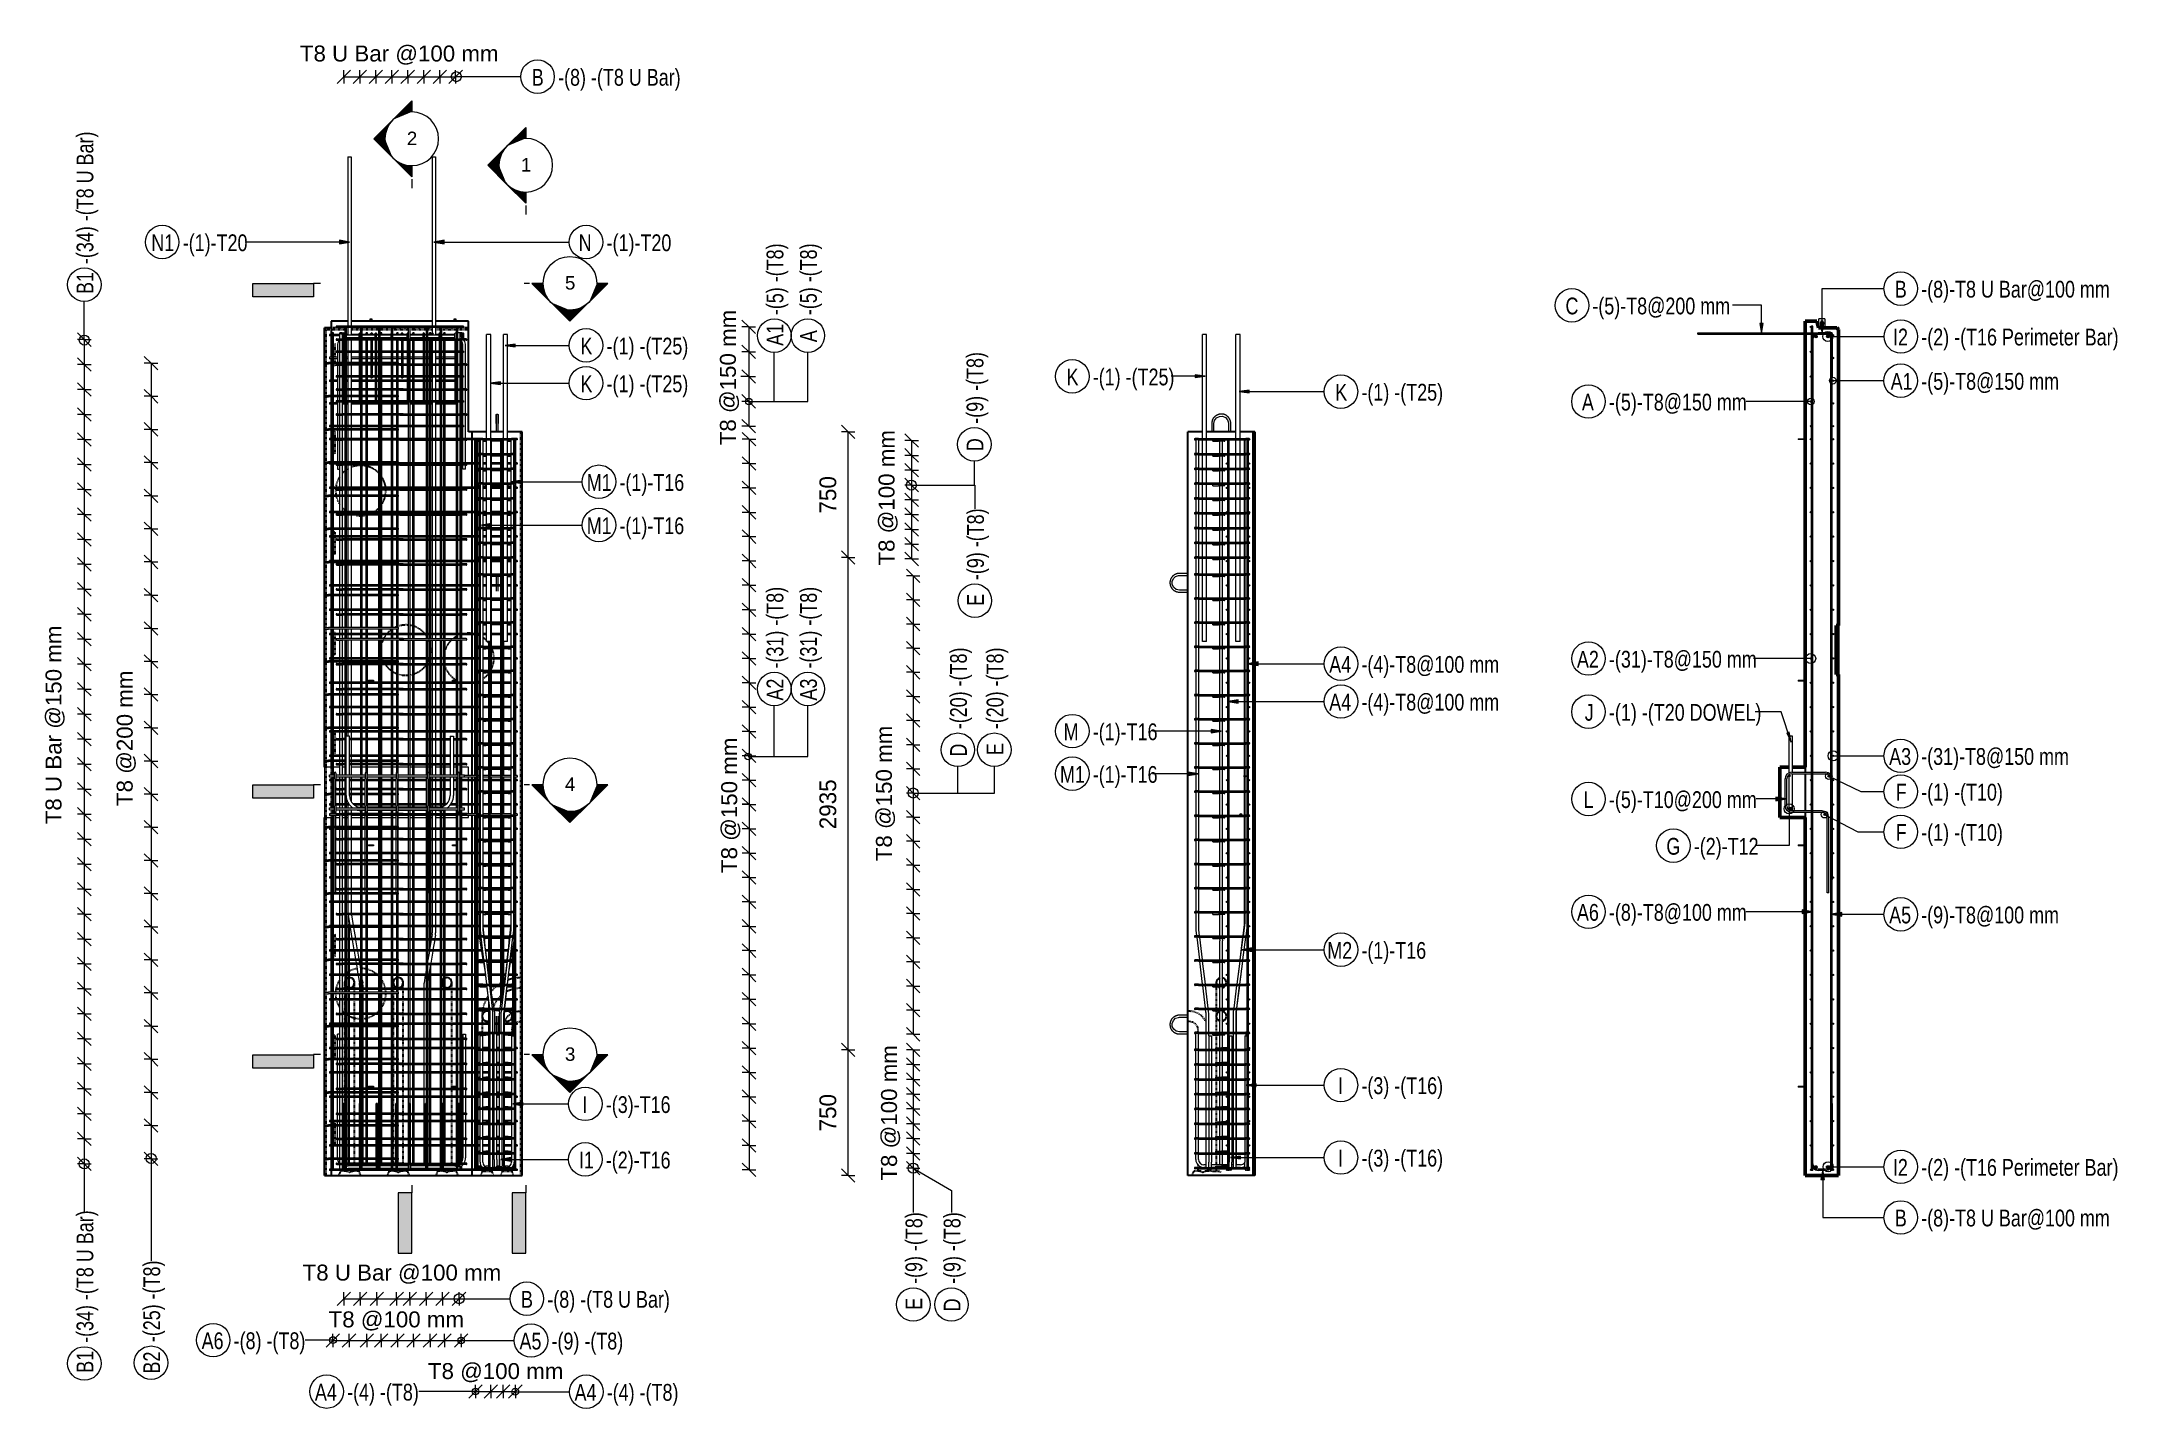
# Model space of a CAD drawing. Header units: millimetres. Extents: x -14581 to 6741, y -2784 to 21137.
# Drawn here: x -14581 to -2198, y -2784 to 5368 of the extents above.
import ezdxf

# ---------------------------------------------------------------- set-up
doc = ezdxf.new("R2010")
doc.units = ezdxf.units.MM
doc.linetypes.add('Dash', pattern=[6.36, 3.18, -3.18])
for name, color, linetype, lineweight in [('A-ANNO-DIMS', 211, 'Continuous', 9), ('A-ANNO-DIMS-40', 211, 'Continuous', 9), ('A-GENM', 13, 'Continuous', 18), ('A-WALL', 113, 'Continuous', 25), ('A-WALL-HDLN', 110, 'Dash', 25), ('G-ANNO-SYMB', 111, 'Continuous', 9), ('S-BEAM', 12, 'Continuous', 18), ('S-RBAR', 171, 'Continuous', 18), ('S-RBAR-IDEN', 171, 'Continuous', 9)]:
    doc.layers.add(name, color=color, linetype=linetype, lineweight=lineweight)
doc.styles.add('Arial', font='arial.ttf', dxfattribs={"height": 80})
doc.styles.add('Arial_1', font='arial.ttf', dxfattribs={"height": 95.25})
doc.styles.add('Nirmala UI Semilight', font='NirmalaS.ttf', dxfattribs={"width": 0.8, "height": 100})
doc.styles.add('Nirmala UI Semilight_1', font='NirmalaS.ttf', dxfattribs={"height": 100})
doc.dimstyles.new('Arrow_Filled_-_2_5_NI_UI', dxfattribs={"dimscale": 304.8, "dimtxt": 104.736395, "dimasz": 0.262467, "dimexe": 0.131234, "dimexo": 0.0625, "dimgap": 0.131234, "dimtad": 1, "dimdec": 0, "dimzin": 0, "dimdsep": 46, "dimtxsty": 'Nirmala UI Semilight', "dimblk1": 'OBLIQUE', "dimblk2": 'OBLIQUE', "dimsah": 1, "dimcen": 0.09, "dimazin": 0, "dimtfac": 1, "dimtdec": 4, "dimtix": 1, "dimtmove": 0, "dimatfit": 3, "dimfxl": 0.131234, "dimfxlon": 1, "dimtvp": 1, "dimtolj": 1, "dimtzin": 0, "dimarcsym": 2})
doc.dimstyles.new('Arrow_Filled_-_2_5_NI_UI_1', dxfattribs={"dimscale": 304.8, "dimtxt": 104.736395, "dimasz": 0.262467, "dimexe": 0.131234, "dimexo": 0.0625, "dimgap": 0.131234, "dimtad": 1, "dimdec": 0, "dimzin": 0, "dimdsep": 46, "dimtxsty": 'Arial_1', "dimblk1": 'OBLIQUE', "dimblk2": 'OBLIQUE', "dimsah": 1, "dimcen": 0.09, "dimazin": 0, "dimtfac": 1, "dimtdec": 4, "dimtix": 1, "dimtmove": 0, "dimatfit": 3, "dimfxl": 0.131234, "dimfxlon": 1, "dimtvp": 1, "dimtolj": 1, "dimtzin": 0, "dimarcsym": 2})
doc.dimstyles.new('Arrow_Filled_-_2_5_NI_UI_2', dxfattribs={"dimscale": 304.8, "dimtxt": 104.736395, "dimasz": 0.262467, "dimexe": 0.131234, "dimexo": 0.0625, "dimgap": 0.131234, "dimtad": 1, "dimdec": 0, "dimzin": 0, "dimdsep": 46, "dimtxsty": 'Nirmala UI Semilight_1', "dimblk1": 'OBLIQUE', "dimblk2": 'OBLIQUE', "dimsah": 1, "dimcen": 0.09, "dimazin": 0, "dimtfac": 1, "dimtdec": 4, "dimtix": 1, "dimtmove": 0, "dimatfit": 3, "dimfxl": 0.131234, "dimfxlon": 1, "dimtvp": 1, "dimtolj": 1, "dimtzin": 0, "dimarcsym": 2})
doc.dimstyles.new('Arrow_Filled_-_2_5_NI_UI_3', dxfattribs={"dimscale": 304.8, "dimtxt": 104.736395, "dimasz": 0.262467, "dimexe": 0.131234, "dimexo": 0.0625, "dimgap": 0.131234, "dimtad": 1, "dimdec": 0, "dimzin": 0, "dimdsep": 46, "dimtxsty": 'Arial', "dimblk1": 'OBLIQUE', "dimblk2": 'OBLIQUE', "dimsah": 1, "dimcen": 0.09, "dimazin": 0, "dimtfac": 1, "dimtdec": 4, "dimtix": 1, "dimtmove": 0, "dimatfit": 3, "dimfxl": 0.131234, "dimfxlon": 1, "dimtvp": 1, "dimtolj": 1, "dimtzin": 0, "dimarcsym": 2})

msp = doc.modelspace()

# ---------------------------------------------------------------- texts
at = {"layer": 'G-ANNO-SYMB', "char_height": 80, "width": 76.962, "attachment_point": 1, "style": 'Arial'}
for s, insert in [('2', (-12402.1, 4830.4)), ('1', (-11722.1, 4672.6)), ('5', (-11459, 3968.9)), ('4', (-11459, 978.9)), ('3', (-11459, -631.1))]:
    msp.add_mtext(s, dxfattribs=dict(at, insert=insert))
at = {"layer": 'S-RBAR-IDEN', "char_height": 100, "attachment_point": 1, "style": 'Nirmala UI Semilight'}
for s, insert, width in [('-(8) -(T8 U Bar)', (-11499.9, 5204.4), 872.236), ('N1', (-13926.7, 4217.8), 151.359), ('-(1)-T20', (-13738.9, 4217.8), 448.945), ('N', (-11377.2, 4217.8), 100.051), ('-(1)-T20', (-11210.6, 4217.8), 448.945), ('C', (-5491, 3840.8), 84.658), ('-(5)-T8@200 mm', (-5330.7, 3840.8), 1010.768), ('B', (-3526.4, 3940.8), 76.962), ('-(8)-T8 U Bar@100 mm', (-3369.3, 3940.8), 1349.4), ('K', (-11366.7, 3601.6), 74.397), ('-(1) -(T25)', (-11210.6, 3601.6), 564.388), ('I2', (-3537.4, 3655.5), 105.181), ('-(2) -(T16 Perimeter Bar)', (-3368.7, 3655.5), 1398.143), ('K', (-11366.7, 3376.3), 74.397), ('-(1) -(T25)', (-11210.6, 3376.3), 564.388), ('K', (-8466.9, 3417.5), 74.397), ('-(1) -(T25)', (-8310.8, 3417.5), 564.388), ('A1', (-3551.2, 3391.5), 138.532), ('-(5)-T8@150 mm', (-3368.7, 3391.5), 990.244), ('K', (-6864.4, 3326.4), 74.397), ('-(1) -(T25)', (-6708.3, 3326.4), 564.388), ('A', (-5393.1, 3267.5), 87.224), ('-(5)-T8@150 mm', (-5231.7, 3267.5), 990.244), ('M1', (-11329.1, 2788.2), 169.316), ('-(1)-T16', (-11134, 2788.2), 428.422), ('M1', (-11329.1, 2529.9), 169.316), ('-(1)-T16', (-11134, 2529.9), 428.422), ('A2', (-5422.7, 1734), 159.055), ('-(31)-T8@150 mm', (-5231.7, 1734), 1041.552), ('A4', (-6900.4, 1703.1), 161.62), ('-(4)-T8@100 mm', (-6708.3, 1703.1), 992.81), ('A4', (-6900.4, 1478.1), 161.62), ('-(4)-T8@100 mm', (-6708.3, 1478.1), 992.81), ('J', (-5376.1, 1417), 46.177), ('-(1) -(T20 DOWEL)', (-5231.7, 1417), 1054.379), ('M', (-8484.9, 1301.3), 118.008), ('-(1)-T16', (-8310.8, 1301.3), 428.422), ('A3', (-3560.3, 1154), 159.055), ('-(31)-T8@150 mm', (-3369.3, 1154), 1041.552), ('M1', (-8506, 1046.9), 169.316), ('-(1)-T16', (-8310.8, 1046.9), 428.422), ('L', (-5383.5, 896.7), 64.135), ('-(5)-T10@200 mm', (-5231.7, 896.7), 1062.076), ('F', (-3521.1, 941.4), 64.135), ('-(1) -(T10)', (-3369.3, 941.4), 543.865), ('G', (-4889.2, 618.4), 92.354), ('-(2)-T12', (-4725.8, 618.4), 448.945), ('F', (-3521.1, 701), 64.135), ('-(1) -(T10)', (-3369.3, 701), 543.865), ('A6', (-5422.7, 224.3), 159.055), ('-(8)-T8@100 mm', (-5231.7, 224.3), 990.244), ('A5', (-3560.3, 208.8), 159.055), ('-(9)-T8@100 mm', (-3369.3, 208.8), 990.244), ('-(1)-T16', (-6708.3, -2.6), 428.422), ('M2', (-6912, -2.6), 189.84), ('I', (-6847.5, -809.4), 33.35), ('-(3) -(T16)', (-6708.3, -809.4), 564.388), ('I', (-11354.5, -922), 33.35), ('-(3)-T16', (-11215.4, -922), 448.945), ('-(3) -(T16)', (-6708.3, -1241.4), 564.388), ('I1', (-11375.6, -1252.9), 84.658), ('-(2)-T16', (-11215.4, -1252.9), 448.945), ('I', (-6847.5, -1241.4), 33.35), ('I2', (-3538.1, -1296.5), 105.181), ('-(2) -(T16 Perimeter Bar)', (-3369.3, -1296.5), 1398.143), ('B', (-3526.4, -1598.5), 76.962), ('-(8)-T8 U Bar@100 mm', (-3369.3, -1598.5), 1349.4), ('A6', (-13626.2, -2330.4), 159.055), ('-(8) -(T8)', (-13435.2, -2330.4), 513.08), ('A4', (-12950.6, -2637.1), 161.62)]:
    msp.add_mtext(s, dxfattribs=dict(at, insert=insert, width=width))
at = {"layer": 'S-RBAR-IDEN', "char_height": 100, "attachment_point": 1, "rotation": 90, "style": 'Nirmala UI Semilight'}
for s, insert, width in [('-(34) -(T8 U Bar)', (-14372.1, 4040.6), 946.633), ('-(5) -(T8)', (-10256.4, 3736), 513.08), ('-(5) -(T8)', (-10056.4, 3736), 513.08), ('B1', (-14372.1, 3862.4), 128.27), ('A1', (-10256.4, 3553.5), 138.532), ('A', (-10056.4, 3574.7), 87.224), ('-(9) -(T8)', (-9063.1, 3088.2), 513.08), ('D', (-9063.1, 2924.8), 92.354), ('-(9) -(T8)', (-9060, 2155.8), 513.08), ('-(31) -(T8)', (-10256.4, 1628.6), 564.388), ('-(31) -(T8)', (-10056.4, 1628.6), 564.388), ('E', (-9060, 2001.9), 69.266), ('-(20) -(T8)', (-9161.7, 1266.6), 584.911), ('-(20) -(T8)', (-8943.8, 1266.6), 584.911), ('A2', (-10256.4, 1437.6), 159.055), ('A3', (-10056.4, 1437.6), 159.055), ('D', (-9161.7, 1103.2), 92.354), ('E', (-8943.8, 1112.8), 69.266), ('-(34) -(T8 U Bar)', (-14372.2, -2393.3), 946.633), ('-(9) -(T8)', (-9427.4, -2041.6), 513.08), ('-(9) -(T8)', (-9199.7, -2041.6), 513.08), ('-(25) -(T8)', (-13973.9, -2389.1), 584.911), ('E', (-9427.4, -2195.4), 69.266), ('D', (-9199.7, -2205), 92.354), ('B1', (-14372.2, -2571.5), 128.27), ('B2', (-13973.9, -2575.8), 148.793)]:
    msp.add_mtext(s, dxfattribs=dict(at, insert=insert, width=width))

# ---------------------------------------------------------------- blocks, each defined once
blk = doc.blocks.new('RR spread anchor face based - RR-SA-3_0-200-1726827-Elevation Front Copy 1')
at = {"layer": 'A-GENM'}
for p, q in [((-12621, 3710), (-12621, 3715)), ((-12621, 3715), (-12611, 3715)), ((-12611, 3715), (-12611, 3710)), ((-12621, 3700), (-12621, 3710)), ((-12611, 3710), (-12621, 3710)), ((-12611, 3710), (-12611, 3700))]:
    blk.add_line(p, q, dxfattribs=at)
blk = doc.blocks.new('RR spread anchor face based - RR-SA-0_7-110-2888042-Elevation Front Copy 1')
at = {"layer": 'A-GENM'}
for p, q in [((-12631, -863), (-12628, -863)), ((-12631, -868), (-12631, -863)), ((-12628, -863), (-12603, -863)), ((-12628, -863), (-12628, -868)), ((-12603, -863), (-12601, -863)), ((-12603, -863), (-12603, -868)), ((-12601, -863), (-12601, -868)), ((-12628, -868), (-12631, -868)), ((-12603, -868), (-12628, -868)), ((-12601, -868), (-12603, -868))]:
    blk.add_line(p, q, dxfattribs=at)
blk = doc.blocks.new('RR spread anchor face based - RR-SA-0_7-110-V1-Elevation Front Copy 1')
at = {"layer": 'A-GENM'}
for p, q in [((-12129, -863), (-12126, -863)), ((-12129, -868), (-12129, -863)), ((-12126, -863), (-12107, -863)), ((-12126, -863), (-12126, -868)), ((-12126, -868), (-12129, -868)), ((-12107, -868), (-12126, -868))]:
    blk.add_line(p, q, dxfattribs=at)
blk = doc.blocks.new('12_7Ø_ Lifting Insert_COLUMN - 12_9Ø Lifting insert-1653057-Elevation Front Copy 1')
at = {"layer": 'A-GENM', "flags": 128}
for points in [[(-11870, 2178), (-11870, 2176), (-11870, 2175), (-11870, 2173), (-11870, 2172), (-11870, 2170), (-11870, 2169), (-11870, 2167), (-11870, 2165), (-11870, 2164), (-11870, 2162), (-11870, 2160), (-11870, 2158), (-11870, 2156), (-11870, 2154), (-11870, 2152), (-11870, 2150), (-11870, 2148), (-11870, 2147), (-11870, 2145), (-11870, 2143), (-11870, 2141), (-11870, 2139), (-11870, 2137), (-11870, 2135), (-11870, 2133), (-11870, 2131), (-11870, 2129)], [(-11870, 2121), (-11870, 2119), (-11870, 2117), (-11870, 2116), (-11870, 2114), (-11870, 2112), (-11870, 2111), (-11870, 2109), (-11870, 2107), (-11870, 2106), (-11870, 2105), (-11870, 2103), (-11870, 2102), (-11870, 2101), (-11870, 2099), (-11870, 2098), (-11870, 2097), (-11870, 2096), (-11870, 2095), (-11870, 2094), (-11870, 2094), (-11870, 2093), (-11870, 2092), (-11870, 2092), (-11870, 2091), (-11870, 2091), (-11870, 2091), (-11870, 2090), (-11870, 2090), (-11870, 2090), (-11870, 2090)], [(-11857, 2129), (-11857, 2130), (-11857, 2132), (-11857, 2133), (-11857, 2135), (-11857, 2137), (-11857, 2139), (-11857, 2141), (-11857, 2143), (-11857, 2145), (-11857, 2147), (-11857, 2149), (-11857, 2151), (-11857, 2153), (-11857, 2155), (-11857, 2157), (-11857, 2159), (-11857, 2161), (-11857, 2163), (-11857, 2164), (-11857, 2166), (-11857, 2168), (-11857, 2169), (-11857, 2171), (-11857, 2173), (-11857, 2174), (-11857, 2175), (-11857, 2177), (-11857, 2178)], [(-11857, 2090), (-11857, 2090), (-11857, 2090), (-11857, 2090), (-11857, 2091), (-11857, 2091), (-11857, 2091), (-11857, 2092), (-11857, 2093), (-11857, 2093), (-11857, 2094), (-11857, 2095), (-11857, 2096), (-11857, 2097), (-11857, 2098), (-11857, 2099), (-11857, 2100), (-11857, 2101), (-11857, 2102), (-11857, 2104), (-11857, 2105), (-11857, 2107), (-11857, 2108), (-11857, 2110), (-11857, 2111), (-11857, 2113), (-11857, 2115), (-11857, 2116), (-11857, 2118), (-11857, 2120), (-11857, 2121)]]:
    blk.add_lwpolyline(points, dxfattribs=at)
blk = doc.blocks.new('12_7Ø_ Lifting Insert_COLUMN - 12_9Ø Lifting insert-V2-Elevation Front Copy 1')
at = {"layer": 'A-GENM', "flags": 128}
for points in [[(-11870, -445), (-11870, -445), (-11870, -445), (-11870, -445), (-11870, -446), (-11870, -446), (-11870, -446), (-11870, -447), (-11870, -448), (-11870, -448), (-11870, -449), (-11870, -450), (-11870, -451), (-11870, -452), (-11870, -453), (-11870, -454), (-11870, -455), (-11870, -456), (-11870, -457), (-11870, -459), (-11870, -460), (-11870, -462), (-11870, -463), (-11870, -465), (-11870, -466), (-11870, -468), (-11870, -470), (-11870, -471), (-11870, -473), (-11870, -475), (-11870, -477), (-11870, -479), (-11870, -481), (-11870, -483), (-11870, -485), (-11870, -486)], [(-11870, -494), (-11870, -494), (-11870, -496), (-11870, -498), (-11870, -500), (-11870, -502), (-11870, -504), (-11870, -506), (-11870, -508), (-11870, -510), (-11870, -512), (-11870, -514), (-11870, -516), (-11870, -518), (-11870, -519), (-11870, -521), (-11870, -523), (-11870, -524), (-11870, -526), (-11870, -528), (-11870, -529), (-11870, -530), (-11870, -532), (-11870, -533), (-11870, -534), (-11870, -536), (-11870, -537), (-11870, -538), (-11870, -539), (-11870, -540), (-11870, -541)], [(-11857, -486), (-11857, -484), (-11857, -482), (-11857, -480), (-11857, -478), (-11857, -476), (-11857, -474), (-11857, -472), (-11857, -471), (-11857, -469), (-11857, -467), (-11857, -466), (-11857, -464), (-11857, -462), (-11857, -461), (-11857, -460), (-11857, -458), (-11857, -457), (-11857, -456), (-11857, -454), (-11857, -453), (-11857, -452), (-11857, -451), (-11857, -450), (-11857, -449), (-11857, -449), (-11857, -448), (-11857, -447), (-11857, -447), (-11857, -446), (-11857, -446), (-11857, -446), (-11857, -445), (-11857, -445), (-11857, -445), (-11857, -445)], [(-11857, -541), (-11857, -540), (-11857, -539), (-11857, -538), (-11857, -537), (-11857, -536), (-11857, -535), (-11857, -534), (-11857, -533), (-11857, -531), (-11857, -530), (-11857, -528), (-11857, -527), (-11857, -525), (-11857, -524), (-11857, -522), (-11857, -520), (-11857, -519), (-11857, -517), (-11857, -515), (-11857, -513), (-11857, -511), (-11857, -509), (-11857, -507), (-11857, -505), (-11857, -503), (-11857, -502), (-11857, -500), (-11857, -498), (-11857, -496), (-11857, -494)]]:
    blk.add_lwpolyline(points, dxfattribs=at)
blk = doc.blocks.new('12_7Ø_ Lifting Insert_COLUMN - 12_9Ø Lifting insert-V3-Elevation Front Copy 1')
at = {"layer": 'A-GENM'}
for p, q in [((-11870, 3090), (-11870, 3040)), ((-11857, 3040), (-11857, 3090))]:
    blk.add_line(p, q, dxfattribs=at)
at = {"layer": 'A-GENM', "flags": 128}
for points in [[(-11870, 3140), (-11870, 3140), (-11870, 3141), (-11870, 3141), (-11870, 3141), (-11870, 3141), (-11870, 3142), (-11870, 3142), (-11870, 3142), (-11870, 3142), (-11870, 3142), (-11870, 3143), (-11869, 3143), (-11869, 3143), (-11869, 3143), (-11869, 3144), (-11869, 3144), (-11869, 3144), (-11869, 3144), (-11868, 3144), (-11868, 3145), (-11868, 3145), (-11868, 3145), (-11868, 3145), (-11867, 3145), (-11867, 3145), (-11867, 3145), (-11867, 3146), (-11867, 3146), (-11866, 3146), (-11866, 3146), (-11866, 3146), (-11866, 3146), (-11865, 3146), (-11865, 3146), (-11865, 3146), (-11865, 3146), (-11864, 3146), (-11864, 3146), (-11864, 3146), (-11864, 3146), (-11863, 3146), (-11863, 3146), (-11863, 3146), (-11863, 3146), (-11862, 3146), (-11862, 3146), (-11862, 3146), (-11862, 3146), (-11861, 3146), (-11861, 3146), (-11861, 3146), (-11861, 3146), (-11860, 3145), (-11860, 3145), (-11860, 3145), (-11860, 3145), (-11860, 3145), (-11859, 3145), (-11859, 3144), (-11859, 3144), (-11859, 3144), (-11859, 3144), (-11859, 3144), (-11858, 3143), (-11858, 3143), (-11858, 3143), (-11858, 3143), (-11858, 3143), (-11858, 3142), (-11858, 3142), (-11858, 3142), (-11858, 3142), (-11858, 3141), (-11858, 3141), (-11858, 3141), (-11857, 3141), (-11857, 3140), (-11857, 3140), (-11857, 3140)], [(-11870, 3090), (-11870, 3092), (-11870, 3094), (-11870, 3096), (-11870, 3098), (-11870, 3100), (-11870, 3102), (-11870, 3104), (-11870, 3106), (-11870, 3108), (-11870, 3109), (-11870, 3111), (-11870, 3113), (-11870, 3115), (-11870, 3117), (-11870, 3118), (-11870, 3120), (-11870, 3121), (-11870, 3123), (-11870, 3124), (-11870, 3126), (-11870, 3127), (-11870, 3129), (-11870, 3130), (-11870, 3131), (-11870, 3132), (-11870, 3133), (-11870, 3134), (-11870, 3135), (-11870, 3136), (-11870, 3137), (-11870, 3137), (-11870, 3138), (-11870, 3138), (-11870, 3139), (-11870, 3139), (-11870, 3140), (-11870, 3140), (-11870, 3140), (-11870, 3140), (-11870, 3140)], [(-11870, 3140), (-11870, 3140), (-11870, 3140), (-11870, 3140), (-11870, 3139), (-11870, 3139), (-11870, 3139), (-11870, 3138), (-11870, 3137), (-11870, 3137), (-11870, 3136), (-11870, 3135), (-11870, 3134), (-11870, 3133), (-11870, 3132), (-11870, 3131), (-11870, 3130), (-11870, 3129), (-11870, 3128), (-11870, 3126), (-11870, 3125), (-11870, 3123), (-11870, 3122), (-11870, 3120), (-11870, 3119), (-11870, 3117), (-11870, 3115), (-11870, 3114), (-11870, 3112), (-11870, 3110), (-11870, 3108), (-11870, 3106), (-11870, 3104), (-11870, 3102), (-11870, 3100), (-11870, 3098), (-11870, 3097), (-11870, 3095), (-11870, 3093), (-11870, 3091), (-11870, 3090)], [(-11857, 3090), (-11857, 3092), (-11857, 3094), (-11857, 3096), (-11857, 3098), (-11857, 3100), (-11857, 3102), (-11857, 3104), (-11857, 3106), (-11857, 3108), (-11857, 3109), (-11857, 3111), (-11857, 3113), (-11857, 3115), (-11857, 3117), (-11857, 3118), (-11857, 3120), (-11857, 3121), (-11857, 3123), (-11857, 3124), (-11857, 3126), (-11857, 3127), (-11857, 3129), (-11857, 3130), (-11857, 3131), (-11857, 3132), (-11857, 3133), (-11857, 3134), (-11857, 3135), (-11857, 3136), (-11857, 3137), (-11857, 3137), (-11857, 3138), (-11857, 3138), (-11857, 3139), (-11857, 3139), (-11857, 3140), (-11857, 3140), (-11857, 3140), (-11857, 3140), (-11857, 3140)], [(-11857, 3140), (-11857, 3140), (-11857, 3140), (-11857, 3140), (-11857, 3139), (-11857, 3139), (-11857, 3139), (-11857, 3138), (-11857, 3137), (-11857, 3137), (-11857, 3136), (-11857, 3135), (-11857, 3134), (-11857, 3133), (-11857, 3132), (-11857, 3131), (-11857, 3130), (-11857, 3129), (-11857, 3128), (-11857, 3126), (-11857, 3125), (-11857, 3123), (-11857, 3122), (-11857, 3120), (-11857, 3119), (-11857, 3117), (-11857, 3115), (-11857, 3114), (-11857, 3112), (-11857, 3110), (-11857, 3108), (-11857, 3106), (-11857, 3104), (-11857, 3102), (-11857, 3100), (-11857, 3098), (-11857, 3097), (-11857, 3095), (-11857, 3093), (-11857, 3091), (-11857, 3090)]]:
    blk.add_lwpolyline(points, dxfattribs=at)
blk = doc.blocks.new('12_7Ø_ Lifting Insert_COLUMN - 12_9Ø Lifting insert-1653057-Elevation Right')
at = {"layer": 'A-GENM'}
for p, q in [((20065, 2196), (20015, 2196)), ((20015, 2184), (20065, 2184)), ((20065, 2096), (20015, 2096)), ((20015, 2084), (20065, 2084))]:
    blk.add_line(p, q, dxfattribs=at)
at = {"layer": 'A-GENM', "flags": 128}
for points in [[(20015, 2196), (20012, 2196), (20010, 2196), (20008, 2196), (20006, 2196), (20003, 2195), (20001, 2195), (19999, 2194), (19997, 2193), (19995, 2193), (19993, 2192), (19991, 2191), (19989, 2190), (19987, 2189), (19985, 2188), (19983, 2187), (19981, 2185), (19979, 2184), (19977, 2182), (19976, 2181), (19974, 2179), (19973, 2178), (19971, 2176), (19970, 2174), (19968, 2172), (19967, 2170), (19966, 2169), (19965, 2167), (19964, 2165), (19963, 2163), (19962, 2160), (19961, 2158), (19961, 2156), (19960, 2154), (19959, 2152), (19959, 2150), (19959, 2147), (19958, 2145), (19958, 2143), (19958, 2141), (19958, 2138), (19958, 2136), (19959, 2134), (19959, 2132), (19959, 2129), (19960, 2127), (19960, 2125), (19961, 2123), (19962, 2121), (19962, 2119), (19963, 2117), (19964, 2115), (19965, 2113), (19967, 2111), (19968, 2109), (19969, 2107), (19970, 2105), (19972, 2103), (19973, 2102), (19975, 2100), (19977, 2098), (19978, 2097), (19980, 2096), (19982, 2094), (19984, 2093), (19986, 2092), (19987, 2091), (19989, 2090), (19992, 2089), (19994, 2088), (19996, 2087), (19998, 2086), (20000, 2086), (20002, 2085), (20004, 2085), (20007, 2084), (20009, 2084), (20011, 2084), (20013, 2084), (20015, 2084)], [(20015, 2096), (19996, 2100), (19981, 2112), (19972, 2129), (19972, 2147), (19979, 2165), (19992, 2178), (20010, 2183), (20015, 2184)]]:
    blk.add_lwpolyline(points, dxfattribs=at)
blk = doc.blocks.new('12_7Ø_ Lifting Insert_COLUMN - 12_9Ø Lifting insert-V4-Elevation Right')
at = {"layer": 'A-GENM'}
for p, q in [((20208, 3090), (20208, 3040)), ((20221, 3040), (20221, 3090)), ((20308, 3090), (20308, 3040)), ((20321, 3040), (20321, 3090))]:
    blk.add_line(p, q, dxfattribs=at)
at = {"layer": 'A-GENM', "flags": 128}
for points in [[(20321, 3090), (20321, 3092), (20321, 3095), (20321, 3097), (20320, 3099), (20320, 3101), (20319, 3103), (20319, 3106), (20318, 3108), (20317, 3110), (20316, 3112), (20316, 3114), (20315, 3116), (20313, 3118), (20312, 3120), (20311, 3122), (20310, 3124), (20308, 3125), (20307, 3127), (20305, 3129), (20304, 3130), (20302, 3132), (20300, 3133), (20299, 3135), (20297, 3136), (20295, 3137), (20293, 3139), (20291, 3140), (20289, 3141), (20287, 3142), (20285, 3143), (20283, 3143), (20281, 3144), (20279, 3145), (20276, 3145), (20274, 3146), (20272, 3146), (20270, 3146), (20267, 3146), (20265, 3146), (20263, 3146), (20261, 3146), (20258, 3146), (20256, 3146), (20254, 3145), (20252, 3145), (20250, 3144), (20247, 3144), (20245, 3143), (20243, 3142), (20241, 3141), (20239, 3140), (20237, 3139), (20235, 3138), (20233, 3137), (20231, 3136), (20230, 3134), (20228, 3133), (20226, 3131), (20225, 3130), (20223, 3128), (20222, 3126), (20220, 3125), (20219, 3123), (20217, 3121), (20216, 3119), (20215, 3117), (20214, 3115), (20213, 3113), (20212, 3111), (20211, 3109), (20211, 3107), (20210, 3105), (20210, 3102), (20209, 3100), (20209, 3098), (20209, 3096), (20208, 3093), (20208, 3091), (20208, 3090)], [(20221, 3090), (20225, 3108), (20236, 3123), (20253, 3132), (20272, 3133), (20289, 3126), (20302, 3112), (20308, 3094), (20308, 3090)]]:
    blk.add_lwpolyline(points, dxfattribs=at)
blk = doc.blocks.new('RR spread anchor face based - RR-SA-3_0-200-1726827-Elevation Right Copy 2')
at = {"layer": 'A-GENM'}
for p, q in [((20347, 3715), (20345, 3710)), ((20382, 3715), (20347, 3715)), ((20385, 3710), (20382, 3715)), ((20345, 3710), (20345, 3661)), ((20356, 3689), (20356, 3693)), ((20374, 3693), (20374, 3689)), ((20385, 3660), (20385, 3710))]:
    blk.add_line(p, q, dxfattribs=at)
for centre, start, end in [((20365, 3693), 0, 180), ((20365, 3689), 180, 0)]:
    blk.add_arc(centre, 9, start, end, dxfattribs=at)
blk = doc.blocks.new('RR spread anchor face based - RR-SA-0_7-110-1726815-Elevation Right Copy 2')
at = {"layer": 'A-GENM'}
for p, q in [((20223, 2999), (20228, 2999)), ((20223, 2999), (20223, 2994)), ((20228, 2994), (20223, 2994)), ((20228, 2999), (20265, 2999)), ((20228, 2999), (20228, 2994)), ((20265, 2994), (20228, 2994))]:
    blk.add_line(p, q, dxfattribs=at)
blk = doc.blocks.new('RR spread anchor face based - RR-SA-0_7-110-2888042-Elevation Right Copy 2')
at = {"layer": 'A-GENM'}
for p, q in [((20223, -863), (20228, -863)), ((20223, -863), (20223, -868)), ((20228, -863), (20265, -863)), ((20228, -863), (20228, -868)), ((20228, -868), (20223, -868)), ((20265, -868), (20228, -868))]:
    blk.add_line(p, q, dxfattribs=at)
blk = doc.blocks.new('Detail View - M_Section Tail - Filled Horizontal-14034-Elevation Front Copy 1')
at = {"layer": 'G-ANNO-SYMB'}
blk.add_hatch(color=256, dxfattribs=at).paths.add_polyline_path([(-11773, -1498), (-11693, -1498), (-11693, -1858), (-11773, -1858)])
for p, q in [((-11773, -1498), (-11773, -1858)), ((-11693, -1498), (-11773, -1498)), ((-11693, -1858), (-11693, -1498)), ((-11773, -1858), (-11693, -1858))]:
    blk.add_line(p, q, dxfattribs=at)
blk = doc.blocks.new('Detail View - M_Section Head - Filled SHOP DWG-1002450-Elevation Front Copy 1')
at = {"layer": 'G-ANNO-SYMB'}
h = blk.add_hatch(color=256, dxfattribs=at)
edge = h.paths.add_edge_path()
edge.add_line((-11693, 4856), (-11806, 4743))
edge.add_arc((-11693, 4630), 160, 90, 135, ccw=False)
edge.add_line((-11693, 4790), (-11693, 4856))
h = blk.add_hatch(color=256, dxfattribs=at)
edge = h.paths.add_edge_path()
edge.add_line((-11919, 4630), (-11853, 4630))
edge.add_arc((-11693, 4630), 160, 135, 180, ccw=False)
edge.add_line((-11806, 4743), (-11919, 4630))
h = blk.add_hatch(color=256, dxfattribs=at)
edge = h.paths.add_edge_path()
edge.add_line((-11919, 4630), (-11806, 4516))
edge.add_arc((-11693, 4630), 160, 180, 225, ccw=False)
edge.add_line((-11853, 4630), (-11919, 4630))
h = blk.add_hatch(color=256, dxfattribs=at)
edge = h.paths.add_edge_path()
edge.add_line((-11693, 4403), (-11693, 4470))
edge.add_arc((-11693, 4630), 160, 225, 270, ccw=False)
edge.add_line((-11806, 4516), (-11693, 4403))
for p, q in [((-11919, 4630), (-11693, 4856)), ((-11806, 4743), (-11693, 4856)), ((-11693, 4790), (-11693, 4856)), ((-11693, 4856), (-11693, 4790)), ((-11919, 4630), (-11806, 4743)), ((-11919, 4630), (-11693, 4403)), ((-11853, 4630), (-11919, 4630)), ((-11919, 4630), (-11853, 4630)), ((-11806, 4516), (-11919, 4630)), ((-11693, 4403), (-11806, 4516)), ((-11693, 4470), (-11693, 4403)), ((-11693, 4470), (-11693, 4403))]:
    blk.add_line(p, q, dxfattribs=at)
for start, end in [(90, 270), (135, 180), (90, 135), (270, 90), (180, 225), (225, 270)]:
    blk.add_arc((-11693, 4630), 160, start, end, dxfattribs=at)
blk = doc.blocks.new('M_Rebar Tag_rfa Dimension - ARROW-793927-Elevation Front Copy 1')
at = {"layer": 'S-RBAR-IDEN'}
blk.add_circle((-11333, 4172), 100, dxfattribs=at)
blk = doc.blocks.new('M_Rebar Tag_rfa MARK - DOT 1 MM-794228-Elevation Front Copy 1')
at = {"layer": 'S-RBAR-IDEN'}
blk.add_circle((-10010, 3614), 100, dxfattribs=at)
blk = doc.blocks.new('DIMBLOCK1-Elevation Front Copy 1')
at = {"layer": 'A-ANNO-DIMS-40'}
for p, q in [((-13928, 3450), (-13968, 3490)), ((-13928, 3450), (-13968, 3450)), ((-13928, 3450), (-13928, 3252)), ((-13928, 3450), (-13888, 3410)), ((-13928, 3450), (-13888, 3450)), ((-13928, 3252), (-13968, 3292)), ((-13928, 3252), (-13968, 3252)), ((-13928, 3252), (-13888, 3212)), ((-13928, 3252), (-13888, 3252))]:
    blk.add_line(p, q, dxfattribs=at)
blk = doc.blocks.new('_Oblique')
at = {"color": 0, "linetype": 'ByBlock', "lineweight": -2}
blk.add_line((-0.5, -0.5), (0.5, 0.5), dxfattribs=at)
blk = doc.blocks.new('DIMBLOCK2-Elevation Front Copy 1')
at = {"layer": 'A-ANNO-DIMS-40'}
for p, q in [((-13928, 3252), (-13968, 3292)), ((-13928, 3252), (-13968, 3252)), ((-13928, 3252), (-13928, 3055)), ((-13928, 3252), (-13888, 3212)), ((-13928, 3252), (-13888, 3252)), ((-13928, 3055), (-13968, 3095)), ((-13928, 3055), (-13968, 3055)), ((-13928, 3055), (-13888, 3015)), ((-13928, 3055), (-13888, 3055))]:
    blk.add_line(p, q, dxfattribs=at)
blk = doc.blocks.new('DIMBLOCK3-Elevation Front Copy 1')
at = {"layer": 'A-ANNO-DIMS-40'}
for p, q in [((-13928, 3055), (-13968, 3095)), ((-13928, 3055), (-13968, 3055)), ((-13928, 3055), (-13928, 2857)), ((-13928, 3055), (-13888, 3015)), ((-13928, 3055), (-13888, 3055)), ((-13928, 2857), (-13968, 2897)), ((-13928, 2857), (-13968, 2857)), ((-13928, 2857), (-13888, 2817)), ((-13928, 2857), (-13888, 2857))]:
    blk.add_line(p, q, dxfattribs=at)
blk = doc.blocks.new('DIMBLOCK4-Elevation Front Copy 1')
at = {"layer": 'A-ANNO-DIMS-40'}
for p, q in [((-13928, 2857), (-13968, 2897)), ((-13928, 2857), (-13968, 2857)), ((-13928, 2857), (-13928, 2659)), ((-13928, 2857), (-13888, 2817)), ((-13928, 2857), (-13888, 2857)), ((-13928, 2659), (-13968, 2699)), ((-13928, 2659), (-13968, 2659)), ((-13928, 2659), (-13888, 2619)), ((-13928, 2659), (-13888, 2659))]:
    blk.add_line(p, q, dxfattribs=at)
blk = doc.blocks.new('DIMBLOCK5-Elevation Front Copy 1')
at = {"layer": 'A-ANNO-DIMS-40'}
for p, q in [((-13928, 2659), (-13968, 2699)), ((-13928, 2659), (-13968, 2659)), ((-13928, 2659), (-13928, 2461)), ((-13928, 2659), (-13888, 2619)), ((-13928, 2659), (-13888, 2659)), ((-13928, 2461), (-13968, 2501)), ((-13928, 2461), (-13968, 2461)), ((-13928, 2461), (-13888, 2421)), ((-13928, 2461), (-13888, 2461))]:
    blk.add_line(p, q, dxfattribs=at)
blk = doc.blocks.new('DIMBLOCK6-Elevation Front Copy 1')
at = {"layer": 'A-ANNO-DIMS-40'}
for p, q in [((-13928, 2461), (-13968, 2501)), ((-13928, 2461), (-13968, 2461)), ((-13928, 2461), (-13928, 2264)), ((-13928, 2461), (-13888, 2421)), ((-13928, 2461), (-13888, 2461)), ((-13928, 2264), (-13968, 2304)), ((-13928, 2264), (-13968, 2264)), ((-13928, 2264), (-13888, 2224)), ((-13928, 2264), (-13888, 2264))]:
    blk.add_line(p, q, dxfattribs=at)
blk = doc.blocks.new('DIMBLOCK7-Elevation Front Copy 1')
at = {"layer": 'A-ANNO-DIMS-40'}
for p, q in [((-13928, 2264), (-13968, 2304)), ((-13928, 2264), (-13968, 2264)), ((-13928, 2264), (-13928, 2066)), ((-13928, 2264), (-13888, 2224)), ((-13928, 2264), (-13888, 2264)), ((-13928, 2066), (-13968, 2106)), ((-13928, 2066), (-13968, 2066)), ((-13928, 2066), (-13888, 2026)), ((-13928, 2066), (-13888, 2066))]:
    blk.add_line(p, q, dxfattribs=at)
blk = doc.blocks.new('DIMBLOCK8-Elevation Front Copy 1')
at = {"layer": 'A-ANNO-DIMS-40'}
for p, q in [((-13928, 2066), (-13968, 2106)), ((-13928, 2066), (-13968, 2066)), ((-13928, 2066), (-13928, 1868)), ((-13928, 2066), (-13888, 2026)), ((-13928, 2066), (-13888, 2066)), ((-13928, 1868), (-13968, 1908)), ((-13928, 1868), (-13968, 1868)), ((-13928, 1868), (-13888, 1828)), ((-13928, 1868), (-13888, 1868))]:
    blk.add_line(p, q, dxfattribs=at)
blk = doc.blocks.new('DIMBLOCK9-Elevation Front Copy 1')
at = {"layer": 'A-ANNO-DIMS-40'}
for p, q in [((-13928, 1868), (-13968, 1908)), ((-13928, 1868), (-13968, 1868)), ((-13928, 1868), (-13928, 1671)), ((-13928, 1868), (-13888, 1828)), ((-13928, 1868), (-13888, 1868)), ((-13928, 1671), (-13968, 1711)), ((-13928, 1671), (-13968, 1671)), ((-13928, 1671), (-13888, 1631)), ((-13928, 1671), (-13888, 1671))]:
    blk.add_line(p, q, dxfattribs=at)
blk = doc.blocks.new('DIMBLOCK10-Elevation Front Copy 1')
at = {"layer": 'A-ANNO-DIMS-40'}
for p, q in [((-13928, 1671), (-13968, 1711)), ((-13928, 1671), (-13968, 1671)), ((-13928, 1671), (-13928, 1473)), ((-13928, 1671), (-13888, 1631)), ((-13928, 1671), (-13888, 1671)), ((-13928, 1473), (-13968, 1513)), ((-13928, 1473), (-13968, 1473)), ((-13928, 1473), (-13888, 1433)), ((-13928, 1473), (-13888, 1473))]:
    blk.add_line(p, q, dxfattribs=at)
blk = doc.blocks.new('DIMBLOCK11-Elevation Front Copy 1')
at = {"layer": 'A-ANNO-DIMS-40'}
for p, q in [((-13928, 1473), (-13968, 1513)), ((-13928, 1473), (-13968, 1473)), ((-13928, 1473), (-13928, 1275)), ((-13928, 1473), (-13888, 1433)), ((-13928, 1473), (-13888, 1473)), ((-13928, 1275), (-13968, 1315)), ((-13928, 1275), (-13968, 1275)), ((-13928, 1275), (-13888, 1235)), ((-13928, 1275), (-13888, 1275))]:
    blk.add_line(p, q, dxfattribs=at)
blk = doc.blocks.new('DIMBLOCK12-Elevation Front Copy 1')
at = {"layer": 'A-ANNO-DIMS-40'}
for p, q in [((-13928, 1275), (-13968, 1315)), ((-13928, 1275), (-13968, 1275)), ((-13928, 1275), (-13928, 1077)), ((-13928, 1275), (-13888, 1235)), ((-13928, 1275), (-13888, 1275)), ((-13928, 1077), (-13968, 1117)), ((-13928, 1077), (-13968, 1077)), ((-13928, 1077), (-13888, 1037)), ((-13928, 1077), (-13888, 1077))]:
    blk.add_line(p, q, dxfattribs=at)
blk = doc.blocks.new('DIMBLOCK13-Elevation Front Copy 1')
at = {"layer": 'A-ANNO-DIMS-40'}
for p, q in [((-13928, 1077), (-13968, 1117)), ((-13928, 1077), (-13968, 1077)), ((-13928, 1077), (-13928, 880)), ((-13928, 1077), (-13888, 1037)), ((-13928, 1077), (-13888, 1077)), ((-13928, 880), (-13968, 920)), ((-13928, 880), (-13968, 880)), ((-13928, 880), (-13888, 840)), ((-13928, 880), (-13888, 880))]:
    blk.add_line(p, q, dxfattribs=at)
blk = doc.blocks.new('DIMBLOCK14-Elevation Front Copy 1')
at = {"layer": 'A-ANNO-DIMS-40'}
for p, q in [((-13928, 880), (-13968, 920)), ((-13928, 880), (-13968, 880)), ((-13928, 880), (-13928, 682)), ((-13928, 880), (-13888, 840)), ((-13928, 880), (-13888, 880)), ((-13928, 682), (-13968, 722)), ((-13928, 682), (-13968, 682)), ((-13928, 682), (-13888, 642)), ((-13928, 682), (-13888, 682))]:
    blk.add_line(p, q, dxfattribs=at)
blk = doc.blocks.new('DIMBLOCK15-Elevation Front Copy 1')
at = {"layer": 'A-ANNO-DIMS-40'}
for p, q in [((-13928, 682), (-13968, 722)), ((-13928, 682), (-13968, 682)), ((-13928, 682), (-13928, 484)), ((-13928, 682), (-13888, 642)), ((-13928, 682), (-13888, 682)), ((-13928, 484), (-13968, 524)), ((-13928, 484), (-13968, 484)), ((-13928, 484), (-13888, 444)), ((-13928, 484), (-13888, 484))]:
    blk.add_line(p, q, dxfattribs=at)
blk = doc.blocks.new('DIMBLOCK16-Elevation Front Copy 1')
at = {"layer": 'A-ANNO-DIMS-40'}
for p, q in [((-13928, 484), (-13968, 524)), ((-13928, 484), (-13968, 484)), ((-13928, 484), (-13928, 287)), ((-13928, 484), (-13888, 444)), ((-13928, 484), (-13888, 484)), ((-13928, 287), (-13968, 327)), ((-13928, 287), (-13968, 287)), ((-13928, 287), (-13888, 247)), ((-13928, 287), (-13888, 287))]:
    blk.add_line(p, q, dxfattribs=at)
blk = doc.blocks.new('DIMBLOCK17-Elevation Front Copy 1')
at = {"layer": 'A-ANNO-DIMS-40'}
for p, q in [((-13928, 287), (-13968, 327)), ((-13928, 287), (-13968, 287)), ((-13928, 287), (-13928, 89)), ((-13928, 287), (-13888, 247)), ((-13928, 287), (-13888, 287)), ((-13928, 89), (-13968, 129)), ((-13928, 89), (-13968, 89)), ((-13928, 89), (-13888, 49)), ((-13928, 89), (-13888, 89))]:
    blk.add_line(p, q, dxfattribs=at)
blk = doc.blocks.new('DIMBLOCK18-Elevation Front Copy 1')
at = {"layer": 'A-ANNO-DIMS-40'}
for p, q in [((-13928, 89), (-13968, 129)), ((-13928, 89), (-13968, 89)), ((-13928, 89), (-13928, -109)), ((-13928, 89), (-13888, 49)), ((-13928, 89), (-13888, 89)), ((-13928, -109), (-13968, -69)), ((-13928, -109), (-13968, -109)), ((-13928, -109), (-13888, -149)), ((-13928, -109), (-13888, -109))]:
    blk.add_line(p, q, dxfattribs=at)
blk = doc.blocks.new('DIMBLOCK19-Elevation Front Copy 1')
at = {"layer": 'A-ANNO-DIMS-40'}
for p, q in [((-13928, -109), (-13968, -69)), ((-13928, -109), (-13968, -109)), ((-13928, -109), (-13928, -306)), ((-13928, -109), (-13888, -149)), ((-13928, -109), (-13888, -109)), ((-13928, -306), (-13968, -266)), ((-13928, -306), (-13968, -306)), ((-13928, -306), (-13888, -346)), ((-13928, -306), (-13888, -306))]:
    blk.add_line(p, q, dxfattribs=at)
blk = doc.blocks.new('DIMBLOCK20-Elevation Front Copy 1')
at = {"layer": 'A-ANNO-DIMS-40'}
for p, q in [((-13928, -306), (-13968, -266)), ((-13928, -306), (-13968, -306)), ((-13928, -306), (-13928, -504)), ((-13928, -306), (-13888, -346)), ((-13928, -306), (-13888, -306)), ((-13928, -504), (-13968, -464)), ((-13928, -504), (-13968, -504)), ((-13928, -504), (-13888, -544)), ((-13928, -504), (-13888, -504))]:
    blk.add_line(p, q, dxfattribs=at)
blk = doc.blocks.new('DIMBLOCK21-Elevation Front Copy 1')
at = {"layer": 'A-ANNO-DIMS-40'}
for p, q in [((-13928, -504), (-13968, -464)), ((-13928, -504), (-13968, -504)), ((-13928, -504), (-13928, -702)), ((-13928, -504), (-13888, -544)), ((-13928, -504), (-13888, -504)), ((-13928, -702), (-13968, -662)), ((-13928, -702), (-13968, -702)), ((-13928, -702), (-13888, -742)), ((-13928, -702), (-13888, -702))]:
    blk.add_line(p, q, dxfattribs=at)
blk = doc.blocks.new('DIMBLOCK22-Elevation Front Copy 1')
at = {"layer": 'A-ANNO-DIMS-40'}
for p, q in [((-13928, -702), (-13968, -662)), ((-13928, -702), (-13968, -702)), ((-13928, -702), (-13928, -900)), ((-13928, -702), (-13888, -742)), ((-13928, -702), (-13888, -702)), ((-13928, -900), (-13968, -860)), ((-13928, -900), (-13968, -900)), ((-13928, -900), (-13888, -940)), ((-13928, -900), (-13888, -900))]:
    blk.add_line(p, q, dxfattribs=at)
blk = doc.blocks.new('DIMBLOCK23-Elevation Front Copy 1')
at = {"layer": 'A-ANNO-DIMS-40'}
for p, q in [((-13928, -900), (-13968, -860)), ((-13928, -900), (-13968, -900)), ((-13928, -900), (-13928, -1097)), ((-13928, -900), (-13888, -940)), ((-13928, -900), (-13888, -900)), ((-13928, -1097), (-13968, -1057)), ((-13928, -1097), (-13968, -1097)), ((-13928, -1097), (-13888, -1137)), ((-13928, -1097), (-13888, -1097))]:
    blk.add_line(p, q, dxfattribs=at)
blk = doc.blocks.new('DIMBLOCK24-Elevation Front Copy 1')
at = {"layer": 'A-ANNO-DIMS-40'}
for p, q in [((-13928, -1097), (-13968, -1057)), ((-13928, -1097), (-13968, -1097)), ((-13928, -1097), (-13928, -1295)), ((-13928, -1097), (-13888, -1137)), ((-13928, -1097), (-13888, -1097)), ((-13928, -1295), (-13968, -1255)), ((-13928, -1295), (-13968, -1295)), ((-13928, -1295), (-13888, -1335)), ((-13928, -1295), (-13888, -1295))]:
    blk.add_line(p, q, dxfattribs=at)
blk = doc.blocks.new('DIMBLOCK25-Elevation Front Copy 1')
at = {"layer": 'A-ANNO-DIMS-40'}
for p, q in [((-13928, 3450), (-13968, 3490)), ((-13928, 3450), (-13968, 3450)), ((-13928, 3450), (-13928, -1295)), ((-13928, 3450), (-13928, 3252)), ((-13928, 3450), (-13888, 3410)), ((-13928, 3450), (-13888, 3450)), ((-13928, 3252), (-13968, 3292)), ((-13928, 3252), (-13968, 3252)), ((-13928, 3252), (-13928, 3055)), ((-13928, 3252), (-13888, 3212)), ((-13928, 3252), (-13888, 3252)), ((-13928, 3055), (-13968, 3095)), ((-13928, 3055), (-13968, 3055)), ((-13928, 3055), (-13928, 2857)), ((-13928, 3055), (-13888, 3015)), ((-13928, 3055), (-13888, 3055)), ((-13928, 2857), (-13968, 2897)), ((-13928, 2857), (-13968, 2857)), ((-13928, 2857), (-13928, 2659)), ((-13928, 2857), (-13888, 2817)), ((-13928, 2857), (-13888, 2857)), ((-13928, 2659), (-13968, 2699)), ((-13928, 2659), (-13968, 2659)), ((-13928, 2659), (-13928, 2461)), ((-13928, 2659), (-13888, 2619)), ((-13928, 2659), (-13888, 2659)), ((-13928, 2461), (-13968, 2501)), ((-13928, 2461), (-13968, 2461)), ((-13928, 2461), (-13928, 2264)), ((-13928, 2461), (-13888, 2421)), ((-13928, 2461), (-13888, 2461)), ((-13928, 2264), (-13968, 2304)), ((-13928, 2264), (-13968, 2264)), ((-13928, 2264), (-13928, 2066)), ((-13928, 2264), (-13888, 2224)), ((-13928, 2264), (-13888, 2264)), ((-13928, 2066), (-13968, 2106)), ((-13928, 2066), (-13968, 2066)), ((-13928, 2066), (-13928, 1868)), ((-13928, 2066), (-13888, 2026)), ((-13928, 2066), (-13888, 2066)), ((-13928, 1868), (-13968, 1908)), ((-13928, 1868), (-13968, 1868)), ((-13928, 1868), (-13928, 1671)), ((-13928, 1868), (-13888, 1828)), ((-13928, 1868), (-13888, 1868)), ((-13928, 1671), (-13968, 1711)), ((-13928, 1671), (-13968, 1671)), ((-13928, 1671), (-13928, 1473)), ((-13928, 1671), (-13888, 1631)), ((-13928, 1671), (-13888, 1671)), ((-13928, 1473), (-13968, 1513)), ((-13928, 1473), (-13968, 1473)), ((-13928, 1473), (-13928, 1275)), ((-13928, 1473), (-13888, 1433)), ((-13928, 1473), (-13888, 1473)), ((-13928, 1275), (-13968, 1315)), ((-13928, 1275), (-13968, 1275)), ((-13928, 1275), (-13928, 1077)), ((-13928, 1275), (-13888, 1235)), ((-13928, 1275), (-13888, 1275)), ((-13928, 1077), (-13968, 1117)), ((-13928, 1077), (-13968, 1077)), ((-13928, 1077), (-13928, 880)), ((-13928, 1077), (-13888, 1037)), ((-13928, 1077), (-13888, 1077)), ((-13928, 880), (-13968, 920)), ((-13928, 880), (-13968, 880)), ((-13928, 880), (-13928, 682)), ((-13928, 880), (-13888, 840)), ((-13928, 880), (-13888, 880)), ((-13928, 682), (-13968, 722)), ((-13928, 682), (-13968, 682)), ((-13928, 682), (-13928, 484)), ((-13928, 682), (-13888, 642)), ((-13928, 682), (-13888, 682)), ((-13928, 484), (-13968, 524)), ((-13928, 484), (-13968, 484)), ((-13928, 484), (-13928, 287)), ((-13928, 484), (-13888, 444)), ((-13928, 484), (-13888, 484)), ((-13928, 287), (-13968, 327)), ((-13928, 287), (-13968, 287)), ((-13928, 287), (-13928, 89)), ((-13928, 287), (-13888, 247)), ((-13928, 287), (-13888, 287)), ((-13928, 89), (-13968, 129)), ((-13928, 89), (-13968, 89)), ((-13928, 89), (-13928, -109)), ((-13928, 89), (-13888, 49)), ((-13928, 89), (-13888, 89)), ((-13928, -109), (-13968, -69)), ((-13928, -109), (-13968, -109)), ((-13928, -109), (-13928, -306)), ((-13928, -109), (-13888, -149)), ((-13928, -109), (-13888, -109)), ((-13928, -306), (-13968, -266)), ((-13928, -306), (-13968, -306)), ((-13928, -306), (-13928, -504)), ((-13928, -306), (-13888, -346)), ((-13928, -306), (-13888, -306)), ((-13928, -504), (-13968, -464)), ((-13928, -504), (-13968, -504)), ((-13928, -504), (-13928, -702)), ((-13928, -504), (-13888, -544)), ((-13928, -504), (-13888, -504)), ((-13928, -702), (-13968, -662)), ((-13928, -702), (-13968, -702)), ((-13928, -702), (-13928, -900)), ((-13928, -702), (-13888, -742)), ((-13928, -702), (-13888, -702)), ((-13928, -900), (-13968, -860)), ((-13928, -900), (-13968, -900)), ((-13928, -900), (-13928, -1097)), ((-13928, -900), (-13888, -940)), ((-13928, -900), (-13888, -900)), ((-13928, -1097), (-13968, -1057)), ((-13928, -1097), (-13968, -1097)), ((-13928, -1097), (-13928, -1295)), ((-13928, -1097), (-13888, -1137)), ((-13928, -1097), (-13888, -1097)), ((-13928, -1295), (-13968, -1255)), ((-13928, -1295), (-13968, -1295)), ((-13928, -1295), (-13888, -1335)), ((-13928, -1295), (-13888, -1295))]:
    blk.add_line(p, q, dxfattribs=at)
blk = doc.blocks.new('_None')
blk = doc.blocks.new('DIMBLOCK26-Elevation Front Copy 1')
at = {"layer": 'A-ANNO-DIMS-40'}
for p, q in [((-14326, 3590), (-14366, 3630)), ((-14326, 3590), (-14366, 3590)), ((-14326, 3441), (-14366, 3481)), ((-14326, 3590), (-14326, 3441)), ((-14326, 3590), (-14286, 3550)), ((-14326, 3590), (-14286, 3590)), ((-14326, 3441), (-14366, 3441)), ((-14326, 3441), (-14286, 3401)), ((-14326, 3441), (-14286, 3441))]:
    blk.add_line(p, q, dxfattribs=at)
blk = doc.blocks.new('DIMBLOCK27-Elevation Front Copy 1')
at = {"layer": 'A-ANNO-DIMS-40'}
for p, q in [((-14326, 3441), (-14366, 3481)), ((-14326, 3441), (-14366, 3441)), ((-14326, 3441), (-14326, 3292)), ((-14326, 3441), (-14286, 3401)), ((-14326, 3441), (-14286, 3441)), ((-14326, 3292), (-14366, 3332)), ((-14326, 3292), (-14366, 3292)), ((-14326, 3292), (-14286, 3252)), ((-14326, 3292), (-14286, 3292))]:
    blk.add_line(p, q, dxfattribs=at)
blk = doc.blocks.new('DIMBLOCK28-Elevation Front Copy 1')
at = {"layer": 'A-ANNO-DIMS-40'}
for p, q in [((-14326, 3292), (-14366, 3332)), ((-14326, 3292), (-14366, 3292)), ((-14326, 3292), (-14326, 3143)), ((-14326, 3292), (-14286, 3252)), ((-14326, 3292), (-14286, 3292)), ((-14326, 3143), (-14366, 3183)), ((-14326, 3143), (-14366, 3143)), ((-14326, 3143), (-14286, 3103)), ((-14326, 3143), (-14286, 3143))]:
    blk.add_line(p, q, dxfattribs=at)
blk = doc.blocks.new('DIMBLOCK29-Elevation Front Copy 1')
at = {"layer": 'A-ANNO-DIMS-40'}
for p, q in [((-14326, 3143), (-14366, 3183)), ((-14326, 3143), (-14366, 3143)), ((-14326, 3143), (-14326, 2994)), ((-14326, 3143), (-14286, 3103)), ((-14326, 3143), (-14286, 3143)), ((-14326, 2994), (-14366, 3034)), ((-14326, 2994), (-14366, 2994)), ((-14326, 2994), (-14286, 2954)), ((-14326, 2994), (-14286, 2994))]:
    blk.add_line(p, q, dxfattribs=at)
blk = doc.blocks.new('DIMBLOCK30-Elevation Front Copy 1')
at = {"layer": 'A-ANNO-DIMS-40'}
for p, q in [((-14326, 2994), (-14366, 3034)), ((-14326, 2994), (-14366, 2994)), ((-14326, 2994), (-14326, 2845)), ((-14326, 2994), (-14286, 2954)), ((-14326, 2994), (-14286, 2994)), ((-14326, 2845), (-14366, 2885)), ((-14326, 2845), (-14366, 2845)), ((-14326, 2845), (-14286, 2805)), ((-14326, 2845), (-14286, 2845))]:
    blk.add_line(p, q, dxfattribs=at)
blk = doc.blocks.new('DIMBLOCK31-Elevation Front Copy 1')
at = {"layer": 'A-ANNO-DIMS-40'}
for p, q in [((-14326, 2845), (-14366, 2885)), ((-14326, 2845), (-14366, 2845)), ((-14326, 2696), (-14366, 2736)), ((-14326, 2845), (-14326, 2696)), ((-14326, 2845), (-14286, 2805)), ((-14326, 2845), (-14286, 2845)), ((-14326, 2696), (-14366, 2696)), ((-14326, 2696), (-14286, 2656)), ((-14326, 2696), (-14286, 2696))]:
    blk.add_line(p, q, dxfattribs=at)
blk = doc.blocks.new('DIMBLOCK32-Elevation Front Copy 1')
at = {"layer": 'A-ANNO-DIMS-40'}
for p, q in [((-14326, 2696), (-14366, 2736)), ((-14326, 2696), (-14366, 2696)), ((-14326, 2696), (-14326, 2547)), ((-14326, 2696), (-14286, 2656)), ((-14326, 2696), (-14286, 2696)), ((-14326, 2547), (-14366, 2587)), ((-14326, 2547), (-14366, 2547)), ((-14326, 2547), (-14286, 2507)), ((-14326, 2547), (-14286, 2547))]:
    blk.add_line(p, q, dxfattribs=at)
blk = doc.blocks.new('DIMBLOCK33-Elevation Front Copy 1')
at = {"layer": 'A-ANNO-DIMS-40'}
for p, q in [((-14326, 2547), (-14366, 2587)), ((-14326, 2547), (-14366, 2547)), ((-14326, 2547), (-14326, 2398)), ((-14326, 2547), (-14286, 2507)), ((-14326, 2547), (-14286, 2547)), ((-14326, 2398), (-14366, 2438)), ((-14326, 2398), (-14366, 2398)), ((-14326, 2398), (-14286, 2358)), ((-14326, 2398), (-14286, 2398))]:
    blk.add_line(p, q, dxfattribs=at)
blk = doc.blocks.new('DIMBLOCK34-Elevation Front Copy 1')
at = {"layer": 'A-ANNO-DIMS-40'}
for p, q in [((-14326, 2398), (-14366, 2438)), ((-14326, 2398), (-14366, 2398)), ((-14326, 2398), (-14326, 2250)), ((-14326, 2398), (-14286, 2358)), ((-14326, 2398), (-14286, 2398)), ((-14326, 2250), (-14366, 2290)), ((-14326, 2250), (-14366, 2250)), ((-14326, 2250), (-14286, 2210)), ((-14326, 2250), (-14286, 2250))]:
    blk.add_line(p, q, dxfattribs=at)
blk = doc.blocks.new('DIMBLOCK35-Elevation Front Copy 1')
at = {"layer": 'A-ANNO-DIMS-40'}
for p, q in [((-14326, 2250), (-14366, 2290)), ((-14326, 2250), (-14366, 2250)), ((-14326, 2250), (-14326, 2101)), ((-14326, 2250), (-14286, 2210)), ((-14326, 2250), (-14286, 2250)), ((-14326, 2101), (-14366, 2141)), ((-14326, 2101), (-14366, 2101)), ((-14326, 2101), (-14286, 2061)), ((-14326, 2101), (-14286, 2101))]:
    blk.add_line(p, q, dxfattribs=at)
blk = doc.blocks.new('DIMBLOCK36-Elevation Front Copy 1')
at = {"layer": 'A-ANNO-DIMS-40'}
for p, q in [((-14326, 2101), (-14366, 2141)), ((-14326, 2101), (-14366, 2101)), ((-14326, 1952), (-14366, 1992)), ((-14326, 2101), (-14326, 1952)), ((-14326, 2101), (-14286, 2061)), ((-14326, 2101), (-14286, 2101)), ((-14326, 1952), (-14366, 1952)), ((-14326, 1952), (-14286, 1912)), ((-14326, 1952), (-14286, 1952))]:
    blk.add_line(p, q, dxfattribs=at)
blk = doc.blocks.new('DIMBLOCK37-Elevation Front Copy 1')
at = {"layer": 'A-ANNO-DIMS-40'}
for p, q in [((-14326, 1952), (-14366, 1992)), ((-14326, 1952), (-14366, 1952)), ((-14326, 1952), (-14326, 1803)), ((-14326, 1952), (-14286, 1912)), ((-14326, 1952), (-14286, 1952)), ((-14326, 1803), (-14366, 1843)), ((-14326, 1803), (-14366, 1803)), ((-14326, 1803), (-14286, 1763)), ((-14326, 1803), (-14286, 1803))]:
    blk.add_line(p, q, dxfattribs=at)
blk = doc.blocks.new('DIMBLOCK38-Elevation Front Copy 1')
at = {"layer": 'A-ANNO-DIMS-40'}
for p, q in [((-14326, 1803), (-14366, 1843)), ((-14326, 1803), (-14366, 1803)), ((-14326, 1803), (-14326, 1654)), ((-14326, 1803), (-14286, 1763)), ((-14326, 1803), (-14286, 1803)), ((-14326, 1654), (-14366, 1694)), ((-14326, 1654), (-14366, 1654)), ((-14326, 1654), (-14286, 1614)), ((-14326, 1654), (-14286, 1654))]:
    blk.add_line(p, q, dxfattribs=at)
blk = doc.blocks.new('DIMBLOCK39-Elevation Front Copy 1')
at = {"layer": 'A-ANNO-DIMS-40'}
for p, q in [((-14326, 1654), (-14366, 1694)), ((-14326, 1654), (-14366, 1654)), ((-14326, 1654), (-14326, 1505)), ((-14326, 1654), (-14286, 1614)), ((-14326, 1654), (-14286, 1654)), ((-14326, 1505), (-14366, 1545)), ((-14326, 1505), (-14366, 1505)), ((-14326, 1505), (-14286, 1465)), ((-14326, 1505), (-14286, 1505))]:
    blk.add_line(p, q, dxfattribs=at)
blk = doc.blocks.new('DIMBLOCK40-Elevation Front Copy 1')
at = {"layer": 'A-ANNO-DIMS-40'}
for p, q in [((-14326, 1505), (-14366, 1545)), ((-14326, 1505), (-14366, 1505)), ((-14326, 1505), (-14326, 1356)), ((-14326, 1505), (-14286, 1465)), ((-14326, 1505), (-14286, 1505)), ((-14326, 1356), (-14366, 1396)), ((-14326, 1356), (-14366, 1356)), ((-14326, 1356), (-14286, 1316)), ((-14326, 1356), (-14286, 1356))]:
    blk.add_line(p, q, dxfattribs=at)
blk = doc.blocks.new('DIMBLOCK41-Elevation Front Copy 1')
at = {"layer": 'A-ANNO-DIMS-40'}
for p, q in [((-14326, 1356), (-14366, 1396)), ((-14326, 1356), (-14366, 1356)), ((-14326, 1207), (-14366, 1247)), ((-14326, 1356), (-14326, 1207)), ((-14326, 1356), (-14286, 1316)), ((-14326, 1356), (-14286, 1356)), ((-14326, 1207), (-14366, 1207)), ((-14326, 1207), (-14286, 1167)), ((-14326, 1207), (-14286, 1207))]:
    blk.add_line(p, q, dxfattribs=at)
blk = doc.blocks.new('DIMBLOCK42-Elevation Front Copy 1')
at = {"layer": 'A-ANNO-DIMS-40'}
for p, q in [((-14326, 1207), (-14366, 1247)), ((-14326, 1207), (-14366, 1207)), ((-14326, 1207), (-14326, 1058)), ((-14326, 1207), (-14286, 1167)), ((-14326, 1207), (-14286, 1207)), ((-14326, 1058), (-14366, 1098)), ((-14326, 1058), (-14366, 1058)), ((-14326, 1058), (-14286, 1018)), ((-14326, 1058), (-14286, 1058))]:
    blk.add_line(p, q, dxfattribs=at)
blk = doc.blocks.new('DIMBLOCK43-Elevation Front Copy 1')
at = {"layer": 'A-ANNO-DIMS-40'}
for p, q in [((-14326, 1058), (-14366, 1098)), ((-14326, 1058), (-14366, 1058)), ((-14326, 1058), (-14326, 909)), ((-14326, 1058), (-14286, 1018)), ((-14326, 1058), (-14286, 1058)), ((-14326, 909), (-14366, 949)), ((-14326, 909), (-14366, 909)), ((-14326, 909), (-14286, 869)), ((-14326, 909), (-14286, 909))]:
    blk.add_line(p, q, dxfattribs=at)
blk = doc.blocks.new('DIMBLOCK44-Elevation Front Copy 1')
at = {"layer": 'A-ANNO-DIMS-40'}
for p, q in [((-14326, 909), (-14366, 949)), ((-14326, 909), (-14366, 909)), ((-14326, 909), (-14326, 760)), ((-14326, 909), (-14286, 869)), ((-14326, 909), (-14286, 909)), ((-14326, 760), (-14366, 800)), ((-14326, 760), (-14366, 760)), ((-14326, 760), (-14286, 720)), ((-14326, 760), (-14286, 760))]:
    blk.add_line(p, q, dxfattribs=at)
blk = doc.blocks.new('DIMBLOCK45-Elevation Front Copy 1')
at = {"layer": 'A-ANNO-DIMS-40'}
for p, q in [((-14326, 760), (-14366, 800)), ((-14326, 760), (-14366, 760)), ((-14326, 760), (-14326, 611)), ((-14326, 760), (-14286, 720)), ((-14326, 760), (-14286, 760)), ((-14326, 611), (-14366, 651)), ((-14326, 611), (-14366, 611)), ((-14326, 611), (-14286, 571)), ((-14326, 611), (-14286, 611))]:
    blk.add_line(p, q, dxfattribs=at)
blk = doc.blocks.new('DIMBLOCK46-Elevation Front Copy 1')
at = {"layer": 'A-ANNO-DIMS-40'}
for p, q in [((-14326, 611), (-14366, 651)), ((-14326, 611), (-14366, 611)), ((-14326, 462), (-14366, 502)), ((-14326, 611), (-14326, 462)), ((-14326, 611), (-14286, 571)), ((-14326, 611), (-14286, 611)), ((-14326, 462), (-14366, 462)), ((-14326, 462), (-14286, 422)), ((-14326, 462), (-14286, 462))]:
    blk.add_line(p, q, dxfattribs=at)
blk = doc.blocks.new('DIMBLOCK47-Elevation Front Copy 1')
at = {"layer": 'A-ANNO-DIMS-40'}
for p, q in [((-14326, 462), (-14366, 502)), ((-14326, 462), (-14366, 462)), ((-14326, 462), (-14326, 313)), ((-14326, 462), (-14286, 422)), ((-14326, 462), (-14286, 462)), ((-14326, 313), (-14366, 353)), ((-14326, 313), (-14366, 313)), ((-14326, 313), (-14286, 273)), ((-14326, 313), (-14286, 313))]:
    blk.add_line(p, q, dxfattribs=at)
blk = doc.blocks.new('DIMBLOCK48-Elevation Front Copy 1')
at = {"layer": 'A-ANNO-DIMS-40'}
for p, q in [((-14326, 313), (-14366, 353)), ((-14326, 313), (-14366, 313)), ((-14326, 313), (-14326, 164)), ((-14326, 313), (-14286, 273)), ((-14326, 313), (-14286, 313)), ((-14326, 164), (-14366, 204)), ((-14326, 164), (-14366, 164)), ((-14326, 164), (-14286, 124)), ((-14326, 164), (-14286, 164))]:
    blk.add_line(p, q, dxfattribs=at)
blk = doc.blocks.new('DIMBLOCK49-Elevation Front Copy 1')
at = {"layer": 'A-ANNO-DIMS-40'}
for p, q in [((-14326, 164), (-14366, 204)), ((-14326, 164), (-14366, 164)), ((-14326, 164), (-14326, 15)), ((-14326, 164), (-14286, 124)), ((-14326, 164), (-14286, 164)), ((-14326, 15), (-14366, 55)), ((-14326, 15), (-14366, 15)), ((-14326, 15), (-14286, -25)), ((-14326, 15), (-14286, 15))]:
    blk.add_line(p, q, dxfattribs=at)
blk = doc.blocks.new('DIMBLOCK50-Elevation Front Copy 1')
at = {"layer": 'A-ANNO-DIMS-40'}
for p, q in [((-14326, 15), (-14366, 55)), ((-14326, 15), (-14366, 15)), ((-14326, 15), (-14326, -133)), ((-14326, 15), (-14286, -25)), ((-14326, 15), (-14286, 15)), ((-14326, -133), (-14366, -93)), ((-14326, -133), (-14366, -133)), ((-14326, -133), (-14286, -173)), ((-14326, -133), (-14286, -133))]:
    blk.add_line(p, q, dxfattribs=at)
blk = doc.blocks.new('DIMBLOCK51-Elevation Front Copy 1')
at = {"layer": 'A-ANNO-DIMS-40'}
for p, q in [((-14326, -133), (-14366, -93)), ((-14326, -133), (-14366, -133)), ((-14326, -282), (-14366, -242)), ((-14326, -133), (-14326, -282)), ((-14326, -133), (-14286, -173)), ((-14326, -133), (-14286, -133)), ((-14326, -282), (-14366, -282)), ((-14326, -282), (-14286, -322)), ((-14326, -282), (-14286, -282))]:
    blk.add_line(p, q, dxfattribs=at)
blk = doc.blocks.new('DIMBLOCK52-Elevation Front Copy 1')
at = {"layer": 'A-ANNO-DIMS-40'}
for p, q in [((-14326, -282), (-14366, -242)), ((-14326, -282), (-14366, -282)), ((-14326, -282), (-14326, -431)), ((-14326, -282), (-14286, -322)), ((-14326, -282), (-14286, -282)), ((-14326, -431), (-14366, -391)), ((-14326, -431), (-14366, -431)), ((-14326, -431), (-14286, -471)), ((-14326, -431), (-14286, -431))]:
    blk.add_line(p, q, dxfattribs=at)
blk = doc.blocks.new('DIMBLOCK53-Elevation Front Copy 1')
at = {"layer": 'A-ANNO-DIMS-40'}
for p, q in [((-14326, -431), (-14366, -391)), ((-14326, -431), (-14366, -431)), ((-14326, -431), (-14326, -580)), ((-14326, -431), (-14286, -471)), ((-14326, -431), (-14286, -431)), ((-14326, -580), (-14366, -540)), ((-14326, -580), (-14366, -580)), ((-14326, -580), (-14286, -620)), ((-14326, -580), (-14286, -580))]:
    blk.add_line(p, q, dxfattribs=at)
blk = doc.blocks.new('DIMBLOCK54-Elevation Front Copy 1')
at = {"layer": 'A-ANNO-DIMS-40'}
for p, q in [((-14326, -580), (-14366, -540)), ((-14326, -580), (-14366, -580)), ((-14326, -580), (-14326, -729)), ((-14326, -580), (-14286, -620)), ((-14326, -580), (-14286, -580)), ((-14326, -729), (-14366, -689)), ((-14326, -729), (-14366, -729)), ((-14326, -729), (-14286, -769)), ((-14326, -729), (-14286, -729))]:
    blk.add_line(p, q, dxfattribs=at)
blk = doc.blocks.new('DIMBLOCK55-Elevation Front Copy 1')
at = {"layer": 'A-ANNO-DIMS-40'}
for p, q in [((-14326, -729), (-14366, -689)), ((-14326, -729), (-14366, -729)), ((-14326, -729), (-14326, -878)), ((-14326, -729), (-14286, -769)), ((-14326, -729), (-14286, -729)), ((-14326, -878), (-14366, -838)), ((-14326, -878), (-14366, -878)), ((-14326, -878), (-14286, -918)), ((-14326, -878), (-14286, -878))]:
    blk.add_line(p, q, dxfattribs=at)
blk = doc.blocks.new('DIMBLOCK56-Elevation Front Copy 1')
at = {"layer": 'A-ANNO-DIMS-40'}
for p, q in [((-14326, -878), (-14366, -838)), ((-14326, -878), (-14366, -878)), ((-14326, -1027), (-14366, -987)), ((-14326, -878), (-14326, -1027)), ((-14326, -878), (-14286, -918)), ((-14326, -878), (-14286, -878)), ((-14326, -1027), (-14366, -1027)), ((-14326, -1027), (-14286, -1067)), ((-14326, -1027), (-14286, -1027))]:
    blk.add_line(p, q, dxfattribs=at)
blk = doc.blocks.new('DIMBLOCK57-Elevation Front Copy 1')
at = {"layer": 'A-ANNO-DIMS-40'}
for p, q in [((-14326, -1027), (-14366, -987)), ((-14326, -1027), (-14366, -1027)), ((-14326, -1027), (-14326, -1176)), ((-14326, -1027), (-14286, -1067)), ((-14326, -1027), (-14286, -1027)), ((-14326, -1176), (-14366, -1136)), ((-14326, -1176), (-14366, -1176)), ((-14326, -1176), (-14286, -1216)), ((-14326, -1176), (-14286, -1176))]:
    blk.add_line(p, q, dxfattribs=at)
blk = doc.blocks.new('DIMBLOCK58-Elevation Front Copy 1')
at = {"layer": 'A-ANNO-DIMS-40'}
for p, q in [((-14326, -1176), (-14366, -1136)), ((-14326, -1176), (-14366, -1176)), ((-14326, -1176), (-14326, -1325)), ((-14326, -1176), (-14286, -1216)), ((-14326, -1176), (-14286, -1176)), ((-14326, -1325), (-14366, -1285)), ((-14326, -1325), (-14366, -1325)), ((-14326, -1325), (-14286, -1365)), ((-14326, -1325), (-14286, -1325))]:
    blk.add_line(p, q, dxfattribs=at)
blk = doc.blocks.new('DIMBLOCK59-Elevation Front Copy 1')
at = {"layer": 'A-ANNO-DIMS-40'}
for p, q in [((-14326, 3590), (-14366, 3630)), ((-14326, 3590), (-14366, 3590)), ((-14326, 3441), (-14366, 3481)), ((-14326, 3590), (-14326, -1325)), ((-14326, 3590), (-14326, 3441)), ((-14326, 3590), (-14286, 3550)), ((-14326, 3590), (-14286, 3590)), ((-14326, 3441), (-14366, 3441)), ((-14326, 3441), (-14326, 3292)), ((-14326, 3441), (-14286, 3401)), ((-14326, 3441), (-14286, 3441)), ((-14326, 3292), (-14366, 3332)), ((-14326, 3292), (-14366, 3292)), ((-14326, 3292), (-14326, 3143)), ((-14326, 3292), (-14286, 3252)), ((-14326, 3292), (-14286, 3292)), ((-14326, 3143), (-14366, 3183)), ((-14326, 3143), (-14366, 3143)), ((-14326, 3143), (-14326, 2994)), ((-14326, 3143), (-14286, 3103)), ((-14326, 3143), (-14286, 3143)), ((-14326, 2994), (-14366, 3034)), ((-14326, 2994), (-14366, 2994)), ((-14326, 2994), (-14326, 2845)), ((-14326, 2994), (-14286, 2954)), ((-14326, 2994), (-14286, 2994)), ((-14326, 2845), (-14366, 2885)), ((-14326, 2845), (-14366, 2845)), ((-14326, 2696), (-14366, 2736)), ((-14326, 2845), (-14326, 2696)), ((-14326, 2845), (-14286, 2805)), ((-14326, 2845), (-14286, 2845)), ((-14326, 2696), (-14366, 2696)), ((-14326, 2696), (-14326, 2547)), ((-14326, 2696), (-14286, 2656)), ((-14326, 2696), (-14286, 2696)), ((-14326, 2547), (-14366, 2587)), ((-14326, 2547), (-14366, 2547)), ((-14326, 2547), (-14326, 2398)), ((-14326, 2547), (-14286, 2507)), ((-14326, 2547), (-14286, 2547)), ((-14326, 2398), (-14366, 2438)), ((-14326, 2398), (-14366, 2398)), ((-14326, 2398), (-14326, 2250)), ((-14326, 2398), (-14286, 2358)), ((-14326, 2398), (-14286, 2398)), ((-14326, 2250), (-14366, 2290)), ((-14326, 2250), (-14366, 2250)), ((-14326, 2250), (-14326, 2101)), ((-14326, 2250), (-14286, 2210)), ((-14326, 2250), (-14286, 2250)), ((-14326, 2101), (-14366, 2141)), ((-14326, 2101), (-14366, 2101)), ((-14326, 1952), (-14366, 1992)), ((-14326, 2101), (-14326, 1952)), ((-14326, 2101), (-14286, 2061)), ((-14326, 2101), (-14286, 2101)), ((-14326, 1952), (-14366, 1952)), ((-14326, 1952), (-14326, 1803)), ((-14326, 1952), (-14286, 1912)), ((-14326, 1952), (-14286, 1952)), ((-14326, 1803), (-14366, 1843)), ((-14326, 1803), (-14366, 1803)), ((-14326, 1803), (-14326, 1654)), ((-14326, 1803), (-14286, 1763)), ((-14326, 1803), (-14286, 1803)), ((-14326, 1654), (-14366, 1694)), ((-14326, 1654), (-14366, 1654)), ((-14326, 1654), (-14326, 1505)), ((-14326, 1654), (-14286, 1614)), ((-14326, 1654), (-14286, 1654)), ((-14326, 1505), (-14366, 1545)), ((-14326, 1505), (-14366, 1505)), ((-14326, 1505), (-14326, 1356)), ((-14326, 1505), (-14286, 1465)), ((-14326, 1505), (-14286, 1505)), ((-14326, 1356), (-14366, 1396)), ((-14326, 1356), (-14366, 1356)), ((-14326, 1207), (-14366, 1247)), ((-14326, 1356), (-14326, 1207)), ((-14326, 1356), (-14286, 1316)), ((-14326, 1356), (-14286, 1356)), ((-14326, 1207), (-14366, 1207)), ((-14326, 1207), (-14326, 1058)), ((-14326, 1207), (-14286, 1167)), ((-14326, 1207), (-14286, 1207)), ((-14326, 1058), (-14366, 1098)), ((-14326, 1058), (-14366, 1058)), ((-14326, 1058), (-14326, 909)), ((-14326, 1058), (-14286, 1018)), ((-14326, 1058), (-14286, 1058)), ((-14326, 909), (-14366, 949)), ((-14326, 909), (-14366, 909)), ((-14326, 909), (-14326, 760)), ((-14326, 909), (-14286, 869)), ((-14326, 909), (-14286, 909)), ((-14326, 760), (-14366, 800)), ((-14326, 760), (-14366, 760)), ((-14326, 760), (-14326, 611)), ((-14326, 760), (-14286, 720)), ((-14326, 760), (-14286, 760)), ((-14326, 611), (-14366, 651)), ((-14326, 611), (-14366, 611)), ((-14326, 462), (-14366, 502)), ((-14326, 611), (-14326, 462)), ((-14326, 611), (-14286, 571)), ((-14326, 611), (-14286, 611)), ((-14326, 462), (-14366, 462)), ((-14326, 462), (-14326, 313)), ((-14326, 462), (-14286, 422)), ((-14326, 462), (-14286, 462)), ((-14326, 313), (-14366, 353)), ((-14326, 313), (-14366, 313)), ((-14326, 313), (-14326, 164)), ((-14326, 313), (-14286, 273)), ((-14326, 313), (-14286, 313)), ((-14326, 164), (-14366, 204)), ((-14326, 164), (-14366, 164)), ((-14326, 164), (-14326, 15)), ((-14326, 164), (-14286, 124)), ((-14326, 164), (-14286, 164)), ((-14326, 15), (-14366, 55)), ((-14326, 15), (-14366, 15)), ((-14326, 15), (-14326, -133)), ((-14326, 15), (-14286, -25)), ((-14326, 15), (-14286, 15)), ((-14326, -133), (-14366, -93)), ((-14326, -133), (-14366, -133)), ((-14326, -282), (-14366, -242)), ((-14326, -133), (-14326, -282)), ((-14326, -133), (-14286, -173)), ((-14326, -133), (-14286, -133)), ((-14326, -282), (-14366, -282)), ((-14326, -282), (-14326, -431)), ((-14326, -282), (-14286, -322)), ((-14326, -282), (-14286, -282)), ((-14326, -431), (-14366, -391)), ((-14326, -431), (-14366, -431)), ((-14326, -431), (-14326, -580)), ((-14326, -431), (-14286, -471)), ((-14326, -431), (-14286, -431)), ((-14326, -580), (-14366, -540)), ((-14326, -580), (-14366, -580)), ((-14326, -580), (-14326, -729)), ((-14326, -580), (-14286, -620)), ((-14326, -580), (-14286, -580)), ((-14326, -729), (-14366, -689)), ((-14326, -729), (-14366, -729)), ((-14326, -729), (-14326, -878)), ((-14326, -729), (-14286, -769)), ((-14326, -729), (-14286, -729)), ((-14326, -878), (-14366, -838)), ((-14326, -878), (-14366, -878)), ((-14326, -1027), (-14366, -987)), ((-14326, -878), (-14326, -1027)), ((-14326, -878), (-14286, -918)), ((-14326, -878), (-14286, -878)), ((-14326, -1027), (-14366, -1027)), ((-14326, -1027), (-14326, -1176)), ((-14326, -1027), (-14286, -1067)), ((-14326, -1027), (-14286, -1027)), ((-14326, -1176), (-14366, -1136)), ((-14326, -1176), (-14366, -1176)), ((-14326, -1176), (-14326, -1325)), ((-14326, -1176), (-14286, -1216)), ((-14326, -1176), (-14286, -1176)), ((-14326, -1325), (-14366, -1285)), ((-14326, -1325), (-14366, -1325)), ((-14326, -1325), (-14286, -1365)), ((-14326, -1325), (-14286, -1325))]:
    blk.add_line(p, q, dxfattribs=at)
blk = doc.blocks.new('DIMBLOCK60-Elevation Front Copy 1')
at = {"layer": 'A-ANNO-DIMS-40'}
for p, q in [((-12778, -2130), (-12738, -2090)), ((-12778, -2130), (-12778, -2090)), ((-12680, -2130), (-12640, -2090)), ((-12680, -2130), (-12680, -2090)), ((-12778, -2130), (-12818, -2170)), ((-12778, -2130), (-12680, -2130)), ((-12778, -2130), (-12778, -2170)), ((-12680, -2130), (-12720, -2170)), ((-12680, -2130), (-12680, -2170))]:
    blk.add_line(p, q, dxfattribs=at)
blk = doc.blocks.new('DIMBLOCK61-Elevation Front Copy 1')
at = {"layer": 'A-ANNO-DIMS-40'}
for p, q in [((-12680, -2130), (-12640, -2090)), ((-12680, -2130), (-12680, -2090)), ((-12581, -2130), (-12541, -2090)), ((-12581, -2130), (-12581, -2090)), ((-12680, -2130), (-12720, -2170)), ((-12680, -2130), (-12581, -2130)), ((-12680, -2130), (-12680, -2170)), ((-12581, -2130), (-12621, -2170)), ((-12581, -2130), (-12581, -2170))]:
    blk.add_line(p, q, dxfattribs=at)
blk = doc.blocks.new('DIMBLOCK62-Elevation Front Copy 1')
at = {"layer": 'A-ANNO-DIMS-40'}
for p, q in [((-12581, -2130), (-12541, -2090)), ((-12581, -2130), (-12581, -2090)), ((-12463, -2130), (-12423, -2090)), ((-12463, -2130), (-12463, -2090)), ((-12581, -2130), (-12621, -2170)), ((-12581, -2130), (-12463, -2130)), ((-12581, -2130), (-12581, -2170)), ((-12463, -2130), (-12503, -2170)), ((-12463, -2130), (-12463, -2170))]:
    blk.add_line(p, q, dxfattribs=at)
blk = doc.blocks.new('DIMBLOCK63-Elevation Front Copy 1')
at = {"layer": 'A-ANNO-DIMS-40'}
for p, q in [((-12463, -2130), (-12423, -2090)), ((-12463, -2130), (-12463, -2090)), ((-12385, -2130), (-12345, -2090)), ((-12385, -2130), (-12385, -2090)), ((-12463, -2130), (-12503, -2170)), ((-12463, -2130), (-12385, -2130)), ((-12463, -2130), (-12463, -2170)), ((-12385, -2130), (-12425, -2170)), ((-12385, -2130), (-12385, -2170))]:
    blk.add_line(p, q, dxfattribs=at)
blk = doc.blocks.new('DIMBLOCK64-Elevation Front Copy 1')
at = {"layer": 'A-ANNO-DIMS-40'}
for p, q in [((-12385, -2130), (-12345, -2090)), ((-12385, -2130), (-12385, -2090)), ((-12287, -2130), (-12247, -2090)), ((-12287, -2130), (-12287, -2090)), ((-12385, -2130), (-12425, -2170)), ((-12385, -2130), (-12287, -2130)), ((-12385, -2130), (-12385, -2170)), ((-12287, -2130), (-12327, -2170)), ((-12287, -2130), (-12287, -2170))]:
    blk.add_line(p, q, dxfattribs=at)
blk = doc.blocks.new('DIMBLOCK65-Elevation Front Copy 1')
at = {"layer": 'A-ANNO-DIMS-40'}
for p, q in [((-12287, -2130), (-12247, -2090)), ((-12287, -2130), (-12287, -2090)), ((-12189, -2130), (-12149, -2090)), ((-12189, -2130), (-12189, -2090)), ((-12287, -2130), (-12327, -2170)), ((-12287, -2130), (-12189, -2130)), ((-12287, -2130), (-12287, -2170)), ((-12189, -2130), (-12229, -2170)), ((-12189, -2130), (-12189, -2170))]:
    blk.add_line(p, q, dxfattribs=at)
blk = doc.blocks.new('DIMBLOCK66-Elevation Front Copy 1')
at = {"layer": 'A-ANNO-DIMS-40'}
for p, q in [((-12189, -2130), (-12149, -2090)), ((-12189, -2130), (-12189, -2090)), ((-12091, -2130), (-12051, -2090)), ((-12091, -2130), (-12091, -2090)), ((-12189, -2130), (-12229, -2170)), ((-12189, -2130), (-12091, -2130)), ((-12189, -2130), (-12189, -2170)), ((-12091, -2130), (-12131, -2170)), ((-12091, -2130), (-12091, -2170))]:
    blk.add_line(p, q, dxfattribs=at)
blk = doc.blocks.new('DIMBLOCK67-Elevation Front Copy 1')
at = {"layer": 'A-ANNO-DIMS-40'}
for p, q in [((-12778, -2130), (-12738, -2090)), ((-12778, -2130), (-12778, -2090)), ((-12680, -2130), (-12640, -2090)), ((-12680, -2130), (-12680, -2090)), ((-12581, -2130), (-12541, -2090)), ((-12581, -2130), (-12581, -2090)), ((-12463, -2130), (-12423, -2090)), ((-12463, -2130), (-12463, -2090)), ((-12778, -2130), (-12818, -2170)), ((-12778, -2130), (-12581, -2130)), ((-12778, -2130), (-12680, -2130)), ((-12778, -2130), (-12778, -2170)), ((-12680, -2130), (-12720, -2170)), ((-12680, -2130), (-12581, -2130)), ((-12680, -2130), (-12680, -2170)), ((-12581, -2130), (-12621, -2170)), ((-12581, -2130), (-12463, -2130)), ((-12581, -2130), (-12581, -2170)), ((-12463, -2130), (-12503, -2170)), ((-12463, -2130), (-12463, -2170))]:
    blk.add_line(p, q, dxfattribs=at)
blk = doc.blocks.new('DIMBLOCK68-Elevation Front Copy 1')
at = {"layer": 'A-ANNO-DIMS-40'}
for p, q in [((-12581, -2130), (-12541, -2090)), ((-12581, -2130), (-12581, -2090)), ((-12463, -2130), (-12423, -2090)), ((-12463, -2130), (-12463, -2090)), ((-12385, -2130), (-12345, -2090)), ((-12385, -2130), (-12385, -2090)), ((-12581, -2130), (-12621, -2170)), ((-12581, -2130), (-12463, -2130)), ((-12581, -2130), (-12463, -2130)), ((-12581, -2130), (-12581, -2170)), ((-12463, -2130), (-12503, -2170)), ((-12463, -2130), (-12385, -2130)), ((-12463, -2130), (-12463, -2170)), ((-12385, -2130), (-12425, -2170)), ((-12385, -2130), (-12385, -2170))]:
    blk.add_line(p, q, dxfattribs=at)
blk = doc.blocks.new('DIMBLOCK69-Elevation Front Copy 1')
at = {"layer": 'A-ANNO-DIMS-40'}
for p, q in [((-12463, -2130), (-12423, -2090)), ((-12463, -2130), (-12463, -2090)), ((-12385, -2130), (-12345, -2090)), ((-12385, -2130), (-12385, -2090)), ((-12287, -2130), (-12247, -2090)), ((-12287, -2130), (-12287, -2090)), ((-12463, -2130), (-12503, -2170)), ((-12463, -2130), (-12385, -2130)), ((-12463, -2130), (-12385, -2130)), ((-12463, -2130), (-12463, -2170)), ((-12385, -2130), (-12425, -2170)), ((-12385, -2130), (-12287, -2130)), ((-12385, -2130), (-12385, -2170)), ((-12287, -2130), (-12327, -2170)), ((-12287, -2130), (-12287, -2170))]:
    blk.add_line(p, q, dxfattribs=at)
blk = doc.blocks.new('DIMBLOCK70-Elevation Front Copy 1')
at = {"layer": 'A-ANNO-DIMS-40'}
for p, q in [((-12385, -2130), (-12345, -2090)), ((-12385, -2130), (-12385, -2090)), ((-12287, -2130), (-12247, -2090)), ((-12287, -2130), (-12287, -2090)), ((-12189, -2130), (-12149, -2090)), ((-12189, -2130), (-12189, -2090)), ((-12091, -2130), (-12051, -2090)), ((-12091, -2130), (-12091, -2090)), ((-12385, -2130), (-12425, -2170)), ((-12385, -2130), (-12091, -2130)), ((-12385, -2130), (-12287, -2130)), ((-12385, -2130), (-12385, -2170)), ((-12287, -2130), (-12327, -2170)), ((-12287, -2130), (-12189, -2130)), ((-12287, -2130), (-12287, -2170)), ((-12189, -2130), (-12229, -2170)), ((-12189, -2130), (-12091, -2130)), ((-12189, -2130), (-12189, -2170)), ((-12091, -2130), (-12131, -2170)), ((-12091, -2130), (-12091, -2170))]:
    blk.add_line(p, q, dxfattribs=at)
blk = doc.blocks.new('DIMBLOCK71-Elevation Front Copy 1')
at = {"layer": 'A-ANNO-DIMS-40'}
for p, q in [((-12778, 5158), (-12818, 5118)), ((-12778, 5158), (-12738, 5198)), ((-12778, 5158), (-12778, 5198)), ((-12778, 5158), (-12682, 5158)), ((-12778, 5158), (-12778, 5118)), ((-12682, 5158), (-12722, 5118)), ((-12682, 5158), (-12642, 5198)), ((-12682, 5158), (-12682, 5198)), ((-12682, 5158), (-12682, 5118))]:
    blk.add_line(p, q, dxfattribs=at)
blk = doc.blocks.new('DIMBLOCK72-Elevation Front Copy 1')
at = {"layer": 'A-ANNO-DIMS-40'}
for p, q in [((-12682, 5158), (-12722, 5118)), ((-12682, 5158), (-12642, 5198)), ((-12682, 5158), (-12682, 5198)), ((-12682, 5158), (-12587, 5158)), ((-12682, 5158), (-12682, 5118)), ((-12587, 5158), (-12627, 5118)), ((-12587, 5158), (-12547, 5198)), ((-12587, 5158), (-12587, 5198)), ((-12587, 5158), (-12587, 5118))]:
    blk.add_line(p, q, dxfattribs=at)
blk = doc.blocks.new('DIMBLOCK73-Elevation Front Copy 1')
at = {"layer": 'A-ANNO-DIMS-40'}
for p, q in [((-12587, 5158), (-12627, 5118)), ((-12587, 5158), (-12547, 5198)), ((-12587, 5158), (-12587, 5198)), ((-12587, 5158), (-12492, 5158)), ((-12587, 5158), (-12587, 5118)), ((-12492, 5158), (-12532, 5118)), ((-12492, 5158), (-12452, 5198)), ((-12492, 5158), (-12492, 5198)), ((-12492, 5158), (-12492, 5118))]:
    blk.add_line(p, q, dxfattribs=at)
blk = doc.blocks.new('DIMBLOCK74-Elevation Front Copy 1')
at = {"layer": 'A-ANNO-DIMS-40'}
for p, q in [((-12492, 5158), (-12532, 5118)), ((-12492, 5158), (-12452, 5198)), ((-12492, 5158), (-12492, 5198)), ((-12492, 5158), (-12397, 5158)), ((-12492, 5158), (-12492, 5118)), ((-12397, 5158), (-12437, 5118)), ((-12397, 5158), (-12357, 5198)), ((-12397, 5158), (-12397, 5198)), ((-12397, 5158), (-12397, 5118))]:
    blk.add_line(p, q, dxfattribs=at)
blk = doc.blocks.new('DIMBLOCK75-Elevation Front Copy 1')
at = {"layer": 'A-ANNO-DIMS-40'}
for p, q in [((-12397, 5158), (-12437, 5118)), ((-12397, 5158), (-12357, 5198)), ((-12397, 5158), (-12397, 5198)), ((-12397, 5158), (-12301, 5158)), ((-12397, 5158), (-12397, 5118)), ((-12301, 5158), (-12341, 5118)), ((-12301, 5158), (-12261, 5198)), ((-12301, 5158), (-12301, 5198)), ((-12301, 5158), (-12301, 5118))]:
    blk.add_line(p, q, dxfattribs=at)
blk = doc.blocks.new('DIMBLOCK76-Elevation Front Copy 1')
at = {"layer": 'A-ANNO-DIMS-40'}
for p, q in [((-12301, 5158), (-12341, 5118)), ((-12301, 5158), (-12261, 5198)), ((-12301, 5158), (-12301, 5198)), ((-12301, 5158), (-12206, 5158)), ((-12301, 5158), (-12301, 5118)), ((-12206, 5158), (-12246, 5118)), ((-12206, 5158), (-12166, 5198)), ((-12206, 5158), (-12206, 5198)), ((-12206, 5158), (-12206, 5118))]:
    blk.add_line(p, q, dxfattribs=at)
blk = doc.blocks.new('DIMBLOCK77-Elevation Front Copy 1')
at = {"layer": 'A-ANNO-DIMS-40'}
for p, q in [((-12206, 5158), (-12246, 5118)), ((-12206, 5158), (-12166, 5198)), ((-12206, 5158), (-12206, 5198)), ((-12206, 5158), (-12111, 5158)), ((-12206, 5158), (-12206, 5118)), ((-12111, 5158), (-12151, 5118)), ((-12111, 5158), (-12071, 5198)), ((-12111, 5158), (-12111, 5198)), ((-12111, 5158), (-12111, 5118))]:
    blk.add_line(p, q, dxfattribs=at)
blk = doc.blocks.new('DIMBLOCK78-Elevation Front Copy 1')
at = {"layer": 'A-ANNO-DIMS-40'}
for p, q in [((-12778, 5158), (-12818, 5118)), ((-12778, 5158), (-12738, 5198)), ((-12778, 5158), (-12778, 5198)), ((-12778, 5158), (-12111, 5158)), ((-12778, 5158), (-12682, 5158)), ((-12778, 5158), (-12778, 5118)), ((-12682, 5158), (-12722, 5118)), ((-12682, 5158), (-12642, 5198)), ((-12682, 5158), (-12682, 5198)), ((-12682, 5158), (-12587, 5158)), ((-12682, 5158), (-12682, 5118)), ((-12587, 5158), (-12627, 5118)), ((-12587, 5158), (-12547, 5198)), ((-12587, 5158), (-12587, 5198)), ((-12587, 5158), (-12492, 5158)), ((-12587, 5158), (-12587, 5118)), ((-12492, 5158), (-12532, 5118)), ((-12492, 5158), (-12452, 5198)), ((-12492, 5158), (-12492, 5198)), ((-12492, 5158), (-12397, 5158)), ((-12492, 5158), (-12492, 5118)), ((-12397, 5158), (-12437, 5118)), ((-12397, 5158), (-12357, 5198)), ((-12397, 5158), (-12397, 5198)), ((-12397, 5158), (-12301, 5158)), ((-12397, 5158), (-12397, 5118)), ((-12301, 5158), (-12341, 5118)), ((-12301, 5158), (-12261, 5198)), ((-12301, 5158), (-12301, 5198)), ((-12301, 5158), (-12206, 5158)), ((-12301, 5158), (-12301, 5118)), ((-12206, 5158), (-12246, 5118)), ((-12206, 5158), (-12166, 5198)), ((-12206, 5158), (-12206, 5198)), ((-12206, 5158), (-12111, 5158)), ((-12206, 5158), (-12206, 5118)), ((-12111, 5158), (-12151, 5118)), ((-12111, 5158), (-12071, 5198)), ((-12111, 5158), (-12111, 5198)), ((-12111, 5158), (-12111, 5118))]:
    blk.add_line(p, q, dxfattribs=at)
blk = doc.blocks.new('DIMBLOCK79-Elevation Front Copy 1')
at = {"layer": 'A-ANNO-DIMS-40'}
for p, q in [((-9382, -645), (-9422, -605)), ((-9382, -645), (-9422, -645)), ((-9382, -733), (-9422, -693)), ((-9382, -733), (-9422, -733)), ((-9382, -645), (-9382, -733)), ((-9382, -645), (-9342, -685)), ((-9382, -645), (-9342, -645)), ((-9382, -733), (-9342, -773)), ((-9382, -733), (-9342, -733))]:
    blk.add_line(p, q, dxfattribs=at)
blk = doc.blocks.new('DIMBLOCK80-Elevation Front Copy 1')
at = {"layer": 'A-ANNO-DIMS-40'}
for p, q in [((-9382, -733), (-9422, -693)), ((-9382, -733), (-9422, -733)), ((-9382, -733), (-9382, -822)), ((-9382, -733), (-9342, -773)), ((-9382, -733), (-9342, -733)), ((-9382, -822), (-9422, -782)), ((-9382, -822), (-9422, -822)), ((-9382, -822), (-9342, -862)), ((-9382, -822), (-9342, -822))]:
    blk.add_line(p, q, dxfattribs=at)
blk = doc.blocks.new('DIMBLOCK81-Elevation Front Copy 1')
at = {"layer": 'A-ANNO-DIMS-40'}
for p, q in [((-9382, -822), (-9422, -782)), ((-9382, -822), (-9422, -822)), ((-9382, -822), (-9382, -910)), ((-9382, -822), (-9342, -862)), ((-9382, -822), (-9342, -822)), ((-9382, -910), (-9422, -870)), ((-9382, -910), (-9422, -910)), ((-9382, -910), (-9342, -950)), ((-9382, -910), (-9342, -910))]:
    blk.add_line(p, q, dxfattribs=at)
blk = doc.blocks.new('DIMBLOCK82-Elevation Front Copy 1')
at = {"layer": 'A-ANNO-DIMS-40'}
for p, q in [((-9382, -910), (-9422, -870)), ((-9382, -910), (-9422, -910)), ((-9382, -998), (-9422, -958)), ((-9382, -910), (-9382, -998)), ((-9382, -910), (-9342, -950)), ((-9382, -910), (-9342, -910)), ((-9382, -998), (-9422, -998)), ((-9382, -998), (-9342, -1038)), ((-9382, -998), (-9342, -998))]:
    blk.add_line(p, q, dxfattribs=at)
blk = doc.blocks.new('DIMBLOCK83-Elevation Front Copy 1')
at = {"layer": 'A-ANNO-DIMS-40'}
for p, q in [((-9382, -998), (-9422, -958)), ((-9382, -998), (-9422, -998)), ((-9382, -1086), (-9422, -1046)), ((-9382, -1086), (-9422, -1086)), ((-9382, -998), (-9382, -1086)), ((-9382, -998), (-9342, -1038)), ((-9382, -998), (-9342, -998)), ((-9382, -1086), (-9342, -1126)), ((-9382, -1086), (-9342, -1086))]:
    blk.add_line(p, q, dxfattribs=at)
blk = doc.blocks.new('DIMBLOCK84-Elevation Front Copy 1')
at = {"layer": 'A-ANNO-DIMS-40'}
for p, q in [((-9382, -1086), (-9422, -1046)), ((-9382, -1086), (-9422, -1086)), ((-9382, -1086), (-9382, -1175)), ((-9382, -1086), (-9342, -1126)), ((-9382, -1086), (-9342, -1086)), ((-9382, -1175), (-9422, -1135)), ((-9382, -1175), (-9422, -1175)), ((-9382, -1175), (-9342, -1215)), ((-9382, -1175), (-9342, -1175))]:
    blk.add_line(p, q, dxfattribs=at)
blk = doc.blocks.new('DIMBLOCK85-Elevation Front Copy 1')
at = {"layer": 'A-ANNO-DIMS-40'}
for p, q in [((-9382, -1175), (-9422, -1135)), ((-9382, -1175), (-9422, -1175)), ((-9382, -1263), (-9422, -1223)), ((-9382, -1175), (-9382, -1263)), ((-9382, -1175), (-9342, -1215)), ((-9382, -1175), (-9342, -1175)), ((-9382, -1263), (-9422, -1263)), ((-9382, -1263), (-9342, -1303)), ((-9382, -1263), (-9342, -1263))]:
    blk.add_line(p, q, dxfattribs=at)
blk = doc.blocks.new('DIMBLOCK86-Elevation Front Copy 1')
at = {"layer": 'A-ANNO-DIMS-40'}
for p, q in [((-9382, -1263), (-9422, -1223)), ((-9382, -1263), (-9422, -1263)), ((-9382, -1351), (-9422, -1311)), ((-9382, -1351), (-9422, -1351)), ((-9382, -1263), (-9382, -1351)), ((-9382, -1263), (-9342, -1303)), ((-9382, -1263), (-9342, -1263)), ((-9382, -1351), (-9342, -1391)), ((-9382, -1351), (-9342, -1351))]:
    blk.add_line(p, q, dxfattribs=at)
blk = doc.blocks.new('DIMBLOCK87-Elevation Front Copy 1')
at = {"layer": 'A-ANNO-DIMS-40'}
for p, q in [((-9382, -645), (-9422, -605)), ((-9382, -645), (-9422, -645)), ((-9382, -733), (-9422, -693)), ((-9382, -733), (-9422, -733)), ((-9382, -645), (-9382, -1351)), ((-9382, -645), (-9382, -733)), ((-9382, -645), (-9342, -685)), ((-9382, -645), (-9342, -645)), ((-9382, -733), (-9382, -822)), ((-9382, -733), (-9342, -773)), ((-9382, -733), (-9342, -733)), ((-9382, -822), (-9422, -782)), ((-9382, -822), (-9422, -822)), ((-9382, -822), (-9382, -910)), ((-9382, -822), (-9342, -862)), ((-9382, -822), (-9342, -822)), ((-9382, -910), (-9422, -870)), ((-9382, -910), (-9422, -910)), ((-9382, -998), (-9422, -958)), ((-9382, -910), (-9382, -998)), ((-9382, -910), (-9342, -950)), ((-9382, -910), (-9342, -910)), ((-9382, -998), (-9422, -998)), ((-9382, -1086), (-9422, -1046)), ((-9382, -1086), (-9422, -1086)), ((-9382, -998), (-9382, -1086)), ((-9382, -998), (-9342, -1038)), ((-9382, -998), (-9342, -998)), ((-9382, -1086), (-9382, -1175)), ((-9382, -1086), (-9342, -1126)), ((-9382, -1086), (-9342, -1086)), ((-9382, -1175), (-9422, -1135)), ((-9382, -1175), (-9422, -1175)), ((-9382, -1263), (-9422, -1223)), ((-9382, -1175), (-9382, -1263)), ((-9382, -1175), (-9342, -1215)), ((-9382, -1175), (-9342, -1175)), ((-9382, -1263), (-9422, -1263)), ((-9382, -1351), (-9422, -1311)), ((-9382, -1351), (-9422, -1351)), ((-9382, -1263), (-9382, -1351)), ((-9382, -1263), (-9342, -1303)), ((-9382, -1263), (-9342, -1263)), ((-9382, -1351), (-9342, -1391)), ((-9382, -1351), (-9342, -1351))]:
    blk.add_line(p, q, dxfattribs=at)
blk = doc.blocks.new('DIMBLOCK88-Elevation Front Copy 1')
at = {"layer": 'A-ANNO-DIMS-40'}
for p, q in [((-9382, 2182), (-9422, 2222)), ((-9382, 2182), (-9422, 2182)), ((-9382, 2182), (-9382, 2038)), ((-9382, 2182), (-9342, 2142)), ((-9382, 2182), (-9342, 2182)), ((-9382, 2038), (-9422, 2078)), ((-9382, 2038), (-9422, 2038)), ((-9382, 2038), (-9342, 1998)), ((-9382, 2038), (-9342, 2038))]:
    blk.add_line(p, q, dxfattribs=at)
blk = doc.blocks.new('DIMBLOCK89-Elevation Front Copy 1')
at = {"layer": 'A-ANNO-DIMS-40'}
for p, q in [((-9382, 2038), (-9422, 2078)), ((-9382, 2038), (-9422, 2038)), ((-9382, 2038), (-9382, 1894)), ((-9382, 2038), (-9342, 1998)), ((-9382, 2038), (-9342, 2038)), ((-9382, 1894), (-9422, 1934)), ((-9382, 1894), (-9422, 1894)), ((-9382, 1894), (-9342, 1854)), ((-9382, 1894), (-9342, 1894))]:
    blk.add_line(p, q, dxfattribs=at)
blk = doc.blocks.new('DIMBLOCK90-Elevation Front Copy 1')
at = {"layer": 'A-ANNO-DIMS-40'}
for p, q in [((-9382, 1894), (-9422, 1934)), ((-9382, 1894), (-9422, 1894)), ((-9382, 1894), (-9382, 1750)), ((-9382, 1894), (-9342, 1854)), ((-9382, 1894), (-9342, 1894)), ((-9382, 1750), (-9422, 1790)), ((-9382, 1750), (-9422, 1750)), ((-9382, 1750), (-9342, 1710)), ((-9382, 1750), (-9342, 1750))]:
    blk.add_line(p, q, dxfattribs=at)
blk = doc.blocks.new('DIMBLOCK91-Elevation Front Copy 1')
at = {"layer": 'A-ANNO-DIMS-40'}
for p, q in [((-9382, 1750), (-9422, 1790)), ((-9382, 1750), (-9422, 1750)), ((-9382, 1750), (-9382, 1606)), ((-9382, 1750), (-9342, 1710)), ((-9382, 1750), (-9342, 1750)), ((-9382, 1606), (-9422, 1646)), ((-9382, 1606), (-9422, 1606)), ((-9382, 1606), (-9342, 1566)), ((-9382, 1606), (-9342, 1606))]:
    blk.add_line(p, q, dxfattribs=at)
blk = doc.blocks.new('DIMBLOCK92-Elevation Front Copy 1')
at = {"layer": 'A-ANNO-DIMS-40'}
for p, q in [((-9382, 1606), (-9422, 1646)), ((-9382, 1606), (-9422, 1606)), ((-9382, 1462), (-9422, 1502)), ((-9382, 1606), (-9382, 1462)), ((-9382, 1606), (-9342, 1566)), ((-9382, 1606), (-9342, 1606)), ((-9382, 1462), (-9422, 1462)), ((-9382, 1462), (-9342, 1422)), ((-9382, 1462), (-9342, 1462))]:
    blk.add_line(p, q, dxfattribs=at)
blk = doc.blocks.new('DIMBLOCK93-Elevation Front Copy 1')
at = {"layer": 'A-ANNO-DIMS-40'}
for p, q in [((-9382, 1462), (-9422, 1502)), ((-9382, 1462), (-9422, 1462)), ((-9382, 1462), (-9382, 1318)), ((-9382, 1462), (-9342, 1422)), ((-9382, 1462), (-9342, 1462)), ((-9382, 1318), (-9422, 1358)), ((-9382, 1318), (-9422, 1318)), ((-9382, 1318), (-9342, 1278)), ((-9382, 1318), (-9342, 1318))]:
    blk.add_line(p, q, dxfattribs=at)
blk = doc.blocks.new('DIMBLOCK94-Elevation Front Copy 1')
at = {"layer": 'A-ANNO-DIMS-40'}
for p, q in [((-9382, 1318), (-9422, 1358)), ((-9382, 1318), (-9422, 1318)), ((-9382, 1318), (-9382, 1174)), ((-9382, 1318), (-9342, 1278)), ((-9382, 1318), (-9342, 1318)), ((-9382, 1174), (-9422, 1214)), ((-9382, 1174), (-9422, 1174)), ((-9382, 1174), (-9342, 1134)), ((-9382, 1174), (-9342, 1174))]:
    blk.add_line(p, q, dxfattribs=at)
blk = doc.blocks.new('DIMBLOCK95-Elevation Front Copy 1')
at = {"layer": 'A-ANNO-DIMS-40'}
for p, q in [((-9382, 1174), (-9422, 1214)), ((-9382, 1174), (-9422, 1174)), ((-9382, 1174), (-9382, 1030)), ((-9382, 1174), (-9342, 1134)), ((-9382, 1174), (-9342, 1174)), ((-9382, 1030), (-9422, 1070)), ((-9382, 1030), (-9422, 1030)), ((-9382, 1030), (-9342, 990)), ((-9382, 1030), (-9342, 1030))]:
    blk.add_line(p, q, dxfattribs=at)
blk = doc.blocks.new('DIMBLOCK96-Elevation Front Copy 1')
at = {"layer": 'A-ANNO-DIMS-40'}
for p, q in [((-9382, 1030), (-9422, 1070)), ((-9382, 1030), (-9422, 1030)), ((-9382, 1030), (-9382, 886)), ((-9382, 1030), (-9342, 990)), ((-9382, 1030), (-9342, 1030)), ((-9382, 886), (-9422, 926)), ((-9382, 886), (-9422, 886)), ((-9382, 886), (-9342, 846)), ((-9382, 886), (-9342, 886))]:
    blk.add_line(p, q, dxfattribs=at)
blk = doc.blocks.new('DIMBLOCK97-Elevation Front Copy 1')
at = {"layer": 'A-ANNO-DIMS-40'}
for p, q in [((-9382, 886), (-9422, 926)), ((-9382, 886), (-9422, 886)), ((-9382, 886), (-9382, 742)), ((-9382, 886), (-9342, 846)), ((-9382, 886), (-9342, 886)), ((-9382, 742), (-9422, 782)), ((-9382, 742), (-9422, 742)), ((-9382, 742), (-9342, 702)), ((-9382, 742), (-9342, 742))]:
    blk.add_line(p, q, dxfattribs=at)
blk = doc.blocks.new('DIMBLOCK98-Elevation Front Copy 1')
at = {"layer": 'A-ANNO-DIMS-40'}
for p, q in [((-9382, 742), (-9422, 782)), ((-9382, 742), (-9422, 742)), ((-9382, 598), (-9422, 638)), ((-9382, 742), (-9382, 598)), ((-9382, 742), (-9342, 702)), ((-9382, 742), (-9342, 742)), ((-9382, 598), (-9422, 598)), ((-9382, 598), (-9342, 558)), ((-9382, 598), (-9342, 598))]:
    blk.add_line(p, q, dxfattribs=at)
blk = doc.blocks.new('DIMBLOCK99-Elevation Front Copy 1')
at = {"layer": 'A-ANNO-DIMS-40'}
for p, q in [((-9382, 598), (-9422, 638)), ((-9382, 598), (-9422, 598)), ((-9382, 598), (-9382, 455)), ((-9382, 598), (-9342, 558)), ((-9382, 598), (-9342, 598)), ((-9382, 455), (-9422, 495)), ((-9382, 455), (-9422, 455)), ((-9382, 455), (-9342, 415)), ((-9382, 455), (-9342, 455))]:
    blk.add_line(p, q, dxfattribs=at)
blk = doc.blocks.new('DIMBLOCK100-Elevation Front Copy 1')
at = {"layer": 'A-ANNO-DIMS-40'}
for p, q in [((-9382, 455), (-9422, 495)), ((-9382, 455), (-9422, 455)), ((-9382, 455), (-9382, 311)), ((-9382, 455), (-9342, 415)), ((-9382, 455), (-9342, 455)), ((-9382, 311), (-9422, 351)), ((-9382, 311), (-9422, 311)), ((-9382, 311), (-9342, 271)), ((-9382, 311), (-9342, 311))]:
    blk.add_line(p, q, dxfattribs=at)
blk = doc.blocks.new('DIMBLOCK101-Elevation Front Copy 1')
at = {"layer": 'A-ANNO-DIMS-40'}
for p, q in [((-9382, 311), (-9422, 351)), ((-9382, 311), (-9422, 311)), ((-9382, 311), (-9382, 167)), ((-9382, 311), (-9342, 271)), ((-9382, 311), (-9342, 311)), ((-9382, 167), (-9422, 207)), ((-9382, 167), (-9422, 167)), ((-9382, 167), (-9342, 127)), ((-9382, 167), (-9342, 167))]:
    blk.add_line(p, q, dxfattribs=at)
blk = doc.blocks.new('DIMBLOCK102-Elevation Front Copy 1')
at = {"layer": 'A-ANNO-DIMS-40'}
for p, q in [((-9382, 167), (-9422, 207)), ((-9382, 167), (-9422, 167)), ((-9382, 167), (-9382, 23)), ((-9382, 167), (-9342, 127)), ((-9382, 167), (-9342, 167)), ((-9382, 23), (-9422, 63)), ((-9382, 23), (-9422, 23)), ((-9382, 23), (-9342, -17)), ((-9382, 23), (-9342, 23))]:
    blk.add_line(p, q, dxfattribs=at)
blk = doc.blocks.new('DIMBLOCK103-Elevation Front Copy 1')
at = {"layer": 'A-ANNO-DIMS-40'}
for p, q in [((-9382, 23), (-9422, 63)), ((-9382, 23), (-9422, 23)), ((-9382, 23), (-9382, -121)), ((-9382, 23), (-9342, -17)), ((-9382, 23), (-9342, 23)), ((-9382, -121), (-9422, -81)), ((-9382, -121), (-9422, -121)), ((-9382, -121), (-9342, -161)), ((-9382, -121), (-9342, -121))]:
    blk.add_line(p, q, dxfattribs=at)
blk = doc.blocks.new('DIMBLOCK104-Elevation Front Copy 1')
at = {"layer": 'A-ANNO-DIMS-40'}
for p, q in [((-9382, -121), (-9422, -81)), ((-9382, -121), (-9422, -121)), ((-9382, -121), (-9382, -265)), ((-9382, -121), (-9342, -161)), ((-9382, -121), (-9342, -121)), ((-9382, -265), (-9422, -225)), ((-9382, -265), (-9422, -265)), ((-9382, -265), (-9342, -305)), ((-9382, -265), (-9342, -265))]:
    blk.add_line(p, q, dxfattribs=at)
blk = doc.blocks.new('DIMBLOCK105-Elevation Front Copy 1')
at = {"layer": 'A-ANNO-DIMS-40'}
for p, q in [((-9382, -265), (-9422, -225)), ((-9382, -265), (-9422, -265)), ((-9382, -409), (-9422, -369)), ((-9382, -265), (-9382, -409)), ((-9382, -265), (-9342, -305)), ((-9382, -265), (-9342, -265)), ((-9382, -409), (-9422, -409)), ((-9382, -409), (-9342, -449)), ((-9382, -409), (-9342, -409))]:
    blk.add_line(p, q, dxfattribs=at)
blk = doc.blocks.new('DIMBLOCK106-Elevation Front Copy 1')
at = {"layer": 'A-ANNO-DIMS-40'}
for p, q in [((-9382, -409), (-9422, -369)), ((-9382, -409), (-9422, -409)), ((-9382, -409), (-9382, -553)), ((-9382, -409), (-9342, -449)), ((-9382, -409), (-9342, -409)), ((-9382, -553), (-9422, -513)), ((-9382, -553), (-9422, -553)), ((-9382, -553), (-9342, -593)), ((-9382, -553), (-9342, -553))]:
    blk.add_line(p, q, dxfattribs=at)
blk = doc.blocks.new('DIMBLOCK107-Elevation Front Copy 1')
at = {"layer": 'A-ANNO-DIMS-40'}
for p, q in [((-9382, 2182), (-9422, 2222)), ((-9382, 2182), (-9422, 2182)), ((-9382, 2182), (-9382, -553)), ((-9382, 2182), (-9382, 2038)), ((-9382, 2182), (-9342, 2142)), ((-9382, 2182), (-9342, 2182)), ((-9382, 2038), (-9422, 2078)), ((-9382, 2038), (-9422, 2038)), ((-9382, 2038), (-9382, 1894)), ((-9382, 2038), (-9342, 1998)), ((-9382, 2038), (-9342, 2038)), ((-9382, 1894), (-9422, 1934)), ((-9382, 1894), (-9422, 1894)), ((-9382, 1894), (-9382, 1750)), ((-9382, 1894), (-9342, 1854)), ((-9382, 1894), (-9342, 1894)), ((-9382, 1750), (-9422, 1790)), ((-9382, 1750), (-9422, 1750)), ((-9382, 1750), (-9382, 1606)), ((-9382, 1750), (-9342, 1710)), ((-9382, 1750), (-9342, 1750)), ((-9382, 1606), (-9422, 1646)), ((-9382, 1606), (-9422, 1606)), ((-9382, 1462), (-9422, 1502)), ((-9382, 1606), (-9382, 1462)), ((-9382, 1606), (-9342, 1566)), ((-9382, 1606), (-9342, 1606)), ((-9382, 1462), (-9422, 1462)), ((-9382, 1462), (-9382, 1318)), ((-9382, 1462), (-9342, 1422)), ((-9382, 1462), (-9342, 1462)), ((-9382, 1318), (-9422, 1358)), ((-9382, 1318), (-9422, 1318)), ((-9382, 1318), (-9382, 1174)), ((-9382, 1318), (-9342, 1278)), ((-9382, 1318), (-9342, 1318)), ((-9382, 1174), (-9422, 1214)), ((-9382, 1174), (-9422, 1174)), ((-9382, 1174), (-9382, 1030)), ((-9382, 1174), (-9342, 1134)), ((-9382, 1174), (-9342, 1174)), ((-9382, 1030), (-9422, 1070)), ((-9382, 1030), (-9422, 1030)), ((-9382, 1030), (-9382, 886)), ((-9382, 1030), (-9342, 990)), ((-9382, 1030), (-9342, 1030)), ((-9382, 886), (-9422, 926)), ((-9382, 886), (-9422, 886)), ((-9382, 886), (-9382, 742)), ((-9382, 886), (-9342, 846)), ((-9382, 886), (-9342, 886)), ((-9382, 742), (-9422, 782)), ((-9382, 742), (-9422, 742)), ((-9382, 598), (-9422, 638)), ((-9382, 742), (-9382, 598)), ((-9382, 742), (-9342, 702)), ((-9382, 742), (-9342, 742)), ((-9382, 598), (-9422, 598)), ((-9382, 598), (-9382, 455)), ((-9382, 598), (-9342, 558)), ((-9382, 598), (-9342, 598)), ((-9382, 455), (-9422, 495)), ((-9382, 455), (-9422, 455)), ((-9382, 455), (-9382, 311)), ((-9382, 455), (-9342, 415)), ((-9382, 455), (-9342, 455)), ((-9382, 311), (-9422, 351)), ((-9382, 311), (-9422, 311)), ((-9382, 311), (-9382, 167)), ((-9382, 311), (-9342, 271)), ((-9382, 311), (-9342, 311)), ((-9382, 167), (-9422, 207)), ((-9382, 167), (-9422, 167)), ((-9382, 167), (-9382, 23)), ((-9382, 167), (-9342, 127)), ((-9382, 167), (-9342, 167)), ((-9382, 23), (-9422, 63)), ((-9382, 23), (-9422, 23)), ((-9382, 23), (-9382, -121)), ((-9382, 23), (-9342, -17)), ((-9382, 23), (-9342, 23)), ((-9382, -121), (-9422, -81)), ((-9382, -121), (-9422, -121)), ((-9382, -121), (-9382, -265)), ((-9382, -121), (-9342, -161)), ((-9382, -121), (-9342, -121)), ((-9382, -265), (-9422, -225)), ((-9382, -265), (-9422, -265)), ((-9382, -409), (-9422, -369)), ((-9382, -265), (-9382, -409)), ((-9382, -265), (-9342, -305)), ((-9382, -265), (-9342, -265)), ((-9382, -409), (-9422, -409)), ((-9382, -409), (-9382, -553)), ((-9382, -409), (-9342, -449)), ((-9382, -409), (-9342, -409)), ((-9382, -553), (-9422, -513)), ((-9382, -553), (-9422, -553)), ((-9382, -553), (-9342, -593)), ((-9382, -553), (-9342, -553))]:
    blk.add_line(p, q, dxfattribs=at)
blk = doc.blocks.new('DIMBLOCK108-Elevation Front Copy 1')
at = {"layer": 'A-ANNO-DIMS-40'}
for p, q in [((-9391, 2988), (-9431, 3028)), ((-9391, 2988), (-9431, 2988)), ((-9391, 2988), (-9391, 2900)), ((-9391, 2988), (-9351, 2948)), ((-9391, 2988), (-9351, 2988)), ((-9391, 2900), (-9431, 2940)), ((-9391, 2900), (-9431, 2900)), ((-9391, 2900), (-9351, 2860)), ((-9391, 2900), (-9351, 2900))]:
    blk.add_line(p, q, dxfattribs=at)
blk = doc.blocks.new('DIMBLOCK109-Elevation Front Copy 1')
at = {"layer": 'A-ANNO-DIMS-40'}
for p, q in [((-9391, 2900), (-9431, 2940)), ((-9391, 2900), (-9431, 2900)), ((-9391, 2811), (-9431, 2851)), ((-9391, 2900), (-9391, 2811)), ((-9391, 2900), (-9351, 2860)), ((-9391, 2900), (-9351, 2900)), ((-9391, 2811), (-9431, 2811)), ((-9391, 2811), (-9351, 2771)), ((-9391, 2811), (-9351, 2811))]:
    blk.add_line(p, q, dxfattribs=at)
blk = doc.blocks.new('DIMBLOCK110-Elevation Front Copy 1')
at = {"layer": 'A-ANNO-DIMS-40'}
for p, q in [((-9391, 2811), (-9431, 2851)), ((-9391, 2811), (-9431, 2811)), ((-9391, 2723), (-9431, 2763)), ((-9391, 2811), (-9391, 2723)), ((-9391, 2811), (-9351, 2771)), ((-9391, 2811), (-9351, 2811)), ((-9391, 2723), (-9431, 2723)), ((-9391, 2723), (-9351, 2683)), ((-9391, 2723), (-9351, 2723))]:
    blk.add_line(p, q, dxfattribs=at)
blk = doc.blocks.new('DIMBLOCK111-Elevation Front Copy 1')
at = {"layer": 'A-ANNO-DIMS-40'}
for p, q in [((-9391, 2723), (-9431, 2763)), ((-9391, 2723), (-9431, 2723)), ((-9391, 2635), (-9431, 2675)), ((-9391, 2635), (-9431, 2635)), ((-9391, 2723), (-9391, 2635)), ((-9391, 2723), (-9351, 2683)), ((-9391, 2723), (-9351, 2723)), ((-9391, 2635), (-9351, 2595)), ((-9391, 2635), (-9351, 2635))]:
    blk.add_line(p, q, dxfattribs=at)
blk = doc.blocks.new('DIMBLOCK112-Elevation Front Copy 1')
at = {"layer": 'A-ANNO-DIMS-40'}
for p, q in [((-9391, 2635), (-9431, 2675)), ((-9391, 2635), (-9431, 2635)), ((-9391, 2635), (-9391, 2547)), ((-9391, 2635), (-9351, 2595)), ((-9391, 2635), (-9351, 2635)), ((-9391, 2547), (-9431, 2587)), ((-9391, 2547), (-9431, 2547)), ((-9391, 2547), (-9351, 2507)), ((-9391, 2547), (-9351, 2547))]:
    blk.add_line(p, q, dxfattribs=at)
blk = doc.blocks.new('DIMBLOCK113-Elevation Front Copy 1')
at = {"layer": 'A-ANNO-DIMS-40'}
for p, q in [((-9391, 2547), (-9431, 2587)), ((-9391, 2547), (-9431, 2547)), ((-9391, 2458), (-9431, 2498)), ((-9391, 2547), (-9391, 2458)), ((-9391, 2547), (-9351, 2507)), ((-9391, 2547), (-9351, 2547)), ((-9391, 2458), (-9431, 2458)), ((-9391, 2458), (-9351, 2418)), ((-9391, 2458), (-9351, 2458))]:
    blk.add_line(p, q, dxfattribs=at)
blk = doc.blocks.new('DIMBLOCK114-Elevation Front Copy 1')
at = {"layer": 'A-ANNO-DIMS-40'}
for p, q in [((-9391, 2458), (-9431, 2498)), ((-9391, 2458), (-9431, 2458)), ((-9391, 2370), (-9431, 2410)), ((-9391, 2370), (-9431, 2370)), ((-9391, 2458), (-9391, 2370)), ((-9391, 2458), (-9351, 2418)), ((-9391, 2458), (-9351, 2458)), ((-9391, 2370), (-9351, 2330)), ((-9391, 2370), (-9351, 2370))]:
    blk.add_line(p, q, dxfattribs=at)
blk = doc.blocks.new('DIMBLOCK115-Elevation Front Copy 1')
at = {"layer": 'A-ANNO-DIMS-40'}
for p, q in [((-9391, 2370), (-9431, 2410)), ((-9391, 2370), (-9431, 2370)), ((-9391, 2370), (-9391, 2282)), ((-9391, 2370), (-9351, 2330)), ((-9391, 2370), (-9351, 2370)), ((-9391, 2282), (-9431, 2322)), ((-9391, 2282), (-9431, 2282)), ((-9391, 2282), (-9351, 2242)), ((-9391, 2282), (-9351, 2282))]:
    blk.add_line(p, q, dxfattribs=at)
blk = doc.blocks.new('DIMBLOCK116-Elevation Front Copy 1')
at = {"layer": 'A-ANNO-DIMS-40'}
for p, q in [((-9391, 2988), (-9431, 3028)), ((-9391, 2988), (-9431, 2988)), ((-9391, 2988), (-9391, 2282)), ((-9391, 2988), (-9391, 2900)), ((-9391, 2988), (-9351, 2948)), ((-9391, 2988), (-9351, 2988)), ((-9391, 2900), (-9431, 2940)), ((-9391, 2900), (-9431, 2900)), ((-9391, 2811), (-9431, 2851)), ((-9391, 2900), (-9391, 2811)), ((-9391, 2900), (-9351, 2860)), ((-9391, 2900), (-9351, 2900)), ((-9391, 2811), (-9431, 2811)), ((-9391, 2723), (-9431, 2763)), ((-9391, 2811), (-9391, 2723)), ((-9391, 2811), (-9351, 2771)), ((-9391, 2811), (-9351, 2811)), ((-9391, 2723), (-9431, 2723)), ((-9391, 2635), (-9431, 2675)), ((-9391, 2635), (-9431, 2635)), ((-9391, 2723), (-9391, 2635)), ((-9391, 2723), (-9351, 2683)), ((-9391, 2723), (-9351, 2723)), ((-9391, 2635), (-9391, 2547)), ((-9391, 2635), (-9351, 2595)), ((-9391, 2635), (-9351, 2635)), ((-9391, 2547), (-9431, 2587)), ((-9391, 2547), (-9431, 2547)), ((-9391, 2458), (-9431, 2498)), ((-9391, 2547), (-9391, 2458)), ((-9391, 2547), (-9351, 2507)), ((-9391, 2547), (-9351, 2547)), ((-9391, 2458), (-9431, 2458)), ((-9391, 2370), (-9431, 2410)), ((-9391, 2370), (-9431, 2370)), ((-9391, 2458), (-9391, 2370)), ((-9391, 2458), (-9351, 2418)), ((-9391, 2458), (-9351, 2458)), ((-9391, 2370), (-9391, 2282)), ((-9391, 2370), (-9351, 2330)), ((-9391, 2370), (-9351, 2370)), ((-9391, 2282), (-9431, 2322)), ((-9391, 2282), (-9431, 2282)), ((-9391, 2282), (-9351, 2242)), ((-9391, 2282), (-9351, 2282))]:
    blk.add_line(p, q, dxfattribs=at)
blk = doc.blocks.new('M_Rebar Tag_rfa MARK - DOT 1_5-794230-Elevation Front Copy 1')
at = {"layer": 'S-RBAR-IDEN'}
blk.add_circle((-14326, 3918), 100, dxfattribs=at)
blk = doc.blocks.new('DIMBLOCK117-Elevation Front Copy 1')
at = {"layer": 'A-ANNO-DIMS-40'}
for p, q in [((-9770, -645), (-9810, -605)), ((-9770, -645), (-9810, -645)), ((-9770, -1395), (-9770, -645)), ((-9770, -645), (-9730, -685)), ((-9770, -645), (-9730, -645)), ((-9770, -1395), (-9810, -1355)), ((-9770, -1395), (-9810, -1395)), ((-9770, -1395), (-9730, -1435)), ((-9770, -1395), (-9730, -1395))]:
    blk.add_line(p, q, dxfattribs=at)
at = {"layer": 'A-ANNO-DIMS-40', "color": 0, "insert": (-9941, -1132), "char_height": 100, "width": 269.65, "attachment_point": 1, "rotation": 90, "line_spacing_factor": 1.142579, "style": 'Nirmala UI Semilight_1'}
blk.add_mtext('750', dxfattribs=at)
blk = doc.blocks.new('DIMBLOCK118-Elevation Front Copy 1')
at = {"layer": 'A-ANNO-DIMS-40'}
for p, q in [((-9770, 2290), (-9810, 2330)), ((-9770, 2290), (-9810, 2290)), ((-9770, -645), (-9770, 2290)), ((-9770, 2290), (-9730, 2250)), ((-9770, 2290), (-9730, 2290)), ((-9770, -645), (-9810, -605)), ((-9770, -645), (-9810, -645)), ((-9770, -645), (-9730, -685)), ((-9770, -645), (-9730, -645))]:
    blk.add_line(p, q, dxfattribs=at)
at = {"layer": 'A-ANNO-DIMS-40', "color": 0, "insert": (-9941, 670), "char_height": 100, "width": 365.63, "attachment_point": 1, "rotation": 90, "line_spacing_factor": 1.142579, "style": 'Nirmala UI Semilight_1'}
blk.add_mtext('2935', dxfattribs=at)
blk = doc.blocks.new('DIMBLOCK119-Elevation Front Copy 1')
at = {"layer": 'A-ANNO-DIMS-40'}
for p, q in [((-9770, 3040), (-9810, 3080)), ((-9770, 3040), (-9810, 3040)), ((-9770, 2290), (-9770, 3040)), ((-9770, 3040), (-9730, 3000)), ((-9770, 3040), (-9730, 3040)), ((-9770, 2290), (-9810, 2330)), ((-9770, 2290), (-9810, 2290)), ((-9770, 2290), (-9730, 2250)), ((-9770, 2290), (-9730, 2290))]:
    blk.add_line(p, q, dxfattribs=at)
at = {"layer": 'A-ANNO-DIMS-40', "color": 0, "insert": (-9941, 2553), "char_height": 100, "width": 269.65, "attachment_point": 1, "rotation": 90, "line_spacing_factor": 1.142579, "style": 'Nirmala UI Semilight_1'}
blk.add_mtext('750', dxfattribs=at)
blk = doc.blocks.new('DIMBLOCK120-Elevation Front Copy 1')
at = {"layer": 'A-ANNO-DIMS-40'}
for p, q in [((-10363, 3666), (-10403, 3706)), ((-10363, 3666), (-10403, 3666)), ((-10363, 3666), (-10363, 3518)), ((-10363, 3666), (-10323, 3626)), ((-10363, 3666), (-10323, 3666)), ((-10363, 3518), (-10403, 3558)), ((-10363, 3518), (-10403, 3518)), ((-10363, 3518), (-10323, 3478)), ((-10363, 3518), (-10323, 3518))]:
    blk.add_line(p, q, dxfattribs=at)
blk = doc.blocks.new('DIMBLOCK121-Elevation Front Copy 1')
at = {"layer": 'A-ANNO-DIMS-40'}
for p, q in [((-10363, 3518), (-10403, 3558)), ((-10363, 3518), (-10403, 3518)), ((-10363, 3518), (-10363, 3370)), ((-10363, 3518), (-10323, 3478)), ((-10363, 3518), (-10323, 3518)), ((-10363, 3370), (-10403, 3410)), ((-10363, 3370), (-10403, 3370)), ((-10363, 3370), (-10323, 3330)), ((-10363, 3370), (-10323, 3370))]:
    blk.add_line(p, q, dxfattribs=at)
blk = doc.blocks.new('DIMBLOCK122-Elevation Front Copy 1')
at = {"layer": 'A-ANNO-DIMS-40'}
for p, q in [((-10363, 3370), (-10403, 3410)), ((-10363, 3370), (-10403, 3370)), ((-10363, 3370), (-10363, 3222)), ((-10363, 3370), (-10323, 3330)), ((-10363, 3370), (-10323, 3370)), ((-10363, 3222), (-10403, 3262)), ((-10363, 3222), (-10403, 3222)), ((-10363, 3222), (-10323, 3182)), ((-10363, 3222), (-10323, 3222))]:
    blk.add_line(p, q, dxfattribs=at)
blk = doc.blocks.new('DIMBLOCK123-Elevation Front Copy 1')
at = {"layer": 'A-ANNO-DIMS-40'}
for p, q in [((-10363, 3222), (-10403, 3262)), ((-10363, 3222), (-10403, 3222)), ((-10363, 3222), (-10363, 3074)), ((-10363, 3222), (-10323, 3182)), ((-10363, 3222), (-10323, 3222)), ((-10363, 3074), (-10403, 3114)), ((-10363, 3074), (-10403, 3074)), ((-10363, 3074), (-10323, 3034)), ((-10363, 3074), (-10323, 3074))]:
    blk.add_line(p, q, dxfattribs=at)
blk = doc.blocks.new('DIMBLOCK124-Elevation Front Copy 1')
at = {"layer": 'A-ANNO-DIMS-40'}
for p, q in [((-10363, 3666), (-10403, 3706)), ((-10363, 3666), (-10403, 3666)), ((-10363, 3666), (-10363, 3074)), ((-10363, 3666), (-10363, 3518)), ((-10363, 3666), (-10323, 3626)), ((-10363, 3666), (-10323, 3666)), ((-10363, 3518), (-10403, 3558)), ((-10363, 3518), (-10403, 3518)), ((-10363, 3518), (-10363, 3370)), ((-10363, 3518), (-10323, 3478)), ((-10363, 3518), (-10323, 3518)), ((-10363, 3370), (-10403, 3410)), ((-10363, 3370), (-10403, 3370)), ((-10363, 3370), (-10363, 3222)), ((-10363, 3370), (-10323, 3330)), ((-10363, 3370), (-10323, 3370)), ((-10363, 3222), (-10403, 3262)), ((-10363, 3222), (-10403, 3222)), ((-10363, 3222), (-10363, 3074)), ((-10363, 3222), (-10323, 3182)), ((-10363, 3222), (-10323, 3222)), ((-10363, 3074), (-10403, 3114)), ((-10363, 3074), (-10403, 3074)), ((-10363, 3074), (-10323, 3034)), ((-10363, 3074), (-10323, 3074))]:
    blk.add_line(p, q, dxfattribs=at)
blk = doc.blocks.new('DIMBLOCK125-Elevation Front Copy 1')
at = {"layer": 'A-ANNO-DIMS-40'}
for p, q in [((-10361, 2996), (-10401, 3036)), ((-10361, 2996), (-10401, 2996)), ((-10361, 2996), (-10361, 2851)), ((-10361, 2996), (-10321, 2956)), ((-10361, 2996), (-10321, 2996)), ((-10361, 2851), (-10401, 2891)), ((-10361, 2851), (-10401, 2851)), ((-10361, 2851), (-10321, 2811)), ((-10361, 2851), (-10321, 2851))]:
    blk.add_line(p, q, dxfattribs=at)
blk = doc.blocks.new('DIMBLOCK126-Elevation Front Copy 1')
at = {"layer": 'A-ANNO-DIMS-40'}
for p, q in [((-10361, 2851), (-10401, 2891)), ((-10361, 2851), (-10401, 2851)), ((-10361, 2851), (-10361, 2706)), ((-10361, 2851), (-10321, 2811)), ((-10361, 2851), (-10321, 2851)), ((-10361, 2706), (-10401, 2746)), ((-10361, 2706), (-10401, 2706)), ((-10361, 2706), (-10321, 2666)), ((-10361, 2706), (-10321, 2706))]:
    blk.add_line(p, q, dxfattribs=at)
blk = doc.blocks.new('DIMBLOCK127-Elevation Front Copy 1')
at = {"layer": 'A-ANNO-DIMS-40'}
for p, q in [((-10361, 2706), (-10401, 2746)), ((-10361, 2706), (-10401, 2706)), ((-10361, 2706), (-10361, 2560)), ((-10361, 2706), (-10321, 2666)), ((-10361, 2706), (-10321, 2706)), ((-10361, 2560), (-10401, 2600)), ((-10361, 2560), (-10401, 2560)), ((-10361, 2560), (-10321, 2520)), ((-10361, 2560), (-10321, 2560))]:
    blk.add_line(p, q, dxfattribs=at)
blk = doc.blocks.new('DIMBLOCK128-Elevation Front Copy 1')
at = {"layer": 'A-ANNO-DIMS-40'}
for p, q in [((-10361, 2560), (-10401, 2600)), ((-10361, 2560), (-10401, 2560)), ((-10361, 2560), (-10361, 2415)), ((-10361, 2560), (-10321, 2520)), ((-10361, 2560), (-10321, 2560)), ((-10361, 2415), (-10401, 2455)), ((-10361, 2415), (-10401, 2415)), ((-10361, 2415), (-10321, 2375)), ((-10361, 2415), (-10321, 2415))]:
    blk.add_line(p, q, dxfattribs=at)
blk = doc.blocks.new('DIMBLOCK129-Elevation Front Copy 1')
at = {"layer": 'A-ANNO-DIMS-40'}
for p, q in [((-10361, 2415), (-10401, 2455)), ((-10361, 2415), (-10401, 2415)), ((-10361, 2415), (-10361, 2270)), ((-10361, 2415), (-10321, 2375)), ((-10361, 2415), (-10321, 2415)), ((-10361, 2270), (-10401, 2310)), ((-10361, 2270), (-10401, 2270)), ((-10361, 2270), (-10321, 2230)), ((-10361, 2270), (-10321, 2270))]:
    blk.add_line(p, q, dxfattribs=at)
blk = doc.blocks.new('DIMBLOCK130-Elevation Front Copy 1')
at = {"layer": 'A-ANNO-DIMS-40'}
for p, q in [((-10361, 2270), (-10401, 2310)), ((-10361, 2270), (-10401, 2270)), ((-10361, 2270), (-10361, 2125)), ((-10361, 2270), (-10321, 2230)), ((-10361, 2270), (-10321, 2270)), ((-10361, 2125), (-10401, 2165)), ((-10361, 2125), (-10401, 2125)), ((-10361, 2125), (-10321, 2085)), ((-10361, 2125), (-10321, 2125))]:
    blk.add_line(p, q, dxfattribs=at)
blk = doc.blocks.new('DIMBLOCK131-Elevation Front Copy 1')
at = {"layer": 'A-ANNO-DIMS-40'}
for p, q in [((-10361, 2125), (-10401, 2165)), ((-10361, 2125), (-10401, 2125)), ((-10361, 2125), (-10361, 1979)), ((-10361, 2125), (-10321, 2085)), ((-10361, 2125), (-10321, 2125)), ((-10361, 1979), (-10401, 2019)), ((-10361, 1979), (-10401, 1979)), ((-10361, 1979), (-10321, 1939)), ((-10361, 1979), (-10321, 1979))]:
    blk.add_line(p, q, dxfattribs=at)
blk = doc.blocks.new('DIMBLOCK132-Elevation Front Copy 1')
at = {"layer": 'A-ANNO-DIMS-40'}
for p, q in [((-10361, 1979), (-10401, 2019)), ((-10361, 1979), (-10401, 1979)), ((-10361, 1834), (-10401, 1874)), ((-10361, 1979), (-10361, 1834)), ((-10361, 1979), (-10321, 1939)), ((-10361, 1979), (-10321, 1979)), ((-10361, 1834), (-10401, 1834)), ((-10361, 1834), (-10321, 1794)), ((-10361, 1834), (-10321, 1834))]:
    blk.add_line(p, q, dxfattribs=at)
blk = doc.blocks.new('DIMBLOCK133-Elevation Front Copy 1')
at = {"layer": 'A-ANNO-DIMS-40'}
for p, q in [((-10361, 1834), (-10401, 1874)), ((-10361, 1834), (-10401, 1834)), ((-10361, 1834), (-10361, 1689)), ((-10361, 1834), (-10321, 1794)), ((-10361, 1834), (-10321, 1834)), ((-10361, 1689), (-10401, 1729)), ((-10361, 1689), (-10401, 1689)), ((-10361, 1689), (-10321, 1649)), ((-10361, 1689), (-10321, 1689))]:
    blk.add_line(p, q, dxfattribs=at)
blk = doc.blocks.new('DIMBLOCK134-Elevation Front Copy 1')
at = {"layer": 'A-ANNO-DIMS-40'}
for p, q in [((-10361, 1689), (-10401, 1729)), ((-10361, 1689), (-10401, 1689)), ((-10361, 1689), (-10361, 1544)), ((-10361, 1689), (-10321, 1649)), ((-10361, 1689), (-10321, 1689)), ((-10361, 1544), (-10401, 1584)), ((-10361, 1544), (-10401, 1544)), ((-10361, 1544), (-10321, 1504)), ((-10361, 1544), (-10321, 1544))]:
    blk.add_line(p, q, dxfattribs=at)
blk = doc.blocks.new('DIMBLOCK135-Elevation Front Copy 1')
at = {"layer": 'A-ANNO-DIMS-40'}
for p, q in [((-10361, 1544), (-10401, 1584)), ((-10361, 1544), (-10401, 1544)), ((-10361, 1544), (-10361, 1398)), ((-10361, 1544), (-10321, 1504)), ((-10361, 1544), (-10321, 1544)), ((-10361, 1398), (-10401, 1438)), ((-10361, 1398), (-10401, 1398)), ((-10361, 1398), (-10321, 1358)), ((-10361, 1398), (-10321, 1398))]:
    blk.add_line(p, q, dxfattribs=at)
blk = doc.blocks.new('DIMBLOCK136-Elevation Front Copy 1')
at = {"layer": 'A-ANNO-DIMS-40'}
for p, q in [((-10361, 1398), (-10401, 1438)), ((-10361, 1398), (-10401, 1398)), ((-10361, 1398), (-10361, 1253)), ((-10361, 1398), (-10321, 1358)), ((-10361, 1398), (-10321, 1398)), ((-10361, 1253), (-10401, 1293)), ((-10361, 1253), (-10401, 1253)), ((-10361, 1253), (-10321, 1213)), ((-10361, 1253), (-10321, 1253))]:
    blk.add_line(p, q, dxfattribs=at)
blk = doc.blocks.new('DIMBLOCK137-Elevation Front Copy 1')
at = {"layer": 'A-ANNO-DIMS-40'}
for p, q in [((-10361, 1253), (-10401, 1293)), ((-10361, 1253), (-10401, 1253)), ((-10361, 1253), (-10361, 1108)), ((-10361, 1253), (-10321, 1213)), ((-10361, 1253), (-10321, 1253)), ((-10361, 1108), (-10401, 1148)), ((-10361, 1108), (-10401, 1108)), ((-10361, 1108), (-10321, 1068)), ((-10361, 1108), (-10321, 1108))]:
    blk.add_line(p, q, dxfattribs=at)
blk = doc.blocks.new('DIMBLOCK138-Elevation Front Copy 1')
at = {"layer": 'A-ANNO-DIMS-40'}
for p, q in [((-10361, 1108), (-10401, 1148)), ((-10361, 1108), (-10401, 1108)), ((-10361, 963), (-10401, 1003)), ((-10361, 1108), (-10361, 963)), ((-10361, 1108), (-10321, 1068)), ((-10361, 1108), (-10321, 1108)), ((-10361, 963), (-10401, 963)), ((-10361, 963), (-10321, 923)), ((-10361, 963), (-10321, 963))]:
    blk.add_line(p, q, dxfattribs=at)
blk = doc.blocks.new('DIMBLOCK139-Elevation Front Copy 1')
at = {"layer": 'A-ANNO-DIMS-40'}
for p, q in [((-10361, 963), (-10401, 1003)), ((-10361, 963), (-10401, 963)), ((-10361, 963), (-10361, 817)), ((-10361, 963), (-10321, 923)), ((-10361, 963), (-10321, 963)), ((-10361, 817), (-10401, 857)), ((-10361, 817), (-10401, 817)), ((-10361, 817), (-10321, 777)), ((-10361, 817), (-10321, 817))]:
    blk.add_line(p, q, dxfattribs=at)
blk = doc.blocks.new('DIMBLOCK140-Elevation Front Copy 1')
at = {"layer": 'A-ANNO-DIMS-40'}
for p, q in [((-10361, 817), (-10401, 857)), ((-10361, 817), (-10401, 817)), ((-10361, 817), (-10361, 672)), ((-10361, 817), (-10321, 777)), ((-10361, 817), (-10321, 817)), ((-10361, 672), (-10401, 712)), ((-10361, 672), (-10401, 672)), ((-10361, 672), (-10321, 632)), ((-10361, 672), (-10321, 672))]:
    blk.add_line(p, q, dxfattribs=at)
blk = doc.blocks.new('DIMBLOCK141-Elevation Front Copy 1')
at = {"layer": 'A-ANNO-DIMS-40'}
for p, q in [((-10361, 672), (-10401, 712)), ((-10361, 672), (-10401, 672)), ((-10361, 672), (-10361, 527)), ((-10361, 672), (-10321, 632)), ((-10361, 672), (-10321, 672)), ((-10361, 527), (-10401, 567)), ((-10361, 527), (-10401, 527)), ((-10361, 527), (-10321, 487)), ((-10361, 527), (-10321, 527))]:
    blk.add_line(p, q, dxfattribs=at)
blk = doc.blocks.new('DIMBLOCK142-Elevation Front Copy 1')
at = {"layer": 'A-ANNO-DIMS-40'}
for p, q in [((-10361, 527), (-10401, 567)), ((-10361, 527), (-10401, 527)), ((-10361, 527), (-10361, 382)), ((-10361, 527), (-10321, 487)), ((-10361, 527), (-10321, 527)), ((-10361, 382), (-10401, 422)), ((-10361, 382), (-10401, 382)), ((-10361, 382), (-10321, 342)), ((-10361, 382), (-10321, 382))]:
    blk.add_line(p, q, dxfattribs=at)
blk = doc.blocks.new('DIMBLOCK143-Elevation Front Copy 1')
at = {"layer": 'A-ANNO-DIMS-40'}
for p, q in [((-10361, 382), (-10401, 422)), ((-10361, 382), (-10401, 382)), ((-10361, 382), (-10361, 237)), ((-10361, 382), (-10321, 342)), ((-10361, 382), (-10321, 382)), ((-10361, 237), (-10401, 277)), ((-10361, 237), (-10401, 237)), ((-10361, 237), (-10321, 197)), ((-10361, 237), (-10321, 237))]:
    blk.add_line(p, q, dxfattribs=at)
blk = doc.blocks.new('DIMBLOCK144-Elevation Front Copy 1')
at = {"layer": 'A-ANNO-DIMS-40'}
for p, q in [((-10361, 237), (-10401, 277)), ((-10361, 237), (-10401, 237)), ((-10361, 91), (-10401, 131)), ((-10361, 237), (-10361, 91)), ((-10361, 237), (-10321, 197)), ((-10361, 237), (-10321, 237)), ((-10361, 91), (-10401, 91)), ((-10361, 91), (-10321, 51)), ((-10361, 91), (-10321, 91))]:
    blk.add_line(p, q, dxfattribs=at)
blk = doc.blocks.new('DIMBLOCK145-Elevation Front Copy 1')
at = {"layer": 'A-ANNO-DIMS-40'}
for p, q in [((-10361, 91), (-10401, 131)), ((-10361, 91), (-10401, 91)), ((-10361, 91), (-10361, -54)), ((-10361, 91), (-10321, 51)), ((-10361, 91), (-10321, 91)), ((-10361, -54), (-10401, -14)), ((-10361, -54), (-10401, -54)), ((-10361, -54), (-10321, -94)), ((-10361, -54), (-10321, -54))]:
    blk.add_line(p, q, dxfattribs=at)
blk = doc.blocks.new('DIMBLOCK146-Elevation Front Copy 1')
at = {"layer": 'A-ANNO-DIMS-40'}
for p, q in [((-10361, -54), (-10401, -14)), ((-10361, -54), (-10401, -54)), ((-10361, -54), (-10361, -199)), ((-10361, -54), (-10321, -94)), ((-10361, -54), (-10321, -54)), ((-10361, -199), (-10401, -159)), ((-10361, -199), (-10401, -199)), ((-10361, -199), (-10321, -239)), ((-10361, -199), (-10321, -199))]:
    blk.add_line(p, q, dxfattribs=at)
blk = doc.blocks.new('DIMBLOCK147-Elevation Front Copy 1')
at = {"layer": 'A-ANNO-DIMS-40'}
for p, q in [((-10361, -199), (-10401, -159)), ((-10361, -199), (-10401, -199)), ((-10361, -199), (-10361, -344)), ((-10361, -199), (-10321, -239)), ((-10361, -199), (-10321, -199)), ((-10361, -344), (-10401, -304)), ((-10361, -344), (-10401, -344)), ((-10361, -344), (-10321, -384)), ((-10361, -344), (-10321, -344))]:
    blk.add_line(p, q, dxfattribs=at)
blk = doc.blocks.new('DIMBLOCK148-Elevation Front Copy 1')
at = {"layer": 'A-ANNO-DIMS-40'}
for p, q in [((-10361, -344), (-10401, -304)), ((-10361, -344), (-10401, -344)), ((-10361, -344), (-10361, -490)), ((-10361, -344), (-10321, -384)), ((-10361, -344), (-10321, -344)), ((-10361, -490), (-10401, -450)), ((-10361, -490), (-10401, -490)), ((-10361, -490), (-10321, -530)), ((-10361, -490), (-10321, -490))]:
    blk.add_line(p, q, dxfattribs=at)
blk = doc.blocks.new('DIMBLOCK149-Elevation Front Copy 1')
at = {"layer": 'A-ANNO-DIMS-40'}
for p, q in [((-10361, -490), (-10401, -450)), ((-10361, -490), (-10401, -490)), ((-10361, -490), (-10361, -635)), ((-10361, -490), (-10321, -530)), ((-10361, -490), (-10321, -490)), ((-10361, -635), (-10401, -595)), ((-10361, -635), (-10401, -635)), ((-10361, -635), (-10321, -675)), ((-10361, -635), (-10321, -635))]:
    blk.add_line(p, q, dxfattribs=at)
blk = doc.blocks.new('DIMBLOCK150-Elevation Front Copy 1')
at = {"layer": 'A-ANNO-DIMS-40'}
for p, q in [((-10361, -635), (-10401, -595)), ((-10361, -635), (-10401, -635)), ((-10361, -780), (-10401, -740)), ((-10361, -635), (-10361, -780)), ((-10361, -635), (-10321, -675)), ((-10361, -635), (-10321, -635)), ((-10361, -780), (-10401, -780)), ((-10361, -780), (-10321, -820)), ((-10361, -780), (-10321, -780))]:
    blk.add_line(p, q, dxfattribs=at)
blk = doc.blocks.new('DIMBLOCK151-Elevation Front Copy 1')
at = {"layer": 'A-ANNO-DIMS-40'}
for p, q in [((-10361, -780), (-10401, -740)), ((-10361, -780), (-10401, -780)), ((-10361, -780), (-10361, -925)), ((-10361, -780), (-10321, -820)), ((-10361, -780), (-10321, -780)), ((-10361, -925), (-10401, -885)), ((-10361, -925), (-10401, -925)), ((-10361, -925), (-10321, -965)), ((-10361, -925), (-10321, -925))]:
    blk.add_line(p, q, dxfattribs=at)
blk = doc.blocks.new('DIMBLOCK152-Elevation Front Copy 1')
at = {"layer": 'A-ANNO-DIMS-40'}
for p, q in [((-10361, -925), (-10401, -885)), ((-10361, -925), (-10401, -925)), ((-10361, -925), (-10361, -1071)), ((-10361, -925), (-10321, -965)), ((-10361, -925), (-10321, -925)), ((-10361, -1071), (-10401, -1031)), ((-10361, -1071), (-10401, -1071)), ((-10361, -1071), (-10321, -1111)), ((-10361, -1071), (-10321, -1071))]:
    blk.add_line(p, q, dxfattribs=at)
blk = doc.blocks.new('DIMBLOCK153-Elevation Front Copy 1')
at = {"layer": 'A-ANNO-DIMS-40'}
for p, q in [((-10361, -1071), (-10401, -1031)), ((-10361, -1071), (-10401, -1071)), ((-10361, -1071), (-10361, -1216)), ((-10361, -1071), (-10321, -1111)), ((-10361, -1071), (-10321, -1071)), ((-10361, -1216), (-10401, -1176)), ((-10361, -1216), (-10401, -1216)), ((-10361, -1216), (-10321, -1256)), ((-10361, -1216), (-10321, -1216))]:
    blk.add_line(p, q, dxfattribs=at)
blk = doc.blocks.new('DIMBLOCK154-Elevation Front Copy 1')
at = {"layer": 'A-ANNO-DIMS-40'}
for p, q in [((-10361, -1216), (-10401, -1176)), ((-10361, -1216), (-10401, -1216)), ((-10361, -1216), (-10361, -1361)), ((-10361, -1216), (-10321, -1256)), ((-10361, -1216), (-10321, -1216)), ((-10361, -1361), (-10401, -1321)), ((-10361, -1361), (-10401, -1361)), ((-10361, -1361), (-10321, -1401)), ((-10361, -1361), (-10321, -1361))]:
    blk.add_line(p, q, dxfattribs=at)
blk = doc.blocks.new('DIMBLOCK155-Elevation Front Copy 1')
at = {"layer": 'A-ANNO-DIMS-40'}
for p, q in [((-10361, 2996), (-10401, 3036)), ((-10361, 2996), (-10401, 2996)), ((-10361, 2996), (-10361, -1361)), ((-10361, 2996), (-10361, 2851)), ((-10361, 2996), (-10321, 2956)), ((-10361, 2996), (-10321, 2996)), ((-10361, 2851), (-10401, 2891)), ((-10361, 2851), (-10401, 2851)), ((-10361, 2851), (-10361, 2706)), ((-10361, 2851), (-10321, 2811)), ((-10361, 2851), (-10321, 2851)), ((-10361, 2706), (-10401, 2746)), ((-10361, 2706), (-10401, 2706)), ((-10361, 2706), (-10361, 2560)), ((-10361, 2706), (-10321, 2666)), ((-10361, 2706), (-10321, 2706)), ((-10361, 2560), (-10401, 2600)), ((-10361, 2560), (-10401, 2560)), ((-10361, 2560), (-10361, 2415)), ((-10361, 2560), (-10321, 2520)), ((-10361, 2560), (-10321, 2560)), ((-10361, 2415), (-10401, 2455)), ((-10361, 2415), (-10401, 2415)), ((-10361, 2415), (-10361, 2270)), ((-10361, 2415), (-10321, 2375)), ((-10361, 2415), (-10321, 2415)), ((-10361, 2270), (-10401, 2310)), ((-10361, 2270), (-10401, 2270)), ((-10361, 2270), (-10361, 2125)), ((-10361, 2270), (-10321, 2230)), ((-10361, 2270), (-10321, 2270)), ((-10361, 2125), (-10401, 2165)), ((-10361, 2125), (-10401, 2125)), ((-10361, 2125), (-10361, 1979)), ((-10361, 2125), (-10321, 2085)), ((-10361, 2125), (-10321, 2125)), ((-10361, 1979), (-10401, 2019)), ((-10361, 1979), (-10401, 1979)), ((-10361, 1834), (-10401, 1874)), ((-10361, 1979), (-10361, 1834)), ((-10361, 1979), (-10321, 1939)), ((-10361, 1979), (-10321, 1979)), ((-10361, 1834), (-10401, 1834)), ((-10361, 1834), (-10361, 1689)), ((-10361, 1834), (-10321, 1794)), ((-10361, 1834), (-10321, 1834)), ((-10361, 1689), (-10401, 1729)), ((-10361, 1689), (-10401, 1689)), ((-10361, 1689), (-10361, 1544)), ((-10361, 1689), (-10321, 1649)), ((-10361, 1689), (-10321, 1689)), ((-10361, 1544), (-10401, 1584)), ((-10361, 1544), (-10401, 1544)), ((-10361, 1544), (-10361, 1398)), ((-10361, 1544), (-10321, 1504)), ((-10361, 1544), (-10321, 1544)), ((-10361, 1398), (-10401, 1438)), ((-10361, 1398), (-10401, 1398)), ((-10361, 1398), (-10361, 1253)), ((-10361, 1398), (-10321, 1358)), ((-10361, 1398), (-10321, 1398)), ((-10361, 1253), (-10401, 1293)), ((-10361, 1253), (-10401, 1253)), ((-10361, 1253), (-10361, 1108)), ((-10361, 1253), (-10321, 1213)), ((-10361, 1253), (-10321, 1253)), ((-10361, 1108), (-10401, 1148)), ((-10361, 1108), (-10401, 1108)), ((-10361, 963), (-10401, 1003)), ((-10361, 1108), (-10361, 963)), ((-10361, 1108), (-10321, 1068)), ((-10361, 1108), (-10321, 1108)), ((-10361, 963), (-10401, 963)), ((-10361, 963), (-10361, 817)), ((-10361, 963), (-10321, 923)), ((-10361, 963), (-10321, 963)), ((-10361, 817), (-10401, 857)), ((-10361, 817), (-10401, 817)), ((-10361, 817), (-10361, 672)), ((-10361, 817), (-10321, 777)), ((-10361, 817), (-10321, 817)), ((-10361, 672), (-10401, 712)), ((-10361, 672), (-10401, 672)), ((-10361, 672), (-10361, 527)), ((-10361, 672), (-10321, 632)), ((-10361, 672), (-10321, 672)), ((-10361, 527), (-10401, 567)), ((-10361, 527), (-10401, 527)), ((-10361, 527), (-10361, 382)), ((-10361, 527), (-10321, 487)), ((-10361, 527), (-10321, 527)), ((-10361, 382), (-10401, 422)), ((-10361, 382), (-10401, 382)), ((-10361, 382), (-10361, 237)), ((-10361, 382), (-10321, 342)), ((-10361, 382), (-10321, 382)), ((-10361, 237), (-10401, 277)), ((-10361, 237), (-10401, 237)), ((-10361, 91), (-10401, 131)), ((-10361, 237), (-10361, 91)), ((-10361, 237), (-10321, 197)), ((-10361, 237), (-10321, 237)), ((-10361, 91), (-10401, 91)), ((-10361, 91), (-10361, -54)), ((-10361, 91), (-10321, 51)), ((-10361, 91), (-10321, 91)), ((-10361, -54), (-10401, -14)), ((-10361, -54), (-10401, -54)), ((-10361, -54), (-10361, -199)), ((-10361, -54), (-10321, -94)), ((-10361, -54), (-10321, -54)), ((-10361, -199), (-10401, -159)), ((-10361, -199), (-10401, -199)), ((-10361, -199), (-10361, -344)), ((-10361, -199), (-10321, -239)), ((-10361, -199), (-10321, -199)), ((-10361, -344), (-10401, -304)), ((-10361, -344), (-10401, -344)), ((-10361, -344), (-10361, -490)), ((-10361, -344), (-10321, -384)), ((-10361, -344), (-10321, -344)), ((-10361, -490), (-10401, -450)), ((-10361, -490), (-10401, -490)), ((-10361, -490), (-10361, -635)), ((-10361, -490), (-10321, -530)), ((-10361, -490), (-10321, -490)), ((-10361, -635), (-10401, -595)), ((-10361, -635), (-10401, -635)), ((-10361, -780), (-10401, -740)), ((-10361, -635), (-10361, -780)), ((-10361, -635), (-10321, -675)), ((-10361, -635), (-10321, -635)), ((-10361, -780), (-10401, -780)), ((-10361, -780), (-10361, -925)), ((-10361, -780), (-10321, -820)), ((-10361, -780), (-10321, -780)), ((-10361, -925), (-10401, -885)), ((-10361, -925), (-10401, -925)), ((-10361, -925), (-10361, -1071)), ((-10361, -925), (-10321, -965)), ((-10361, -925), (-10321, -925)), ((-10361, -1071), (-10401, -1031)), ((-10361, -1071), (-10401, -1071)), ((-10361, -1071), (-10361, -1216)), ((-10361, -1071), (-10321, -1111)), ((-10361, -1071), (-10321, -1071)), ((-10361, -1216), (-10401, -1176)), ((-10361, -1216), (-10401, -1216)), ((-10361, -1216), (-10361, -1361)), ((-10361, -1216), (-10321, -1256)), ((-10361, -1216), (-10321, -1216)), ((-10361, -1361), (-10401, -1321)), ((-10361, -1361), (-10401, -1361)), ((-10361, -1361), (-10321, -1401)), ((-10361, -1361), (-10321, -1361))]:
    blk.add_line(p, q, dxfattribs=at)
blk = doc.blocks.new('DIMBLOCK156-Elevation Front Copy 1')
at = {"layer": 'A-ANNO-DIMS-40'}
for p, q in [((-12844, -2379), (-12804, -2339)), ((-12844, -2379), (-12844, -2339)), ((-12747, -2379), (-12707, -2339)), ((-12747, -2379), (-12747, -2339)), ((-12844, -2379), (-12884, -2419)), ((-12844, -2379), (-12747, -2379)), ((-12844, -2379), (-12844, -2419)), ((-12747, -2379), (-12787, -2419)), ((-12747, -2379), (-12747, -2419))]:
    blk.add_line(p, q, dxfattribs=at)
blk = doc.blocks.new('DIMBLOCK157-Elevation Front Copy 1')
at = {"layer": 'A-ANNO-DIMS-40'}
for p, q in [((-12747, -2379), (-12707, -2339)), ((-12747, -2379), (-12747, -2339)), ((-12641, -2379), (-12601, -2339)), ((-12641, -2379), (-12641, -2339)), ((-12747, -2379), (-12787, -2419)), ((-12747, -2379), (-12641, -2379)), ((-12747, -2379), (-12747, -2419)), ((-12641, -2379), (-12681, -2419)), ((-12641, -2379), (-12641, -2419))]:
    blk.add_line(p, q, dxfattribs=at)
blk = doc.blocks.new('DIMBLOCK158-Elevation Front Copy 1')
at = {"layer": 'A-ANNO-DIMS-40'}
for p, q in [((-12641, -2379), (-12601, -2339)), ((-12641, -2379), (-12641, -2339)), ((-12555, -2379), (-12515, -2339)), ((-12555, -2379), (-12555, -2339)), ((-12641, -2379), (-12681, -2419)), ((-12641, -2379), (-12555, -2379)), ((-12641, -2379), (-12641, -2419)), ((-12555, -2379), (-12595, -2419)), ((-12555, -2379), (-12555, -2419))]:
    blk.add_line(p, q, dxfattribs=at)
blk = doc.blocks.new('DIMBLOCK159-Elevation Front Copy 1')
at = {"layer": 'A-ANNO-DIMS-40'}
for p, q in [((-12555, -2379), (-12515, -2339)), ((-12555, -2379), (-12555, -2339)), ((-12458, -2379), (-12418, -2339)), ((-12458, -2379), (-12458, -2339)), ((-12555, -2379), (-12595, -2419)), ((-12555, -2379), (-12458, -2379)), ((-12555, -2379), (-12555, -2419)), ((-12458, -2379), (-12498, -2419)), ((-12458, -2379), (-12458, -2419))]:
    blk.add_line(p, q, dxfattribs=at)
blk = doc.blocks.new('DIMBLOCK160-Elevation Front Copy 1')
at = {"layer": 'A-ANNO-DIMS-40'}
for p, q in [((-12458, -2379), (-12418, -2339)), ((-12458, -2379), (-12458, -2339)), ((-12362, -2379), (-12322, -2339)), ((-12362, -2379), (-12362, -2339)), ((-12458, -2379), (-12498, -2419)), ((-12458, -2379), (-12362, -2379)), ((-12458, -2379), (-12458, -2419)), ((-12362, -2379), (-12402, -2419)), ((-12362, -2379), (-12362, -2419))]:
    blk.add_line(p, q, dxfattribs=at)
blk = doc.blocks.new('DIMBLOCK161-Elevation Front Copy 1')
at = {"layer": 'A-ANNO-DIMS-40'}
for p, q in [((-12362, -2379), (-12322, -2339)), ((-12362, -2379), (-12362, -2339)), ((-12264, -2379), (-12224, -2339)), ((-12264, -2379), (-12264, -2339)), ((-12362, -2379), (-12402, -2419)), ((-12362, -2379), (-12264, -2379)), ((-12362, -2379), (-12362, -2419)), ((-12264, -2379), (-12304, -2419)), ((-12264, -2379), (-12264, -2419))]:
    blk.add_line(p, q, dxfattribs=at)
blk = doc.blocks.new('DIMBLOCK162-Elevation Front Copy 1')
at = {"layer": 'A-ANNO-DIMS-40'}
for p, q in [((-12264, -2379), (-12224, -2339)), ((-12264, -2379), (-12264, -2339)), ((-12177, -2379), (-12137, -2339)), ((-12177, -2379), (-12177, -2339)), ((-12264, -2379), (-12304, -2419)), ((-12264, -2379), (-12177, -2379)), ((-12264, -2379), (-12264, -2419)), ((-12177, -2379), (-12217, -2419)), ((-12177, -2379), (-12177, -2419))]:
    blk.add_line(p, q, dxfattribs=at)
blk = doc.blocks.new('DIMBLOCK163-Elevation Front Copy 1')
at = {"layer": 'A-ANNO-DIMS-40'}
for p, q in [((-12177, -2379), (-12137, -2339)), ((-12177, -2379), (-12177, -2339)), ((-12078, -2379), (-12038, -2339)), ((-12078, -2379), (-12078, -2339)), ((-12177, -2379), (-12217, -2419)), ((-12177, -2379), (-12078, -2379)), ((-12177, -2379), (-12177, -2419)), ((-12078, -2379), (-12118, -2419)), ((-12078, -2379), (-12078, -2419))]:
    blk.add_line(p, q, dxfattribs=at)
blk = doc.blocks.new('DIMBLOCK164-Elevation Front Copy 1')
at = {"layer": 'A-ANNO-DIMS-40'}
for p, q in [((-12844, -2379), (-12804, -2339)), ((-12844, -2379), (-12844, -2339)), ((-12747, -2379), (-12707, -2339)), ((-12747, -2379), (-12747, -2339)), ((-12641, -2379), (-12601, -2339)), ((-12641, -2379), (-12641, -2339)), ((-12844, -2379), (-12884, -2419)), ((-12844, -2379), (-12747, -2379)), ((-12844, -2379), (-12747, -2379)), ((-12844, -2379), (-12844, -2419)), ((-12747, -2379), (-12787, -2419)), ((-12747, -2379), (-12641, -2379)), ((-12747, -2379), (-12747, -2419)), ((-12641, -2379), (-12681, -2419)), ((-12641, -2379), (-12641, -2419))]:
    blk.add_line(p, q, dxfattribs=at)
blk = doc.blocks.new('DIMBLOCK165-Elevation Front Copy 1')
at = {"layer": 'A-ANNO-DIMS-40'}
for p, q in [((-12747, -2379), (-12707, -2339)), ((-12747, -2379), (-12747, -2339)), ((-12641, -2379), (-12601, -2339)), ((-12641, -2379), (-12641, -2339)), ((-12555, -2379), (-12515, -2339)), ((-12555, -2379), (-12555, -2339)), ((-12747, -2379), (-12787, -2419)), ((-12747, -2379), (-12641, -2379)), ((-12747, -2379), (-12641, -2379)), ((-12747, -2379), (-12747, -2419)), ((-12641, -2379), (-12681, -2419)), ((-12641, -2379), (-12555, -2379)), ((-12641, -2379), (-12641, -2419)), ((-12555, -2379), (-12595, -2419)), ((-12555, -2379), (-12555, -2419))]:
    blk.add_line(p, q, dxfattribs=at)
blk = doc.blocks.new('DIMBLOCK166-Elevation Front Copy 1')
at = {"layer": 'A-ANNO-DIMS-40'}
for p, q in [((-12641, -2379), (-12601, -2339)), ((-12641, -2379), (-12641, -2339)), ((-12555, -2379), (-12515, -2339)), ((-12555, -2379), (-12555, -2339)), ((-12458, -2379), (-12418, -2339)), ((-12458, -2379), (-12458, -2339)), ((-12641, -2379), (-12681, -2419)), ((-12641, -2379), (-12555, -2379)), ((-12641, -2379), (-12555, -2379)), ((-12641, -2379), (-12641, -2419)), ((-12555, -2379), (-12595, -2419)), ((-12555, -2379), (-12458, -2379)), ((-12555, -2379), (-12555, -2419)), ((-12458, -2379), (-12498, -2419)), ((-12458, -2379), (-12458, -2419))]:
    blk.add_line(p, q, dxfattribs=at)
blk = doc.blocks.new('DIMBLOCK167-Elevation Front Copy 1')
at = {"layer": 'A-ANNO-DIMS-40'}
for p, q in [((-12555, -2379), (-12515, -2339)), ((-12555, -2379), (-12555, -2339)), ((-12458, -2379), (-12418, -2339)), ((-12458, -2379), (-12458, -2339)), ((-12362, -2379), (-12322, -2339)), ((-12362, -2379), (-12362, -2339)), ((-12264, -2379), (-12224, -2339)), ((-12264, -2379), (-12264, -2339)), ((-12555, -2379), (-12595, -2419)), ((-12555, -2379), (-12362, -2379)), ((-12555, -2379), (-12458, -2379)), ((-12555, -2379), (-12555, -2419)), ((-12458, -2379), (-12498, -2419)), ((-12458, -2379), (-12362, -2379)), ((-12458, -2379), (-12458, -2419)), ((-12362, -2379), (-12402, -2419)), ((-12362, -2379), (-12264, -2379)), ((-12362, -2379), (-12362, -2419)), ((-12264, -2379), (-12304, -2419)), ((-12264, -2379), (-12264, -2419))]:
    blk.add_line(p, q, dxfattribs=at)
blk = doc.blocks.new('DIMBLOCK168-Elevation Front Copy 1')
at = {"layer": 'A-ANNO-DIMS-40'}
for p, q in [((-12362, -2379), (-12322, -2339)), ((-12362, -2379), (-12362, -2339)), ((-12264, -2379), (-12224, -2339)), ((-12264, -2379), (-12264, -2339)), ((-12177, -2379), (-12137, -2339)), ((-12177, -2379), (-12177, -2339)), ((-12362, -2379), (-12402, -2419)), ((-12362, -2379), (-12264, -2379)), ((-12362, -2379), (-12264, -2379)), ((-12362, -2379), (-12362, -2419)), ((-12264, -2379), (-12304, -2419)), ((-12264, -2379), (-12177, -2379)), ((-12264, -2379), (-12264, -2419)), ((-12177, -2379), (-12217, -2419)), ((-12177, -2379), (-12177, -2419))]:
    blk.add_line(p, q, dxfattribs=at)
blk = doc.blocks.new('DIMBLOCK169-Elevation Front Copy 1')
at = {"layer": 'A-ANNO-DIMS-40'}
for p, q in [((-12264, -2379), (-12224, -2339)), ((-12264, -2379), (-12264, -2339)), ((-12177, -2379), (-12137, -2339)), ((-12177, -2379), (-12177, -2339)), ((-12078, -2379), (-12038, -2339)), ((-12078, -2379), (-12078, -2339)), ((-12264, -2379), (-12304, -2419)), ((-12264, -2379), (-12177, -2379)), ((-12264, -2379), (-12177, -2379)), ((-12264, -2379), (-12264, -2419)), ((-12177, -2379), (-12217, -2419)), ((-12177, -2379), (-12078, -2379)), ((-12177, -2379), (-12177, -2419)), ((-12078, -2379), (-12118, -2419)), ((-12078, -2379), (-12078, -2419))]:
    blk.add_line(p, q, dxfattribs=at)
blk = doc.blocks.new('DIMBLOCK170-Elevation Front Copy 1')
at = {"layer": 'A-ANNO-DIMS-40'}
for p, q in [((-12177, -2379), (-12137, -2339)), ((-12177, -2379), (-12177, -2339)), ((-12078, -2379), (-12038, -2339)), ((-12078, -2379), (-12078, -2339)), ((-12177, -2379), (-12217, -2419)), ((-12177, -2379), (-12078, -2379)), ((-12177, -2379), (-12078, -2379)), ((-12177, -2379), (-12177, -2419)), ((-12078, -2379), (-12118, -2419)), ((-12078, -2379), (-12078, -2419))]:
    blk.add_line(p, q, dxfattribs=at)
blk = doc.blocks.new('DIMBLOCK171-Elevation Front Copy 1')
at = {"layer": 'A-ANNO-DIMS-40'}
for p, q in [((-11993, -2683), (-12033, -2723)), ((-11993, -2683), (-11953, -2643)), ((-11993, -2683), (-11993, -2643)), ((-11993, -2683), (-11901, -2683)), ((-11993, -2683), (-11993, -2723)), ((-11901, -2683), (-11941, -2723)), ((-11901, -2683), (-11861, -2643)), ((-11901, -2683), (-11901, -2643)), ((-11901, -2683), (-11901, -2723))]:
    blk.add_line(p, q, dxfattribs=at)
blk = doc.blocks.new('DIMBLOCK172-Elevation Front Copy 1')
at = {"layer": 'A-ANNO-DIMS-40'}
for p, q in [((-11901, -2683), (-11941, -2723)), ((-11901, -2683), (-11861, -2643)), ((-11901, -2683), (-11901, -2643)), ((-11901, -2683), (-11827, -2683)), ((-11901, -2683), (-11901, -2723)), ((-11827, -2683), (-11867, -2723)), ((-11827, -2683), (-11787, -2643)), ((-11827, -2683), (-11827, -2643)), ((-11827, -2683), (-11827, -2723))]:
    blk.add_line(p, q, dxfattribs=at)
blk = doc.blocks.new('DIMBLOCK173-Elevation Front Copy 1')
at = {"layer": 'A-ANNO-DIMS-40'}
for p, q in [((-11827, -2683), (-11867, -2723)), ((-11827, -2683), (-11787, -2643)), ((-11827, -2683), (-11827, -2643)), ((-11827, -2683), (-11755, -2683)), ((-11827, -2683), (-11827, -2723)), ((-11755, -2683), (-11795, -2723)), ((-11755, -2683), (-11715, -2643)), ((-11755, -2683), (-11755, -2643)), ((-11755, -2683), (-11755, -2723))]:
    blk.add_line(p, q, dxfattribs=at)
blk = doc.blocks.new('M_Rebar Tag_rfa MARK - ARROW-794226-Elevation Front Copy 1')
at = {"layer": 'S-RBAR-IDEN'}
blk.add_circle((-11333, 3556), 100, dxfattribs=at)
blk = doc.blocks.new('M_Rebar Tag_rfa Dimension - ARROW-793927-Elevation Right')
at = {"layer": 'S-RBAR-IDEN'}
blk.add_circle((19376, 1001), 100, dxfattribs=at)
blk = doc.blocks.new('M_Rebar Tag_rfa MARK - ARROW-794226-Elevation Right')
at = {"layer": 'S-RBAR-IDEN'}
blk.add_circle((20978, -856), 100, dxfattribs=at)
blk = doc.blocks.new('M_Rebar Tag_rfa MARK - DOT 1_5-794230-Elevation Right Copy 2')
at = {"layer": 'S-RBAR-IDEN'}
blk.add_circle((20835, -1343), 100, dxfattribs=at)
blk = doc.blocks.new('M_Rebar Tag_rfa Dimension - ARROW-793927-Elevation Right Copy 2')
at = {"layer": 'S-RBAR-IDEN'}
blk.add_circle((20835, -1645), 100, dxfattribs=at)
blk = doc.blocks.new('M_Rebar Tag_rfa Dimension - DOT 1_5-793931-Elevation Right Copy 2')
at = {"layer": 'S-RBAR-IDEN'}
blk.add_circle((20835, 1108), 100, dxfattribs=at)
blk = doc.blocks.new('M_Rebar Tag_rfa Dimension - DOT-793929-Elevation Right Copy 2')
at = {"layer": 'S-RBAR-IDEN'}
blk.add_circle((18972, 3221), 100, dxfattribs=at)
blk = doc.blocks.new('M_Rebar Tag_rfa MARK - ARROW-794226-Elevation Right Copy 2')
at = {"layer": 'S-RBAR-IDEN'}
blk.add_circle((18972, 1371), 100, dxfattribs=at)
blk = doc.blocks.new('M_Rebar Tag_rfa MARK - DOT 1 MM-794228-Elevation Right Copy 2')
at = {"layer": 'S-RBAR-IDEN'}
blk.add_circle((20835, 895), 100, dxfattribs=at)

# ---------------------------------------------------------------- dimensions: what is measured, and where the dimension line sits
at = {"layer": 'A-ANNO-DIMS'}
for base, p1, p2, text, dimstyle, override, picture, middle in [((-12110.9, 5158.3), (-12777.7, 5118.3), (-12110.9, 5118.3), '667', 'Arrow_Filled_-_2_5_NI_UI_1', {"dimpost": '<>', "dimblk1": 'None', "dimblk2": 'None', "dimsah": 1, "dimfxl": 666.77836}, 'DIMBLOCK78-Elevation Front Copy 1', (-12444.3, 5247)), ((-12682.4, 5158.3), (-12777.7, 5118.3), (-12682.4, 5118.3), ' ', 'Arrow_Filled_-_2_5_NI_UI_1', {"dimpost": '<>', "dimfxl": 95.254051}, 'DIMBLOCK71-Elevation Front Copy 1', (-12730.1, 5158.3)), ((-12587.2, 5158.3), (-12682.4, 5118.3), (-12587.2, 5118.3), ' ', 'Arrow_Filled_-_2_5_NI_UI_1', {"dimpost": '<>', "dimfxl": 95.254051}, 'DIMBLOCK72-Elevation Front Copy 1', (-12634.8, 5158.3)), ((-12491.9, 5158.3), (-12587.2, 5118.3), (-12491.9, 5118.3), ' ', 'Arrow_Filled_-_2_5_NI_UI_1', {"dimpost": '<>', "dimfxl": 95.254051}, 'DIMBLOCK73-Elevation Front Copy 1', (-12539.5, 5158.3)), ((-12396.7, 5158.3), (-12491.9, 5118.3), (-12396.7, 5118.3), ' ', 'Arrow_Filled_-_2_5_NI_UI_1', {"dimpost": '<>', "dimfxl": 95.254051}, 'DIMBLOCK74-Elevation Front Copy 1', (-12444.3, 5158.3)), ((-12301.4, 5158.3), (-12396.7, 5118.3), (-12301.4, 5118.3), ' ', 'Arrow_Filled_-_2_5_NI_UI_1', {"dimpost": '<>', "dimfxl": 95.254051}, 'DIMBLOCK75-Elevation Front Copy 1', (-12349, 5158.3)), ((-12206.2, 5158.3), (-12301.4, 5118.3), (-12206.2, 5118.3), ' ', 'Arrow_Filled_-_2_5_NI_UI_1', {"dimpost": '<>', "dimfxl": 95.254051}, 'DIMBLOCK76-Elevation Front Copy 1', (-12253.8, 5158.3)), ((-12110.9, 5158.3), (-12206.2, 5118.3), (-12110.9, 5118.3), ' ', 'Arrow_Filled_-_2_5_NI_UI_1', {"dimpost": '<>', "dimfxl": 95.254051}, 'DIMBLOCK77-Elevation Front Copy 1', (-12158.5, 5158.3)), ((-12581.5, -2129.6), (-12777.7, -2089.6), (-12581.5, -2089.6), '196', 'Arrow_Filled_-_2_5_NI_UI_1', {"dimpost": '<>', "dimblk1": 'None', "dimblk2": 'None', "dimsah": 1, "dimfxl": 196.222389}, 'DIMBLOCK67-Elevation Front Copy 1', (-12679.6, -2040.9)), ((-12679.6, -2129.6), (-12777.7, -2089.6), (-12679.6, -2089.6), ' ', 'Arrow_Filled_-_2_5_NI_UI_1', {"dimpost": '<>', "dimfxl": 98.111194}, 'DIMBLOCK60-Elevation Front Copy 1', (-12728.6, -2129.6)), ((-12581.5, -2129.6), (-12679.6, -2089.6), (-12581.5, -2089.6), ' ', 'Arrow_Filled_-_2_5_NI_UI_1', {"dimpost": '<>', "dimfxl": 98.111194}, 'DIMBLOCK61-Elevation Front Copy 1', (-12630.5, -2129.6)), ((-12463.3, -2129.6), (-12581.5, -2089.6), (-12463.3, -2089.6), '118', 'Arrow_Filled_-_2_5_NI_UI_1', {"dimpost": '<>', "dimblk1": 'None', "dimblk2": 'None', "dimsah": 1, "dimfxl": 118.111194}, 'DIMBLOCK68-Elevation Front Copy 1', (-12522.4, -2040.9)), ((-12463.3, -2129.6), (-12581.5, -2089.6), (-12463.3, -2089.6), ' ', 'Arrow_Filled_-_2_5_NI_UI_1', {"dimpost": '<>', "dimfxl": 118.111194}, 'DIMBLOCK62-Elevation Front Copy 1', (-12522.4, -2129.6)), ((-12385.2, -2129.6), (-12463.3, -2089.6), (-12385.2, -2089.6), '78', 'Arrow_Filled_-_2_5_NI_UI_1', {"dimpost": '<>', "dimblk1": 'None', "dimblk2": 'None', "dimsah": 1, "dimfxl": 78.111194}, 'DIMBLOCK69-Elevation Front Copy 1', (-12424.3, -2040.9)), ((-12385.2, -2129.6), (-12463.3, -2089.6), (-12385.2, -2089.6), ' ', 'Arrow_Filled_-_2_5_NI_UI_1', {"dimpost": '<>', "dimfxl": 78.111194}, 'DIMBLOCK63-Elevation Front Copy 1', (-12424.3, -2129.6)), ((-12090.9, -2129.6), (-12385.2, -2089.6), (-12090.9, -2089.6), '294', 'Arrow_Filled_-_2_5_NI_UI_1', {"dimpost": '<>', "dimblk1": 'None', "dimblk2": 'None', "dimsah": 1, "dimfxl": 294.333583}, 'DIMBLOCK70-Elevation Front Copy 1', (-12238.1, -2040.9)), ((-12287.1, -2129.6), (-12385.2, -2089.6), (-12287.1, -2089.6), ' ', 'Arrow_Filled_-_2_5_NI_UI_1', {"dimpost": '<>', "dimfxl": 98.111194}, 'DIMBLOCK64-Elevation Front Copy 1', (-12336.2, -2129.6)), ((-12189, -2129.6), (-12287.1, -2089.6), (-12189, -2089.6), ' ', 'Arrow_Filled_-_2_5_NI_UI_1', {"dimpost": '<>', "dimfxl": 98.111194}, 'DIMBLOCK65-Elevation Front Copy 1', (-12238.1, -2129.6)), ((-12090.9, -2129.6), (-12189, -2089.6), (-12090.9, -2089.6), ' ', 'Arrow_Filled_-_2_5_NI_UI_1', {"dimpost": '<>', "dimfxl": 98.111194}, 'DIMBLOCK66-Elevation Front Copy 1', (-12140, -2129.6)), ((-12747.4, -2378.5), (-12843.8, -2338.5), (-12747.4, -2338.5), '96', 'Arrow_Filled_-_2_5_NI_UI', {"dimpost": '<>', "dimblk1": 'None', "dimblk2": 'None', "dimsah": 1, "dimfxl": 96.359136}, 'DIMBLOCK164-Elevation Front Copy 1', (-12795.6, -2286.8)), ((-12747.4, -2378.5), (-12843.8, -2338.5), (-12747.4, -2338.5), ' ', 'Arrow_Filled_-_2_5_NI_UI', {"dimpost": '<>', "dimfxl": 96.359136}, 'DIMBLOCK156-Elevation Front Copy 1', (-12795.6, -2378.5)), ((-12641.1, -2378.5), (-12747.4, -2338.5), (-12641.1, -2338.5), '106', 'Arrow_Filled_-_2_5_NI_UI', {"dimpost": '<>', "dimblk1": 'None', "dimblk2": 'None', "dimsah": 1, "dimfxl": 106.359136}, 'DIMBLOCK165-Elevation Front Copy 1', (-12694.3, -2286.5)), ((-12641.1, -2378.5), (-12747.4, -2338.5), (-12641.1, -2338.5), ' ', 'Arrow_Filled_-_2_5_NI_UI', {"dimpost": '<>', "dimfxl": 106.359136}, 'DIMBLOCK157-Elevation Front Copy 1', (-12694.3, -2378.5)), ((-12554.7, -2378.5), (-12641.1, -2338.5), (-12554.7, -2338.5), '86', 'Arrow_Filled_-_2_5_NI_UI', {"dimpost": '<>', "dimblk1": 'None', "dimblk2": 'None', "dimsah": 1, "dimfxl": 86.359136}, 'DIMBLOCK166-Elevation Front Copy 1', (-12597.9, -2286.8)), ((-12554.7, -2378.5), (-12641.1, -2338.5), (-12554.7, -2338.5), ' ', 'Arrow_Filled_-_2_5_NI_UI', {"dimpost": '<>', "dimfxl": 86.359136}, 'DIMBLOCK158-Elevation Front Copy 1', (-12597.9, -2378.5)), ((-12362, -2378.5), (-12554.7, -2338.5), (-12362, -2338.5), '193', 'Arrow_Filled_-_2_5_NI_UI', {"dimpost": '<>', "dimblk1": 'None', "dimblk2": 'None', "dimsah": 1, "dimfxl": 192.718273}, 'DIMBLOCK167-Elevation Front Copy 1', (-12458.4, -2286.5)), ((-12458.4, -2378.5), (-12554.7, -2338.5), (-12458.4, -2338.5), ' ', 'Arrow_Filled_-_2_5_NI_UI', {"dimpost": '<>', "dimfxl": 96.359136}, 'DIMBLOCK159-Elevation Front Copy 1', (-12506.5, -2378.5)), ((-12362, -2378.5), (-12458.4, -2338.5), (-12362, -2338.5), ' ', 'Arrow_Filled_-_2_5_NI_UI', {"dimpost": '<>', "dimfxl": 96.359136}, 'DIMBLOCK160-Elevation Front Copy 1', (-12410.2, -2378.5)), ((-12263.8, -2378.5), (-12362, -2338.5), (-12263.8, -2338.5), '98', 'Arrow_Filled_-_2_5_NI_UI', {"dimpost": '<>', "dimblk1": 'None', "dimblk2": 'None', "dimsah": 1, "dimfxl": 98.251834}, 'DIMBLOCK168-Elevation Front Copy 1', (-12312.9, -2286.8)), ((-12263.8, -2378.5), (-12362, -2338.5), (-12263.8, -2338.5), ' ', 'Arrow_Filled_-_2_5_NI_UI', {"dimpost": '<>', "dimfxl": 98.251834}, 'DIMBLOCK161-Elevation Front Copy 1', (-12312.9, -2378.5)), ((-12176.8, -2378.5), (-12263.8, -2338.5), (-12176.8, -2338.5), '87', 'Arrow_Filled_-_2_5_NI_UI', {"dimpost": '<>', "dimblk1": 'None', "dimblk2": 'None', "dimsah": 1, "dimfxl": 86.966439}, 'DIMBLOCK169-Elevation Front Copy 1', (-12220.3, -2286.9)), ((-12176.8, -2378.5), (-12263.8, -2338.5), (-12176.8, -2338.5), ' ', 'Arrow_Filled_-_2_5_NI_UI', {"dimpost": '<>', "dimfxl": 86.966439}, 'DIMBLOCK162-Elevation Front Copy 1', (-12220.3, -2378.5)), ((-12077.9, -2378.5), (-12176.8, -2338.5), (-12077.9, -2338.5), '99', 'Arrow_Filled_-_2_5_NI_UI', {"dimpost": '<>', "dimblk1": 'None', "dimblk2": 'None', "dimsah": 1, "dimfxl": 98.859136}, 'DIMBLOCK170-Elevation Front Copy 1', (-12127.4, -2286.8)), ((-12077.9, -2378.5), (-12176.8, -2338.5), (-12077.9, -2338.5), ' ', 'Arrow_Filled_-_2_5_NI_UI', {"dimpost": '<>', "dimfxl": 98.859136}, 'DIMBLOCK163-Elevation Front Copy 1', (-12127.4, -2378.5))]:
    dim = msp.add_linear_dim(base=base, p1=p1, p2=p2, text=text, dimstyle=dimstyle, override=override, dxfattribs=at)
    dim.commit()
    dim.dimension.update_dxf_attribs({"geometry": picture, "text_midpoint": middle})
for base, p1, p2, text, dimstyle, override, picture, middle in [((-14326.1, -1325), (-14286.1, 3590), (-14286.1, -1325), '4915', 'Arrow_Filled_-_2_5_NI_UI_1', {"dimpost": '<>', "dimblk1": 'None', "dimblk2": 'None', "dimsah": 1, "dimfxl": 4915}, 'DIMBLOCK59-Elevation Front Copy 1', (-14414.8, 1132.5)), ((-14326.1, 3441.1), (-14286.1, 3590), (-14286.1, 3441.1), ' ', 'Arrow_Filled_-_2_5_NI_UI_1', {"dimpost": '<>', "dimfxl": 148.939394}, 'DIMBLOCK26-Elevation Front Copy 1', (-14326.1, 3515.5)), ((-10363, 3074), (-10403, 3666), (-10403, 3074), '592', 'Arrow_Filled_-_2_5_NI_UI_3', {"dimpost": '<>', "dimblk1": 'None', "dimblk2": 'None', "dimsah": 1, "dimfxl": 592}, 'DIMBLOCK124-Elevation Front Copy 1', (-10443.8, 3370)), ((-10363, 3518), (-10403, 3666), (-10403, 3518), ' ', 'Arrow_Filled_-_2_5_NI_UI_3', {"dimpost": '<>', "dimfxl": 148}, 'DIMBLOCK120-Elevation Front Copy 1', (-10363, 3592)), ((-14326.1, 3292.1), (-14286.1, 3441.1), (-14286.1, 3292.1), ' ', 'Arrow_Filled_-_2_5_NI_UI_1', {"dimpost": '<>', "dimfxl": 148.939394}, 'DIMBLOCK27-Elevation Front Copy 1', (-14326.1, 3366.6)), ((-13927.6, -1295), (-13887.6, 3450), (-13887.6, -1295), '4745', 'Arrow_Filled_-_2_5_NI_UI', {"dimpost": '<>', "dimblk1": 'None', "dimblk2": 'None', "dimsah": 1, "dimfxl": 4745}, 'DIMBLOCK25-Elevation Front Copy 1', (-14018.4, 1077.5)), ((-13927.6, 3252.3), (-13887.6, 3450), (-13887.6, 3252.3), ' ', 'Arrow_Filled_-_2_5_NI_UI', {"dimpost": '<>', "dimfxl": 197.708333}, 'DIMBLOCK1-Elevation Front Copy 1', (-13927.6, 3351.1)), ((-10363, 3370), (-10403, 3518), (-10403, 3370), ' ', 'Arrow_Filled_-_2_5_NI_UI_3', {"dimpost": '<>', "dimfxl": 148}, 'DIMBLOCK121-Elevation Front Copy 1', (-10363, 3444)), ((-10363, 3222), (-10403, 3370), (-10403, 3222), ' ', 'Arrow_Filled_-_2_5_NI_UI_3', {"dimpost": '<>', "dimfxl": 148}, 'DIMBLOCK122-Elevation Front Copy 1', (-10363, 3296)), ((-14326.1, 3143.2), (-14286.1, 3292.1), (-14286.1, 3143.2), ' ', 'Arrow_Filled_-_2_5_NI_UI_1', {"dimpost": '<>', "dimfxl": 148.939394}, 'DIMBLOCK28-Elevation Front Copy 1', (-14326.1, 3217.7)), ((-13927.6, 3054.6), (-13887.6, 3252.3), (-13887.6, 3054.6), ' ', 'Arrow_Filled_-_2_5_NI_UI', {"dimpost": '<>', "dimfxl": 197.708333}, 'DIMBLOCK2-Elevation Front Copy 1', (-13927.6, 3153.4)), ((-10363, 3074), (-10403, 3222), (-10403, 3074), ' ', 'Arrow_Filled_-_2_5_NI_UI_3', {"dimpost": '<>', "dimfxl": 148}, 'DIMBLOCK123-Elevation Front Copy 1', (-10363, 3148)), ((-14326.1, 2994.2), (-14286.1, 3143.2), (-14286.1, 2994.2), ' ', 'Arrow_Filled_-_2_5_NI_UI_1', {"dimpost": '<>', "dimfxl": 148.939394}, 'DIMBLOCK29-Elevation Front Copy 1', (-14326.1, 3068.7)), ((-14326.1, 2845.3), (-14286.1, 2994.2), (-14286.1, 2845.3), ' ', 'Arrow_Filled_-_2_5_NI_UI_1', {"dimpost": '<>', "dimfxl": 148.939394}, 'DIMBLOCK30-Elevation Front Copy 1', (-14326.1, 2919.8)), ((-13927.6, 2856.9), (-13887.6, 3054.6), (-13887.6, 2856.9), ' ', 'Arrow_Filled_-_2_5_NI_UI', {"dimpost": '<>', "dimfxl": 197.708333}, 'DIMBLOCK3-Elevation Front Copy 1', (-13927.6, 2955.7)), ((-9391.4, 2281.9), (-9431.4, 2987.8), (-9431.4, 2281.9), '706', 'Arrow_Filled_-_2_5_NI_UI_1', {"dimpost": '<>', "dimblk1": 'None', "dimblk2": 'None', "dimsah": 1, "dimfxl": 705.85503}, 'DIMBLOCK116-Elevation Front Copy 1', (-9480, 2634.8)), ((-9391.4, 2899.5), (-9431.4, 2987.8), (-9431.4, 2899.5), ' ', 'Arrow_Filled_-_2_5_NI_UI_1', {"dimpost": '<>', "dimfxl": 88.231879}, 'DIMBLOCK108-Elevation Front Copy 1', (-9391.4, 2943.7)), ((-14326.1, 2696.4), (-14286.1, 2845.3), (-14286.1, 2696.4), ' ', 'Arrow_Filled_-_2_5_NI_UI_1', {"dimpost": '<>', "dimfxl": 148.939394}, 'DIMBLOCK31-Elevation Front Copy 1', (-14326.1, 2770.8)), ((-13927.6, 2659.2), (-13887.6, 2856.9), (-13887.6, 2659.2), ' ', 'Arrow_Filled_-_2_5_NI_UI', {"dimpost": '<>', "dimfxl": 197.708333}, 'DIMBLOCK4-Elevation Front Copy 1', (-13927.6, 2758)), ((-9391.4, 2811.3), (-9431.4, 2899.5), (-9431.4, 2811.3), ' ', 'Arrow_Filled_-_2_5_NI_UI_1', {"dimpost": '<>', "dimfxl": 88.231879}, 'DIMBLOCK109-Elevation Front Copy 1', (-9391.4, 2855.4)), ((-9391.4, 2723.1), (-9431.4, 2811.3), (-9431.4, 2723.1), ' ', 'Arrow_Filled_-_2_5_NI_UI_1', {"dimpost": '<>', "dimfxl": 88.231879}, 'DIMBLOCK110-Elevation Front Copy 1', (-9391.4, 2767.2)), ((-14326.1, 2547.4), (-14286.1, 2696.4), (-14286.1, 2547.4), ' ', 'Arrow_Filled_-_2_5_NI_UI_1', {"dimpost": '<>', "dimfxl": 148.939394}, 'DIMBLOCK32-Elevation Front Copy 1', (-14326.1, 2621.9)), ((-10361.4, 2560.3), (-10401.4, 2705.5), (-10401.4, 2560.3), ' ', 'Arrow_Filled_-_2_5_NI_UI_1', {"dimpost": '<>', "dimfxl": 145.233333}, 'DIMBLOCK127-Elevation Front Copy 1', (-10361.4, 2632.9)), ((-9391.4, 2634.8), (-9431.4, 2723.1), (-9431.4, 2634.8), ' ', 'Arrow_Filled_-_2_5_NI_UI_1', {"dimpost": '<>', "dimfxl": 88.231879}, 'DIMBLOCK111-Elevation Front Copy 1', (-9391.4, 2679)), ((-13927.6, 2461.5), (-13887.6, 2659.2), (-13887.6, 2461.5), ' ', 'Arrow_Filled_-_2_5_NI_UI', {"dimpost": '<>', "dimfxl": 197.708333}, 'DIMBLOCK5-Elevation Front Copy 1', (-13927.6, 2560.3)), ((-9391.4, 2546.6), (-9431.4, 2634.8), (-9431.4, 2546.6), ' ', 'Arrow_Filled_-_2_5_NI_UI_1', {"dimpost": '<>', "dimfxl": 88.231879}, 'DIMBLOCK112-Elevation Front Copy 1', (-9391.4, 2590.7)), ((-14326.1, 2398.5), (-14286.1, 2547.4), (-14286.1, 2398.5), ' ', 'Arrow_Filled_-_2_5_NI_UI_1', {"dimpost": '<>', "dimfxl": 148.939394}, 'DIMBLOCK33-Elevation Front Copy 1', (-14326.1, 2473)), ((-13927.6, 2263.7), (-13887.6, 2461.5), (-13887.6, 2263.7), ' ', 'Arrow_Filled_-_2_5_NI_UI', {"dimpost": '<>', "dimfxl": 197.708333}, 'DIMBLOCK6-Elevation Front Copy 1', (-13927.6, 2362.6)), ((-10361.4, 2415.1), (-10401.4, 2560.3), (-10401.4, 2415.1), ' ', 'Arrow_Filled_-_2_5_NI_UI_1', {"dimpost": '<>', "dimfxl": 145.233333}, 'DIMBLOCK128-Elevation Front Copy 1', (-10361.4, 2487.7)), ((-9391.4, 2458.4), (-9431.4, 2546.6), (-9431.4, 2458.4), ' ', 'Arrow_Filled_-_2_5_NI_UI_1', {"dimpost": '<>', "dimfxl": 88.231879}, 'DIMBLOCK113-Elevation Front Copy 1', (-9391.4, 2502.5)), ((-9391.4, 2370.2), (-9431.4, 2458.4), (-9431.4, 2370.2), ' ', 'Arrow_Filled_-_2_5_NI_UI_1', {"dimpost": '<>', "dimfxl": 88.231879}, 'DIMBLOCK114-Elevation Front Copy 1', (-9391.4, 2414.3)), ((-14326.1, 2249.5), (-14286.1, 2398.5), (-14286.1, 2249.5), ' ', 'Arrow_Filled_-_2_5_NI_UI_1', {"dimpost": '<>', "dimfxl": 148.939394}, 'DIMBLOCK34-Elevation Front Copy 1', (-14326.1, 2324)), ((-10361.4, 2269.8), (-10401.4, 2415.1), (-10401.4, 2269.8), ' ', 'Arrow_Filled_-_2_5_NI_UI_1', {"dimpost": '<>', "dimfxl": 145.233333}, 'DIMBLOCK129-Elevation Front Copy 1', (-10361.4, 2342.4)), ((-9391.4, 2281.9), (-9431.4, 2370.2), (-9431.4, 2281.9), ' ', 'Arrow_Filled_-_2_5_NI_UI_1', {"dimpost": '<>', "dimfxl": 88.231879}, 'DIMBLOCK115-Elevation Front Copy 1', (-9391.4, 2326)), ((-14326.1, 2100.6), (-14286.1, 2249.5), (-14286.1, 2100.6), ' ', 'Arrow_Filled_-_2_5_NI_UI_1', {"dimpost": '<>', "dimfxl": 148.939394}, 'DIMBLOCK35-Elevation Front Copy 1', (-14326.1, 2175.1)), ((-13927.6, 2066), (-13887.6, 2263.7), (-13887.6, 2066), ' ', 'Arrow_Filled_-_2_5_NI_UI', {"dimpost": '<>', "dimfxl": 197.708333}, 'DIMBLOCK7-Elevation Front Copy 1', (-13927.6, 2164.9)), ((-10361.4, 2124.6), (-10401.4, 2269.8), (-10401.4, 2124.6), ' ', 'Arrow_Filled_-_2_5_NI_UI_1', {"dimpost": '<>', "dimfxl": 145.233333}, 'DIMBLOCK130-Elevation Front Copy 1', (-10361.4, 2197.2)), ((-14326.1, 1951.7), (-14286.1, 2100.6), (-14286.1, 1951.7), ' ', 'Arrow_Filled_-_2_5_NI_UI_1', {"dimpost": '<>', "dimfxl": 148.939394}, 'DIMBLOCK36-Elevation Front Copy 1', (-14326.1, 2026.1)), ((-13927.6, 1868.3), (-13887.6, 2066), (-13887.6, 1868.3), ' ', 'Arrow_Filled_-_2_5_NI_UI', {"dimpost": '<>', "dimfxl": 197.708333}, 'DIMBLOCK8-Elevation Front Copy 1', (-13927.6, 1967.2)), ((-10361.4, 1979.4), (-10401.4, 2124.6), (-10401.4, 1979.4), ' ', 'Arrow_Filled_-_2_5_NI_UI_1', {"dimpost": '<>', "dimfxl": 145.233333}, 'DIMBLOCK131-Elevation Front Copy 1', (-10361.4, 2052)), ((-9382.4, 2037.9), (-9422.4, 2181.8), (-9422.4, 2037.9), ' ', 'Arrow_Filled_-_2_5_NI_UI_1', {"dimpost": '<>', "dimfxl": 143.943152}, 'DIMBLOCK88-Elevation Front Copy 1', (-9382.4, 2109.9)), ((-14326.1, 1802.7), (-14286.1, 1951.7), (-14286.1, 1802.7), ' ', 'Arrow_Filled_-_2_5_NI_UI_1', {"dimpost": '<>', "dimfxl": 148.939394}, 'DIMBLOCK37-Elevation Front Copy 1', (-14326.1, 1877.2)), ((-10361.4, 1834.1), (-10401.4, 1979.4), (-10401.4, 1834.1), ' ', 'Arrow_Filled_-_2_5_NI_UI_1', {"dimpost": '<>', "dimfxl": 145.233333}, 'DIMBLOCK132-Elevation Front Copy 1', (-10361.4, 1906.7)), ((-9382.4, 1894), (-9422.4, 2037.9), (-9422.4, 1894), ' ', 'Arrow_Filled_-_2_5_NI_UI_1', {"dimpost": '<>', "dimfxl": 143.943152}, 'DIMBLOCK89-Elevation Front Copy 1', (-9382.4, 1965.9)), ((-13927.6, 1670.6), (-13887.6, 1868.3), (-13887.6, 1670.6), ' ', 'Arrow_Filled_-_2_5_NI_UI', {"dimpost": '<>', "dimfxl": 197.708333}, 'DIMBLOCK9-Elevation Front Copy 1', (-13927.6, 1769.5)), ((-10361.4, 1688.9), (-10401.4, 1834.1), (-10401.4, 1688.9), ' ', 'Arrow_Filled_-_2_5_NI_UI_1', {"dimpost": '<>', "dimfxl": 145.233333}, 'DIMBLOCK133-Elevation Front Copy 1', (-10361.4, 1761.5)), ((-9382.4, 1750), (-9422.4, 1894), (-9422.4, 1750), ' ', 'Arrow_Filled_-_2_5_NI_UI_1', {"dimpost": '<>', "dimfxl": 143.943152}, 'DIMBLOCK90-Elevation Front Copy 1', (-9382.4, 1822)), ((-14326.1, 1653.8), (-14286.1, 1802.7), (-14286.1, 1653.8), ' ', 'Arrow_Filled_-_2_5_NI_UI_1', {"dimpost": '<>', "dimfxl": 148.939394}, 'DIMBLOCK38-Elevation Front Copy 1', (-14326.1, 1728.3)), ((-9382.4, 1606.1), (-9422.4, 1750), (-9422.4, 1606.1), ' ', 'Arrow_Filled_-_2_5_NI_UI_1', {"dimpost": '<>', "dimfxl": 143.943152}, 'DIMBLOCK91-Elevation Front Copy 1', (-9382.4, 1678)), ((-14326.1, 1504.8), (-14286.1, 1653.8), (-14286.1, 1504.8), ' ', 'Arrow_Filled_-_2_5_NI_UI_1', {"dimpost": '<>', "dimfxl": 148.939394}, 'DIMBLOCK39-Elevation Front Copy 1', (-14326.1, 1579.3)), ((-13927.6, 1472.9), (-13887.6, 1670.6), (-13887.6, 1472.9), ' ', 'Arrow_Filled_-_2_5_NI_UI', {"dimpost": '<>', "dimfxl": 197.708333}, 'DIMBLOCK10-Elevation Front Copy 1', (-13927.6, 1571.8)), ((-10361.4, 1543.7), (-10401.4, 1688.9), (-10401.4, 1543.7), ' ', 'Arrow_Filled_-_2_5_NI_UI_1', {"dimpost": '<>', "dimfxl": 145.233333}, 'DIMBLOCK134-Elevation Front Copy 1', (-10361.4, 1616.3)), ((-9382.4, 1462.1), (-9422.4, 1606.1), (-9422.4, 1462.1), ' ', 'Arrow_Filled_-_2_5_NI_UI_1', {"dimpost": '<>', "dimfxl": 143.943152}, 'DIMBLOCK92-Elevation Front Copy 1', (-9382.4, 1534.1)), ((-14326.1, 1355.9), (-14286.1, 1504.8), (-14286.1, 1355.9), ' ', 'Arrow_Filled_-_2_5_NI_UI_1', {"dimpost": '<>', "dimfxl": 148.939394}, 'DIMBLOCK40-Elevation Front Copy 1', (-14326.1, 1430.4)), ((-13927.6, 1275.2), (-13887.6, 1472.9), (-13887.6, 1275.2), ' ', 'Arrow_Filled_-_2_5_NI_UI', {"dimpost": '<>', "dimfxl": 197.708333}, 'DIMBLOCK11-Elevation Front Copy 1', (-13927.6, 1374.1)), ((-10361.4, 1398.4), (-10401.4, 1543.7), (-10401.4, 1398.4), ' ', 'Arrow_Filled_-_2_5_NI_UI_1', {"dimpost": '<>', "dimfxl": 145.233333}, 'DIMBLOCK135-Elevation Front Copy 1', (-10361.4, 1471)), ((-9382.4, 1318.2), (-9422.4, 1462.1), (-9422.4, 1318.2), ' ', 'Arrow_Filled_-_2_5_NI_UI_1', {"dimpost": '<>', "dimfxl": 143.943152}, 'DIMBLOCK93-Elevation Front Copy 1', (-9382.4, 1390.1)), ((-14326.1, 1207), (-14286.1, 1355.9), (-14286.1, 1207), ' ', 'Arrow_Filled_-_2_5_NI_UI_1', {"dimpost": '<>', "dimfxl": 148.939394}, 'DIMBLOCK41-Elevation Front Copy 1', (-14326.1, 1281.4)), ((-10361.4, 1253.2), (-10401.4, 1398.4), (-10401.4, 1253.2), ' ', 'Arrow_Filled_-_2_5_NI_UI_1', {"dimpost": '<>', "dimfxl": 145.233333}, 'DIMBLOCK136-Elevation Front Copy 1', (-10361.4, 1325.8)), ((-14326.1, 1058), (-14286.1, 1207), (-14286.1, 1058), ' ', 'Arrow_Filled_-_2_5_NI_UI_1', {"dimpost": '<>', "dimfxl": 148.939394}, 'DIMBLOCK42-Elevation Front Copy 1', (-14326.1, 1132.5)), ((-13927.6, 1077.5), (-13887.6, 1275.2), (-13887.6, 1077.5), ' ', 'Arrow_Filled_-_2_5_NI_UI', {"dimpost": '<>', "dimfxl": 197.708333}, 'DIMBLOCK12-Elevation Front Copy 1', (-13927.6, 1176.4)), ((-10361.4, 1108), (-10401.4, 1253.2), (-10401.4, 1108), ' ', 'Arrow_Filled_-_2_5_NI_UI_1', {"dimpost": '<>', "dimfxl": 145.233333}, 'DIMBLOCK137-Elevation Front Copy 1', (-10361.4, 1180.6)), ((-9382.4, 1174.2), (-9422.4, 1318.2), (-9422.4, 1174.2), ' ', 'Arrow_Filled_-_2_5_NI_UI_1', {"dimpost": '<>', "dimfxl": 143.943152}, 'DIMBLOCK94-Elevation Front Copy 1', (-9382.4, 1246.2)), ((-13927.6, 879.8), (-13887.6, 1077.5), (-13887.6, 879.8), ' ', 'Arrow_Filled_-_2_5_NI_UI', {"dimpost": '<>', "dimfxl": 197.708333}, 'DIMBLOCK13-Elevation Front Copy 1', (-13927.6, 978.6)), ((-10361.4, 962.7), (-10401.4, 1108), (-10401.4, 962.7), ' ', 'Arrow_Filled_-_2_5_NI_UI_1', {"dimpost": '<>', "dimfxl": 145.233333}, 'DIMBLOCK138-Elevation Front Copy 1', (-10361.4, 1035.3)), ((-9382.4, 1030.3), (-9422.4, 1174.2), (-9422.4, 1030.3), ' ', 'Arrow_Filled_-_2_5_NI_UI_1', {"dimpost": '<>', "dimfxl": 143.943152}, 'DIMBLOCK95-Elevation Front Copy 1', (-9382.4, 1102.3)), ((-14326.1, 909.1), (-14286.1, 1058), (-14286.1, 909.1), ' ', 'Arrow_Filled_-_2_5_NI_UI_1', {"dimpost": '<>', "dimfxl": 148.939394}, 'DIMBLOCK43-Elevation Front Copy 1', (-14326.1, 983.6)), ((-10361.4, 817.5), (-10401.4, 962.7), (-10401.4, 817.5), ' ', 'Arrow_Filled_-_2_5_NI_UI_1', {"dimpost": '<>', "dimfxl": 145.233333}, 'DIMBLOCK139-Elevation Front Copy 1', (-10361.4, 890.1)), ((-9382.4, 886.3), (-9422.4, 1030.3), (-9422.4, 886.3), ' ', 'Arrow_Filled_-_2_5_NI_UI_1', {"dimpost": '<>', "dimfxl": 143.943152}, 'DIMBLOCK96-Elevation Front Copy 1', (-9382.4, 958.3)), ((-14326.1, 760.2), (-14286.1, 909.1), (-14286.1, 760.2), ' ', 'Arrow_Filled_-_2_5_NI_UI_1', {"dimpost": '<>', "dimfxl": 148.939394}, 'DIMBLOCK44-Elevation Front Copy 1', (-14326.1, 834.6)), ((-13927.6, 682.1), (-13887.6, 879.8), (-13887.6, 682.1), ' ', 'Arrow_Filled_-_2_5_NI_UI', {"dimpost": '<>', "dimfxl": 197.708333}, 'DIMBLOCK14-Elevation Front Copy 1', (-13927.6, 780.9)), ((-9382.4, 742.4), (-9422.4, 886.3), (-9422.4, 742.4), ' ', 'Arrow_Filled_-_2_5_NI_UI_1', {"dimpost": '<>', "dimfxl": 143.943152}, 'DIMBLOCK97-Elevation Front Copy 1', (-9382.4, 814.4)), ((-14326.1, 611.2), (-14286.1, 760.2), (-14286.1, 611.2), ' ', 'Arrow_Filled_-_2_5_NI_UI_1', {"dimpost": '<>', "dimfxl": 148.939394}, 'DIMBLOCK45-Elevation Front Copy 1', (-14326.1, 685.7)), ((-10361.4, 672.3), (-10401.4, 817.5), (-10401.4, 672.3), ' ', 'Arrow_Filled_-_2_5_NI_UI_1', {"dimpost": '<>', "dimfxl": 145.233333}, 'DIMBLOCK140-Elevation Front Copy 1', (-10361.4, 744.9)), ((-9382.4, 598.5), (-9422.4, 742.4), (-9422.4, 598.5), ' ', 'Arrow_Filled_-_2_5_NI_UI_1', {"dimpost": '<>', "dimfxl": 143.943152}, 'DIMBLOCK98-Elevation Front Copy 1', (-9382.4, 670.4)), ((-14326.1, 462.3), (-14286.1, 611.2), (-14286.1, 462.3), ' ', 'Arrow_Filled_-_2_5_NI_UI_1', {"dimpost": '<>', "dimfxl": 148.939394}, 'DIMBLOCK46-Elevation Front Copy 1', (-14326.1, 536.7)), ((-13927.6, 484.4), (-13887.6, 682.1), (-13887.6, 484.4), ' ', 'Arrow_Filled_-_2_5_NI_UI', {"dimpost": '<>', "dimfxl": 197.708333}, 'DIMBLOCK15-Elevation Front Copy 1', (-13927.6, 583.2)), ((-10361.4, 527), (-10401.4, 672.3), (-10401.4, 527), ' ', 'Arrow_Filled_-_2_5_NI_UI_1', {"dimpost": '<>', "dimfxl": 145.233333}, 'DIMBLOCK141-Elevation Front Copy 1', (-10361.4, 599.6)), ((-9382.4, 454.5), (-9422.4, 598.5), (-9422.4, 454.5), ' ', 'Arrow_Filled_-_2_5_NI_UI_1', {"dimpost": '<>', "dimfxl": 143.943152}, 'DIMBLOCK99-Elevation Front Copy 1', (-9382.4, 526.5)), ((-14326.1, 313.3), (-14286.1, 462.3), (-14286.1, 313.3), ' ', 'Arrow_Filled_-_2_5_NI_UI_1', {"dimpost": '<>', "dimfxl": 148.939394}, 'DIMBLOCK47-Elevation Front Copy 1', (-14326.1, 387.8)), ((-13927.6, 286.7), (-13887.6, 484.4), (-13887.6, 286.7), ' ', 'Arrow_Filled_-_2_5_NI_UI', {"dimpost": '<>', "dimfxl": 197.708333}, 'DIMBLOCK16-Elevation Front Copy 1', (-13927.6, 385.5)), ((-10361.4, 381.8), (-10401.4, 527), (-10401.4, 381.8), ' ', 'Arrow_Filled_-_2_5_NI_UI_1', {"dimpost": '<>', "dimfxl": 145.233333}, 'DIMBLOCK142-Elevation Front Copy 1', (-10361.4, 454.4)), ((-10361.4, 236.6), (-10401.4, 381.8), (-10401.4, 236.6), ' ', 'Arrow_Filled_-_2_5_NI_UI_1', {"dimpost": '<>', "dimfxl": 145.233333}, 'DIMBLOCK143-Elevation Front Copy 1', (-10361.4, 309.2)), ((-9382.4, 310.6), (-9422.4, 454.5), (-9422.4, 310.6), ' ', 'Arrow_Filled_-_2_5_NI_UI_1', {"dimpost": '<>', "dimfxl": 143.943152}, 'DIMBLOCK100-Elevation Front Copy 1', (-9382.4, 382.5)), ((-14326.1, 164.4), (-14286.1, 313.3), (-14286.1, 164.4), ' ', 'Arrow_Filled_-_2_5_NI_UI_1', {"dimpost": '<>', "dimfxl": 148.939394}, 'DIMBLOCK48-Elevation Front Copy 1', (-14326.1, 238.9)), ((-13927.6, 89), (-13887.6, 286.7), (-13887.6, 89), ' ', 'Arrow_Filled_-_2_5_NI_UI', {"dimpost": '<>', "dimfxl": 197.708333}, 'DIMBLOCK17-Elevation Front Copy 1', (-13927.6, 187.8)), ((-10361.4, 91.3), (-10401.4, 236.6), (-10401.4, 91.3), ' ', 'Arrow_Filled_-_2_5_NI_UI_1', {"dimpost": '<>', "dimfxl": 145.233333}, 'DIMBLOCK144-Elevation Front Copy 1', (-10361.4, 163.9)), ((-9382.4, 166.6), (-9422.4, 310.6), (-9422.4, 166.6), ' ', 'Arrow_Filled_-_2_5_NI_UI_1', {"dimpost": '<>', "dimfxl": 143.943152}, 'DIMBLOCK101-Elevation Front Copy 1', (-9382.4, 238.6)), ((-14326.1, 15.5), (-14286.1, 164.4), (-14286.1, 15.5), ' ', 'Arrow_Filled_-_2_5_NI_UI_1', {"dimpost": '<>', "dimfxl": 148.939394}, 'DIMBLOCK49-Elevation Front Copy 1', (-14326.1, 89.9)), ((-13927.6, -108.8), (-13887.6, 89), (-13887.6, -108.8), ' ', 'Arrow_Filled_-_2_5_NI_UI', {"dimpost": '<>', "dimfxl": 197.708333}, 'DIMBLOCK18-Elevation Front Copy 1', (-13927.6, -9.9)), ((-10361.4, -53.9), (-10401.4, 91.3), (-10401.4, -53.9), ' ', 'Arrow_Filled_-_2_5_NI_UI_1', {"dimpost": '<>', "dimfxl": 145.233333}, 'DIMBLOCK145-Elevation Front Copy 1', (-10361.4, 18.7)), ((-9382.4, 22.7), (-9422.4, 166.6), (-9422.4, 22.7), ' ', 'Arrow_Filled_-_2_5_NI_UI_1', {"dimpost": '<>', "dimfxl": 143.943152}, 'DIMBLOCK102-Elevation Front Copy 1', (-9382.4, 94.7)), ((-14326.1, -133.5), (-14286.1, 15.5), (-14286.1, -133.5), ' ', 'Arrow_Filled_-_2_5_NI_UI_1', {"dimpost": '<>', "dimfxl": 148.939394}, 'DIMBLOCK50-Elevation Front Copy 1', (-14326.1, -59)), ((-9382.4, -121.3), (-9422.4, 22.7), (-9422.4, -121.3), ' ', 'Arrow_Filled_-_2_5_NI_UI_1', {"dimpost": '<>', "dimfxl": 143.943152}, 'DIMBLOCK103-Elevation Front Copy 1', (-9382.4, -49.3)), ((-14326.1, -282.4), (-14286.1, -133.5), (-14286.1, -282.4), ' ', 'Arrow_Filled_-_2_5_NI_UI_1', {"dimpost": '<>', "dimfxl": 148.939394}, 'DIMBLOCK51-Elevation Front Copy 1', (-14326.1, -208)), ((-13927.6, -306.5), (-13887.6, -108.8), (-13887.6, -306.5), ' ', 'Arrow_Filled_-_2_5_NI_UI', {"dimpost": '<>', "dimfxl": 197.708333}, 'DIMBLOCK19-Elevation Front Copy 1', (-13927.6, -207.6)), ((-10361.4, -199.1), (-10401.4, -53.9), (-10401.4, -199.1), ' ', 'Arrow_Filled_-_2_5_NI_UI_1', {"dimpost": '<>', "dimfxl": 145.233333}, 'DIMBLOCK146-Elevation Front Copy 1', (-10361.4, -126.5)), ((-9382.4, -265.2), (-9422.4, -121.3), (-9422.4, -265.2), ' ', 'Arrow_Filled_-_2_5_NI_UI_1', {"dimpost": '<>', "dimfxl": 143.943152}, 'DIMBLOCK104-Elevation Front Copy 1', (-9382.4, -193.2)), ((-14326.1, -431.4), (-14286.1, -282.4), (-14286.1, -431.4), ' ', 'Arrow_Filled_-_2_5_NI_UI_1', {"dimpost": '<>', "dimfxl": 148.939394}, 'DIMBLOCK52-Elevation Front Copy 1', (-14326.1, -356.9)), ((-10361.4, -344.4), (-10401.4, -199.1), (-10401.4, -344.4), ' ', 'Arrow_Filled_-_2_5_NI_UI_1', {"dimpost": '<>', "dimfxl": 145.233333}, 'DIMBLOCK147-Elevation Front Copy 1', (-10361.4, -271.8)), ((-13927.6, -504.2), (-13887.6, -306.5), (-13887.6, -504.2), ' ', 'Arrow_Filled_-_2_5_NI_UI', {"dimpost": '<>', "dimfxl": 197.708333}, 'DIMBLOCK20-Elevation Front Copy 1', (-13927.6, -405.3)), ((-10361.4, -489.6), (-10401.4, -344.4), (-10401.4, -489.6), ' ', 'Arrow_Filled_-_2_5_NI_UI_1', {"dimpost": '<>', "dimfxl": 145.233333}, 'DIMBLOCK148-Elevation Front Copy 1', (-10361.4, -417)), ((-14326.1, -580.3), (-14286.1, -431.4), (-14286.1, -580.3), ' ', 'Arrow_Filled_-_2_5_NI_UI_1', {"dimpost": '<>', "dimfxl": 148.939394}, 'DIMBLOCK53-Elevation Front Copy 1', (-14326.1, -505.8)), ((-13927.6, -701.9), (-13887.6, -504.2), (-13887.6, -701.9), ' ', 'Arrow_Filled_-_2_5_NI_UI', {"dimpost": '<>', "dimfxl": 197.708333}, 'DIMBLOCK21-Elevation Front Copy 1', (-13927.6, -603)), ((-10361.4, -634.8), (-10401.4, -489.6), (-10401.4, -634.8), ' ', 'Arrow_Filled_-_2_5_NI_UI_1', {"dimpost": '<>', "dimfxl": 145.233333}, 'DIMBLOCK149-Elevation Front Copy 1', (-10361.4, -562.2)), ((-14326.1, -729.2), (-14286.1, -580.3), (-14286.1, -729.2), ' ', 'Arrow_Filled_-_2_5_NI_UI_1', {"dimpost": '<>', "dimfxl": 148.939394}, 'DIMBLOCK54-Elevation Front Copy 1', (-14326.1, -654.8)), ((-10361.4, -780.1), (-10401.4, -634.8), (-10401.4, -780.1), ' ', 'Arrow_Filled_-_2_5_NI_UI_1', {"dimpost": '<>', "dimfxl": 145.233333}, 'DIMBLOCK150-Elevation Front Copy 1', (-10361.4, -707.5)), ((-9381.6, -1351), (-9421.6, -645), (-9421.6, -1351), '706', 'Arrow_Filled_-_2_5_NI_UI_1', {"dimpost": '<>', "dimblk1": 'None', "dimblk2": 'None', "dimsah": 1, "dimfxl": 706}, 'DIMBLOCK87-Elevation Front Copy 1', (-9470.2, -998)), ((-9381.6, -733.3), (-9421.6, -645), (-9421.6, -733.3), ' ', 'Arrow_Filled_-_2_5_NI_UI_1', {"dimpost": '<>', "dimfxl": 88.25}, 'DIMBLOCK79-Elevation Front Copy 1', (-9381.6, -689.1)), ((-14326.1, -878.2), (-14286.1, -729.2), (-14286.1, -878.2), ' ', 'Arrow_Filled_-_2_5_NI_UI_1', {"dimpost": '<>', "dimfxl": 148.939394}, 'DIMBLOCK55-Elevation Front Copy 1', (-14326.1, -803.7)), ((-13927.6, -899.6), (-13887.6, -701.9), (-13887.6, -899.6), ' ', 'Arrow_Filled_-_2_5_NI_UI', {"dimpost": '<>', "dimfxl": 197.708333}, 'DIMBLOCK22-Elevation Front Copy 1', (-13927.6, -800.7)), ((-10361.4, -925.3), (-10401.4, -780.1), (-10401.4, -925.3), ' ', 'Arrow_Filled_-_2_5_NI_UI_1', {"dimpost": '<>', "dimfxl": 145.233333}, 'DIMBLOCK151-Elevation Front Copy 1', (-10361.4, -852.7)), ((-9381.6, -821.5), (-9421.6, -733.3), (-9421.6, -821.5), ' ', 'Arrow_Filled_-_2_5_NI_UI_1', {"dimpost": '<>', "dimfxl": 88.25}, 'DIMBLOCK80-Elevation Front Copy 1', (-9381.6, -777.4)), ((-14326.1, -1027.1), (-14286.1, -878.2), (-14286.1, -1027.1), ' ', 'Arrow_Filled_-_2_5_NI_UI_1', {"dimpost": '<>', "dimfxl": 148.939394}, 'DIMBLOCK56-Elevation Front Copy 1', (-14326.1, -952.7)), ((-13927.6, -1097.3), (-13887.6, -899.6), (-13887.6, -1097.3), ' ', 'Arrow_Filled_-_2_5_NI_UI', {"dimpost": '<>', "dimfxl": 197.708333}, 'DIMBLOCK23-Elevation Front Copy 1', (-13927.6, -998.4)), ((-9381.6, -909.8), (-9421.6, -821.5), (-9421.6, -909.8), ' ', 'Arrow_Filled_-_2_5_NI_UI_1', {"dimpost": '<>', "dimfxl": 88.25}, 'DIMBLOCK81-Elevation Front Copy 1', (-9381.6, -865.6)), ((-14326.1, -1176.1), (-14286.1, -1027.1), (-14286.1, -1176.1), ' ', 'Arrow_Filled_-_2_5_NI_UI_1', {"dimpost": '<>', "dimfxl": 148.939394}, 'DIMBLOCK57-Elevation Front Copy 1', (-14326.1, -1101.6)), ((-10361.4, -1070.5), (-10401.4, -925.3), (-10401.4, -1070.5), ' ', 'Arrow_Filled_-_2_5_NI_UI_1', {"dimpost": '<>', "dimfxl": 145.233333}, 'DIMBLOCK152-Elevation Front Copy 1', (-10361.4, -997.9)), ((-9381.6, -998), (-9421.6, -909.8), (-9421.6, -998), ' ', 'Arrow_Filled_-_2_5_NI_UI_1', {"dimpost": '<>', "dimfxl": 88.25}, 'DIMBLOCK82-Elevation Front Copy 1', (-9381.6, -953.9)), ((-9381.6, -1086.3), (-9421.6, -998), (-9421.6, -1086.3), ' ', 'Arrow_Filled_-_2_5_NI_UI_1', {"dimpost": '<>', "dimfxl": 88.25}, 'DIMBLOCK83-Elevation Front Copy 1', (-9381.6, -1042.1)), ((-13927.6, -1295), (-13887.6, -1097.3), (-13887.6, -1295), ' ', 'Arrow_Filled_-_2_5_NI_UI', {"dimpost": '<>', "dimfxl": 197.708333}, 'DIMBLOCK24-Elevation Front Copy 1', (-13927.6, -1196.1)), ((-10361.4, -1215.8), (-10401.4, -1070.5), (-10401.4, -1215.8), ' ', 'Arrow_Filled_-_2_5_NI_UI_1', {"dimpost": '<>', "dimfxl": 145.233333}, 'DIMBLOCK153-Elevation Front Copy 1', (-10361.4, -1143.2)), ((-9381.6, -1174.5), (-9421.6, -1086.3), (-9421.6, -1174.5), ' ', 'Arrow_Filled_-_2_5_NI_UI_1', {"dimpost": '<>', "dimfxl": 88.25}, 'DIMBLOCK84-Elevation Front Copy 1', (-9381.6, -1130.4)), ((-14326.1, -1325), (-14286.1, -1176.1), (-14286.1, -1325), ' ', 'Arrow_Filled_-_2_5_NI_UI_1', {"dimpost": '<>', "dimfxl": 148.939394}, 'DIMBLOCK58-Elevation Front Copy 1', (-14326.1, -1250.5)), ((-10361.4, -1361), (-10401.4, -1215.8), (-10401.4, -1361), ' ', 'Arrow_Filled_-_2_5_NI_UI_1', {"dimpost": '<>', "dimfxl": 145.233333}, 'DIMBLOCK154-Elevation Front Copy 1', (-10361.4, -1288.4)), ((-9381.6, -1262.8), (-9421.6, -1174.5), (-9421.6, -1262.8), ' ', 'Arrow_Filled_-_2_5_NI_UI_1', {"dimpost": '<>', "dimfxl": 88.25}, 'DIMBLOCK85-Elevation Front Copy 1', (-9381.6, -1218.6)), ((-9381.6, -1351), (-9421.6, -1262.8), (-9421.6, -1351), ' ', 'Arrow_Filled_-_2_5_NI_UI_1', {"dimpost": '<>', "dimfxl": 88.25}, 'DIMBLOCK86-Elevation Front Copy 1', (-9381.6, -1306.9))]:
    dim = msp.add_linear_dim(base=base, p1=p1, p2=p2, angle=90, text=text, dimstyle=dimstyle, override=override, dxfattribs=at)
    dim.commit()
    dim.dimension.update_dxf_attribs({"geometry": picture, "text_midpoint": middle})
for base, p1, p2, override, picture, middle in [((-9770.3, 3040), (-9810.3, 2290), (-9810.3, 3040), {"dimpost": '<>', "dimfxl": 750}, 'DIMBLOCK119-Elevation Front Copy 1', (-9862, 2665)), ((-9770.3, 2290), (-9810.3, -645), (-9810.3, 2290), {"dimpost": '<>', "dimfxl": 2935}, 'DIMBLOCK118-Elevation Front Copy 1', (-9862, 822.5)), ((-9770.3, -645), (-9810.3, -1395), (-9810.3, -645), {"dimpost": '<>', "dimfxl": 750}, 'DIMBLOCK117-Elevation Front Copy 1', (-9862, -1020))]:
    dim = msp.add_linear_dim(base=base, p1=p1, p2=p2, angle=90, dimstyle='Arrow_Filled_-_2_5_NI_UI_2', override=override, dxfattribs=at)
    dim.commit()
    dim.dimension.update_dxf_attribs({"geometry": picture, "text_midpoint": middle})
for base, p1, p2, override, picture, middle in [((-11900.9525, -2683.0806), (-11992.5268, -2643.0806), (-11900.9525, -2643.0806), {"dimpost": '<>', "dimfxl": 91.574317}, 'DIMBLOCK171-Elevation Front Copy 1', (-11946.7396, -2594.4485)), ((-11827.4854, -2683.0806), (-11900.9525, -2643.0806), (-11827.4854, -2643.0806), {"dimpost": '<>', "dimfxl": 73.467015}, 'DIMBLOCK172-Elevation Front Copy 1', (-11864.219, -2594.416)), ((-11755.3, -2683.1), (-11827.5, -2643.1), (-11755.3, -2643.1), {"dimpost": '<>', "dimfxl": 72.181619}, 'DIMBLOCK173-Elevation Front Copy 1', (-11791.4, -2595.3))]:
    dim = msp.add_linear_dim(base=base, p1=p1, p2=p2, dimstyle='Arrow_Filled_-_2_5_NI_UI_1', override=override, dxfattribs=at)
    dim.commit()
    dim.dimension.update_dxf_attribs({"geometry": picture, "text_midpoint": middle})

# ---------------------------------------------------------------- hatches: boundary and pattern name
at = {"layer": 'S-RBAR'}
for points in [[(-12793.4, 3622), (-12789.4, 3626), (-12793.4, 3630), (-12797.4, 3626)], [(-12612, 3622), (-12608, 3626), (-12612, 3630), (-12616, 3626)], [(-12430.6, 3622), (-12426.6, 3626), (-12430.6, 3630), (-12434.6, 3626)], [(-12249.2, 3622), (-12245.2, 3626), (-12249.2, 3630), (-12253.2, 3626)], [(-12067.8, 3622), (-12063.8, 3626), (-12067.8, 3630), (-12071.8, 3626)], [(-4027.6, 3662), (-4023.6, 3666), (-4027.6, 3670), (-4031.6, 3666)], [(-3999.9, 3601.9), (-3991, 3604.8), (-3991, 3614.2), (-3999.9, 3617.1), (-4005.5, 3609.5)], [(-3928.2, 3601.9), (-3919.2, 3604.8), (-3919.2, 3614.2), (-3928.2, 3617.1), (-3933.7, 3609.5)], [(-3895.6, 3612), (-3891.6, 3616), (-3895.6, 3620), (-3899.6, 3616)], [(-4027.6, 3514), (-4023.6, 3518), (-4027.6, 3522), (-4031.6, 3518)], [(-3895.6, 3476.5), (-3891.6, 3480.5), (-3895.6, 3484.5), (-3899.6, 3480.5)], [(-4027.6, 3366), (-4023.6, 3370), (-4027.6, 3374), (-4031.6, 3370)], [(-3895.6, 3341), (-3891.6, 3345), (-3895.6, 3349), (-3899.6, 3345)], [(-4027.6, 3218), (-4023.6, 3222), (-4027.6, 3226), (-4031.6, 3222)], [(-3895.6, 3205.5), (-3891.6, 3209.5), (-3895.6, 3213.5), (-3899.6, 3209.5)], [(-7510.1, 2992), (-7506.1, 2996), (-7510.1, 3000), (-7514.1, 2996)], [(-7378.1, 2992), (-7374.1, 2996), (-7378.1, 3000), (-7382.1, 2996)], [(-4027.6, 3070), (-4023.6, 3074), (-4027.6, 3078), (-4031.6, 3074)], [(-4027.6, 2992), (-4023.6, 2996), (-4027.6, 3000), (-4031.6, 2996)], [(-3895.6, 3070), (-3891.6, 3074), (-3895.6, 3078), (-3899.6, 3074)], [(-3895.6, 2992), (-3891.6, 2996), (-3895.6, 3000), (-3899.6, 2996)], [(-7510.1, 2846.8), (-7506.1, 2850.8), (-7510.1, 2854.8), (-7514.1, 2850.8)], [(-7378.1, 2846.8), (-7374.1, 2850.8), (-7378.1, 2854.8), (-7382.1, 2850.8)], [(-4027.6, 2846.8), (-4023.6, 2850.8), (-4027.6, 2854.8), (-4031.6, 2850.8)], [(-3895.6, 2846.8), (-3891.6, 2850.8), (-3895.6, 2854.8), (-3899.6, 2850.8)], [(-7510.1, 2701.5), (-7506.1, 2705.5), (-7510.1, 2709.5), (-7514.1, 2705.5), (-7510.6, 2702.1)], [(-7378.1, 2701.5), (-7374.1, 2705.5), (-7378.1, 2709.5), (-7382.1, 2705.5), (-7378.6, 2702.1)], [(-4027.6, 2701.5), (-4023.6, 2705.5), (-4027.6, 2709.5), (-4031.6, 2705.5)], [(-3895.6, 2701.5), (-3891.6, 2705.5), (-3895.6, 2709.5), (-3899.6, 2705.5)], [(-7510.1, 2556.3), (-7506.1, 2560.3), (-7510.1, 2564.3), (-7514.1, 2560.3)], [(-7378.1, 2556.3), (-7374.1, 2560.3), (-7378.1, 2564.3), (-7382.1, 2560.3)], [(-4027.6, 2556.3), (-4023.6, 2560.3), (-4027.6, 2564.3), (-4031.4, 2560.1)], [(-3895.6, 2556.3), (-3891.6, 2560.3), (-3895.6, 2564.3), (-3899.4, 2560.1)], [(-7510.1, 2411.1), (-7506.1, 2415.1), (-7510.1, 2419.1), (-7514.1, 2415.1)], [(-7378.1, 2411.1), (-7374.1, 2415.1), (-7378.1, 2419.1), (-7382.1, 2415.1)], [(-4027.6, 2411.1), (-4023.6, 2415.1), (-4027.6, 2419.1), (-4031.6, 2415.1)], [(-3895.6, 2411.1), (-3891.6, 2415.1), (-3895.6, 2419.1), (-3899.6, 2415.1)], [(-7510.1, 2265.8), (-7506.1, 2269.8), (-7510.1, 2273.8), (-7514.1, 2269.8)], [(-7378.1, 2265.8), (-7374.1, 2269.8), (-7378.1, 2273.8), (-7382.1, 2269.8)], [(-4027.6, 2265.8), (-4023.6, 2269.8), (-4027.6, 2273.8), (-4031.6, 2269.8)], [(-3895.6, 2265.8), (-3891.6, 2269.8), (-3895.6, 2273.8), (-3899.6, 2269.8)], [(-7510.1, 2120.6), (-7506.1, 2124.6), (-7510.1, 2128.6), (-7514.1, 2124.6)], [(-7378.1, 2120.6), (-7374.1, 2124.6), (-7378.1, 2128.6), (-7382.1, 2124.6)], [(-4027.6, 2120.6), (-4023.6, 2124.6), (-4027.6, 2128.6), (-4031.6, 2124.6)], [(-3895.6, 2120.6), (-3891.6, 2124.6), (-3895.6, 2128.6), (-3899.6, 2124.6)], [(-7510.1, 1975.4), (-7506.1, 1979.4), (-7510.1, 1983.4), (-7514.1, 1979.4)], [(-7378.1, 1975.4), (-7374.1, 1979.4), (-7378.1, 1983.4), (-7382.1, 1979.4)], [(-4027.6, 1975.4), (-4023.6, 1979.4), (-4027.6, 1983.4), (-4031.6, 1979.4)], [(-3895.6, 1975.4), (-3891.6, 1979.4), (-3895.6, 1983.4), (-3899.6, 1979.4)], [(-7510.1, 1830.1), (-7506.1, 1834.1), (-7510.1, 1838.1), (-7514.1, 1834.1)], [(-7378.1, 1830.1), (-7374.1, 1834.1), (-7378.1, 1838.1), (-7382.1, 1834.1)], [(-4027.6, 1830.1), (-4023.6, 1834.1), (-4027.6, 1838.1), (-4031.6, 1834.1)], [(-3895.6, 1830.1), (-3891.6, 1834.1), (-3895.6, 1838.1), (-3899.6, 1834.1)], [(-7510.1, 1684.9), (-7506.1, 1688.9), (-7510.1, 1692.9), (-7514.1, 1688.9)], [(-7378.1, 1684.9), (-7374.1, 1688.9), (-7378.1, 1692.9), (-7382.1, 1688.9)], [(-4027.6, 1684.9), (-4023.6, 1688.9), (-4027.6, 1692.9), (-4031.6, 1688.9)], [(-3895.6, 1684.9), (-3891.6, 1688.9), (-3895.6, 1692.9), (-3899.6, 1688.9)], [(-7510.1, 1539.7), (-7506.1, 1543.7), (-7510.1, 1547.7), (-7514.1, 1543.7)], [(-7378.1, 1539.7), (-7374.1, 1543.7), (-7378.1, 1547.7), (-7382.1, 1543.7)], [(-4027.6, 1539.7), (-4023.6, 1543.7), (-4027.6, 1547.7), (-4031.6, 1543.7)], [(-3895.6, 1539.7), (-3891.6, 1543.7), (-3895.6, 1547.7), (-3899.6, 1543.7)], [(-7510.1, 1394.4), (-7506.1, 1398.4), (-7510.1, 1402.4), (-7514.1, 1398.4)], [(-7378.1, 1394.4), (-7374.1, 1398.4), (-7378.1, 1402.4), (-7382.1, 1398.4)], [(-4027.6, 1394.4), (-4023.6, 1398.4), (-4027.6, 1402.4), (-4031.6, 1398.4)], [(-3895.6, 1394.4), (-3891.6, 1398.4), (-3895.6, 1402.4), (-3899.6, 1398.4)], [(-7510.1, 1249.2), (-7506.1, 1253.2), (-7510.1, 1257.2), (-7514.1, 1253.2)], [(-7378.1, 1249.2), (-7374.1, 1253.2), (-7378.1, 1257.2), (-7382.1, 1253.2)], [(-4027.6, 1249.2), (-4023.6, 1253.2), (-4027.6, 1257.2), (-4031.6, 1253.2)], [(-3895.6, 1249.2), (-3891.6, 1253.2), (-3895.6, 1257.2), (-3899.6, 1253.2)], [(-7510.1, 1104), (-7506.1, 1108), (-7510.1, 1112), (-7514.1, 1108)], [(-7403.5, 981.5), (-7398.5, 986.5), (-7403.5, 991.5), (-7408.5, 986.5), (-7407.4, 985.5)], [(-7378.1, 1104), (-7374.1, 1108), (-7378.1, 1112), (-7382.1, 1108)], [(-4156.1, 983.3), (-4150.1, 989.3), (-4156.1, 995.3), (-4162.1, 989.3)], [(-4027.6, 1104), (-4023.6, 1108), (-4027.6, 1112), (-4031.6, 1108)], [(-3921, 981.5), (-3916, 986.5), (-3921, 991.5), (-3926, 986.5)], [(-3895.6, 1104), (-3891.6, 1108), (-3895.6, 1112), (-3899.6, 1108)], [(-7510.1, 958.7), (-7506.1, 962.7), (-7510.1, 966.7), (-7514.1, 962.7)], [(-7378.1, 958.7), (-7374.1, 962.7), (-7378.1, 966.7), (-7382.1, 962.7)], [(-4027.6, 958.7), (-4023.6, 962.7), (-4027.6, 966.7), (-4031.6, 962.7)], [(-3895.6, 958.7), (-3891.6, 962.7), (-3895.6, 966.7), (-3899.6, 962.7)], [(-7510.1, 813.5), (-7506.1, 817.5), (-7510.1, 821.5), (-7514.1, 817.5)], [(-7427.5, 752.8), (-7422.5, 757.8), (-7427.5, 762.8), (-7432.5, 757.8)], [(-7378.1, 813.5), (-7374.1, 817.5), (-7378.1, 821.5), (-7382.1, 817.5)], [(-4156.1, 785.1), (-4150.1, 791.1), (-4156.1, 797.1), (-4162.1, 791.1)], [(-4143.5, 781.6), (-4136.6, 791.1), (-4143.5, 800.7), (-4154.7, 797), (-4154.7, 785.3)], [(-4027.6, 813.5), (-4023.6, 817.5), (-4027.6, 821.5), (-4031.6, 817.5)], [(-3945, 752.8), (-3940, 757.8), (-3945, 762.8), (-3950, 757.8)], [(-3895.6, 813.5), (-3891.6, 817.5), (-3895.6, 821.5), (-3899.6, 817.5)], [(-7510.1, 668.3), (-7506.1, 672.3), (-7510.1, 676.3), (-7514.1, 672.3)], [(-7378.1, 668.3), (-7374.1, 672.3), (-7378.1, 676.3), (-7382.1, 672.3)], [(-4027.6, 668.3), (-4023.6, 672.3), (-4027.6, 676.3), (-4031.6, 672.3)], [(-3895.6, 668.3), (-3891.6, 672.3), (-3895.6, 676.3), (-3899.6, 672.3)], [(-7510.1, 523), (-7506.1, 527), (-7510.1, 531), (-7514.1, 527)], [(-7378.1, 523), (-7374.1, 527), (-7378.1, 531), (-7382.1, 527)], [(-4027.6, 523), (-4023.6, 527), (-4027.6, 531), (-4031.6, 527)], [(-3895.6, 523), (-3891.6, 527), (-3895.6, 531), (-3899.6, 527)], [(-7510.1, 377.8), (-7506.1, 381.8), (-7510.1, 385.8), (-7514.1, 381.8)], [(-7378.1, 377.8), (-7374.1, 381.8), (-7378.1, 385.8), (-7382.1, 381.8)], [(-4027.6, 377.8), (-4023.6, 381.8), (-4027.6, 385.8), (-4031.6, 381.8)], [(-3895.6, 377.8), (-3891.6, 381.8), (-3895.6, 385.8), (-3899.6, 381.8)], [(-7510.1, 232.6), (-7506.1, 236.6), (-7510.1, 240.6), (-7514.1, 236.6)], [(-7378.1, 232.6), (-7374.1, 236.6), (-7378.1, 240.6), (-7382.1, 236.6)], [(-4027.6, 232.6), (-4023.6, 236.6), (-4027.6, 240.6), (-4031.6, 236.6)], [(-3895.6, 232.6), (-3891.6, 236.6), (-3895.6, 240.6), (-3899.6, 236.6)], [(-7510.1, 87.3), (-7506.1, 91.3), (-7510.1, 95.3), (-7514.1, 91.3)], [(-7378.1, 87.3), (-7374.1, 91.3), (-7378.1, 95.3), (-7382.1, 91.3)], [(-4027.6, 87.3), (-4023.6, 91.3), (-4027.6, 95.3), (-4031.6, 91.3)], [(-3895.6, 87.3), (-3891.6, 91.3), (-3895.6, 95.3), (-3899.6, 91.3)], [(-7510.1, -57.9), (-7506.1, -53.9), (-7510.1, -49.9), (-7514.1, -53.9)], [(-7378.1, -57.9), (-7374.1, -53.9), (-7378.1, -49.9), (-7382.1, -53.9)], [(-4027.6, -57.9), (-4023.6, -53.9), (-4027.6, -49.9), (-4031.6, -53.9)], [(-3895.6, -57.9), (-3891.6, -53.9), (-3895.6, -49.9), (-3899.6, -53.9)], [(-7510.1, -203.1), (-7506.1, -199.1), (-7510.1, -195.1), (-7514.1, -199.1)], [(-7378.1, -203.1), (-7374.1, -199.1), (-7378.1, -195.1), (-7382.1, -199.1)], [(-4027.6, -203.1), (-4023.6, -199.1), (-4027.6, -195.1), (-4031.6, -199.1)], [(-3895.6, -203.1), (-3891.6, -199.1), (-3895.6, -195.1), (-3899.6, -199.1)], [(-7510.1, -348.4), (-7506.1, -344.4), (-7510.1, -340.4), (-7514.1, -344.4)], [(-7378.1, -348.4), (-7374.1, -344.4), (-7378.1, -340.4), (-7382.1, -344.4)], [(-4027.6, -348.4), (-4023.6, -344.4), (-4027.6, -340.4), (-4031.6, -344.4)], [(-3895.6, -348.4), (-3891.6, -344.4), (-3895.6, -340.4), (-3899.6, -344.4)], [(-7510.1, -493.6), (-7506.1, -489.6), (-7510.1, -485.6), (-7514.1, -489.6), (-7512.1, -491.6)], [(-7378.1, -493.6), (-7374.1, -489.6), (-7378.1, -485.6), (-7382.1, -489.6), (-7380.1, -491.6)], [(-4027.6, -493.6), (-4023.6, -489.6), (-4027.6, -485.6), (-4031.6, -489.6)], [(-3895.6, -493.6), (-3891.6, -489.6), (-3895.6, -485.6), (-3899.6, -489.6)], [(-7510.1, -638.8), (-7506.1, -634.8), (-7510.1, -630.8), (-7514.1, -634.8)], [(-7378.1, -638.8), (-7374.1, -634.8), (-7378.1, -630.8), (-7382.1, -634.8)], [(-4027.6, -638.8), (-4023.6, -634.8), (-4027.6, -630.8), (-4031.6, -634.8)], [(-3895.6, -638.8), (-3891.6, -634.8), (-3895.6, -630.8), (-3899.6, -634.8)], [(-7510.1, -784.1), (-7506.1, -780.1), (-7510.1, -776.1), (-7514.1, -780.1)], [(-7378.1, -784.1), (-7374.1, -780.1), (-7378.1, -776.1), (-7382.1, -780.1)], [(-4027.6, -784.1), (-4023.6, -780.1), (-4027.6, -776.1), (-4031.6, -780.1)], [(-3895.6, -784.1), (-3891.6, -780.1), (-3895.6, -776.1), (-3899.6, -780.1)], [(-7510.1, -929.3), (-7506.1, -925.3), (-7510.1, -921.3), (-7514.1, -925.3)], [(-7378.1, -929.3), (-7374.1, -925.3), (-7378.1, -921.3), (-7382.1, -925.3)], [(-4027.6, -929.3), (-4023.6, -925.3), (-4027.6, -921.3), (-4031.6, -925.3)], [(-3895.6, -929.3), (-3891.6, -925.3), (-3895.6, -921.3), (-3899.6, -925.3)], [(-7510.1, -1074.5), (-7506.1, -1070.5), (-7510.1, -1066.5), (-7514.1, -1070.5)], [(-7378.1, -1074.5), (-7374.1, -1070.5), (-7378.1, -1066.5), (-7382.1, -1070.5)], [(-4027.6, -1074.5), (-4023.6, -1070.5), (-4027.6, -1066.5), (-4031.6, -1070.5)], [(-3895.6, -1074.5), (-3891.6, -1070.5), (-3895.6, -1066.5), (-3899.6, -1070.5)], [(-7510.1, -1219.8), (-7506.1, -1215.8), (-7510.1, -1211.8), (-7514.1, -1215.8)], [(-7378.1, -1219.8), (-7374.1, -1215.8), (-7378.1, -1211.8), (-7382.1, -1215.8)], [(-4027.6, -1219.8), (-4023.6, -1215.8), (-4027.6, -1211.8), (-4031.6, -1215.8)], [(-3895.6, -1219.8), (-3891.6, -1215.8), (-3895.6, -1211.8), (-3899.6, -1215.8)], [(-7510.1, -1365), (-7506.1, -1361), (-7510.1, -1357), (-7514.1, -1361)], [(-7378.1, -1365), (-7374.1, -1361), (-7378.1, -1357), (-7382.1, -1361)], [(-4027.6, -1365), (-4023.6, -1361), (-4027.6, -1357), (-4031.6, -1361)], [(-3995, -1352.4), (-3989.5, -1344.8), (-3995, -1337.2), (-4003.9, -1340.1), (-4003.9, -1349.5)], [(-3923.2, -1352.4), (-3917.7, -1344.8), (-3923.2, -1337.2), (-3932.2, -1340.1), (-3932.2, -1349.5)], [(-3895.6, -1365), (-3891.6, -1361), (-3895.6, -1357), (-3899.6, -1361)]]:
    msp.add_hatch(color=256, dxfattribs=at).paths.add_polyline_path(points)
h = msp.add_hatch(color=256, dxfattribs=at)
edge = h.paths.add_edge_path()
edge.add_arc((-12793.4, 3626), 4, 0, 360)
h = msp.add_hatch(color=256, dxfattribs=at)
edge = h.paths.add_edge_path()
edge.add_arc((-12612, 3626), 4, 0, 360)
h = msp.add_hatch(color=256, dxfattribs=at)
edge = h.paths.add_edge_path()
edge.add_arc((-12430.6, 3626), 4, 0, 360)
h = msp.add_hatch(color=256, dxfattribs=at)
edge = h.paths.add_edge_path()
edge.add_arc((-12249.2, 3626), 4, 0, 360)
h = msp.add_hatch(color=256, dxfattribs=at)
edge = h.paths.add_edge_path()
edge.add_arc((-12067.8, 3626), 4, 0, 360)
h = msp.add_hatch(color=256, dxfattribs=at)
edge = h.paths.add_edge_path()
edge.add_arc((-4027.6, 3666), 4, 0, 360)
h = msp.add_hatch(color=256, dxfattribs=at)
edge = h.paths.add_edge_path()
edge.add_arc((-3997.5, 3609.5), 8, 0, 360)
h = msp.add_hatch(color=256, dxfattribs=at)
edge = h.paths.add_edge_path()
edge.add_arc((-3925.7, 3609.5), 8, 0, 360)
h = msp.add_hatch(color=256, dxfattribs=at)
edge = h.paths.add_edge_path()
edge.add_arc((-3895.6, 3616), 4, 0, 360)
h = msp.add_hatch(color=256, dxfattribs=at)
edge = h.paths.add_edge_path()
edge.add_arc((-4027.6, 3518), 4, 0, 360)
h = msp.add_hatch(color=256, dxfattribs=at)
edge = h.paths.add_edge_path()
edge.add_arc((-3895.6, 3480.5), 4, 0, 360)
h = msp.add_hatch(color=256, dxfattribs=at)
edge = h.paths.add_edge_path()
edge.add_arc((-4027.6, 3370), 4, 0, 360)
h = msp.add_hatch(color=256, dxfattribs=at)
edge = h.paths.add_edge_path()
edge.add_arc((-3895.6, 3345), 4, 0, 360)
h = msp.add_hatch(color=256, dxfattribs=at)
edge = h.paths.add_edge_path()
edge.add_arc((-4027.6, 3222), 4, 0, 360)
h = msp.add_hatch(color=256, dxfattribs=at)
edge = h.paths.add_edge_path()
edge.add_arc((-3895.6, 3209.5), 4, 0, 360)
h = msp.add_hatch(color=256, dxfattribs=at)
edge = h.paths.add_edge_path()
edge.add_arc((-7510.1, 2996), 4, 0, 360)
h = msp.add_hatch(color=256, dxfattribs=at)
edge = h.paths.add_edge_path()
edge.add_arc((-7378.1, 2996), 4, 0, 360)
h = msp.add_hatch(color=256, dxfattribs=at)
edge = h.paths.add_edge_path()
edge.add_arc((-4027.6, 3074), 4, 0, 360)
h = msp.add_hatch(color=256, dxfattribs=at)
edge = h.paths.add_edge_path()
edge.add_arc((-4027.6, 2996), 4, 0, 360)
h = msp.add_hatch(color=256, dxfattribs=at)
edge = h.paths.add_edge_path()
edge.add_arc((-3895.6, 3074), 4, 0, 360)
h = msp.add_hatch(color=256, dxfattribs=at)
edge = h.paths.add_edge_path()
edge.add_arc((-3895.6, 2996), 4, 0, 360)
h = msp.add_hatch(color=256, dxfattribs=at)
edge = h.paths.add_edge_path()
edge.add_arc((-7510.1, 2850.8), 4, 0, 360)
h = msp.add_hatch(color=256, dxfattribs=at)
edge = h.paths.add_edge_path()
edge.add_arc((-7378.1, 2850.8), 4, 0, 360)
h = msp.add_hatch(color=256, dxfattribs=at)
edge = h.paths.add_edge_path()
edge.add_arc((-4027.6, 2850.8), 4, 0, 360)
h = msp.add_hatch(color=256, dxfattribs=at)
edge = h.paths.add_edge_path()
edge.add_arc((-3895.6, 2850.8), 4, 0, 360)
h = msp.add_hatch(color=256, dxfattribs=at)
edge = h.paths.add_edge_path()
edge.add_arc((-7510.1, 2705.5), 4, 0, 360)
h = msp.add_hatch(color=256, dxfattribs=at)
edge = h.paths.add_edge_path()
edge.add_arc((-7378.1, 2705.5), 4, 0, 360)
h = msp.add_hatch(color=256, dxfattribs=at)
edge = h.paths.add_edge_path()
edge.add_arc((-4027.6, 2705.5), 4, 0, 360)
h = msp.add_hatch(color=256, dxfattribs=at)
edge = h.paths.add_edge_path()
edge.add_arc((-3895.6, 2705.5), 4, 0, 360)
h = msp.add_hatch(color=256, dxfattribs=at)
edge = h.paths.add_edge_path()
edge.add_arc((-7510.1, 2560.3), 4, 0, 360)
h = msp.add_hatch(color=256, dxfattribs=at)
edge = h.paths.add_edge_path()
edge.add_arc((-7378.1, 2560.3), 4, 0, 360)
h = msp.add_hatch(color=256, dxfattribs=at)
edge = h.paths.add_edge_path()
edge.add_arc((-4027.6, 2560.3), 4, 0, 360)
h = msp.add_hatch(color=256, dxfattribs=at)
edge = h.paths.add_edge_path()
edge.add_arc((-3895.6, 2560.3), 4, 0, 360)
h = msp.add_hatch(color=256, dxfattribs=at)
edge = h.paths.add_edge_path()
edge.add_arc((-7510.1, 2415.1), 4, 0, 360)
h = msp.add_hatch(color=256, dxfattribs=at)
edge = h.paths.add_edge_path()
edge.add_arc((-7378.1, 2415.1), 4, 0, 360)
h = msp.add_hatch(color=256, dxfattribs=at)
edge = h.paths.add_edge_path()
edge.add_arc((-4027.6, 2415.1), 4, 0, 360)
h = msp.add_hatch(color=256, dxfattribs=at)
edge = h.paths.add_edge_path()
edge.add_arc((-3895.6, 2415.1), 4, 0, 360)
h = msp.add_hatch(color=256, dxfattribs=at)
edge = h.paths.add_edge_path()
edge.add_arc((-7510.1, 2269.8), 4, 0, 360)
h = msp.add_hatch(color=256, dxfattribs=at)
edge = h.paths.add_edge_path()
edge.add_arc((-7378.1, 2269.8), 4, 0, 360)
h = msp.add_hatch(color=256, dxfattribs=at)
edge = h.paths.add_edge_path()
edge.add_arc((-4027.6, 2269.8), 4, 0, 360)
h = msp.add_hatch(color=256, dxfattribs=at)
edge = h.paths.add_edge_path()
edge.add_arc((-3895.6, 2269.8), 4, 0, 360)
h = msp.add_hatch(color=256, dxfattribs=at)
edge = h.paths.add_edge_path()
edge.add_arc((-7510.1, 2124.6), 4, 0, 360)
h = msp.add_hatch(color=256, dxfattribs=at)
edge = h.paths.add_edge_path()
edge.add_arc((-7378.1, 2124.6), 4, 0, 360)
h = msp.add_hatch(color=256, dxfattribs=at)
edge = h.paths.add_edge_path()
edge.add_arc((-4027.6, 2124.6), 4, 0, 360)
h = msp.add_hatch(color=256, dxfattribs=at)
edge = h.paths.add_edge_path()
edge.add_arc((-3895.6, 2124.6), 4, 0, 360)
h = msp.add_hatch(color=256, dxfattribs=at)
edge = h.paths.add_edge_path()
edge.add_arc((-7510.1, 1979.4), 4, 0, 360)
h = msp.add_hatch(color=256, dxfattribs=at)
edge = h.paths.add_edge_path()
edge.add_arc((-7378.1, 1979.4), 4, 0, 360)
h = msp.add_hatch(color=256, dxfattribs=at)
edge = h.paths.add_edge_path()
edge.add_arc((-4027.6, 1979.4), 4, 0, 360)
h = msp.add_hatch(color=256, dxfattribs=at)
edge = h.paths.add_edge_path()
edge.add_arc((-3895.6, 1979.4), 4, 0, 360)
h = msp.add_hatch(color=256, dxfattribs=at)
edge = h.paths.add_edge_path()
edge.add_arc((-7510.1, 1834.1), 4, 0, 360)
h = msp.add_hatch(color=256, dxfattribs=at)
edge = h.paths.add_edge_path()
edge.add_arc((-7378.1, 1834.1), 4, 0, 360)
h = msp.add_hatch(color=256, dxfattribs=at)
edge = h.paths.add_edge_path()
edge.add_arc((-4027.6, 1834.1), 4, 0, 360)
h = msp.add_hatch(color=256, dxfattribs=at)
edge = h.paths.add_edge_path()
edge.add_arc((-3895.6, 1834.1), 4, 0, 360)
h = msp.add_hatch(color=256, dxfattribs=at)
edge = h.paths.add_edge_path()
edge.add_arc((-7510.1, 1688.9), 4, 0, 360)
h = msp.add_hatch(color=256, dxfattribs=at)
edge = h.paths.add_edge_path()
edge.add_arc((-7378.1, 1688.9), 4, 0, 360)
h = msp.add_hatch(color=256, dxfattribs=at)
edge = h.paths.add_edge_path()
edge.add_arc((-4027.6, 1688.9), 4, 0, 360)
h = msp.add_hatch(color=256, dxfattribs=at)
edge = h.paths.add_edge_path()
edge.add_arc((-3895.6, 1688.9), 4, 0, 360)
h = msp.add_hatch(color=256, dxfattribs=at)
edge = h.paths.add_edge_path()
edge.add_arc((-7510.1, 1543.7), 4, 0, 360)
h = msp.add_hatch(color=256, dxfattribs=at)
edge = h.paths.add_edge_path()
edge.add_arc((-7378.1, 1543.7), 4, 0, 360)
h = msp.add_hatch(color=256, dxfattribs=at)
edge = h.paths.add_edge_path()
edge.add_arc((-4027.6, 1543.7), 4, 0, 360)
h = msp.add_hatch(color=256, dxfattribs=at)
edge = h.paths.add_edge_path()
edge.add_arc((-3895.6, 1543.7), 4, 0, 360)
h = msp.add_hatch(color=256, dxfattribs=at)
edge = h.paths.add_edge_path()
edge.add_arc((-7510.1, 1398.4), 4, 0, 360)
h = msp.add_hatch(color=256, dxfattribs=at)
edge = h.paths.add_edge_path()
edge.add_arc((-7378.1, 1398.4), 4, 0, 360)
h = msp.add_hatch(color=256, dxfattribs=at)
edge = h.paths.add_edge_path()
edge.add_arc((-4027.6, 1398.4), 4, 0, 360)
h = msp.add_hatch(color=256, dxfattribs=at)
edge = h.paths.add_edge_path()
edge.add_arc((-3895.6, 1398.4), 4, 0, 360)
h = msp.add_hatch(color=256, dxfattribs=at)
edge = h.paths.add_edge_path()
edge.add_arc((-7510.1, 1253.2), 4, 0, 360)
h = msp.add_hatch(color=256, dxfattribs=at)
edge = h.paths.add_edge_path()
edge.add_arc((-7378.1, 1253.2), 4, 0, 360)
h = msp.add_hatch(color=256, dxfattribs=at)
edge = h.paths.add_edge_path()
edge.add_arc((-4027.6, 1253.2), 4, 0, 360)
h = msp.add_hatch(color=256, dxfattribs=at)
edge = h.paths.add_edge_path()
edge.add_arc((-3895.6, 1253.2), 4, 0, 360)
h = msp.add_hatch(color=256, dxfattribs=at)
edge = h.paths.add_edge_path()
edge.add_arc((-7510.1, 1108), 4, 0, 360)
h = msp.add_hatch(color=256, dxfattribs=at)
edge = h.paths.add_edge_path()
edge.add_arc((-7403.5, 986.5), 5, 0, 360)
h = msp.add_hatch(color=256, dxfattribs=at)
edge = h.paths.add_edge_path()
edge.add_arc((-7378.1, 1108), 4, 0, 360)
h = msp.add_hatch(color=256, dxfattribs=at)
edge = h.paths.add_edge_path()
edge.add_arc((-4156.1, 989.3), 6, 0, 360)
h = msp.add_hatch(color=256, dxfattribs=at)
edge = h.paths.add_edge_path()
edge.add_arc((-4027.6, 1108), 4, 0, 360)
h = msp.add_hatch(color=256, dxfattribs=at)
edge = h.paths.add_edge_path()
edge.add_arc((-3921, 986.5), 5, 0, 360)
h = msp.add_hatch(color=256, dxfattribs=at)
edge = h.paths.add_edge_path()
edge.add_arc((-3895.6, 1108), 4, 0, 360)
h = msp.add_hatch(color=256, dxfattribs=at)
edge = h.paths.add_edge_path()
edge.add_arc((-7510.1, 962.7), 4, 0, 360)
h = msp.add_hatch(color=256, dxfattribs=at)
edge = h.paths.add_edge_path()
edge.add_arc((-7378.1, 962.7), 4, 0, 360)
h = msp.add_hatch(color=256, dxfattribs=at)
edge = h.paths.add_edge_path()
edge.add_arc((-4027.6, 962.7), 4, 0, 360)
h = msp.add_hatch(color=256, dxfattribs=at)
edge = h.paths.add_edge_path()
edge.add_arc((-3895.6, 962.7), 4, 0, 360)
h = msp.add_hatch(color=256, dxfattribs=at)
edge = h.paths.add_edge_path()
edge.add_arc((-7510.1, 817.5), 4, 0, 360)
h = msp.add_hatch(color=256, dxfattribs=at)
edge = h.paths.add_edge_path()
edge.add_arc((-7427.5, 757.8), 5, 0, 360)
h = msp.add_hatch(color=256, dxfattribs=at)
edge = h.paths.add_edge_path()
edge.add_arc((-7378.1, 817.5), 4, 0, 360)
h = msp.add_hatch(color=256, dxfattribs=at)
edge = h.paths.add_edge_path()
edge.add_arc((-4156.1, 791.1), 6, 0, 360)
h = msp.add_hatch(color=256, dxfattribs=at)
edge = h.paths.add_edge_path()
edge.add_arc((-4146.6, 791.1), 10, 0, 360)
h = msp.add_hatch(color=256, dxfattribs=at)
edge = h.paths.add_edge_path()
edge.add_arc((-4027.6, 817.5), 4, 0, 360)
h = msp.add_hatch(color=256, dxfattribs=at)
edge = h.paths.add_edge_path()
edge.add_arc((-3945, 757.8), 5, 0, 360)
h = msp.add_hatch(color=256, dxfattribs=at)
edge = h.paths.add_edge_path()
edge.add_arc((-3895.6, 817.5), 4, 0, 360)
h = msp.add_hatch(color=256, dxfattribs=at)
edge = h.paths.add_edge_path()
edge.add_arc((-7510.1, 672.3), 4, 0, 360)
h = msp.add_hatch(color=256, dxfattribs=at)
edge = h.paths.add_edge_path()
edge.add_arc((-7378.1, 672.3), 4, 0, 360)
h = msp.add_hatch(color=256, dxfattribs=at)
edge = h.paths.add_edge_path()
edge.add_arc((-4027.6, 672.3), 4, 0, 360)
h = msp.add_hatch(color=256, dxfattribs=at)
edge = h.paths.add_edge_path()
edge.add_arc((-3895.6, 672.3), 4, 0, 360)
h = msp.add_hatch(color=256, dxfattribs=at)
edge = h.paths.add_edge_path()
edge.add_arc((-7510.1, 527), 4, 0, 360)
h = msp.add_hatch(color=256, dxfattribs=at)
edge = h.paths.add_edge_path()
edge.add_arc((-7378.1, 527), 4, 0, 360)
h = msp.add_hatch(color=256, dxfattribs=at)
edge = h.paths.add_edge_path()
edge.add_arc((-4027.6, 527), 4, 0, 360)
h = msp.add_hatch(color=256, dxfattribs=at)
edge = h.paths.add_edge_path()
edge.add_arc((-3895.6, 527), 4, 0, 360)
h = msp.add_hatch(color=256, dxfattribs=at)
edge = h.paths.add_edge_path()
edge.add_arc((-7510.1, 381.8), 4, 0, 360)
h = msp.add_hatch(color=256, dxfattribs=at)
edge = h.paths.add_edge_path()
edge.add_arc((-7378.1, 381.8), 4, 0, 360)
h = msp.add_hatch(color=256, dxfattribs=at)
edge = h.paths.add_edge_path()
edge.add_arc((-4027.6, 381.8), 4, 0, 360)
h = msp.add_hatch(color=256, dxfattribs=at)
edge = h.paths.add_edge_path()
edge.add_arc((-3895.6, 381.8), 4, 0, 360)
h = msp.add_hatch(color=256, dxfattribs=at)
edge = h.paths.add_edge_path()
edge.add_arc((-7510.1, 236.6), 4, 0, 360)
h = msp.add_hatch(color=256, dxfattribs=at)
edge = h.paths.add_edge_path()
edge.add_arc((-7378.1, 236.6), 4, 0, 360)
h = msp.add_hatch(color=256, dxfattribs=at)
edge = h.paths.add_edge_path()
edge.add_arc((-4027.6, 236.6), 4, 0, 360)
h = msp.add_hatch(color=256, dxfattribs=at)
edge = h.paths.add_edge_path()
edge.add_arc((-3895.6, 236.6), 4, 0, 360)
h = msp.add_hatch(color=256, dxfattribs=at)
edge = h.paths.add_edge_path()
edge.add_arc((-7510.1, 91.3), 4, 0, 360)
h = msp.add_hatch(color=256, dxfattribs=at)
edge = h.paths.add_edge_path()
edge.add_arc((-7378.1, 91.3), 4, 0, 360)
h = msp.add_hatch(color=256, dxfattribs=at)
edge = h.paths.add_edge_path()
edge.add_arc((-4027.6, 91.3), 4, 0, 360)
h = msp.add_hatch(color=256, dxfattribs=at)
edge = h.paths.add_edge_path()
edge.add_arc((-3895.6, 91.3), 4, 0, 360)
h = msp.add_hatch(color=256, dxfattribs=at)
edge = h.paths.add_edge_path()
edge.add_arc((-7510.1, -53.9), 4, 0, 360)
h = msp.add_hatch(color=256, dxfattribs=at)
edge = h.paths.add_edge_path()
edge.add_arc((-7378.1, -53.9), 4, 0, 360)
h = msp.add_hatch(color=256, dxfattribs=at)
edge = h.paths.add_edge_path()
edge.add_arc((-4027.6, -53.9), 4, 0, 360)
h = msp.add_hatch(color=256, dxfattribs=at)
edge = h.paths.add_edge_path()
edge.add_arc((-3895.6, -53.9), 4, 0, 360)
h = msp.add_hatch(color=256, dxfattribs=at)
edge = h.paths.add_edge_path()
edge.add_arc((-7510.1, -199.1), 4, 0, 360)
h = msp.add_hatch(color=256, dxfattribs=at)
edge = h.paths.add_edge_path()
edge.add_arc((-7378.1, -199.1), 4, 0, 360)
h = msp.add_hatch(color=256, dxfattribs=at)
edge = h.paths.add_edge_path()
edge.add_arc((-4027.6, -199.1), 4, 0, 360)
h = msp.add_hatch(color=256, dxfattribs=at)
edge = h.paths.add_edge_path()
edge.add_arc((-3895.6, -199.1), 4, 0, 360)
h = msp.add_hatch(color=256, dxfattribs=at)
edge = h.paths.add_edge_path()
edge.add_arc((-7510.1, -344.4), 4, 0, 360)
h = msp.add_hatch(color=256, dxfattribs=at)
edge = h.paths.add_edge_path()
edge.add_arc((-7378.1, -344.4), 4, 0, 360)
h = msp.add_hatch(color=256, dxfattribs=at)
edge = h.paths.add_edge_path()
edge.add_arc((-4027.6, -344.4), 4, 0, 360)
h = msp.add_hatch(color=256, dxfattribs=at)
edge = h.paths.add_edge_path()
edge.add_arc((-3895.6, -344.4), 4, 0, 360)
h = msp.add_hatch(color=256, dxfattribs=at)
edge = h.paths.add_edge_path()
edge.add_arc((-7510.1, -489.6), 4, 0, 360)
h = msp.add_hatch(color=256, dxfattribs=at)
edge = h.paths.add_edge_path()
edge.add_arc((-7378.1, -489.6), 4, 0, 360)
h = msp.add_hatch(color=256, dxfattribs=at)
edge = h.paths.add_edge_path()
edge.add_arc((-4027.6, -489.6), 4, 0, 360)
h = msp.add_hatch(color=256, dxfattribs=at)
edge = h.paths.add_edge_path()
edge.add_arc((-3895.6, -489.6), 4, 0, 360)
h = msp.add_hatch(color=256, dxfattribs=at)
edge = h.paths.add_edge_path()
edge.add_arc((-7510.1, -634.8), 4, 0, 360)
h = msp.add_hatch(color=256, dxfattribs=at)
edge = h.paths.add_edge_path()
edge.add_arc((-7378.1, -634.8), 4, 0, 360)
h = msp.add_hatch(color=256, dxfattribs=at)
edge = h.paths.add_edge_path()
edge.add_arc((-4027.6, -634.8), 4, 0, 360)
h = msp.add_hatch(color=256, dxfattribs=at)
edge = h.paths.add_edge_path()
edge.add_arc((-3895.6, -634.8), 4, 0, 360)
h = msp.add_hatch(color=256, dxfattribs=at)
edge = h.paths.add_edge_path()
edge.add_arc((-7510.1, -780.1), 4, 0, 360)
h = msp.add_hatch(color=256, dxfattribs=at)
edge = h.paths.add_edge_path()
edge.add_arc((-7378.1, -780.1), 4, 0, 360)
h = msp.add_hatch(color=256, dxfattribs=at)
edge = h.paths.add_edge_path()
edge.add_arc((-4027.6, -780.1), 4, 0, 360)
h = msp.add_hatch(color=256, dxfattribs=at)
edge = h.paths.add_edge_path()
edge.add_arc((-3895.6, -780.1), 4, 0, 360)
h = msp.add_hatch(color=256, dxfattribs=at)
edge = h.paths.add_edge_path()
edge.add_arc((-7510.1, -925.3), 4, 0, 360)
h = msp.add_hatch(color=256, dxfattribs=at)
edge = h.paths.add_edge_path()
edge.add_arc((-7378.1, -925.3), 4, 0, 360)
h = msp.add_hatch(color=256, dxfattribs=at)
edge = h.paths.add_edge_path()
edge.add_arc((-4027.6, -925.3), 4, 0, 360)
h = msp.add_hatch(color=256, dxfattribs=at)
edge = h.paths.add_edge_path()
edge.add_arc((-3895.6, -925.3), 4, 0, 360)
h = msp.add_hatch(color=256, dxfattribs=at)
edge = h.paths.add_edge_path()
edge.add_arc((-7510.1, -1070.5), 4, 0, 360)
h = msp.add_hatch(color=256, dxfattribs=at)
edge = h.paths.add_edge_path()
edge.add_arc((-7378.1, -1070.5), 4, 0, 360)
h = msp.add_hatch(color=256, dxfattribs=at)
edge = h.paths.add_edge_path()
edge.add_arc((-4027.6, -1070.5), 4, 0, 360)
h = msp.add_hatch(color=256, dxfattribs=at)
edge = h.paths.add_edge_path()
edge.add_arc((-3895.6, -1070.5), 4, 0, 360)
h = msp.add_hatch(color=256, dxfattribs=at)
edge = h.paths.add_edge_path()
edge.add_arc((-7510.1, -1215.8), 4, 0, 360)
h = msp.add_hatch(color=256, dxfattribs=at)
edge = h.paths.add_edge_path()
edge.add_arc((-7378.1, -1215.8), 4, 0, 360)
h = msp.add_hatch(color=256, dxfattribs=at)
edge = h.paths.add_edge_path()
edge.add_arc((-4027.6, -1215.8), 4, 0, 360)
h = msp.add_hatch(color=256, dxfattribs=at)
edge = h.paths.add_edge_path()
edge.add_arc((-3895.6, -1215.8), 4, 0, 360)
h = msp.add_hatch(color=256, dxfattribs=at)
edge = h.paths.add_edge_path()
edge.add_arc((-7510.1, -1361), 4, 0, 360)
h = msp.add_hatch(color=256, dxfattribs=at)
edge = h.paths.add_edge_path()
edge.add_arc((-7378.1, -1361), 4, 0, 360)
h = msp.add_hatch(color=256, dxfattribs=at)
edge = h.paths.add_edge_path()
edge.add_arc((-4027.6, -1361), 4, 0, 360)
h = msp.add_hatch(color=256, dxfattribs=at)
edge = h.paths.add_edge_path()
edge.add_arc((-3997.5, -1344.8), 8, 0, 360)
h = msp.add_hatch(color=256, dxfattribs=at)
edge = h.paths.add_edge_path()
edge.add_arc((-3925.7, -1344.8), 8, 0, 360)
h = msp.add_hatch(color=256, dxfattribs=at)
edge = h.paths.add_edge_path()
edge.add_arc((-3895.6, -1361), 4, 0, 360)
at = {"layer": 'S-RBAR-IDEN'}
for points in [[(-12743.8, 4171.7), (-12803.8, 4182.3), (-12803.8, 4161.1)], [(-12240.4, 4171.7), (-12180.4, 4161.1), (-12180.4, 4182.3)], [(-4321.7, 3626), (-4311.1, 3686), (-4332.2, 3686)], [(-3960.7, 3626), (-3950.2, 3686), (-3971.3, 3686)], [(-11815.9, 3555.5), (-11755.9, 3547.6), (-11755.9, 3563.4)], [(-7640.4, 3371.5), (-7700.4, 3379.4), (-7700.4, 3363.6)], [(-11904.2, 3330.2), (-11844.2, 3322.3), (-11844.2, 3338.1)], [(-7438.2, 3280.3), (-7378.2, 3272.4), (-7378.2, 3288.2)], [(-11776.1, 2742.1), (-11716.1, 2731.5), (-11716.1, 2752.7)], [(-11957.2, 2483.8), (-11897.2, 2473.2), (-11897.2, 2494.4)], [(-7385, 1657), (-7325, 1646.4), (-7325, 1667.6)], [(-7503.9, 1432), (-7443.9, 1421.4), (-7443.9, 1442.6)], [(-7544.1, 1255.3), (-7604.1, 1265.8), (-7604.1, 1244.7)], [(-4144.6, 1189.8), (-4156, 1249.2), (-4171, 1244.3)], [(-7680.9, 1000.8), (-7740.9, 1011.4), (-7740.9, 990.2)], [(-4176.6, 850.6), (-4236.6, 861.2), (-4236.6, 840)], [(-4019.6, 178.2), (-4079.6, 188.8), (-4079.6, 167.7)], [(-3903.6, 162.7), (-3843.6, 152.1), (-3843.6, 173.3)], [(-7419.4, -48.7), (-7359.4, -59.3), (-7359.4, -38.1)], [(-7395.9, -855.5), (-7335.9, -863.4), (-7335.9, -847.6)], [(-11769.8, -968.1), (-11709.8, -978.7), (-11709.8, -957.5)], [(-11841.3, -1299), (-11781.3, -1309.6), (-11781.3, -1288.4)], [(-7488.6, -1287.4), (-7428.6, -1295.3), (-7428.6, -1279.5)], [(-3956.8, -1359.1), (-3967.4, -1419.1), (-3946.2, -1419.1)]]:
    msp.add_hatch(color=256, dxfattribs=at).paths.add_polyline_path(points)

# ---------------------------------------------------------------- linework, layer by layer
at = {"layer": 'A-WALL'}
for p, q in [((-12893.8, 3450.5), (-12893.8, 3660)), ((-12853.8, 3660), (-12893.8, 3660)), ((-12753.8, 3700), (-12853.8, 3700)), ((-12853.8, 3700), (-12853.8, 3620)), ((-12853.8, 3612), (-12853.8, 3484.5)), ((-12250.4, 3700), (-12733.8, 3700)), ((-12033.8, 3700), (-12230.4, 3700)), ((-12033.8, 3040), (-12033.8, 3700)), ((-12853.8, 3476.5), (-12853.8, 3454)), ((-12893.8, 3252.8), (-12893.8, 3449.5)), ((-12853.8, 3446), (-12853.8, 3349)), ((-12893.8, 3055.1), (-12893.8, 3251.8)), ((-12853.8, 3341), (-12853.8, 3256.3)), ((-12853.8, 3248.3), (-12853.8, 3213.5)), ((-12853.8, 3205.5), (-12853.8, 3078)), ((-12893.8, 2857.4), (-12893.8, 3054.1)), ((-12853.8, 3070), (-12853.8, 3058.6)), ((-12853.8, 3050.6), (-12853.8, 3000)), ((-12853.8, 2992), (-12853.8, 2860.9)), ((-11926.3, 3040), (-12033.8, 3040)), ((-12013.8, 3040), (-12013.8, 3000)), ((-12013.8, 2992), (-12013.8, 2854.8)), ((-11826.3, 3040), (-11901.3, 3040)), ((-11713.8, 3040), (-11801.3, 3040)), ((-11713.8, -1395), (-11713.8, 3040)), ((-7744.1, -1395), (-7744.1, 3040)), ((-7656.6, 3040), (-7744.1, 3040)), ((-7456.6, 3040), (-7631.6, 3040)), ((-7344.1, 3040), (-7431.6, 3040)), ((-7354, -1395), (-7354, 3040)), ((-7344.1, 3040), (-7344.1, -1395)), ((-12893.8, 2659.7), (-12893.8, 2856.4)), ((-12853.8, 2846.8), (-12853.8, 2709.5)), ((-12013.8, 2846.8), (-12013.8, 2709.5)), ((-12893.8, 2462), (-12893.8, 2658.7)), ((-12853.8, 2701.5), (-12853.8, 2663.2)), ((-12853.8, 2655.2), (-12853.8, 2564.3)), ((-12013.8, 2701.5), (-12013.8, 2564.3)), ((-12853.8, 2556.3), (-12853.8, 2465.5)), ((-12013.8, 2556.3), (-12013.8, 2419.1)), ((-12893.8, 2264.2), (-12893.8, 2461)), ((-12853.8, 2457.5), (-12853.8, 2419.1)), ((-12853.8, 2411.1), (-12853.8, 2273.8)), ((-12013.8, 2411.1), (-12013.8, 2273.8)), ((-12893.8, 2066.5), (-12893.8, 2263.3)), ((-12853.8, 2259.7), (-12853.8, 2128.6)), ((-12013.8, 2265.8), (-12013.8, 2128.6)), ((-12853.8, 2120.6), (-12853.8, 2070)), ((-12013.8, 2120.6), (-12013.8, 1983.4)), ((-12893.8, 1868.8), (-12893.8, 2065.5)), ((-12853.8, 2062), (-12853.8, 1983.4)), ((-12893.8, 1671.1), (-12893.8, 1867.8)), ((-12853.8, 1975.4), (-12853.8, 1872.3)), ((-12853.8, 1864.3), (-12853.8, 1838.1)), ((-12013.8, 1975.4), (-12013.8, 1838.1)), ((-3861.6, 1884.2), (-3861.6, 1592.4)), ((-12853.8, 1830.1), (-12853.8, 1692.9)), ((-12013.8, 1830.1), (-12013.8, 1692.9)), ((-12893.8, 1473.4), (-12893.8, 1670.1)), ((-12853.8, 1684.9), (-12853.8, 1674.6)), ((-12853.8, 1666.6), (-12853.8, 1547.7)), ((-12013.8, 1684.9), (-12013.8, 1547.7)), ((-12853.8, 1539.7), (-12853.8, 1476.9)), ((-12013.8, 1539.7), (-12013.8, 1402.4)), ((-12893.8, 1275.7), (-12893.8, 1472.4)), ((-12853.8, 1468.9), (-12853.8, 1402.4)), ((-12853.8, 1394.4), (-12853.8, 1279.2)), ((-12013.8, 1394.4), (-12013.8, 1257.2)), ((-12893.8, 1078), (-12893.8, 1274.7)), ((-12853.8, 1271.2), (-12853.8, 1257.2)), ((-12853.8, 1249.2), (-12853.8, 1112)), ((-12013.8, 1249.2), (-12013.8, 1112)), ((-12893.8, 1040), (-12893.8, 1077)), ((-12853.8, 1104), (-12853.8, 1081.5)), ((-12853.8, 1073.5), (-12853.8, 1040)), ((-12013.8, 1104), (-12013.8, 991.5)), ((-4061.6, 1040), (-4061.6, 1010)), ((-4061.6, 1000), (-4061.6, 780)), ((-12013.8, 981.5), (-12013.8, 966.7)), ((-12013.8, 958.7), (-12013.8, 821.5)), ((-12013.8, 813.5), (-12013.8, 762.8)), ((-12013.8, 752.8), (-12013.8, 676.3)), ((-4061.6, 770), (-4061.6, 740)), ((-12893.8, 682.6), (-12893.8, 740)), ((-12893.8, 484.9), (-12893.8, 681.6)), ((-12853.8, 740), (-12853.8, 686.1)), ((-12853.8, 678.1), (-12853.8, 676.3)), ((-12853.8, 668.3), (-12853.8, 531)), ((-12013.8, 668.3), (-12013.8, 531)), ((-12853.8, 523), (-12853.8, 488.4)), ((-12013.8, 523), (-12013.8, 385.8)), ((-12893.8, 287.2), (-12893.8, 483.9)), ((-12853.8, 480.4), (-12853.8, 385.8)), ((-12853.8, 377.8), (-12853.8, 290.7)), ((-12013.8, 377.8), (-12013.8, 240.6)), ((-12893.8, 89.5), (-12893.8, 286.2)), ((-12853.8, 282.7), (-12853.8, 240.6)), ((-12853.8, 232.6), (-12853.8, 95.3)), ((-12013.8, 232.6), (-12013.8, 95.3)), ((-12893.8, -108.3), (-12893.8, 88.5)), ((-12853.8, 85), (-12853.8, -49.9)), ((-12013.8, 87.3), (-12013.8, -49.9)), ((-12893.8, -306), (-12893.8, -109.2)), ((-12853.8, -57.9), (-12853.8, -104.8)), ((-12853.8, -112.8), (-12853.8, -195.1)), ((-12013.8, -57.9), (-12013.8, -195.1)), ((-12853.8, -203.1), (-12853.8, -302.5)), ((-12770.6, -233), (-12773.8, -245)), ((-12773.8, -245), (-12770.6, -256.9)), ((-12453.8, -215), (-12454.4, -215.2)), ((-12163.8, -215), (-12172.8, -217.4)), ((-12013.8, -203.1), (-12013.8, -340.4)), ((-7573.9, -245), (-7571.7, -253.1)), ((-7516, -253.1), (-7513.9, -245)), ((-12893.8, -503.7), (-12893.8, -307)), ((-12853.8, -310.5), (-12853.8, -340.4)), ((-12853.8, -348.4), (-12853.8, -485.6)), ((-12454.4, -274.8), (-12453.8, -275)), ((-12172.8, -272.6), (-12163.8, -275)), ((-12013.8, -348.4), (-12013.8, -485.6)), ((-7526.8, -268.9), (-7525.9, -268)), ((-7522.8, -264.9), (-7519, -261.1)), ((-12853.8, -493.6), (-12853.8, -500.2)), ((-12013.8, -493.6), (-12013.8, -630.8)), ((-11923.8, -475), (-11913.6, -472.3)), ((-12893.8, -701.4), (-12893.8, -504.7)), ((-12853.8, -508.2), (-12853.8, -630.8)), ((-12893.8, -899.1), (-12893.8, -702.4)), ((-12853.8, -638.8), (-12853.8, -697.9)), ((-12853.8, -705.9), (-12853.8, -776.1)), ((-12013.8, -638.8), (-12013.8, -776.1)), ((-12853.8, -784.1), (-12853.8, -895.6)), ((-12013.8, -784.1), (-12013.8, -921.3)), ((-12893.8, -1096.8), (-12893.8, -900.1)), ((-12853.8, -903.6), (-12853.8, -921.3)), ((-12853.8, -929.3), (-12853.8, -1066.5)), ((-12013.8, -929.3), (-12013.8, -1066.5)), ((-12893.8, -1294.2), (-12893.8, -1097.8)), ((-12853.8, -1074.5), (-12853.8, -1093.3)), ((-12853.8, -1101.3), (-12853.8, -1211.8)), ((-12013.8, -1074.5), (-12013.8, -1211.8)), ((-12853.8, -1219.8), (-12853.8, -1291)), ((-12013.8, -1219.8), (-12013.8, -1357)), ((-12893.8, -1395), (-12893.8, -1295.5)), ((-12853.8, -1299), (-12853.8, -1357)), ((-12893.8, -1395), (-11713.8, -1395)), ((-12853.8, -1365), (-12853.8, -1395)), ((-12013.8, -1365), (-12013.8, -1395)), ((-7344.1, -1395), (-7744.1, -1395))]:
    msp.add_line(p, q, dxfattribs=at)
at = {"layer": 'A-WALL', "lineweight": 50}
for p, q in [((-4061.6, 3700), (-4061.6, 3630)), ((-3991.5, 3700), (-4061.6, 3700)), ((-4061.6, 3622), (-4061.6, 1040)), ((-3981.5, 3660), (-3991.5, 3700)), ((-3871.6, 3660), (-3981.5, 3660)), ((-3861.6, 3650), (-3871.6, 3660)), ((-3861.6, 1884.2), (-3861.6, 3650)), ((-3876.5, 1592.4), (-3876.5, 1884.2)), ((-3876.5, 1884.2), (-3861.6, 1884.2)), ((-3861.6, 1592.4), (-3876.5, 1592.4)), ((-3861.6, -1395), (-3861.6, 1592.4)), ((-4061.6, 740), (-4061.6, -1395)), ((-4061.6, -1395), (-3861.6, -1395))]:
    msp.add_line(p, q, dxfattribs=at)
at = {"layer": 'A-WALL', "flags": 128}
for points in [[(-12751.4, -217.1), (-12758.8, -219), (-12762.6, -222.8)], [(-12713.8, -245), (-12717.8, -230), (-12728.9, -219), (-12743.4, -215.1)], [(-12743.4, -274.9), (-12728.8, -271), (-12717.8, -259.9), (-12713.8, -245)], [(-12713.8, -250.1), (-12713.8, -245.1), (-12713.8, -245)], [(-12462.4, -217.3), (-12468.8, -219), (-12479.8, -230.1), (-12483.8, -245)], [(-12483.8, -245), (-12479.8, -260), (-12468.7, -271), (-12462.4, -272.7)], [(-12423.8, -245), (-12427.8, -230), (-12438.9, -219), (-12453.8, -215)], [(-12453.8, -275), (-12438.8, -271), (-12427.8, -259.9), (-12423.8, -245)], [(-12423.8, -250.1), (-12423.8, -245.1), (-12423.8, -245)], [(-12180.8, -221), (-12189.8, -230.1), (-12193.7, -244.7)], [(-12193.7, -245.3), (-12189.8, -260), (-12180.8, -269)], [(-12133.8, -245), (-12137.8, -230), (-12148.9, -219), (-12163.8, -215)], [(-12163.8, -275), (-12148.8, -271), (-12137.8, -259.9), (-12133.8, -245)], [(-12133.8, -250.1), (-12133.8, -245.1), (-12133.8, -245)], [(-7552.1, -217.2), (-7559.1, -219.1), (-7570, -230.2), (-7573.9, -245)], [(-12762.6, -267.2), (-12758.7, -271), (-12751.4, -273)], [(-7560.6, -269.2), (-7558.8, -271), (-7552.1, -272.8)], [(-7536.1, -272.9), (-7528.8, -271), (-7527.1, -269.2)], [(-11953.8, -445), (-11949.8, -460), (-11938.7, -471), (-11923.8, -475)], [(-11819.7, -470), (-11818.7, -471), (-11803.8, -475)], [(-11803.8, -475), (-11788.8, -471), (-11777.8, -459.9), (-11773.8, -445)], [(-7552.1, -417.2), (-7559.1, -419.1), (-7570, -430.2), (-7573.9, -445)], [(-7573.9, -445), (-7569.8, -460), (-7558.8, -471), (-7552.1, -472.8)], [(-7536.1, -472.9), (-7528.8, -471), (-7517.8, -459.9), (-7513.9, -445)]]:
    msp.add_lwpolyline(points, dxfattribs=at)
at = {"layer": 'A-WALL'}
for centre, start, end in [((-12743.8, -245), 154.05158, 179.61938), ((-12743.8, -245), 180.42458, 205.94842), ((-12743.8, -245), 120.8303, 129.15053), ((-12743.8, -245), 105, 119.4223), ((-12743.8, -245), 61.01869, 89.3062), ((-12743.8, -245), 30.83105, 59.60453), ((-12743.8, -245), 0.37775, 29.77057), ((-12743.8, -245), 330.71898, 359.57221), ((-12453.8, -245), 150.67276, 179.61938), ((-12453.8, -245), 180.42458, 209.72327), ((-12453.8, -245), 120.8303, 149.60531), ((-12453.8, -245), 106.65619, 119.4223), ((-12453.8, -245), 90.72253, 91.08851), ((-12453.8, -245), 61.01869, 89.26639), ((-12453.8, -245), 30.83105, 59.60453), ((-12453.8, -245), 0.37775, 29.77057), ((-12453.8, -245), 330.71898, 359.57221), ((-12163.8, -245), 150.67276, 178.71907), ((-12163.8, -245), 181.28093, 209.72327), ((-12163.8, -245), 124.79474, 149.60531), ((-12163.8, -245), 90.72253, 107.53228), ((-12163.8, -245), 61.01869, 89.26639), ((-12163.8, -245), 30.83105, 59.60453), ((-12163.8, -245), 0.37775, 29.77057), ((-12163.8, -245), 330.71898, 359.57221), ((-7543.9, -245), 151.15055, 179.71204), ((-7543.9, -245), 180.30183, 194.94032), ((-7543.9, -245), 121.23883, 150.11937), ((-7543.9, -245), 105.86362, 119.89702), ((-7543.9, -245), 0, 74.90064), ((-7543.9, -245), 345, 359.69517), ((-12743.8, -245), 230.84947, 239.62313), ((-12743.8, -245), 241.01714, 255), ((-12743.8, -245), 270.6938, 299.4239), ((-12743.8, -245), 300.81203, 329.62414), ((-12453.8, -245), 210.81301, 239.62313), ((-12453.8, -245), 241.01714, 253.34381), ((-12453.8, -245), 268.91149, 269.26798), ((-12453.8, -245), 270.72094, 299.4239), ((-12453.8, -245), 300.81203, 329.62414), ((-12163.8, -245), 210.81301, 235.20526), ((-12163.8, -245), 252.46772, 269.26798), ((-12163.8, -245), 270.72094, 299.4239), ((-12163.8, -245), 300.81203, 329.62414), ((-7543.9, -245), 234.37083, 239.76127), ((-7543.9, -245), 241.22549, 254.13638), ((-7543.9, -245), 285.09936, 299.42653), ((-7543.9, -245), 300.77112, 307.45866), ((-7543.9, -245), 313.69832, 327.40742), ((-11923.8, -445), 90, 180), ((-11923.8, -445), 180.44448, 209.70316), ((-11923.8, -445), 210.81679, 239.61923), ((-11923.8, -445), 241.01733, 269.26778), ((-11923.8, -445), 70.02014, 90), ((-11923.8, -445), 270.72113, 289.97986), ((-11803.8, -445), 237.74121, 239.61923), ((-11803.8, -445), 90, 120), ((-11803.8, -445), 241.01733, 269.26778), ((-11803.8, -445), 0, 90), ((-11803.8, -445), 270.72113, 299.42371), ((-11803.8, -445), 300.81589, 329.62017), ((-11803.8, -445), 330.73878, 359.55202), ((-7543.9, -445), 151.25498, 179.60202), ((-7543.9, -445), 180.44273, 209.88063), ((-7543.9, -445), 121.28844, 150.11937), ((-7543.9, -445), 210.91376, 239.76127), ((-7543.9, -445), 105.86362, 119.89381), ((-7543.9, -445), 241.22826, 254.13638), ((-7543.9, -445), 0, 74.90064), ((-7543.9, -445), 285.09936, 299.42371), ((-7543.9, -445), 300.81589, 329.62017), ((-7543.9, -445), 330.73878, 359.55202)]:
    msp.add_arc(centre, 30, start, end, dxfattribs=at)
at = {"layer": 'A-WALL-HDLN'}
for p, q in [((-12883.8, 3650), (-12893.8, 3660)), ((-12883.8, 3454), (-12883.8, 3650)), ((-12883.8, 3650), (-12853.9, 3650)), ((-12770.6, 3660), (-12853.8, 3660)), ((-12853.8, 3650), (-12770.6, 3650)), ((-12753.8, 3660), (-12762.6, 3660)), ((-12762.6, 3650), (-12753.8, 3650)), ((-12675.8, 3660), (-12733.8, 3660)), ((-12733.8, 3650), (-12675.8, 3650)), ((-12569.1, 3660), (-12667.8, 3660)), ((-12667.8, 3650), (-12569.1, 3650)), ((-12494.3, 3660), (-12561.1, 3660)), ((-12561.1, 3650), (-12494.3, 3650)), ((-12391.3, 3660), (-12486.3, 3660)), ((-12486.3, 3650), (-12391.3, 3650)), ((-12284.7, 3660), (-12383.3, 3660)), ((-12383.3, 3650), (-12284.7, 3650)), ((-12250.4, 3660), (-12276.7, 3660)), ((-12276.7, 3650), (-12250.4, 3650)), ((-12201.7, 3660), (-12230.4, 3660)), ((-12230.4, 3650), (-12201.7, 3650)), ((-12106.9, 3660), (-12193.7, 3660)), ((-12193.7, 3650), (-12106.9, 3650)), ((-12033.8, 3660), (-12098.9, 3660)), ((-12098.9, 3650), (-12033.8, 3650)), ((-12853.8, 3575), (-12847.8, 3572.6)), ((-12839.8, 3569.4), (-12828.8, 3565)), ((-12828.8, 3484.5), (-12828.8, 3565)), ((-12828.8, 3454), (-12828.8, 3476.5)), ((-12883.8, 3256.3), (-12883.8, 3446)), ((-12847.8, 3427.4), (-12853.8, 3425)), ((-12828.8, 3435), (-12839.8, 3430.6)), ((-12828.8, 3435), (-12828.8, 3446)), ((-12883.8, 3058.6), (-12883.8, 3248.3)), ((-12883.8, 2860.9), (-12883.8, 3050.6)), ((-12849, 3050.6), (-12847.8, 3050.1)), ((-12839.8, 3046.9), (-12828.8, 3042.5)), ((-12828.8, 3000), (-12828.8, 3042.5)), ((-12828.8, 2912.5), (-12828.8, 2992)), ((-11723.8, 3040), (-11723.8, -215)), ((-12883.8, 2663.2), (-12883.8, 2852.9)), ((-12847.8, 2904.9), (-12853.8, 2902.5)), ((-12828.8, 2912.5), (-12839.8, 2908.1)), ((-12883.8, 2465.5), (-12883.8, 2655.2)), ((-12883.8, 2267.7), (-12883.8, 2457.5)), ((-12853.8, 2452.5), (-12847.8, 2450.1)), ((-12839.8, 2446.9), (-12828.8, 2442.5)), ((-12828.8, 2419.1), (-12828.8, 2442.5)), ((-12828.8, 2312.5), (-12828.8, 2411.1)), ((-12883.8, 2070), (-12883.8, 2259.7)), ((-12847.8, 2304.9), (-12853.8, 2302.5)), ((-12828.8, 2312.5), (-12839.8, 2308.1)), ((-12883.8, 1872.3), (-12883.8, 2062)), ((-12883.8, 1674.6), (-12883.8, 1864.3)), ((-12853.8, 1852.5), (-12847.8, 1850.1)), ((-12839.8, 1846.9), (-12828.8, 1842.5)), ((-12828.8, 1838.1), (-12828.8, 1842.5)), ((-12828.8, 1712.5), (-12828.8, 1830.1)), ((-12883.8, 1476.9), (-12883.8, 1666.6)), ((-12847.8, 1704.9), (-12853.8, 1702.5)), ((-12828.8, 1712.5), (-12839.8, 1708.1)), ((-12883.8, 1279.2), (-12883.8, 1468.9)), ((-12883.8, 1081.5), (-12883.8, 1271.2)), ((-12839.8, 1246.9), (-12828.8, 1242.5)), ((-12828.8, 1112.5), (-12828.8, 1242.5)), ((-12883.8, 1040), (-12883.8, 1073.5)), ((-12883.8, 883.8), (-12883.8, 1040)), ((-12850.1, 1104), (-12853.8, 1102.5)), ((-12853.8, 1040), (-12853.8, 995.3)), ((-12828.8, 1112.5), (-12830.1, 1112)), ((-12883.8, 740), (-12883.8, 875.8)), ((-12853.8, 981.5), (-12853.8, 966.7)), ((-12853.8, 958.7), (-12853.8, 883.8)), ((-12853.8, 875.8), (-12853.8, 821.5)), ((-12853.8, 813.5), (-12853.8, 797.1)), ((-12853.8, 785.1), (-12853.8, 762.8)), ((-12853.8, 752.8), (-12853.8, 740)), ((-12883.8, 686.1), (-12883.8, 740)), ((-12883.8, 488.4), (-12883.8, 678.1)), ((-12853.8, 652.5), (-12847.8, 650.1)), ((-12839.8, 646.9), (-12834.9, 644.9)), ((-12847.8, 504.9), (-12853.8, 502.5)), ((-12834.9, 510.1), (-12839.8, 508.1)), ((-12883.8, 290.7), (-12883.8, 480.4)), ((-12883.8, 93), (-12883.8, 282.7)), ((-12883.8, -104.8), (-12883.8, 85)), ((-12853.8, 52.5), (-12847.8, 50.1)), ((-12839.8, 46.9), (-12828.8, 42.5)), ((-12828.8, -49.9), (-12828.8, 42.5)), ((-12883.8, -302.5), (-12883.8, -112.8)), ((-12847.8, -95.1), (-12853.8, -97.5)), ((-12828.8, -87.5), (-12839.8, -91.9)), ((-12828.8, -87.5), (-12828.8, -57.9)), ((-11831.5, -242.9), (-11834, -244.2)), ((-11818.7, -236.3), (-11823.5, -238.8)), ((-11770.3, -220), (-11799.2, -228.5)), ((-11759.3, -218.4), (-11762.3, -218.7)), ((-11723.8, -215), (-11751.3, -217.6)), ((-11713.9, -215), (-11723.8, -215)), ((-11723.8, -215), (-11723.8, -275)), ((-12883.8, -500.2), (-12883.8, -310.5)), ((-12773.8, -286.4), (-12773.8, -302.5)), ((-12773.8, -335), (-12773.8, -340.4)), ((-12773.8, -348.4), (-12773.8, -427.4)), ((-12713.8, -302.5), (-12713.8, -286.4)), ((-12713.8, -340.4), (-12713.8, -310.5)), ((-12713.8, -427.4), (-12713.8, -348.4)), ((-12483.8, -286.4), (-12483.8, -302.5)), ((-12483.8, -335), (-12483.8, -340.4)), ((-12483.8, -348.4), (-12483.8, -427.4)), ((-12423.8, -340.4), (-12423.8, -335)), ((-12423.8, -427.4), (-12423.8, -348.4)), ((-12133.8, -340.4), (-12133.8, -335)), ((-12133.8, -427.4), (-12133.8, -348.4)), ((-11917.7, -322.9), (-11927.8, -340.4)), ((-11857.5, -340.1), (-11842, -324.2)), ((-11834, -315.9), (-11831.9, -313.8)), ((-11762.3, -279.7), (-11759.3, -279.3)), ((-11723.8, -275), (-11713.9, -275)), ((-11723.8, -275), (-11723.8, -415)), ((-12773.8, -435.4), (-12773.8, -485.6)), ((-12773.8, -493.6), (-12773.8, -500.2)), ((-12713.8, -485.6), (-12713.8, -435.4)), ((-12713.8, -500.2), (-12713.8, -493.6)), ((-12483.8, -435.4), (-12483.8, -485.6)), ((-12483.8, -493.6), (-12483.8, -500.2)), ((-12423.8, -485.6), (-12423.8, -435.4)), ((-12423.8, -576.3), (-12423.8, -493.6)), ((-12133.8, -485.6), (-12133.8, -435.4)), ((-12133.8, -576.3), (-12133.8, -493.6)), ((-11953.8, -445.4), (-11953.8, -485.6)), ((-11953.8, -493.6), (-11953.8, -541)), ((-11770.3, -426.4), (-11778, -429.7)), ((-11759.3, -421.6), (-11762.3, -422.9)), ((-11762.3, -494.6), (-11761.6, -493.6)), ((-11723.8, -415), (-11751.3, -418.8)), ((-11713.9, -415), (-11723.8, -415)), ((-11723.8, -415), (-11723.8, -475)), ((-11723.8, -475), (-11713.9, -475)), ((-11723.8, -475), (-11723.8, -1395)), ((-7734.1, -415), (-7744.1, -415)), ((-7744.1, -475), (-7734.1, -475)), ((-12883.8, -697.9), (-12883.8, -508.2)), ((-12853.8, -547.5), (-12847.8, -549.9)), ((-12839.8, -553.1), (-12828.8, -557.5)), ((-12828.8, -630.8), (-12828.8, -557.5)), ((-12773.8, -508.2), (-12773.8, -576.3)), ((-12773.8, -584.3), (-12773.8, -630.8)), ((-12713.8, -576.3), (-12713.8, -508.2)), ((-12713.8, -630.8), (-12713.8, -584.3)), ((-12483.8, -508.2), (-12483.8, -576.3)), ((-12483.8, -584.3), (-12483.8, -630.8)), ((-12423.8, -630.8), (-12423.8, -584.3)), ((-12133.8, -630.8), (-12133.8, -584.3)), ((-11953.8, -557.1), (-11953.8, -562.8)), ((-11773.8, -525), (-11770.3, -508)), ((-11773.8, -541), (-11773.8, -525)), ((-11773.8, -562.8), (-11773.8, -557.1)), ((-7684.1, -525), (-7684.1, -541)), ((-7573.9, -525), (-7573.9, -541)), ((-7573.9, -557.1), (-7573.9, -632.9)), ((-12883.8, -895.6), (-12883.8, -705.9)), ((-12847.8, -695.1), (-12853.8, -697.5)), ((-12828.8, -687.5), (-12839.8, -691.9)), ((-12828.8, -687.5), (-12828.8, -638.8)), ((-12773.8, -638.8), (-12773.8, -697.9)), ((-12773.8, -705.9), (-12773.8, -725.2)), ((-12773.8, -733.2), (-12773.8, -776.1)), ((-12713.8, -697.9), (-12713.8, -638.8)), ((-12713.8, -725.2), (-12713.8, -705.9)), ((-12713.8, -776.1), (-12713.8, -733.2)), ((-12483.8, -638.8), (-12483.8, -697.9)), ((-12483.8, -705.9), (-12483.8, -725.2)), ((-12483.8, -733.2), (-12483.8, -776.1)), ((-12423.8, -725.2), (-12423.8, -638.8)), ((-12423.8, -776.1), (-12423.8, -733.2)), ((-12133.8, -725.2), (-12133.8, -638.8)), ((-12133.8, -776.1), (-12133.8, -733.2)), ((-7573.9, -649), (-7573.9, -721.2)), ((-7573.9, -737.3), (-7573.9, -809.4)), ((-12773.8, -784.1), (-12773.8, -874.2)), ((-12713.8, -874.2), (-12713.8, -784.1)), ((-12483.8, -784.1), (-12483.8, -874.2)), ((-12423.8, -874.2), (-12423.8, -784.1)), ((-12133.8, -874.2), (-12133.8, -784.1)), ((-7573.9, -825.5), (-7573.9, -897.6)), ((-12883.8, -1093.3), (-12883.8, -903.6)), ((-12773.8, -882.2), (-12773.8, -895.6)), ((-12773.8, -903.6), (-12773.8, -921.3)), ((-12773.8, -929.3), (-12773.8, -965)), ((-12713.8, -895.6), (-12713.8, -882.2)), ((-12713.8, -921.3), (-12713.8, -903.6)), ((-12713.8, -1023.1), (-12713.8, -929.3)), ((-12483.8, -882.2), (-12483.8, -895.6)), ((-12483.8, -903.6), (-12483.8, -921.3)), ((-12483.8, -929.3), (-12483.8, -1023.1)), ((-12423.8, -921.3), (-12423.8, -882.2)), ((-12423.8, -1023.1), (-12423.8, -929.3)), ((-12133.8, -921.3), (-12133.8, -882.2)), ((-12133.8, -1023.1), (-12133.8, -929.3)), ((-7573.9, -913.8), (-7573.9, -985.8)), ((-12883.8, -1291), (-12883.8, -1101.3)), ((-12839.8, -1075.6), (-12828.8, -1080)), ((-12828.8, -1093.3), (-12828.8, -1080)), ((-12828.8, -1210), (-12828.8, -1101.3)), ((-12713.8, -1066.5), (-12713.8, -1031.1)), ((-12713.8, -1093.3), (-12713.8, -1074.5)), ((-12713.8, -1172.1), (-12713.8, -1101.3)), ((-12483.8, -1031.1), (-12483.8, -1066.5)), ((-12483.8, -1074.5), (-12483.8, -1093.3)), ((-12483.8, -1101.3), (-12483.8, -1172.1)), ((-12423.8, -1066.5), (-12423.8, -1031.1)), ((-12423.8, -1172.1), (-12423.8, -1074.5)), ((-12133.8, -1066.5), (-12133.8, -1031.1)), ((-12133.8, -1172.1), (-12133.8, -1074.5)), ((-7573.9, -1002), (-7573.9, -1074.1)), ((-7573.9, -1090.4), (-7573.9, -1162.3)), ((-12853.2, -1219.8), (-12853.8, -1220)), ((-12828.8, -1210), (-12833.2, -1211.8)), ((-12713.8, -1211.8), (-12713.8, -1180.1)), ((-12713.8, -1291), (-12713.8, -1219.8)), ((-12483.8, -1180.1), (-12483.8, -1211.8)), ((-12483.8, -1219.8), (-12483.8, -1291)), ((-12423.8, -1211.8), (-12423.8, -1180.1)), ((-12423.8, -1321), (-12423.8, -1219.8)), ((-12133.8, -1211.8), (-12133.8, -1180.1)), ((-12133.8, -1321), (-12133.8, -1219.8)), ((-7573.9, -1178.5), (-7573.9, -1250.1)), ((-12883.8, -1395), (-12883.8, -1299)), ((-12713.8, -1321), (-12713.8, -1299)), ((-12713.8, -1336.8), (-12713.8, -1329)), ((-12713.8, -1357), (-12713.8, -1353.1)), ((-12483.8, -1299), (-12483.8, -1321)), ((-12483.8, -1329), (-12483.8, -1336.8)), ((-12483.8, -1353.1), (-12483.8, -1357)), ((-12423.8, -1336.8), (-12423.8, -1329)), ((-12423.8, -1357), (-12423.8, -1353.1)), ((-12133.8, -1336.8), (-12133.8, -1329)), ((-12133.8, -1357), (-12133.8, -1353.1)), ((-11953.8, -1355), (-11953.8, -1357)), ((-11773.8, -1357), (-11773.8, -1355)), ((-7684.1, -1330.1), (-7684.1, -1347)), ((-7684.1, -1355), (-7684.1, -1370)), ((-7624.1, -1370), (-7624.1, -1355)), ((-7573.9, -1266.8), (-7573.9, -1330.9)), ((-7573.9, -1355), (-7573.9, -1370)), ((-12798.8, -1370), (-12808.8, -1395)), ((-12755.8, -1370), (-12798.8, -1370)), ((-12773.8, -1365), (-12773.8, -1370)), ((-12762.4, -1370), (-12755.8, -1370)), ((-12731.8, -1370), (-12725.2, -1370)), ((-12688.8, -1370), (-12731.8, -1370)), ((-12713.8, -1370), (-12713.8, -1365)), ((-12688.8, -1370), (-12678.8, -1395)), ((-12508.8, -1370), (-12518.8, -1395)), ((-12465.8, -1370), (-12508.8, -1370)), ((-12483.8, -1365), (-12483.8, -1370)), ((-12472.4, -1370), (-12465.8, -1370)), ((-12441.8, -1370), (-12435.2, -1370)), ((-12398.8, -1370), (-12441.8, -1370)), ((-12423.8, -1370), (-12423.8, -1365)), ((-12398.8, -1370), (-12388.8, -1395)), ((-12218.8, -1370), (-12228.8, -1395)), ((-12175.8, -1370), (-12218.8, -1370)), ((-12193.8, -1365), (-12193.8, -1370)), ((-12182.4, -1370), (-12175.8, -1370)), ((-12151.8, -1370), (-12145.2, -1370)), ((-12108.8, -1370), (-12151.8, -1370)), ((-12133.8, -1370), (-12133.8, -1365)), ((-12108.8, -1370), (-12098.8, -1395)), ((-11961.3, -1395), (-11953.8, -1376.3)), ((-11953.8, -1365), (-11953.8, -1376.3)), ((-11951.3, -1370), (-11896.3, -1370)), ((-11893.8, -1376.3), (-11893.8, -1365)), ((-11893.8, -1376.3), (-11886.3, -1395)), ((-11841.3, -1395), (-11833.8, -1376.3)), ((-11833.8, -1365), (-11833.8, -1376.3)), ((-11831.3, -1370), (-11776.3, -1370)), ((-11773.8, -1376.3), (-11773.8, -1365)), ((-11773.8, -1376.3), (-11766.3, -1395)), ((-7709.1, -1370), (-7719.1, -1395)), ((-7666, -1370), (-7709.1, -1370)), ((-7672, -1370), (-7666, -1370)), ((-7642.1, -1370), (-7636.1, -1370)), ((-7599.1, -1370), (-7642.1, -1370)), ((-7599.1, -1370), (-7599, -1370.2)), ((-7599, -1370.2), (-7598.9, -1370)), ((-7598.9, -1370), (-7555.9, -1370)), ((-7562.5, -1370), (-7555.9, -1370))]:
    msp.add_line(p, q, dxfattribs=at)
at = {"layer": 'A-WALL-HDLN', "flags": 128}
for points in [[(-12773.8, -245.4), (-12773.8, -249.1), (-12773.8, -261), (-12773.8, -278.4)], [(-12483.8, -245.4), (-12483.8, -249.1), (-12483.8, -261), (-12483.8, -278.4)], [(-7573.9, -245.4), (-7573.9, -249.1), (-7573.9, -253.1)], [(-12773.8, -310.5), (-12773.8, -330), (-12773.8, -335)], [(-12713.8, -278.4), (-12713.8, -264), (-12713.8, -250.7), (-12713.8, -250.1)], [(-12483.8, -310.5), (-12483.8, -330), (-12483.8, -335)], [(-12423.8, -278.4), (-12423.8, -264), (-12423.8, -250.7), (-12423.8, -250.1)], [(-12423.8, -335), (-12423.8, -308.1), (-12423.8, -286.4)], [(-12133.8, -278.4), (-12133.8, -264), (-12133.8, -250.7), (-12133.8, -250.1)], [(-12133.8, -335), (-12133.8, -308.1), (-12133.8, -286.4)], [(-11932.5, -348.4), (-11947, -389.5), (-11948.1, -397)], [(-11870.7, -269.2), (-11882, -278), (-11897, -295.2)], [(-11883.4, -389.5), (-11877.5, -372.4), (-11862.7, -348.4)], [(-11842, -248.3), (-11847.7, -251.2), (-11850.1, -253.1)], [(-11806.4, -297.1), (-11800.5, -293.3), (-11770.3, -282)], [(-11751.3, -278.2), (-11728.4, -275.1), (-11723.8, -275)], [(-7573.9, -269.2), (-7573.9, -281.1), (-7573.9, -307.6), (-7573.9, -339.7), (-7573.9, -376.2), (-7573.9, -397)], [(-11950.6, -413.1), (-11953.5, -432.6), (-11953.8, -444.5)], [(-11778.1, -429.8), (-11781.1, -431.1), (-11804.4, -450.1), (-11819.7, -472)], [(-11773.8, -445.4), (-11773.8, -449.1), (-11773.8, -461), (-11773.8, -479.4), (-11773.8, -485.6)], [(-11773.8, -493.6), (-11773.8, -502.5), (-11773.8, -524.8)], [(-11751.3, -484.4), (-11741, -478), (-11723.8, -475)], [(-7635.2, -479.2), (-7640.2, -467.7), (-7659.2, -444.4), (-7683.8, -427.1), (-7712.2, -417.2), (-7734.1, -415)], [(-7734.1, -475), (-7714.3, -479.1), (-7697.7, -490.6), (-7687.1, -507.8), (-7684.1, -525)], [(-7573.9, -413.1), (-7573.9, -415.6), (-7573.9, -444.6)], [(-7573.9, -445.4), (-7573.9, -449.1), (-7573.9, -461), (-7573.9, -479.4), (-7573.9, -502.5), (-7573.9, -525)], [(-12743.8, -1376.3), (-12746.9, -1375.9), (-12749.9, -1374.7), (-12752.9, -1372.7), (-12755.8, -1370)], [(-12731.8, -1370), (-12734.7, -1372.7), (-12737.7, -1374.7), (-12740.7, -1375.9), (-12743.8, -1376.3)], [(-12453.8, -1376.3), (-12456.9, -1375.9), (-12459.9, -1374.7), (-12462.9, -1372.7), (-12465.8, -1370)], [(-12441.8, -1370), (-12444.7, -1372.7), (-12447.7, -1374.7), (-12450.7, -1375.9), (-12453.8, -1376.3)], [(-12163.8, -1376.3), (-12166.9, -1375.9), (-12169.9, -1374.7), (-12172.9, -1372.7), (-12175.8, -1370)], [(-12151.8, -1370), (-12154.7, -1372.7), (-12157.7, -1374.7), (-12160.7, -1375.9), (-12163.8, -1376.3)], [(-11953.8, -1376.2), (-11953.6, -1375.9), (-11953.2, -1374.7), (-11952.4, -1372.7), (-11951.3, -1370)], [(-11896.3, -1370), (-11895.2, -1372.7), (-11894.4, -1374.7), (-11894, -1375.9), (-11893.8, -1376.2)], [(-11833.8, -1376.2), (-11833.6, -1375.9), (-11833.2, -1374.7), (-11832.4, -1372.7), (-11831.3, -1370)], [(-11776.3, -1370), (-11775.2, -1372.7), (-11774.4, -1374.7), (-11774, -1375.9), (-11773.8, -1376.2)], [(-7642.1, -1370), (-7645, -1372.7), (-7647.9, -1374.7), (-7651, -1375.9), (-7654.1, -1376.3), (-7657.1, -1375.9), (-7660.2, -1374.7), (-7663.2, -1372.7), (-7666, -1370)], [(-7544.1, -1376.2), (-7547.1, -1375.8), (-7550.1, -1374.6), (-7553, -1372.7), (-7555.9, -1370)]]:
    msp.add_lwpolyline(points, dxfattribs=at)
at = {"layer": 'A-WALL-HDLN'}
for centre, start, end in [((-12677.4, 2689.8), 146.5443, 172.36527), ((-12677.4, 2689.8), 128.78886, 136.47625), ((-12677.4, 2689.8), 120.6818, 124.92612), ((-12677.4, 2689.8), 90, 112.29295), ((-12677.4, 2689.8), 89.37771, 90), ((-12677.4, 2689.8), 77.51784, 86.28675), ((-12677.4, 2689.8), 43.59519, 74.38496), ((-12677.4, 2689.8), 37.07183, 38.56116), ((-12677.4, 2689.8), 7.63473, 32.03781), ((-12677.4, 2689.8), 175.45623, 190.27997), ((-12677.4, 2689.8), 193.37093, 213.4557), ((-12677.4, 2689.8), 327.96219, 346.62907), ((-12677.4, 2689.8), 349.72003, 1.00087), ((-12677.4, 2689.8), 4.09184, 4.54377), ((-12677.4, 2689.8), 223.52375, 231.21114), ((-12677.4, 2689.8), 235.07388, 237.21202), ((-12677.4, 2689.8), 247.70705, 248.45355), ((-12677.4, 2689.8), 259.28498, 270), ((-12677.4, 2689.8), 270, 270.62229), ((-12677.4, 2689.8), 273.71325, 280.71502), ((-12677.4, 2689.8), 291.54645, 296.42707), ((-12677.4, 2689.8), 302.78798, 316.40481), ((-12677.4, 2689.8), 321.43884, 322.92817), ((-12407.7, 1738.3), 125.57375, 138.00747), ((-12407.7, 1738.3), 111.5543, 115.86235), ((-12407.7, 1738.3), 90, 108.23729), ((-12407.7, 1738.3), 83.66572, 90), ((-12407.7, 1738.3), 73.79522, 80.57476), ((-12407.7, 1738.3), 41.99253, 70.47821), ((-12407.7, 1738.3), 156.04057, 163.09894), ((-12407.7, 1738.3), 141.87021, 152.72356), ((-12407.7, 1738.3), 34.29249, 38.12979), ((-12407.7, 1738.3), 27.27644, 28.82039), ((-12407.7, 1738.3), 19.91337, 23.95943), ((-12407.7, 1738.3), 354.07292, 5.92708), ((-12032.7, 1689.8), 133.18267, 160.15947), ((-12032.7, 1689.8), 119.65457, 128.14865), ((-12032.7, 1689.8), 109.53324, 110.38776), ((-12032.7, 1689.8), 90, 94.8126), ((-12032.7, 1689.8), 85.1874, 90), ((-12032.7, 1689.8), 63.34484, 68.11304), ((-12032.7, 1689.8), 44.76915, 54.96256), ((-12032.7, 1689.8), 36.79861, 42.18058), ((-12032.7, 1689.8), 31.33374, 31.76459), ((-12032.7, 1689.8), 1.20811, 22.21927), ((-12407.7, 1738.3), 196.90106, 197.72539), ((-12407.7, 1738.3), 201.04241, 205.30269), ((-12407.7, 1738.3), 208.6197, 212.65955), ((-12407.7, 1738.3), 216.52229, 234.42625), ((-12407.7, 1738.3), 238.289, 248.4457), ((-12407.7, 1738.3), 289.52179, 323.47771), ((-12407.7, 1738.3), 331.17961, 338.95759), ((-12032.7, 1689.8), 174.28647, 178.79189), ((-12032.7, 1689.8), 181.88285, 185.71353), ((-12032.7, 1689.8), 199.84053, 240.32009), ((-12032.7, 1689.8), 335.8863, 358.11715), ((-12407.7, 1738.3), 251.76271, 270), ((-12407.7, 1738.3), 270, 276.33428), ((-12407.7, 1738.3), 279.42524, 286.20478), ((-12032.7, 1689.8), 249.61224, 250.69984), ((-12032.7, 1689.8), 287.78513, 288.56994), ((-12032.7, 1689.8), 291.88696, 296.65516), ((-12032.7, 1689.8), 305.03744, 323.20139), ((-12677.4, -310.2), 146.5443, 168.85791), ((-12677.4, -310.2), 134.35347, 136.47625), ((-12677.4, -310.2), 128.78886, 129.31944), ((-12677.4, -310.2), 119.60732, 124.92612), ((-12677.4, -310.2), 98.34887, 116.2903), ((-12677.4, -310.2), 90, 90.68307), ((-12677.4, -310.2), 89.37771, 90), ((-12677.4, -310.2), 77.51784, 86.28675), ((-12677.4, -310.2), 50.68056, 74.38496), ((-12677.4, -310.2), 43.59519, 45.64653), ((-12677.4, -310.2), 37.07183, 38.56116), ((-12677.4, -310.2), 12.28757, 32.03781), ((-12677.4, -310.2), 180.08945, 191.64514), ((-12677.4, -310.2), 169.25791, 176.99849), ((-12677.4, -310.2), 194.73611, 213.4557), ((-12677.4, -310.2), 327.96219, 345.26389), ((-12677.4, -310.2), 348.35486, 359.91055), ((-12677.4, -310.2), 3.00151, 9.19661), ((-12677.4, -310.2), 223.52375, 229.63739), ((-12677.4, -310.2), 229.6853, 231.21114), ((-12677.4, -310.2), 237.00036, 240.39268), ((-12677.4, -310.2), 243.7097, 255.91229), ((-12677.4, -310.2), 255.95063, 267.52257), ((-12677.4, -310.2), 275.24998, 282.48216), ((-12677.4, -310.2), 285.61504, 302.99964), ((-12677.4, -310.2), 308.03366, 316.40481), ((-12677.4, -310.2), 321.43884, 322.92817)]:
    msp.add_arc(centre, 150, start, end, dxfattribs=at)
at = {"layer": 'G-ANNO-SYMB'}
for p, q in [((-12372.8, 4547.4), (-12372.8, 4494.1)), ((-11692.8, 4389.5), (-11692.8, 4336.2)), ((-12916.4, 3925.8), (-12959.8, 3925.8)), ((-11669.7, 3925.8), (-11702.9, 3925.8)), ((-12916.4, 935.8), (-12959.8, 935.8)), ((-11669.7, 935.8), (-11702.9, 935.8)), ((-12916.4, -674.2), (-12959.8, -674.2)), ((-11669.7, -674.2), (-11702.9, -674.2)), ((-12372.8, -1452.2), (-12372.8, -1498)), ((-11692.8, -1452.2), (-11692.8, -1498))]:
    msp.add_line(p, q, dxfattribs=at)
at = {"layer": 'S-BEAM'}
for p, q in [((-12847.8, 1040), (-12893.8, 1040)), ((-12893.8, 1040), (-12893.8, 880.3)), ((-12801.8, 1040), (-12839.8, 1040)), ((-12770.6, 1040), (-12785.8, 1040)), ((-12675.8, 1040), (-12733.8, 1040)), ((-12645.1, 1040), (-12667.8, 1040)), ((-12569.1, 1040), (-12637.1, 1040)), ((-12558.7, 1040), (-12561.1, 1040)), ((-12494.3, 1040), (-12550.7, 1040)), ((-12462.4, 1040), (-12486.3, 1040)), ((-12391.3, 1040), (-12454.4, 1040)), ((-12366, 1040), (-12383.3, 1040)), ((-12284.7, 1040), (-12358, 1040)), ((-12267.8, 1040), (-12276.7, 1040)), ((-12250.4, 1040), (-12259.8, 1040)), ((-12201.7, 1040), (-12230.4, 1040)), ((-12180.8, 1040), (-12193.7, 1040)), ((-12143.8, 1040), (-12172.8, 1040)), ((-12106.9, 1040), (-12123.8, 1040)), ((-12081.9, 1040), (-12084.6, 1040)), ((-12033.8, 1040), (-12073.9, 1040)), ((-12033.8, 991.5), (-12033.8, 1040)), ((-4061.6, 1010), (-4061.6, 1040)), ((-4061.6, 780), (-4061.6, 1000)), ((-12893.8, 879.3), (-12893.8, 740)), ((-12033.8, 966.7), (-12033.8, 981.5)), ((-12033.8, 821.5), (-12033.8, 958.7)), ((-12033.8, 762.8), (-12033.8, 813.5)), ((-12033.8, 740), (-12033.8, 752.8)), ((-4061.6, 740), (-4061.6, 770)), ((-12893.8, 740), (-12847.8, 740)), ((-12839.8, 740), (-12834.9, 740)), ((-12824.9, 740), (-12801.8, 740)), ((-12785.8, 740), (-12770.6, 740)), ((-12762.6, 740), (-12753.8, 740)), ((-12733.8, 740), (-12675.8, 740)), ((-12667.8, 740), (-12650.4, 740)), ((-12637.1, 740), (-12569.1, 740)), ((-12561.1, 740), (-12558.7, 740)), ((-12550.7, 740), (-12494.3, 740)), ((-12486.3, 740), (-12466, 740)), ((-12454.4, 740), (-12391.3, 740)), ((-12383.3, 740), (-12366, 740)), ((-12358, 740), (-12284.7, 740)), ((-12271.5, 740), (-12267.8, 740)), ((-12259.8, 740), (-12250.4, 740)), ((-12230.4, 740), (-12201.7, 740)), ((-12193.7, 740), (-12180.8, 740)), ((-12172.8, 740), (-12106.9, 740)), ((-12084.6, 740), (-12081.9, 740)), ((-12073.9, 740), (-12033.8, 740))]:
    msp.add_line(p, q, dxfattribs=at)
at = {"layer": 'S-BEAM', "lineweight": 50}
for p, q in [((-4211.6, 1040), (-4211.6, 740)), ((-4156.6, 1040), (-4211.6, 1040)), ((-4061.6, 1040), (-4136.6, 1040)), ((-4211.6, 740), (-4061.6, 740))]:
    msp.add_line(p, q, dxfattribs=at)
at = {"layer": 'S-RBAR'}
for p, q in [((-12753.8, 4680), (-12753.8, 3670)), ((-12753.8, 4680), (-12733.8, 4680)), ((-12733.8, 4680), (-12733.8, 3670)), ((-12250.4, 4680), (-12250.4, 3670)), ((-12250.4, 4680), (-12230.4, 4680)), ((-12230.4, 4680), (-12230.4, 3670)), ((-12847.8, 3620), (-12863.8, 3620)), ((-12863.8, 3620), (-12863.8, 3612)), ((-12847.8, 3612), (-12863.8, 3612)), ((-12839.8, 3630), (-12847.8, 3630)), ((-12847.8, 3454), (-12847.8, 3630)), ((-12839.8, 3454), (-12839.8, 3630)), ((-12801.8, 3620), (-12839.8, 3620)), ((-12801.8, 3612), (-12839.8, 3612)), ((-12063.8, 3670), (-12823.8, 3670)), ((-12823.8, 3670), (-12823.8, 3662)), ((-12063.8, 3662), (-12823.8, 3662)), ((-12819.8, 3594), (-12783.8, 3594)), ((-12785.8, 3630), (-12801.8, 3630)), ((-12801.8, 3594), (-12801.8, 3630)), ((-12793.4, 3630), (-12797.4, 3626)), ((-12797.4, 3626), (-12793.4, 3622)), ((-12789.4, 3626), (-12793.4, 3630)), ((-12793.4, 3622), (-12789.4, 3626)), ((-12785.8, 3594), (-12785.8, 3630)), ((-12781.7, 3620), (-12785.8, 3620)), ((-12781.7, 3612), (-12785.8, 3612)), ((-12423.8, 3594), (-12783.8, 3594)), ((-12781.7, 3594.2), (-12781.7, 3626)), ((-12773.7, 3594.2), (-12773.7, 3626)), ((-12770.6, 3620), (-12773.7, 3620)), ((-12770.6, 3594), (-12770.6, 3662)), ((-12762.6, 3594), (-12762.6, 3662)), ((-12753.8, 3620), (-12762.6, 3620)), ((-12753.8, 3662), (-12753.8, 3617.3)), ((-12753.8, 3601.3), (-12753.8, 3594)), ((-12686.4, 3617.5), (-12752.1, 3617.5)), ((-12686.4, 3601.5), (-12752.1, 3601.5)), ((-12733.8, 3662), (-12733.8, 3617.5)), ((-12686.4, 3620), (-12733.8, 3620)), ((-12733.8, 3601.5), (-12733.8, 3594)), ((-12686.4, 3594.2), (-12686.4, 3626)), ((-12678.4, 3594.2), (-12678.4, 3626)), ((-12675.8, 3620), (-12678.4, 3620)), ((-12675.8, 3617.5), (-12678.4, 3617.5)), ((-12675.8, 3601.5), (-12678.4, 3601.5)), ((-12675.8, 3594), (-12675.8, 3662)), ((-12667.8, 3594), (-12667.8, 3662)), ((-12645.1, 3620), (-12667.8, 3620)), ((-12591.2, 3617.5), (-12667.8, 3617.5)), ((-12591.2, 3601.5), (-12667.8, 3601.5)), ((-12637.1, 3630), (-12645.1, 3630)), ((-12645.1, 3617.5), (-12645.1, 3630)), ((-12645.1, 3594), (-12645.1, 3601.5)), ((-12637.1, 3617.5), (-12637.1, 3630)), ((-12616, 3620), (-12637.1, 3620)), ((-12637.1, 3594), (-12637.1, 3601.5)), ((-12612, 3630), (-12616, 3626)), ((-12616, 3626), (-12616, 3617.9)), ((-12616, 3626), (-12612, 3622)), ((-12616, 3601.5), (-12616, 3594)), ((-12608, 3626), (-12612, 3630)), ((-12612, 3622), (-12608, 3626)), ((-12608, 3626), (-12608, 3617.9)), ((-12591.2, 3620), (-12608, 3620)), ((-12608, 3601.5), (-12608, 3594)), ((-12591.2, 3594.2), (-12591.2, 3626)), ((-12583.2, 3594.2), (-12583.2, 3626)), ((-12569.1, 3620), (-12583.2, 3620)), ((-12569.1, 3617.5), (-12583.2, 3617.5)), ((-12569.1, 3601.5), (-12583.2, 3601.5)), ((-12569.1, 3594), (-12569.1, 3662)), ((-12561.1, 3594), (-12561.1, 3662)), ((-12558.7, 3620), (-12561.1, 3620)), ((-12495.9, 3617.5), (-12561.1, 3617.5)), ((-12495.9, 3601.5), (-12561.1, 3601.5)), ((-12550.7, 3630), (-12558.7, 3630)), ((-12558.7, 3617.5), (-12558.7, 3630)), ((-12558.7, 3594), (-12558.7, 3601.5)), ((-12550.7, 3617.5), (-12550.7, 3630)), ((-12495.9, 3620), (-12550.7, 3620)), ((-12550.7, 3594), (-12550.7, 3601.5)), ((-12495.9, 3594.2), (-12495.9, 3626)), ((-12494.3, 3594), (-12494.3, 3662)), ((-12486.3, 3594), (-12486.3, 3662)), ((-12462.4, 3620), (-12486.3, 3620)), ((-12400.7, 3617.5), (-12486.3, 3617.5)), ((-12400.7, 3601.5), (-12486.3, 3601.5)), ((-12454.4, 3630), (-12462.4, 3630)), ((-12462.4, 3617.5), (-12462.4, 3630)), ((-12462.4, 3594), (-12462.4, 3601.5)), ((-12454.4, 3617.5), (-12454.4, 3630)), ((-12434.6, 3620), (-12454.4, 3620)), ((-12454.4, 3594), (-12454.4, 3601.5)), ((-12443.8, 3594), (-12083.8, 3594)), ((-12443.8, 3586), (-12443.8, 3594)), ((-12430.6, 3630), (-12434.6, 3626)), ((-12434.6, 3626), (-12434.6, 3617.9)), ((-12434.6, 3626), (-12430.6, 3622)), ((-12434.6, 3601.5), (-12434.6, 3594)), ((-12426.6, 3626), (-12430.6, 3630)), ((-12430.6, 3622), (-12426.6, 3626)), ((-12426.6, 3626), (-12426.6, 3617.9)), ((-12400.7, 3620), (-12426.6, 3620)), ((-12426.6, 3601.5), (-12426.6, 3594)), ((-12423.8, 3594), (-12423.8, 3586)), ((-12400.7, 3594.2), (-12400.7, 3626)), ((-12392.7, 3594.2), (-12392.7, 3626)), ((-12391.3, 3620), (-12392.7, 3620)), ((-12391.3, 3617.5), (-12392.7, 3617.5)), ((-12391.3, 3601.5), (-12392.7, 3601.5)), ((-12391.3, 3594), (-12391.3, 3662)), ((-12383.3, 3594), (-12383.3, 3662)), ((-12366, 3620), (-12383.3, 3620)), ((-12305.4, 3617.5), (-12383.3, 3617.5)), ((-12305.4, 3601.5), (-12383.3, 3601.5)), ((-12358, 3630), (-12366, 3630)), ((-12366, 3617.5), (-12366, 3630)), ((-12366, 3594), (-12366, 3601.5)), ((-12358, 3617.5), (-12358, 3630)), ((-12305.4, 3620), (-12358, 3620)), ((-12358, 3594), (-12358, 3601.5)), ((-12305.4, 3594.2), (-12305.4, 3626)), ((-12297.4, 3594.2), (-12297.4, 3626)), ((-12284.7, 3620), (-12297.4, 3620)), ((-12284.7, 3617.5), (-12297.4, 3617.5)), ((-12284.7, 3601.5), (-12297.4, 3601.5)), ((-12284.7, 3594), (-12284.7, 3662)), ((-12276.7, 3594), (-12276.7, 3662)), ((-12267.8, 3620), (-12276.7, 3620)), ((-12210.2, 3617.5), (-12276.7, 3617.5)), ((-12210.2, 3601.5), (-12276.7, 3601.5)), ((-12259.8, 3630), (-12267.8, 3630)), ((-12267.8, 3617.5), (-12267.8, 3630)), ((-12267.8, 3594), (-12267.8, 3601.5)), ((-12259.8, 3617.5), (-12259.8, 3630)), ((-12253.2, 3620), (-12259.8, 3620)), ((-12259.8, 3594), (-12259.8, 3601.5)), ((-12249.2, 3630), (-12253.2, 3626)), ((-12253.2, 3626), (-12253.2, 3617.9)), ((-12253.2, 3626), (-12249.2, 3622)), ((-12253.2, 3601.5), (-12253.2, 3594)), ((-12250.4, 3662), (-12250.4, 3617.5)), ((-12250.4, 3601.5), (-12250.4, 3594)), ((-12245.2, 3626), (-12249.2, 3630)), ((-12249.2, 3622), (-12245.2, 3626)), ((-12230.4, 3662), (-12230.4, 3617.5)), ((-12210.2, 3620), (-12230.4, 3620)), ((-12230.4, 3601.5), (-12230.4, 3594)), ((-12210.2, 3594.2), (-12210.2, 3626)), ((-12202.2, 3594.2), (-12202.2, 3626)), ((-12201.7, 3594), (-12201.7, 3662)), ((-12193.7, 3594), (-12193.7, 3662)), ((-12180.8, 3620), (-12193.7, 3620)), ((-12115.3, 3617.5), (-12193.7, 3617.5)), ((-12115.3, 3601.5), (-12193.7, 3601.5)), ((-12172.8, 3630), (-12180.8, 3630)), ((-12180.8, 3617.5), (-12180.8, 3630)), ((-12180.8, 3594), (-12180.8, 3601.5)), ((-12172.8, 3617.5), (-12172.8, 3630)), ((-12114.9, 3620), (-12172.8, 3620)), ((-12172.8, 3594), (-12172.8, 3601.5)), ((-12114.9, 3594.2), (-12114.9, 3626)), ((-12106.9, 3594), (-12106.9, 3662)), ((-12098.9, 3594), (-12098.9, 3662)), ((-12084.6, 3630), (-12098.9, 3630)), ((-12084.6, 3594), (-12084.6, 3630)), ((-12081.9, 3620), (-12084.6, 3620)), ((-12081.9, 3612), (-12084.6, 3612)), ((-12047.8, 3594), (-12083.8, 3594)), ((-12073.9, 3630), (-12081.9, 3630)), ((-12081.9, 3607.7), (-12081.9, 3630)), ((-12073.9, 3601.6), (-12073.9, 3630)), ((-12071.8, 3620), (-12073.9, 3620)), ((-12071.8, 3612), (-12073.9, 3612)), ((-12067.8, 3630), (-12071.8, 3626)), ((-12071.8, 3626), (-12071.8, 3606)), ((-12071.8, 3626), (-12067.8, 3622)), ((-12071.8, 3606), (-12071.8, 3600)), ((-12063.8, 3626), (-12067.8, 3630)), ((-12067.8, 3622), (-12063.8, 3626)), ((-12063.8, 3670), (-12063.8, 3662)), ((-12063.8, 3626), (-12063.8, 3606)), ((-12063.8, 3606), (-12063.8, 3594)), ((-11901.3, 3620), (-11926.3, 3620)), ((-11926.3, 3000), (-11926.3, 3620)), ((-11901.3, 3000), (-11901.3, 3620)), ((-11801.3, 3620), (-11826.3, 3620)), ((-11826.3, 3000), (-11826.3, 3620)), ((-11801.3, 3000), (-11801.3, 3620)), ((-7631.6, 3620), (-7656.6, 3620)), ((-7656.6, 3000), (-7656.6, 3620)), ((-7631.6, 3000), (-7631.6, 3620)), ((-7431.6, 3620), (-7456.6, 3620)), ((-7456.6, 3000), (-7456.6, 3620)), ((-7431.6, 3000), (-7431.6, 3620)), ((-4701.9, 3630), (-3923.6, 3630)), ((-4701.9, 3622), (-4701.9, 3630)), ((-4701.9, 3622), (-3923.6, 3622)), ((-4027.6, 3670), (-4031.6, 3666)), ((-4031.6, 3666), (-4027.6, 3662)), ((-4023.6, 3666), (-4027.6, 3670)), ((-4027.6, 3662), (-4023.6, 3666)), ((-4015.6, 3670), (-4023.6, 3670)), ((-4023.6, -1365), (-4023.6, 3670)), ((-4015.6, -1365), (-4015.6, 3670)), ((-3999.9, 3617.1), (-4005.5, 3609.5)), ((-4005.5, 3609.5), (-4005.5, 3603.6)), ((-4005.5, 3609.5), (-3999.9, 3601.9)), ((-3991, 3614.2), (-3999.9, 3617.1)), ((-3999.9, 3601.9), (-3991, 3604.8)), ((-3991, 3604.8), (-3991, 3614.2)), ((-3989.5, 3609.5), (-3989.5, 3603.6)), ((-3939.6, 3630), (-3983.6, 3630)), ((-3939.6, 3622), (-3983.6, 3622)), ((-3928.2, 3617.1), (-3933.7, 3609.5)), ((-3933.7, 3609.5), (-3933.7, 3603.6)), ((-3933.7, 3609.5), (-3928.2, 3601.9)), ((-3919.2, 3614.2), (-3928.2, 3617.1)), ((-3928.2, 3601.9), (-3919.2, 3604.8)), ((-3919.2, 3604.8), (-3919.2, 3614.2)), ((-3917.7, 3609.5), (-3917.7, 3603.6)), ((-3899.6, 3630), (-3907.6, 3630)), ((-3907.6, -1365), (-3907.6, 3630)), ((-3907.6, 3606), (-3907.6, 3362)), ((-3899.6, -1365), (-3899.6, 3630)), ((-3895.6, 3620), (-3899.6, 3616)), ((-3899.6, 3616), (-3895.6, 3612)), ((-3899.6, 3606), (-3899.6, 3362)), ((-3891.6, 3616), (-3895.6, 3620)), ((-3895.6, 3612), (-3891.6, 3616)), ((-12847.8, 3484.5), (-12863.8, 3484.5)), ((-12863.8, 3484.5), (-12863.8, 3476.5)), ((-12847.8, 3476.5), (-12863.8, 3476.5)), ((-12815.6, 3484.5), (-12839.8, 3484.5)), ((-12815.6, 3476.5), (-12839.8, 3476.5)), ((-12063.8, 3522), (-12823.8, 3522)), ((-12823.8, 3522), (-12823.8, 3514)), ((-12063.8, 3514), (-12823.8, 3514)), ((-12819.8, 3586), (-12783.8, 3586)), ((-12815.6, 3554), (-12815.6, 3522)), ((-12815.6, 3514), (-12815.6, 3454)), ((-12801.8, 3522), (-12801.8, 3586)), ((-12801.8, 3454), (-12801.8, 3514)), ((-12785.8, 3522), (-12785.8, 3586)), ((-12785.8, 3454), (-12785.8, 3514)), ((-12781.7, 3484.5), (-12785.8, 3484.5)), ((-12781.7, 3476.5), (-12785.8, 3476.5)), ((-12423.8, 3586), (-12783.8, 3586)), ((-12781.7, 3586), (-12781.7, 3522)), ((-12781.7, 3514), (-12781.7, 3454)), ((-12773.7, 3586), (-12773.7, 3522)), ((-12773.7, 3514), (-12773.7, 3454)), ((-12770.6, 3484.5), (-12773.7, 3484.5)), ((-12770.6, 3476.5), (-12773.7, 3476.5)), ((-12770.6, 3522), (-12770.6, 3586)), ((-12770.6, 3454), (-12770.6, 3514)), ((-12762.6, 3522), (-12762.6, 3586)), ((-12762.6, 3454), (-12762.6, 3514)), ((-12753.8, 3484.5), (-12762.6, 3484.5)), ((-12753.8, 3476.5), (-12762.6, 3476.5)), ((-12753.8, 3586), (-12753.8, 3522)), ((-12753.8, 3514), (-12753.8, 3454)), ((-12733.8, 3586), (-12733.8, 3522)), ((-12733.8, 3514), (-12733.8, 3454)), ((-12686.4, 3484.5), (-12733.8, 3484.5)), ((-12686.4, 3476.5), (-12733.8, 3476.5)), ((-12686.4, 3586), (-12686.4, 3522)), ((-12686.4, 3514), (-12686.4, 3454)), ((-12678.4, 3586), (-12678.4, 3522)), ((-12678.4, 3514), (-12678.4, 3454)), ((-12675.8, 3484.5), (-12678.4, 3484.5)), ((-12675.8, 3476.5), (-12678.4, 3476.5)), ((-12675.8, 3522), (-12675.8, 3586)), ((-12675.8, 3454), (-12675.8, 3514)), ((-12667.8, 3522), (-12667.8, 3586)), ((-12667.8, 3454), (-12667.8, 3514)), ((-12645.1, 3484.5), (-12667.8, 3484.5)), ((-12645.1, 3476.5), (-12667.8, 3476.5)), ((-12645.1, 3522), (-12645.1, 3586)), ((-12645.1, 3454), (-12645.1, 3514)), ((-12637.1, 3522), (-12637.1, 3586)), ((-12637.1, 3454), (-12637.1, 3514)), ((-12616, 3484.5), (-12637.1, 3484.5)), ((-12616, 3476.5), (-12637.1, 3476.5)), ((-12616, 3586), (-12616, 3522)), ((-12616, 3514), (-12616, 3454)), ((-12608, 3586), (-12608, 3522)), ((-12608, 3514), (-12608, 3454)), ((-12591.2, 3484.5), (-12608, 3484.5)), ((-12591.2, 3476.5), (-12608, 3476.5)), ((-12591.2, 3586), (-12591.2, 3522)), ((-12591.2, 3514), (-12591.2, 3454)), ((-12583.2, 3586), (-12583.2, 3522)), ((-12583.2, 3514), (-12583.2, 3454)), ((-12569.1, 3484.5), (-12583.2, 3484.5)), ((-12569.1, 3476.5), (-12583.2, 3476.5)), ((-12569.1, 3522), (-12569.1, 3586)), ((-12569.1, 3454), (-12569.1, 3514)), ((-12561.1, 3522), (-12561.1, 3586)), ((-12561.1, 3454), (-12561.1, 3514)), ((-12558.7, 3484.5), (-12561.1, 3484.5)), ((-12558.7, 3476.5), (-12561.1, 3476.5)), ((-12558.7, 3522), (-12558.7, 3586)), ((-12558.7, 3454), (-12558.7, 3514)), ((-12550.7, 3522), (-12550.7, 3586)), ((-12550.7, 3454), (-12550.7, 3514)), ((-12495.9, 3484.5), (-12550.7, 3484.5)), ((-12495.9, 3476.5), (-12550.7, 3476.5)), ((-12495.9, 3586), (-12495.9, 3522)), ((-12495.9, 3514), (-12495.9, 3454)), ((-12494.3, 3522), (-12494.3, 3586)), ((-12494.3, 3454), (-12494.3, 3514)), ((-12487.9, 3586), (-12487.9, 3522)), ((-12487.9, 3514), (-12487.9, 3454)), ((-12486.3, 3522), (-12486.3, 3586)), ((-12486.3, 3454), (-12486.3, 3514)), ((-12462.4, 3484.5), (-12486.3, 3484.5)), ((-12462.4, 3476.5), (-12486.3, 3476.5)), ((-12462.4, 3522), (-12462.4, 3586)), ((-12462.4, 3454), (-12462.4, 3514)), ((-12454.4, 3522), (-12454.4, 3586)), ((-12454.4, 3454), (-12454.4, 3514)), ((-12434.6, 3484.5), (-12454.4, 3484.5)), ((-12434.6, 3476.5), (-12454.4, 3476.5)), ((-12443.8, 3586), (-12083.8, 3586)), ((-12434.6, 3586), (-12434.6, 3522)), ((-12434.6, 3514), (-12434.6, 3445.1)), ((-12426.6, 3586), (-12426.6, 3522)), ((-12426.6, 3514), (-12426.6, 3445.1)), ((-12400.7, 3484.5), (-12426.6, 3484.5)), ((-12400.7, 3476.5), (-12426.6, 3476.5)), ((-12400.7, 3586), (-12400.7, 3522)), ((-12400.7, 3514), (-12400.7, 3445.1)), ((-12392.7, 3586), (-12392.7, 3522)), ((-12392.7, 3514), (-12392.7, 3445.1)), ((-12391.3, 3484.5), (-12392.7, 3484.5)), ((-12391.3, 3476.5), (-12392.7, 3476.5)), ((-12391.3, 3522), (-12391.3, 3586)), ((-12391.3, 3445.1), (-12391.3, 3514)), ((-12383.3, 3522), (-12383.3, 3586)), ((-12383.3, 3445.1), (-12383.3, 3514)), ((-12366, 3484.5), (-12383.3, 3484.5)), ((-12366, 3476.5), (-12383.3, 3476.5)), ((-12366, 3522), (-12366, 3586)), ((-12366, 3445.1), (-12366, 3514)), ((-12358, 3522), (-12358, 3586)), ((-12358, 3445.1), (-12358, 3514)), ((-12305.4, 3484.5), (-12358, 3484.5)), ((-12305.4, 3476.5), (-12358, 3476.5)), ((-12305.4, 3586), (-12305.4, 3522)), ((-12305.4, 3514), (-12305.4, 3445.1)), ((-12297.4, 3586), (-12297.4, 3522)), ((-12297.4, 3514), (-12297.4, 3445.1)), ((-12284.7, 3484.5), (-12297.4, 3484.5)), ((-12284.7, 3476.5), (-12297.4, 3476.5)), ((-12284.7, 3522), (-12284.7, 3586)), ((-12284.7, 3445.1), (-12284.7, 3514)), ((-12276.7, 3522), (-12276.7, 3586)), ((-12276.7, 3445.1), (-12276.7, 3514)), ((-12267.8, 3484.5), (-12276.7, 3484.5)), ((-12267.8, 3476.5), (-12276.7, 3476.5)), ((-12267.8, 3522), (-12267.8, 3586)), ((-12267.8, 3445.1), (-12267.8, 3514)), ((-12259.8, 3522), (-12259.8, 3586)), ((-12259.8, 3445.1), (-12259.8, 3514)), ((-12253.2, 3484.5), (-12259.8, 3484.5)), ((-12253.2, 3476.5), (-12259.8, 3476.5)), ((-12253.2, 3586), (-12253.2, 3522)), ((-12253.2, 3514), (-12253.2, 3445.1)), ((-12250.4, 3586), (-12250.4, 3522)), ((-12250.4, 3514), (-12250.4, 3445.1)), ((-12230.4, 3586), (-12230.4, 3522)), ((-12230.4, 3514), (-12230.4, 3445.1)), ((-12210.2, 3484.5), (-12230.4, 3484.5)), ((-12210.2, 3476.5), (-12230.4, 3476.5)), ((-12210.2, 3586), (-12210.2, 3522)), ((-12210.2, 3514), (-12210.2, 3445.1)), ((-12202.2, 3586), (-12202.2, 3522)), ((-12202.2, 3514), (-12202.2, 3445.1)), ((-12201.7, 3522), (-12201.7, 3586)), ((-12201.7, 3445.1), (-12201.7, 3514)), ((-12193.7, 3522), (-12193.7, 3586)), ((-12193.7, 3445.1), (-12193.7, 3514)), ((-12180.8, 3484.5), (-12193.7, 3484.5)), ((-12180.8, 3476.5), (-12193.7, 3476.5)), ((-12180.8, 3522), (-12180.8, 3586)), ((-12180.8, 3445.1), (-12180.8, 3514)), ((-12172.8, 3522), (-12172.8, 3586)), ((-12172.8, 3445.1), (-12172.8, 3514)), ((-12114.9, 3484.5), (-12172.8, 3484.5)), ((-12114.9, 3476.5), (-12172.8, 3476.5)), ((-12114.9, 3586), (-12114.9, 3522)), ((-12114.9, 3514), (-12114.9, 3445.1)), ((-12106.9, 3522), (-12106.9, 3586)), ((-12106.9, 3586), (-12106.9, 3522)), ((-12106.9, 3445.1), (-12106.9, 3514)), ((-12106.9, 3514), (-12106.9, 3445.1)), ((-12098.9, 3522), (-12098.9, 3586)), ((-12098.9, 3445.1), (-12098.9, 3514)), ((-12084.6, 3522), (-12084.6, 3586)), ((-12084.6, 3445.1), (-12084.6, 3514)), ((-12081.9, 3484.5), (-12084.6, 3484.5)), ((-12081.9, 3476.5), (-12084.6, 3476.5)), ((-12047.8, 3586), (-12083.8, 3586)), ((-12081.9, 3522), (-12081.9, 3586)), ((-12081.9, 3445.1), (-12081.9, 3514)), ((-12073.9, 3522), (-12073.9, 3577.2)), ((-12073.9, 3445.1), (-12073.9, 3514)), ((-12071.8, 3484.5), (-12073.9, 3484.5)), ((-12071.8, 3476.5), (-12073.9, 3476.5)), ((-12071.8, 3572), (-12071.8, 3522)), ((-12071.8, 3514), (-12071.8, 3445.1)), ((-12067.8, 3522), (-12067.8, 3554)), ((-12067.8, 3445.1), (-12067.8, 3514)), ((-12063.8, 3522), (-12063.8, 3514)), ((-12051.8, 3445.1), (-12051.8, 3554)), ((-4027.6, 3522), (-4031.6, 3518)), ((-4031.6, 3518), (-4027.6, 3514)), ((-4023.6, 3518), (-4027.6, 3522)), ((-4027.6, 3514), (-4023.6, 3518)), ((-4023.6, 3590), (-4023.6, 3230)), ((-4015.6, 3590), (-4015.6, 3230)), ((-3907.6, 3230), (-3907.6, 3590)), ((-3899.6, 3230), (-3899.6, 3590)), ((-3895.6, 3484.5), (-3899.6, 3480.5)), ((-3899.6, 3480.5), (-3895.6, 3476.5)), ((-3891.6, 3480.5), (-3895.6, 3484.5)), ((-3895.6, 3476.5), (-3891.6, 3480.5)), ((-12889.9, 3454), (-12869.9, 3454)), ((-12889.9, 3446), (-12869.9, 3446)), ((-12453.9, 3454), (-12869.9, 3454)), ((-12453.9, 3446), (-12869.9, 3446)), ((-12847.8, 3349), (-12863.8, 3349)), ((-12863.8, 3349), (-12863.8, 3341)), ((-12847.8, 3256.3), (-12847.8, 3446)), ((-12839.8, 3256.3), (-12839.8, 3446)), ((-12815.6, 3349), (-12839.8, 3349)), ((-12063.8, 3374), (-12823.8, 3374)), ((-12823.8, 3374), (-12823.8, 3366)), ((-12063.8, 3366), (-12823.8, 3366)), ((-12819.8, 3445.1), (-12783.8, 3445.1)), ((-12819.8, 3437.1), (-12783.8, 3437.1)), ((-12815.6, 3446), (-12815.6, 3445.1)), ((-12815.6, 3437.1), (-12815.6, 3374)), ((-12815.6, 3366), (-12815.6, 3296.1)), ((-12801.8, 3445.1), (-12801.8, 3446)), ((-12801.8, 3374), (-12801.8, 3437.1)), ((-12801.8, 3296.1), (-12801.8, 3366)), ((-12785.8, 3445.1), (-12785.8, 3446)), ((-12785.8, 3374), (-12785.8, 3437.1)), ((-12785.8, 3296.1), (-12785.8, 3366)), ((-12781.7, 3349), (-12785.8, 3349)), ((-12423.8, 3445.1), (-12783.8, 3445.1)), ((-12423.8, 3437.1), (-12783.8, 3437.1)), ((-12781.7, 3446), (-12781.7, 3445.1)), ((-12781.7, 3437.1), (-12781.7, 3374)), ((-12781.7, 3366), (-12781.7, 3296.1)), ((-12773.7, 3446), (-12773.7, 3445.1)), ((-12773.7, 3437.1), (-12773.7, 3374)), ((-12773.7, 3366), (-12773.7, 3296.1)), ((-12770.6, 3349), (-12773.7, 3349)), ((-12770.6, 3445.1), (-12770.6, 3446)), ((-12770.6, 3374), (-12770.6, 3437.1)), ((-12770.6, 3296.1), (-12770.6, 3366)), ((-12762.6, 3445.1), (-12762.6, 3446)), ((-12762.6, 3374), (-12762.6, 3437.1)), ((-12762.6, 3296.1), (-12762.6, 3366)), ((-12753.8, 3349), (-12762.6, 3349)), ((-12753.8, 3446), (-12753.8, 3445.1)), ((-12753.8, 3437.1), (-12753.8, 3374)), ((-12753.8, 3366), (-12753.8, 3296.1)), ((-12733.8, 3446), (-12733.8, 3445.1)), ((-12733.8, 3437.1), (-12733.8, 3374)), ((-12733.8, 3366), (-12733.8, 3296.1)), ((-12686.4, 3349), (-12733.8, 3349)), ((-12686.4, 3446), (-12686.4, 3445.1)), ((-12686.4, 3437.1), (-12686.4, 3374)), ((-12686.4, 3366), (-12686.4, 3296.1)), ((-12678.4, 3446), (-12678.4, 3445.1)), ((-12678.4, 3437.1), (-12678.4, 3374)), ((-12678.4, 3366), (-12678.4, 3296.1)), ((-12675.8, 3349), (-12678.4, 3349)), ((-12675.8, 3445.1), (-12675.8, 3446)), ((-12675.8, 3374), (-12675.8, 3437.1)), ((-12675.8, 3296.1), (-12675.8, 3366)), ((-12667.8, 3445.1), (-12667.8, 3446)), ((-12667.8, 3374), (-12667.8, 3437.1)), ((-12667.8, 3296.1), (-12667.8, 3366)), ((-12645.1, 3349), (-12667.8, 3349)), ((-12645.1, 3445.1), (-12645.1, 3446)), ((-12645.1, 3374), (-12645.1, 3437.1)), ((-12645.1, 3296.1), (-12645.1, 3366)), ((-12637.1, 3445.1), (-12637.1, 3446)), ((-12637.1, 3374), (-12637.1, 3437.1)), ((-12637.1, 3296.1), (-12637.1, 3366)), ((-12591.2, 3349), (-12637.1, 3349)), ((-12616, 3446), (-12616, 3445.1)), ((-12616, 3437.1), (-12616, 3374)), ((-12616, 3366), (-12616, 3362)), ((-12616, 3362), (-12608, 3362)), ((-12608, 3446), (-12608, 3445.1)), ((-12608, 3437.1), (-12608, 3374)), ((-12608, 3366), (-12608, 3362)), ((-12591.2, 3446), (-12591.2, 3445.1)), ((-12591.2, 3437.1), (-12591.2, 3374)), ((-12591.2, 3366), (-12591.2, 3296.1)), ((-12583.2, 3446), (-12583.2, 3445.1)), ((-12583.2, 3437.1), (-12583.2, 3374)), ((-12583.2, 3366), (-12583.2, 3296.1)), ((-12569.1, 3349), (-12583.2, 3349)), ((-12569.1, 3445.1), (-12569.1, 3446)), ((-12569.1, 3374), (-12569.1, 3437.1)), ((-12569.1, 3296.1), (-12569.1, 3366)), ((-12561.1, 3445.1), (-12561.1, 3446)), ((-12561.1, 3374), (-12561.1, 3437.1)), ((-12561.1, 3296.1), (-12561.1, 3366)), ((-12558.7, 3349), (-12561.1, 3349)), ((-12558.7, 3445.1), (-12558.7, 3446)), ((-12558.7, 3374), (-12558.7, 3437.1)), ((-12558.7, 3296.1), (-12558.7, 3366)), ((-12550.7, 3445.1), (-12550.7, 3446)), ((-12550.7, 3374), (-12550.7, 3437.1)), ((-12550.7, 3296.1), (-12550.7, 3366)), ((-12495.9, 3349), (-12550.7, 3349)), ((-12495.9, 3446), (-12495.9, 3445.1)), ((-12495.9, 3437.1), (-12495.9, 3374)), ((-12495.9, 3366), (-12495.9, 3296.1)), ((-12494.3, 3445.1), (-12494.3, 3446)), ((-12494.3, 3374), (-12494.3, 3437.1)), ((-12494.3, 3296.1), (-12494.3, 3366)), ((-12487.9, 3446), (-12487.9, 3445.1)), ((-12487.9, 3437.1), (-12487.9, 3374)), ((-12487.9, 3366), (-12487.9, 3296.1)), ((-12486.3, 3445.1), (-12486.3, 3446)), ((-12486.3, 3374), (-12486.3, 3437.1)), ((-12486.3, 3296.1), (-12486.3, 3366)), ((-12462.4, 3349), (-12486.3, 3349)), ((-12462.4, 3445.1), (-12462.4, 3446)), ((-12462.4, 3374), (-12462.4, 3437.1)), ((-12462.4, 3296.1), (-12462.4, 3366)), ((-12454.4, 3445.1), (-12454.4, 3446)), ((-12454.4, 3374), (-12454.4, 3437.1)), ((-12454.4, 3296.1), (-12454.4, 3366)), ((-12400.7, 3349), (-12454.4, 3349)), ((-12453.9, 3454), (-12453.9, 3446)), ((-12443.8, 3445.1), (-12083.8, 3445.1)), ((-12443.8, 3437.1), (-12443.8, 3445.1)), ((-12443.8, 3437.1), (-12083.8, 3437.1)), ((-12434.6, 3437.1), (-12434.6, 3374)), ((-12434.6, 3366), (-12434.6, 3362)), ((-12434.6, 3362), (-12426.6, 3362)), ((-12426.6, 3437.1), (-12426.6, 3374)), ((-12426.6, 3366), (-12426.6, 3362)), ((-12423.8, 3445.1), (-12423.8, 3437.1)), ((-12400.7, 3437.1), (-12400.7, 3374)), ((-12400.7, 3366), (-12400.7, 3296.1)), ((-12392.7, 3437.1), (-12392.7, 3374)), ((-12392.7, 3366), (-12392.7, 3296.1)), ((-12391.3, 3349), (-12392.7, 3349)), ((-12391.3, 3374), (-12391.3, 3437.1)), ((-12391.3, 3296.1), (-12391.3, 3366)), ((-12383.3, 3374), (-12383.3, 3437.1)), ((-12383.3, 3296.1), (-12383.3, 3366)), ((-12366, 3349), (-12383.3, 3349)), ((-12366, 3374), (-12366, 3437.1)), ((-12366, 3296.1), (-12366, 3366)), ((-12358, 3374), (-12358, 3437.1)), ((-12358, 3296.1), (-12358, 3366)), ((-12305.4, 3349), (-12358, 3349)), ((-12305.4, 3437.1), (-12305.4, 3374)), ((-12305.4, 3366), (-12305.4, 3296.1)), ((-12297.4, 3437.1), (-12297.4, 3374)), ((-12297.4, 3366), (-12297.4, 3296.1)), ((-12284.7, 3349), (-12297.4, 3349)), ((-12284.7, 3374), (-12284.7, 3437.1)), ((-12284.7, 3296.1), (-12284.7, 3366)), ((-12276.7, 3374), (-12276.7, 3437.1)), ((-12276.7, 3296.1), (-12276.7, 3366)), ((-12267.8, 3349), (-12276.7, 3349)), ((-12267.8, 3374), (-12267.8, 3437.1)), ((-12267.8, 3296.1), (-12267.8, 3366)), ((-12259.8, 3374), (-12259.8, 3437.1)), ((-12259.8, 3296.1), (-12259.8, 3366)), ((-12250.4, 3349), (-12259.8, 3349)), ((-12253.2, 3437.1), (-12253.2, 3374)), ((-12253.2, 3366), (-12253.2, 3362)), ((-12253.2, 3362), (-12250.4, 3362)), ((-12250.4, 3437.1), (-12250.4, 3374)), ((-12250.4, 3366), (-12250.4, 3296.1)), ((-12230.4, 3437.1), (-12230.4, 3374)), ((-12230.4, 3366), (-12230.4, 3296.1)), ((-12210.2, 3349), (-12230.4, 3349)), ((-12210.2, 3437.1), (-12210.2, 3374)), ((-12210.2, 3366), (-12210.2, 3296.1)), ((-12202.2, 3437.1), (-12202.2, 3374)), ((-12202.2, 3366), (-12202.2, 3296.1)), ((-12201.7, 3374), (-12201.7, 3437.1)), ((-12201.7, 3296.1), (-12201.7, 3366)), ((-12193.7, 3374), (-12193.7, 3437.1)), ((-12193.7, 3296.1), (-12193.7, 3366)), ((-12180.8, 3349), (-12193.7, 3349)), ((-12180.8, 3374), (-12180.8, 3437.1)), ((-12180.8, 3296.1), (-12180.8, 3366)), ((-12172.8, 3374), (-12172.8, 3437.1)), ((-12172.8, 3296.1), (-12172.8, 3366)), ((-12114.9, 3349), (-12172.8, 3349)), ((-12114.9, 3437.1), (-12114.9, 3374)), ((-12114.9, 3366), (-12114.9, 3296.1)), ((-12106.9, 3374), (-12106.9, 3437.1)), ((-12106.9, 3437.1), (-12106.9, 3374)), ((-12106.9, 3296.1), (-12106.9, 3366)), ((-12106.9, 3366), (-12106.9, 3296.1)), ((-12098.9, 3374), (-12098.9, 3437.1)), ((-12098.9, 3296.1), (-12098.9, 3366)), ((-12084.6, 3374), (-12084.6, 3437.1)), ((-12084.6, 3296.1), (-12084.6, 3366)), ((-12081.9, 3349), (-12084.6, 3349)), ((-12047.8, 3445.1), (-12083.8, 3445.1)), ((-12047.8, 3437.1), (-12083.8, 3437.1)), ((-12081.9, 3374), (-12081.9, 3437.1)), ((-12081.9, 3296.1), (-12081.9, 3366)), ((-12073.9, 3374), (-12073.9, 3437.1)), ((-12073.9, 3296.1), (-12073.9, 3366)), ((-12067.8, 3349), (-12073.9, 3349)), ((-12071.8, 3437.1), (-12071.8, 3374)), ((-12071.8, 3366), (-12071.8, 3362)), ((-12071.8, 3362), (-12067.8, 3362)), ((-12067.8, 3374), (-12067.8, 3437.1)), ((-12067.8, 3296.1), (-12067.8, 3366)), ((-12063.8, 3374), (-12063.8, 3366)), ((-12051.8, 3296.1), (-12051.8, 3437.1)), ((-4027.6, 3374), (-4031.6, 3370)), ((-4031.6, 3370), (-4027.6, 3366)), ((-4023.6, 3370), (-4027.6, 3374)), ((-4027.6, 3366), (-4023.6, 3370)), ((-3907.6, 3362), (-3899.6, 3362)), ((-3895.6, 3349), (-3899.6, 3345)), ((-3899.6, 3345), (-3895.6, 3341)), ((-3891.6, 3345), (-3895.6, 3349)), ((-3895.6, 3341), (-3891.6, 3345)), ((-12889.9, 3256.3), (-12869.9, 3256.3)), ((-12889.9, 3248.3), (-12869.9, 3248.3)), ((-12453.9, 3256.3), (-12869.9, 3256.3)), ((-12453.9, 3248.3), (-12869.9, 3248.3)), ((-12847.8, 3341), (-12863.8, 3341)), ((-12847.8, 3058.6), (-12847.8, 3248.3)), ((-12815.6, 3341), (-12839.8, 3341)), ((-12839.8, 3058.6), (-12839.8, 3248.3)), ((-12063.8, 3226), (-12823.8, 3226)), ((-12823.8, 3226), (-12823.8, 3218)), ((-12819.8, 3296.1), (-12783.8, 3296.1)), ((-12819.8, 3288.1), (-12783.8, 3288.1)), ((-12815.6, 3288.1), (-12815.6, 3256.3)), ((-12815.6, 3248.3), (-12815.6, 3226)), ((-12801.8, 3256.3), (-12801.8, 3288.1)), ((-12801.8, 3226), (-12801.8, 3248.3)), ((-12781.7, 3341), (-12785.8, 3341)), ((-12785.8, 3256.3), (-12785.8, 3288.1)), ((-12785.8, 3226), (-12785.8, 3248.3)), ((-12423.8, 3296.1), (-12783.8, 3296.1)), ((-12423.8, 3288.1), (-12783.8, 3288.1)), ((-12781.7, 3288.1), (-12781.7, 3256.3)), ((-12781.7, 3248.3), (-12781.7, 3230)), ((-12781.7, 3230), (-12773.7, 3230)), ((-12770.6, 3341), (-12773.7, 3341)), ((-12773.7, 3288.1), (-12773.7, 3256.3)), ((-12773.7, 3248.3), (-12773.7, 3230)), ((-12770.6, 3256.3), (-12770.6, 3288.1)), ((-12770.6, 3226), (-12770.6, 3248.3)), ((-12753.8, 3341), (-12762.6, 3341)), ((-12762.6, 3256.3), (-12762.6, 3288.1)), ((-12762.6, 3226), (-12762.6, 3248.3)), ((-12753.8, 3288.1), (-12753.8, 3256.3)), ((-12753.8, 3248.3), (-12753.8, 3226)), ((-12686.4, 3341), (-12733.8, 3341)), ((-12733.8, 3288.1), (-12733.8, 3256.3)), ((-12733.8, 3248.3), (-12733.8, 3226)), ((-12686.4, 3288.1), (-12686.4, 3256.3)), ((-12686.4, 3248.3), (-12686.4, 3230)), ((-12686.4, 3230), (-12678.4, 3230)), ((-12675.8, 3341), (-12678.4, 3341)), ((-12678.4, 3288.1), (-12678.4, 3256.3)), ((-12678.4, 3248.3), (-12678.4, 3230)), ((-12675.8, 3256.3), (-12675.8, 3288.1)), ((-12675.8, 3226), (-12675.8, 3248.3)), ((-12645.1, 3341), (-12667.8, 3341)), ((-12667.8, 3256.3), (-12667.8, 3288.1)), ((-12667.8, 3226), (-12667.8, 3248.3)), ((-12645.1, 3256.3), (-12645.1, 3288.1)), ((-12645.1, 3226), (-12645.1, 3248.3)), ((-12591.2, 3341), (-12637.1, 3341)), ((-12637.1, 3256.3), (-12637.1, 3288.1)), ((-12637.1, 3226), (-12637.1, 3248.3)), ((-12591.2, 3288.1), (-12591.2, 3256.3)), ((-12591.2, 3248.3), (-12591.2, 3230)), ((-12591.2, 3230), (-12583.2, 3230)), ((-12569.1, 3341), (-12583.2, 3341)), ((-12583.2, 3288.1), (-12583.2, 3256.3)), ((-12583.2, 3248.3), (-12583.2, 3230)), ((-12569.1, 3256.3), (-12569.1, 3288.1)), ((-12569.1, 3226), (-12569.1, 3248.3)), ((-12558.7, 3341), (-12561.1, 3341)), ((-12561.1, 3256.3), (-12561.1, 3288.1)), ((-12561.1, 3226), (-12561.1, 3248.3)), ((-12558.7, 3256.3), (-12558.7, 3288.1)), ((-12558.7, 3226), (-12558.7, 3248.3)), ((-12495.9, 3341), (-12550.7, 3341)), ((-12550.7, 3256.3), (-12550.7, 3288.1)), ((-12550.7, 3226), (-12550.7, 3248.3)), ((-12495.9, 3288.1), (-12495.9, 3256.3)), ((-12495.9, 3248.3), (-12495.9, 3230)), ((-12495.9, 3230), (-12487.9, 3230)), ((-12494.3, 3256.3), (-12494.3, 3288.1)), ((-12494.3, 3226), (-12494.3, 3248.3)), ((-12487.9, 3288.1), (-12487.9, 3256.3)), ((-12487.9, 3248.3), (-12487.9, 3230)), ((-12462.4, 3341), (-12486.3, 3341)), ((-12486.3, 3256.3), (-12486.3, 3288.1)), ((-12486.3, 3226), (-12486.3, 3248.3)), ((-12462.4, 3256.3), (-12462.4, 3288.1)), ((-12462.4, 3226), (-12462.4, 3248.3)), ((-12400.7, 3341), (-12454.4, 3341)), ((-12454.4, 3256.3), (-12454.4, 3288.1)), ((-12454.4, 3226), (-12454.4, 3248.3)), ((-12453.9, 3256.3), (-12453.9, 3248.3)), ((-12443.8, 3296.1), (-12083.8, 3296.1)), ((-12443.8, 3288.1), (-12443.8, 3296.1)), ((-12443.8, 3288.1), (-12083.8, 3288.1)), ((-12423.8, 3296.1), (-12423.8, 3288.1)), ((-12400.7, 3288.1), (-12400.7, 3230)), ((-12400.7, 3230), (-12392.7, 3230)), ((-12391.3, 3341), (-12392.7, 3341)), ((-12392.7, 3288.1), (-12392.7, 3230)), ((-12391.3, 3226), (-12391.3, 3288.1)), ((-12366, 3341), (-12383.3, 3341)), ((-12383.3, 3226), (-12383.3, 3288.1)), ((-12366, 3226), (-12366, 3288.1)), ((-12305.4, 3341), (-12358, 3341)), ((-12358, 3226), (-12358, 3288.1)), ((-12305.4, 3288.1), (-12305.4, 3230)), ((-12305.4, 3230), (-12297.4, 3230)), ((-12284.7, 3341), (-12297.4, 3341)), ((-12297.4, 3288.1), (-12297.4, 3230)), ((-12284.7, 3226), (-12284.7, 3288.1)), ((-12267.8, 3341), (-12276.7, 3341)), ((-12276.7, 3226), (-12276.7, 3288.1)), ((-12267.8, 3226), (-12267.8, 3288.1)), ((-12250.4, 3341), (-12259.8, 3341)), ((-12259.8, 3226), (-12259.8, 3288.1)), ((-12250.4, 3288.1), (-12250.4, 3226)), ((-12210.2, 3341), (-12230.4, 3341)), ((-12230.4, 3288.1), (-12230.4, 3226)), ((-12210.2, 3288.1), (-12210.2, 3230)), ((-12210.2, 3230), (-12202.2, 3230)), ((-12202.2, 3288.1), (-12202.2, 3230)), ((-12201.7, 3226), (-12201.7, 3288.1)), ((-12180.8, 3341), (-12193.7, 3341)), ((-12193.7, 3226), (-12193.7, 3288.1)), ((-12180.8, 3226), (-12180.8, 3288.1)), ((-12114.9, 3341), (-12172.8, 3341)), ((-12172.8, 3226), (-12172.8, 3288.1)), ((-12114.9, 3288.1), (-12114.9, 3230)), ((-12114.9, 3230), (-12106.9, 3230)), ((-12106.9, 3226), (-12106.9, 3288.1)), ((-12106.9, 3288.1), (-12106.9, 3230)), ((-12098.9, 3226), (-12098.9, 3288.1)), ((-12081.9, 3341), (-12084.6, 3341)), ((-12084.6, 3226), (-12084.6, 3288.1)), ((-12047.8, 3296.1), (-12083.8, 3296.1)), ((-12047.8, 3288.1), (-12083.8, 3288.1)), ((-12081.9, 3226), (-12081.9, 3288.1)), ((-12067.8, 3341), (-12073.9, 3341)), ((-12073.9, 3226), (-12073.9, 3288.1)), ((-12067.8, 3226), (-12067.8, 3288.1)), ((-12063.8, 3226), (-12063.8, 3218)), ((-12051.8, 3147.2), (-12051.8, 3288.1)), ((-4027.6, 3226), (-4031.6, 3222)), ((-4031.6, 3222), (-4027.6, 3218)), ((-4023.6, 3222), (-4027.6, 3226)), ((-4027.6, 3218), (-4023.6, 3222)), ((-4023.6, 3230), (-4015.6, 3230)), ((-3899.6, 3230), (-3907.6, 3230)), ((-12847.8, 3213.5), (-12863.8, 3213.5)), ((-12863.8, 3213.5), (-12863.8, 3205.5)), ((-12847.8, 3205.5), (-12863.8, 3205.5)), ((-12815.6, 3213.5), (-12839.8, 3213.5)), ((-12815.6, 3205.5), (-12839.8, 3205.5)), ((-12063.8, 3218), (-12823.8, 3218)), ((-12819.8, 3147.2), (-12783.8, 3147.2)), ((-12819.8, 3139.2), (-12783.8, 3139.2)), ((-12815.6, 3218), (-12815.6, 3147.2)), ((-12815.6, 3139.2), (-12815.6, 3078)), ((-12801.8, 3147.2), (-12801.8, 3218)), ((-12801.8, 3078), (-12801.8, 3139.2)), ((-12785.8, 3147.2), (-12785.8, 3218)), ((-12770.6, 3213.5), (-12785.8, 3213.5)), ((-12770.6, 3205.5), (-12785.8, 3205.5)), ((-12785.8, 3078), (-12785.8, 3139.2)), ((-12423.8, 3147.2), (-12783.8, 3147.2)), ((-12423.8, 3139.2), (-12783.8, 3139.2)), ((-12770.6, 3147.2), (-12770.6, 3218)), ((-12770.6, 3078), (-12770.6, 3139.2)), ((-12762.6, 3147.2), (-12762.6, 3218)), ((-12753.8, 3213.5), (-12762.6, 3213.5)), ((-12753.8, 3205.5), (-12762.6, 3205.5)), ((-12762.6, 3078), (-12762.6, 3139.2)), ((-12753.8, 3218), (-12753.8, 3147.2)), ((-12753.8, 3139.2), (-12753.8, 3078)), ((-12733.8, 3218), (-12733.8, 3147.2)), ((-12675.8, 3213.5), (-12733.8, 3213.5)), ((-12675.8, 3205.5), (-12733.8, 3205.5)), ((-12733.8, 3139.2), (-12733.8, 3078)), ((-12675.8, 3147.2), (-12675.8, 3218)), ((-12675.8, 3078), (-12675.8, 3139.2)), ((-12667.8, 3147.2), (-12667.8, 3218)), ((-12645.1, 3213.5), (-12667.8, 3213.5)), ((-12645.1, 3205.5), (-12667.8, 3205.5)), ((-12667.8, 3078), (-12667.8, 3139.2)), ((-12645.1, 3147.2), (-12645.1, 3218)), ((-12645.1, 3078), (-12645.1, 3139.2)), ((-12637.1, 3147.2), (-12637.1, 3218)), ((-12569.1, 3213.5), (-12637.1, 3213.5)), ((-12569.1, 3205.5), (-12637.1, 3205.5)), ((-12637.1, 3078), (-12637.1, 3139.2)), ((-12569.1, 3147.2), (-12569.1, 3218)), ((-12569.1, 3078), (-12569.1, 3139.2)), ((-12561.1, 3147.2), (-12561.1, 3218)), ((-12558.7, 3213.5), (-12561.1, 3213.5)), ((-12558.7, 3205.5), (-12561.1, 3205.5)), ((-12561.1, 3078), (-12561.1, 3139.2)), ((-12558.7, 3147.2), (-12558.7, 3218)), ((-12558.7, 3078), (-12558.7, 3139.2)), ((-12550.7, 3147.2), (-12550.7, 3218)), ((-12494.3, 3213.5), (-12550.7, 3213.5)), ((-12494.3, 3205.5), (-12550.7, 3205.5)), ((-12550.7, 3078), (-12550.7, 3139.2)), ((-12494.3, 3147.2), (-12494.3, 3218)), ((-12494.3, 3078), (-12494.3, 3139.2)), ((-12486.3, 3147.2), (-12486.3, 3218)), ((-12462.4, 3213.5), (-12486.3, 3213.5)), ((-12462.4, 3205.5), (-12486.3, 3205.5)), ((-12486.3, 3078), (-12486.3, 3139.2)), ((-12462.4, 3147.2), (-12462.4, 3218)), ((-12462.4, 3078), (-12462.4, 3139.2)), ((-12454.4, 3147.2), (-12454.4, 3218)), ((-12391.3, 3213.5), (-12454.4, 3213.5)), ((-12391.3, 3205.5), (-12454.4, 3205.5)), ((-12454.4, 3078), (-12454.4, 3139.2)), ((-12443.8, 3147.2), (-12083.8, 3147.2)), ((-12443.8, 3139.2), (-12443.8, 3147.2)), ((-12443.8, 3139.2), (-12083.8, 3139.2)), ((-12423.8, 3147.2), (-12423.8, 3139.2)), ((-12391.3, 3147.2), (-12391.3, 3218)), ((-12391.3, 3078), (-12391.3, 3139.2)), ((-12383.3, 3147.2), (-12383.3, 3218)), ((-12366, 3213.5), (-12383.3, 3213.5)), ((-12366, 3205.5), (-12383.3, 3205.5)), ((-12383.3, 3078), (-12383.3, 3139.2)), ((-12366, 3147.2), (-12366, 3218)), ((-12366, 3078), (-12366, 3139.2)), ((-12358, 3147.2), (-12358, 3218)), ((-12284.7, 3213.5), (-12358, 3213.5)), ((-12284.7, 3205.5), (-12358, 3205.5)), ((-12358, 3078), (-12358, 3139.2)), ((-12284.7, 3147.2), (-12284.7, 3218)), ((-12284.7, 3078), (-12284.7, 3139.2)), ((-12276.7, 3147.2), (-12276.7, 3218)), ((-12267.8, 3213.5), (-12276.7, 3213.5)), ((-12267.8, 3205.5), (-12276.7, 3205.5)), ((-12276.7, 3078), (-12276.7, 3139.2)), ((-12267.8, 3147.2), (-12267.8, 3218)), ((-12267.8, 3078), (-12267.8, 3139.2)), ((-12259.8, 3147.2), (-12259.8, 3218)), ((-12250.4, 3213.5), (-12259.8, 3213.5)), ((-12250.4, 3205.5), (-12259.8, 3205.5)), ((-12259.8, 3078), (-12259.8, 3139.2)), ((-12250.4, 3218), (-12250.4, 3147.2)), ((-12250.4, 3139.2), (-12250.4, 3078)), ((-12230.4, 3218), (-12230.4, 3147.2)), ((-12201.7, 3213.5), (-12230.4, 3213.5)), ((-12201.7, 3205.5), (-12230.4, 3205.5)), ((-12230.4, 3139.2), (-12230.4, 3078)), ((-12201.7, 3147.2), (-12201.7, 3218)), ((-12201.7, 3078), (-12201.7, 3139.2)), ((-12193.7, 3147.2), (-12193.7, 3218)), ((-12180.8, 3213.5), (-12193.7, 3213.5)), ((-12180.8, 3205.5), (-12193.7, 3205.5)), ((-12193.7, 3078), (-12193.7, 3139.2)), ((-12180.8, 3147.2), (-12180.8, 3218)), ((-12180.8, 3078), (-12180.8, 3139.2)), ((-12172.8, 3147.2), (-12172.8, 3218)), ((-12106.9, 3213.5), (-12172.8, 3213.5)), ((-12106.9, 3205.5), (-12172.8, 3205.5)), ((-12172.8, 3078), (-12172.8, 3139.2)), ((-12106.9, 3147.2), (-12106.9, 3218)), ((-12106.9, 3078), (-12106.9, 3139.2)), ((-12098.9, 3147.2), (-12098.9, 3218)), ((-12098.9, 3078), (-12098.9, 3139.2)), ((-12084.6, 3147.2), (-12084.6, 3218)), ((-12081.9, 3213.5), (-12084.6, 3213.5)), ((-12081.9, 3205.5), (-12084.6, 3205.5)), ((-12084.6, 3078), (-12084.6, 3139.2)), ((-12047.8, 3147.2), (-12083.8, 3147.2)), ((-12047.8, 3139.2), (-12083.8, 3139.2)), ((-12081.9, 3147.2), (-12081.9, 3218)), ((-12081.9, 3078), (-12081.9, 3139.2)), ((-12073.9, 3147.2), (-12073.9, 3218)), ((-12067.8, 3213.5), (-12073.9, 3213.5)), ((-12067.8, 3205.5), (-12073.9, 3205.5)), ((-12073.9, 3078), (-12073.9, 3139.2)), ((-12067.8, 3147.2), (-12067.8, 3218)), ((-12067.8, 3078), (-12067.8, 3139.2)), ((-12051.8, 3000), (-12051.8, 3139.2)), ((-3895.6, 3213.5), (-3899.6, 3209.5)), ((-3899.6, 3209.5), (-3895.6, 3205.5)), ((-3891.6, 3209.5), (-3895.6, 3213.5)), ((-3895.6, 3205.5), (-3891.6, 3209.5)), ((-12889.9, 3058.6), (-12869.9, 3058.6)), ((-12889.9, 3050.6), (-12869.9, 3050.6)), ((-12453.9, 3058.6), (-12869.9, 3058.6)), ((-12453.9, 3050.6), (-12869.9, 3050.6)), ((-12847.8, 3078), (-12863.8, 3078)), ((-12863.8, 3078), (-12863.8, 3070)), ((-12847.8, 3070), (-12863.8, 3070)), ((-12847.8, 3000), (-12863.8, 3000)), ((-12863.8, 3000), (-12863.8, 2992)), ((-12847.8, 2992), (-12863.8, 2992)), ((-12847.8, 2860.9), (-12847.8, 3050.6)), ((-12823.8, 3078), (-12839.8, 3078)), ((-12823.8, 3070), (-12839.8, 3070)), ((-12839.8, 2860.9), (-12839.8, 3050.6)), ((-12823.8, 3000), (-12839.8, 3000)), ((-12823.8, 2992), (-12839.8, 2992)), ((-12063.8, 3078), (-12823.8, 3078)), ((-12823.8, 3078), (-12823.8, 3070)), ((-12063.8, 3070), (-12823.8, 3070)), ((-11969.8, 3000), (-12823.8, 3000)), ((-12823.8, 3000), (-12823.8, 2992)), ((-11969.8, 2992), (-12823.8, 2992)), ((-12819.8, 2990.2), (-12783.8, 2990.2)), ((-12815.6, 3070), (-12815.6, 3058.6)), ((-12815.6, 3050.6), (-12815.6, 3000)), ((-12815.6, 2990.2), (-12815.6, 2860.9)), ((-12801.8, 3058.6), (-12801.8, 3070)), ((-12801.8, 3000), (-12801.8, 3050.6)), ((-12801.8, 2860.9), (-12801.8, 2990.2)), ((-12785.8, 3058.6), (-12785.8, 3070)), ((-12785.8, 3000), (-12785.8, 3050.6)), ((-12785.8, 2860.9), (-12785.8, 2990.2)), ((-12423.8, 2998.2), (-12783.8, 2998.2)), ((-12423.8, 2990.2), (-12783.8, 2990.2)), ((-12770.6, 3058.6), (-12770.6, 3070)), ((-12770.6, 3000), (-12770.6, 3050.6)), ((-12770.6, 2860.9), (-12770.6, 2990.2)), ((-12762.6, 3058.6), (-12762.6, 3070)), ((-12762.6, 3000), (-12762.6, 3050.6)), ((-12762.6, 2860.9), (-12762.6, 2990.2)), ((-12753.8, 3070), (-12753.8, 3058.6)), ((-12753.8, 3050.6), (-12753.8, 3000)), ((-12753.8, 2990.2), (-12753.8, 2860.9)), ((-12733.8, 3070), (-12733.8, 3058.6)), ((-12733.8, 3050.6), (-12733.8, 3000)), ((-12733.8, 2990.2), (-12733.8, 2860.9)), ((-12675.8, 3058.6), (-12675.8, 3070)), ((-12675.8, 3000), (-12675.8, 3050.6)), ((-12675.8, 2860.9), (-12675.8, 2990.2)), ((-12667.8, 3058.6), (-12667.8, 3070)), ((-12667.8, 3000), (-12667.8, 3050.6)), ((-12667.8, 2860.9), (-12667.8, 2990.2)), ((-12645.1, 3058.6), (-12645.1, 3070)), ((-12645.1, 3000), (-12645.1, 3050.6)), ((-12645.1, 2860.9), (-12645.1, 2990.2)), ((-12637.1, 3058.6), (-12637.1, 3070)), ((-12637.1, 3000), (-12637.1, 3050.6)), ((-12637.1, 2860.9), (-12637.1, 2990.2)), ((-12569.1, 3058.6), (-12569.1, 3070)), ((-12569.1, 3000), (-12569.1, 3050.6)), ((-12569.1, 2860.9), (-12569.1, 2990.2)), ((-12561.1, 3058.6), (-12561.1, 3070)), ((-12561.1, 3000), (-12561.1, 3050.6)), ((-12561.1, 2860.9), (-12561.1, 2990.2)), ((-12558.7, 3058.6), (-12558.7, 3070)), ((-12558.7, 3000), (-12558.7, 3050.6)), ((-12558.7, 2860.9), (-12558.7, 2990.2)), ((-12550.7, 3058.6), (-12550.7, 3070)), ((-12550.7, 3000), (-12550.7, 3050.6)), ((-12550.7, 2860.9), (-12550.7, 2990.2)), ((-12494.3, 3058.6), (-12494.3, 3070)), ((-12494.3, 3000), (-12494.3, 3050.6)), ((-12494.3, 2860.9), (-12494.3, 2990.2)), ((-12486.3, 3058.6), (-12486.3, 3070)), ((-12486.3, 3000), (-12486.3, 3050.6)), ((-12486.3, 2860.9), (-12486.3, 2990.2)), ((-12462.4, 3058.6), (-12462.4, 3070)), ((-12462.4, 3000), (-12462.4, 3050.6)), ((-12462.4, 2860.9), (-12462.4, 2990.2)), ((-12454.4, 3058.6), (-12454.4, 3070)), ((-12454.4, 3000), (-12454.4, 3050.6)), ((-12454.4, 2860.9), (-12454.4, 2990.2)), ((-12453.9, 3058.6), (-12453.9, 3050.6)), ((-12443.8, 2998.2), (-12083.8, 2998.2)), ((-12443.8, 2990.2), (-12443.8, 2998.2)), ((-12443.8, 2990.2), (-12083.8, 2990.2)), ((-12423.8, 2998.2), (-12423.8, 2990.2)), ((-12391.3, 3000), (-12391.3, 3070)), ((-12391.3, 2854.8), (-12391.3, 2990.2)), ((-12383.3, 3000), (-12383.3, 3070)), ((-12383.3, 2854.8), (-12383.3, 2990.2)), ((-12366, 3000), (-12366, 3070)), ((-12366, 2854.8), (-12366, 2990.2)), ((-12358, 3000), (-12358, 3070)), ((-12358, 2854.8), (-12358, 2990.2)), ((-12284.7, 3000), (-12284.7, 3070)), ((-12284.7, 2854.8), (-12284.7, 2990.2)), ((-12276.7, 3000), (-12276.7, 3070)), ((-12276.7, 2854.8), (-12276.7, 2990.2)), ((-12267.8, 3000), (-12267.8, 3070)), ((-12267.8, 2854.8), (-12267.8, 2990.2)), ((-12259.8, 3000), (-12259.8, 3070)), ((-12259.8, 2854.8), (-12259.8, 2990.2)), ((-12250.4, 3070), (-12250.4, 3000)), ((-12250.4, 2990.2), (-12250.4, 2854.8)), ((-12230.4, 3070), (-12230.4, 3000)), ((-12230.4, 2990.2), (-12230.4, 2854.8)), ((-12201.7, 3000), (-12201.7, 3070)), ((-12201.7, 2854.8), (-12201.7, 2990.2)), ((-12193.7, 3000), (-12193.7, 3070)), ((-12193.7, 2854.8), (-12193.7, 2990.2)), ((-12180.8, 3000), (-12180.8, 3070)), ((-12180.8, 2854.8), (-12180.8, 2990.2)), ((-12172.8, 3000), (-12172.8, 3070)), ((-12172.8, 2854.8), (-12172.8, 2990.2)), ((-12106.9, 3000), (-12106.9, 3070)), ((-12106.9, 2854.8), (-12106.9, 2990.2)), ((-12098.9, 3000), (-12098.9, 3070)), ((-12098.9, 2854.8), (-12098.9, 2990.2)), ((-12084.6, 3000), (-12084.6, 3070)), ((-12084.6, 2854.8), (-12084.6, 2990.2)), ((-12047.8, 2990.2), (-12083.8, 2990.2)), ((-12081.9, 3000), (-12081.9, 3070)), ((-12081.9, 2854.8), (-12081.9, 2990.2)), ((-12073.9, 3000), (-12073.9, 3070)), ((-12073.9, 2854.8), (-12073.9, 2990.2)), ((-12067.8, 3000), (-12067.8, 3070)), ((-12067.8, 2854.8), (-12067.8, 2990.2)), ((-12063.8, 3078), (-12063.8, 3070)), ((-12051.8, 2854.8), (-12051.8, 2990.2)), ((-11988.5, 3000.1), (-11996.5, 3000.1)), ((-11996.5, 2854.8), (-11996.5, 2992)), ((-11988.5, 2854.8), (-11988.5, 2992)), ((-11985.3, 2854.8), (-11985.3, 2992)), ((-11977.3, 2854.8), (-11977.3, 2992)), ((-11949.8, 3000), (-11969.8, 3000)), ((-11949.8, 2992), (-11969.8, 2992)), ((-11963.9, 2991.8), (-11969.8, 2991.8)), ((-11963.9, 2983.8), (-11969.1, 2983.8)), ((-11965.8, 2911.7), (-11965.8, 2983.8)), ((-11963.9, 2991.8), (-11963.3, 2991.8)), ((-11963.9, 2983.8), (-11963.3, 2983.8)), ((-11963.3, 2911.7), (-11963.3, 2992)), ((-11949.8, 3000), (-11777.8, 3000)), ((-11949.8, 2992), (-11777.8, 2992)), ((-11947.3, 2911.7), (-11947.3, 2992)), ((-11947.3, 2991.8), (-11930, 2991.8)), ((-11947.3, 2983.8), (-11930, 2983.8)), ((-11926.3, 2991.8), (-11930, 2991.8)), ((-11930, 2983.8), (-11930, 2991.8)), ((-11926.3, 2983.8), (-11930, 2983.8)), ((-11926.3, 2911.7), (-11926.3, 2992)), ((-11897, 3000.1), (-11901.3, 3000.1)), ((-11901.3, 2911.7), (-11901.3, 2992)), ((-11826.3, 2991.8), (-11901.3, 2991.8)), ((-11826.3, 2983.8), (-11901.3, 2983.8)), ((-11897, 2911.7), (-11897, 2983.8)), ((-11842, 2911.7), (-11842, 2983.8)), ((-11834, 2911.7), (-11834, 2983.8)), ((-11826.3, 3000.1), (-11831.5, 3000.1)), ((-11831.5, 2911.7), (-11831.5, 2983.8)), ((-11826.3, 2911.7), (-11826.3, 2992)), ((-11801.3, 2911.7), (-11801.3, 2992)), ((-11797.6, 2991.8), (-11801.3, 2991.8)), ((-11797.6, 2983.8), (-11801.3, 2983.8)), ((-11797.6, 2991.8), (-11780.3, 2991.8)), ((-11797.6, 2983.8), (-11797.6, 2991.8)), ((-11797.6, 2983.8), (-11780.3, 2983.8)), ((-11780.3, 2911.7), (-11780.3, 2992)), ((-11764.9, 3000), (-11777.8, 3000)), ((-11763.7, 2992), (-11777.8, 2992)), ((-11762.4, 3000), (-11765, 3000)), ((-11764.3, 2911.7), (-11764.3, 2992)), ((-11764.3, 2991.8), (-11763.7, 2991.8)), ((-11764.3, 2983.8), (-11763.7, 2983.8)), ((-11758.5, 2992), (-11763.7, 2992)), ((-11757.8, 2991.8), (-11763.7, 2991.8)), ((-11758.5, 2983.8), (-11763.7, 2983.8)), ((-11757.8, 3000), (-11762.5, 3000)), ((-11761.8, 2911.7), (-11761.8, 2983.8)), ((-11751.3, 3000.1), (-11759.3, 3000.1)), ((-11759.3, 2911.7), (-11759.3, 2983.8)), ((-11757.8, 2992), (-11757.9, 2992)), ((-11754.2, 3000), (-11757.8, 3000)), ((-11754.2, 2992), (-11757.8, 2992)), ((-11754.2, 3000), (-11754.2, 2997.3)), ((-11754.2, 2994.7), (-11754.2, 2992)), ((-11751.3, 991.5), (-11751.3, 3000.1)), ((-11743.8, 3000), (-11751.3, 3000)), ((-11743.8, 2992), (-11751.3, 2992)), ((-11743.8, 3000), (-11743.8, 2992)), ((-7680.1, 3000), (-7700.1, 3000)), ((-7680.1, 3000), (-7700.1, 3000)), ((-7694.2, 2992), (-7700.1, 2992)), ((-7694.2, 2992), (-7700.1, 2992)), ((-7680.1, 2992), (-7694.2, 2992)), ((-7693.6, 2911.7), (-7693.6, 2992)), ((-7680.1, 3000), (-7398.1, 3000)), ((-7680.1, 2992), (-7398.1, 2992)), ((-7677.6, 2911.7), (-7677.6, 2992)), ((-7656.6, 2911.7), (-7656.6, 2992)), ((-7631.6, 2911.7), (-7631.6, 2992)), ((-7594.8, 2991.8), (-7560.9, 2991.8)), ((-7594.8, 2983.8), (-7594.8, 2991.8)), ((-7594.8, 2983.8), (-7560.9, 2983.8)), ((-7526.8, 2991.8), (-7560.9, 2991.8)), ((-7526.8, 2983.8), (-7560.9, 2983.8)), ((-7552.1, 2911.7), (-7552.1, 2983.8)), ((-7536.1, 2911.7), (-7536.1, 2983.8)), ((-7510.1, 3000), (-7514.1, 2996)), ((-7514.1, 2996), (-7510.1, 2992)), ((-7506.1, 2996), (-7510.1, 3000)), ((-7510.1, 2992), (-7506.1, 2996)), ((-7505.3, 2911.7), (-7505.3, 2992)), ((-7497.3, 2911.7), (-7497.3, 2992)), ((-7456.6, 2911.7), (-7456.6, 2992)), ((-7431.6, 2911.7), (-7431.6, 2992)), ((-7405, 2911.7), (-7405, 2992)), ((-7401.9, 2911.7), (-7401.9, 2992)), ((-7389.5, 3000), (-7398.1, 3000)), ((-7389.5, 2992), (-7398.1, 2992)), ((-7382.1, 3000.1), (-7390.1, 3000.1)), ((-7390.1, -1365), (-7390.1, 3000.1)), ((-7382.1, -1365), (-7382.1, 3000.1)), ((-7378.1, 3000), (-7382.1, 2996)), ((-7382.1, 2996), (-7378.1, 2992)), ((-7378.1, 3000), (-7380.9, 3000)), ((-7378.1, 2992), (-7380.9, 2992)), ((-7374.1, 2996), (-7378.1, 3000)), ((-7378.1, 2992), (-7374.1, 2996)), ((-4027.6, 3078), (-4031.6, 3074)), ((-4031.6, 3074), (-4027.6, 3070)), ((-4027.6, 3000), (-4031.6, 2996)), ((-4031.6, 2996), (-4027.6, 2992)), ((-4023.6, 3074), (-4027.6, 3078)), ((-4027.6, 3070), (-4023.6, 3074)), ((-4023.6, 2996), (-4027.6, 3000)), ((-4027.6, 2992), (-4023.6, 2996)), ((-3895.6, 3078), (-3899.6, 3074)), ((-3899.6, 3074), (-3895.6, 3070)), ((-3895.6, 3000), (-3899.6, 2996)), ((-3899.6, 2996), (-3895.6, 2992)), ((-3891.6, 3074), (-3895.6, 3078)), ((-3895.6, 3070), (-3891.6, 3074)), ((-3891.6, 2996), (-3895.6, 3000)), ((-3895.6, 2992), (-3891.6, 2996)), ((-12889.9, 2860.9), (-12869.9, 2860.9)), ((-12889.9, 2852.9), (-12869.9, 2852.9)), ((-12453.9, 2860.9), (-12869.9, 2860.9)), ((-12453.9, 2852.9), (-12869.9, 2852.9)), ((-12863.8, 2852.9), (-12863.8, 2846.8)), ((-12847.8, 2663.2), (-12847.8, 2852.9)), ((-12839.8, 2663.2), (-12839.8, 2852.9)), ((-12823.8, 2852.9), (-12823.8, 2846.8)), ((-12423.8, 2849.3), (-12783.8, 2849.3)), ((-12453.9, 2860.9), (-12453.9, 2852.9)), ((-11965.8, 2854.8), (-12453.9, 2854.8)), ((-12443.8, 2849.3), (-12083.8, 2849.3)), ((-12443.8, 2841.3), (-12443.8, 2849.3)), ((-12423.8, 2849.3), (-12423.8, 2841.3)), ((-11949.8, 2911.7), (-11969.8, 2911.7)), ((-11949.8, 2903.7), (-11969.8, 2903.7)), ((-11963.9, 2903.5), (-11969.8, 2903.5)), ((-11963.9, 2895.5), (-11969.1, 2895.5)), ((-11965.8, 2823.5), (-11965.8, 2895.5)), ((-11963.9, 2903.5), (-11963.3, 2903.5)), ((-11963.9, 2895.5), (-11963.3, 2895.5)), ((-11963.3, 2823.5), (-11963.3, 2903.7)), ((-11949.8, 2911.7), (-11777.8, 2911.7)), ((-11949.8, 2903.7), (-11777.8, 2903.7)), ((-11947.3, 2823.5), (-11947.3, 2903.7)), ((-11947.3, 2903.5), (-11930, 2903.5)), ((-11947.3, 2895.5), (-11930, 2895.5)), ((-11926.3, 2854.8), (-11947.3, 2854.8)), ((-11926.3, 2903.5), (-11930, 2903.5)), ((-11930, 2895.5), (-11930, 2903.5)), ((-11926.3, 2895.5), (-11930, 2895.5)), ((-11926.3, 2823.5), (-11926.3, 2903.7)), ((-11901.3, 2823.5), (-11901.3, 2903.7)), ((-11826.3, 2903.5), (-11901.3, 2903.5)), ((-11826.3, 2895.5), (-11901.3, 2895.5)), ((-11826.3, 2854.8), (-11901.3, 2854.8)), ((-11897, 2854.8), (-11897, 2895.5)), ((-11842, 2854.8), (-11842, 2895.5)), ((-11834, 2854.8), (-11834, 2895.5)), ((-11831.5, 2854.8), (-11831.5, 2895.5)), ((-11826.3, 2823.5), (-11826.3, 2903.7)), ((-11801.3, 2823.5), (-11801.3, 2903.7)), ((-11797.6, 2903.5), (-11801.3, 2903.5)), ((-11797.6, 2895.5), (-11801.3, 2895.5)), ((-11780.3, 2854.8), (-11801.3, 2854.8)), ((-11797.6, 2903.5), (-11780.3, 2903.5)), ((-11797.6, 2895.5), (-11797.6, 2903.5)), ((-11797.6, 2895.5), (-11780.3, 2895.5)), ((-11780.3, 2823.5), (-11780.3, 2903.7)), ((-11764.9, 2911.7), (-11777.8, 2911.7)), ((-11763.7, 2903.7), (-11777.8, 2903.7)), ((-11762.4, 2911.7), (-11765, 2911.7)), ((-11764.3, 2823.5), (-11764.3, 2903.7)), ((-11764.3, 2903.5), (-11763.7, 2903.5)), ((-11764.3, 2895.5), (-11763.7, 2895.5)), ((-11758.5, 2903.7), (-11763.7, 2903.7)), ((-11757.8, 2903.5), (-11763.7, 2903.5)), ((-11758.5, 2895.5), (-11763.7, 2895.5)), ((-11757.8, 2911.7), (-11762.5, 2911.7)), ((-11761.8, 2823.5), (-11761.8, 2895.5)), ((-11754.2, 2854.8), (-11761.8, 2854.8)), ((-11759.3, 2854.8), (-11759.3, 2895.5)), ((-11757.8, 2903.7), (-11757.9, 2903.7)), ((-11754.2, 2854.8), (-11754.2, 2846.8)), ((-11743.8, 2854.8), (-11751.3, 2854.8)), ((-11743.8, 2854.8), (-11743.8, 2846.8)), ((-7680.1, 2911.7), (-7700.1, 2911.7)), ((-7680.1, 2911.7), (-7700.1, 2911.7)), ((-7694.2, 2903.7), (-7700.1, 2903.7)), ((-7694.2, 2903.7), (-7700.1, 2903.7)), ((-7680.1, 2903.7), (-7694.2, 2903.7)), ((-7693.6, 2823.5), (-7693.6, 2903.7)), ((-7680.1, 2911.7), (-7398.1, 2911.7)), ((-7680.1, 2903.7), (-7398.1, 2903.7)), ((-7677.6, 2823.5), (-7677.6, 2903.7)), ((-7656.6, 2823.5), (-7656.6, 2903.7)), ((-7631.6, 2823.5), (-7631.6, 2903.7)), ((-7594.8, 2903.5), (-7560.9, 2903.5)), ((-7594.8, 2895.5), (-7594.8, 2903.5)), ((-7594.8, 2895.5), (-7560.9, 2895.5)), ((-7526.8, 2903.5), (-7560.9, 2903.5)), ((-7526.8, 2895.5), (-7560.9, 2895.5)), ((-7552.1, 2823.5), (-7552.1, 2895.5)), ((-7536.1, 2823.5), (-7536.1, 2895.5)), ((-7510.1, 2854.8), (-7514.1, 2850.8)), ((-7514.1, 2850.8), (-7510.1, 2846.8)), ((-7506.1, 2850.8), (-7510.1, 2854.8)), ((-7510.1, 2846.8), (-7506.1, 2850.8)), ((-7505.3, 2823.5), (-7505.3, 2903.7)), ((-7497.3, 2823.5), (-7497.3, 2903.7)), ((-7456.6, 2823.5), (-7456.6, 2903.7)), ((-7431.6, 2823.5), (-7431.6, 2903.7)), ((-7405, 2823.5), (-7405, 2903.7)), ((-7401.9, 2823.5), (-7401.9, 2903.7)), ((-7389.5, 2911.7), (-7398.1, 2911.7)), ((-7389.5, 2903.7), (-7398.1, 2903.7)), ((-7378.1, 2854.8), (-7382.1, 2850.8)), ((-7382.1, 2850.8), (-7378.1, 2846.8)), ((-7378.1, 2911.7), (-7380.9, 2911.7)), ((-7378.1, 2903.7), (-7380.9, 2903.7)), ((-7374.1, 2850.8), (-7378.1, 2854.8)), ((-7378.1, 2846.8), (-7374.1, 2850.8)), ((-4027.6, 2854.8), (-4031.6, 2850.8)), ((-4031.6, 2850.8), (-4027.6, 2846.8)), ((-4023.6, 2850.8), (-4027.6, 2854.8)), ((-4027.6, 2846.8), (-4023.6, 2850.8)), ((-3895.6, 2854.8), (-3899.6, 2850.8)), ((-3899.6, 2850.8), (-3895.6, 2846.8)), ((-3891.6, 2850.8), (-3895.6, 2854.8)), ((-3895.6, 2846.8), (-3891.6, 2850.8)), ((-12847.8, 2846.8), (-12863.8, 2846.8)), ((-12823.8, 2846.8), (-12839.8, 2846.8)), ((-11965.8, 2846.8), (-12823.8, 2846.8)), ((-12819.8, 2841.3), (-12783.8, 2841.3)), ((-12815.6, 2841.3), (-12815.6, 2817.5)), ((-12815.6, 2817.5), (-12801.8, 2817.5)), ((-12801.8, 2709.5), (-12801.8, 2841.3)), ((-12785.8, 2709.5), (-12785.8, 2841.3)), ((-12423.8, 2841.3), (-12783.8, 2841.3)), ((-12770.6, 2709.5), (-12770.6, 2841.3)), ((-12762.6, 2709.5), (-12762.6, 2841.3)), ((-12753.8, 2841.3), (-12753.8, 2709.5)), ((-12733.8, 2841.3), (-12733.8, 2709.5)), ((-12675.8, 2709.5), (-12675.8, 2841.3)), ((-12667.8, 2709.5), (-12667.8, 2841.3)), ((-12645.1, 2709.5), (-12645.1, 2841.3)), ((-12637.1, 2709.5), (-12637.1, 2841.3)), ((-12569.1, 2709.5), (-12569.1, 2841.3)), ((-12561.1, 2709.5), (-12561.1, 2841.3)), ((-12558.7, 2709.5), (-12558.7, 2841.3)), ((-12550.7, 2709.5), (-12550.7, 2841.3)), ((-12494.3, 2709.5), (-12494.3, 2841.3)), ((-12486.3, 2709.5), (-12486.3, 2841.3)), ((-12462.4, 2709.5), (-12462.4, 2841.3)), ((-12454.4, 2709.5), (-12454.4, 2841.3)), ((-12443.8, 2841.3), (-12083.8, 2841.3)), ((-12391.3, 2709.5), (-12391.3, 2841.3)), ((-12383.3, 2709.5), (-12383.3, 2841.3)), ((-12366, 2709.5), (-12366, 2841.3)), ((-12358, 2709.5), (-12358, 2841.3)), ((-12284.7, 2709.5), (-12284.7, 2841.3)), ((-12276.7, 2709.5), (-12276.7, 2841.3)), ((-12267.8, 2709.5), (-12267.8, 2841.3)), ((-12259.8, 2709.5), (-12259.8, 2841.3)), ((-12250.4, 2841.3), (-12250.4, 2709.5)), ((-12230.4, 2841.3), (-12230.4, 2709.5)), ((-12201.7, 2709.5), (-12201.7, 2841.3)), ((-12193.7, 2709.5), (-12193.7, 2841.3)), ((-12180.8, 2709.5), (-12180.8, 2841.3)), ((-12172.8, 2709.5), (-12172.8, 2841.3)), ((-12106.9, 2709.5), (-12106.9, 2841.3)), ((-12098.9, 2709.5), (-12098.9, 2841.3)), ((-12084.6, 2709.5), (-12084.6, 2841.3)), ((-12047.8, 2841.3), (-12083.8, 2841.3)), ((-12081.9, 2709.5), (-12081.9, 2841.3)), ((-12073.9, 2709.5), (-12073.9, 2841.3)), ((-12067.8, 2817.5), (-12067.8, 2841.3)), ((-12051.8, 2817.5), (-12067.8, 2817.5)), ((-12051.8, 2817.5), (-12051.8, 2841.3)), ((-11996.5, 2709.5), (-11996.5, 2846.8)), ((-11988.5, 2709.5), (-11988.5, 2846.8)), ((-11985.3, 2709.5), (-11985.3, 2846.8)), ((-11977.3, 2709.5), (-11977.3, 2846.8)), ((-11949.8, 2823.5), (-11969.8, 2823.5)), ((-11949.8, 2815.5), (-11969.8, 2815.5)), ((-11963.9, 2815.3), (-11969.8, 2815.3)), ((-11949.8, 2735.2), (-11969.8, 2735.2)), ((-11949.8, 2727.2), (-11969.8, 2727.2)), ((-11963.9, 2727.1), (-11969.8, 2727.1)), ((-11963.9, 2807.3), (-11969.1, 2807.3)), ((-11965.8, 2735.2), (-11965.8, 2807.3)), ((-11963.9, 2815.3), (-11963.3, 2815.3)), ((-11963.9, 2807.3), (-11963.3, 2807.3)), ((-11963.9, 2727.1), (-11963.3, 2727.1)), ((-11963.3, 2735.2), (-11963.3, 2815.5)), ((-11963.3, 2647), (-11963.3, 2727.2)), ((-11949.8, 2823.5), (-11777.8, 2823.5)), ((-11949.8, 2815.5), (-11777.8, 2815.5)), ((-11949.8, 2735.2), (-11777.8, 2735.2)), ((-11949.8, 2727.2), (-11777.8, 2727.2)), ((-11926.3, 2846.8), (-11947.3, 2846.8)), ((-11947.3, 2735.2), (-11947.3, 2815.5)), ((-11947.3, 2815.3), (-11930, 2815.3)), ((-11947.3, 2807.3), (-11930, 2807.3)), ((-11947.3, 2647), (-11947.3, 2727.2)), ((-11947.3, 2727.1), (-11930, 2727.1)), ((-11926.3, 2815.3), (-11930, 2815.3)), ((-11930, 2807.3), (-11930, 2815.3)), ((-11926.3, 2807.3), (-11930, 2807.3)), ((-11926.3, 2727.1), (-11930, 2727.1)), ((-11930, 2719.1), (-11930, 2727.1)), ((-11926.3, 2735.2), (-11926.3, 2815.5)), ((-11926.3, 2647), (-11926.3, 2727.2)), ((-11826.3, 2846.8), (-11901.3, 2846.8)), ((-11901.3, 2735.2), (-11901.3, 2815.5)), ((-11826.3, 2815.3), (-11901.3, 2815.3)), ((-11826.3, 2807.3), (-11901.3, 2807.3)), ((-11901.3, 2647), (-11901.3, 2727.2)), ((-11826.3, 2727.1), (-11901.3, 2727.1)), ((-11897, 2823.5), (-11897, 2846.8)), ((-11897, 2735.2), (-11897, 2807.3)), ((-11842, 2823.5), (-11842, 2846.8)), ((-11842, 2735.2), (-11842, 2807.3)), ((-11834, 2823.5), (-11834, 2846.8)), ((-11834, 2735.2), (-11834, 2807.3)), ((-11831.5, 2823.5), (-11831.5, 2846.8)), ((-11831.5, 2735.2), (-11831.5, 2807.3)), ((-11826.3, 2735.2), (-11826.3, 2815.5)), ((-11826.3, 2647), (-11826.3, 2727.2)), ((-11780.3, 2846.8), (-11801.3, 2846.8)), ((-11801.3, 2735.2), (-11801.3, 2815.5)), ((-11797.6, 2815.3), (-11801.3, 2815.3)), ((-11797.6, 2807.3), (-11801.3, 2807.3)), ((-11801.3, 2647), (-11801.3, 2727.2)), ((-11797.6, 2727.1), (-11801.3, 2727.1)), ((-11797.6, 2815.3), (-11780.3, 2815.3)), ((-11797.6, 2807.3), (-11797.6, 2815.3)), ((-11797.6, 2807.3), (-11780.3, 2807.3)), ((-11797.6, 2727.1), (-11780.3, 2727.1)), ((-11797.6, 2719.1), (-11797.6, 2727.1)), ((-11780.3, 2735.2), (-11780.3, 2815.5)), ((-11780.3, 2647), (-11780.3, 2727.2)), ((-11764.9, 2823.5), (-11777.8, 2823.5)), ((-11763.7, 2815.5), (-11777.8, 2815.5)), ((-11764.9, 2735.2), (-11777.8, 2735.2)), ((-11763.7, 2727.2), (-11777.8, 2727.2)), ((-11762.4, 2823.5), (-11765, 2823.5)), ((-11762.4, 2735.2), (-11765, 2735.2)), ((-11764.3, 2735.2), (-11764.3, 2815.5)), ((-11764.3, 2815.3), (-11763.7, 2815.3)), ((-11764.3, 2807.3), (-11763.7, 2807.3)), ((-11764.3, 2647), (-11764.3, 2727.2)), ((-11764.3, 2727.1), (-11763.7, 2727.1)), ((-11758.5, 2815.5), (-11763.7, 2815.5)), ((-11757.8, 2815.3), (-11763.7, 2815.3)), ((-11758.5, 2807.3), (-11763.7, 2807.3)), ((-11758.5, 2727.2), (-11763.7, 2727.2)), ((-11757.8, 2727.1), (-11763.7, 2727.1)), ((-11757.8, 2823.5), (-11762.5, 2823.5)), ((-11757.8, 2735.2), (-11762.5, 2735.2)), ((-11754.2, 2846.8), (-11761.8, 2846.8)), ((-11761.8, 2735.2), (-11761.8, 2807.3)), ((-11759.3, 2823.5), (-11759.3, 2846.8)), ((-11759.3, 2735.2), (-11759.3, 2807.3)), ((-11757.8, 2815.5), (-11757.9, 2815.5)), ((-11757.8, 2727.2), (-11757.9, 2727.2)), ((-11743.8, 2846.8), (-11751.3, 2846.8)), ((-7680.1, 2823.5), (-7700.1, 2823.5)), ((-7680.1, 2823.5), (-7700.1, 2823.5)), ((-7694.2, 2815.5), (-7700.1, 2815.5)), ((-7694.2, 2815.5), (-7700.1, 2815.5)), ((-7680.1, 2735.2), (-7700.1, 2735.2)), ((-7680.1, 2735.2), (-7700.1, 2735.2)), ((-7694.2, 2727.2), (-7700.1, 2727.2)), ((-7694.2, 2727.2), (-7700.1, 2727.2)), ((-7680.1, 2815.5), (-7694.2, 2815.5)), ((-7680.1, 2727.2), (-7694.2, 2727.2)), ((-7693.6, 2735.2), (-7693.6, 2815.5)), ((-7693.6, 2647), (-7693.6, 2727.2)), ((-7680.1, 2823.5), (-7398.1, 2823.5)), ((-7680.1, 2815.5), (-7398.1, 2815.5)), ((-7680.1, 2735.2), (-7398.1, 2735.2)), ((-7680.1, 2727.2), (-7398.1, 2727.2)), ((-7677.6, 2735.2), (-7677.6, 2815.5)), ((-7677.6, 2647), (-7677.6, 2727.2)), ((-7656.6, 2735.2), (-7656.6, 2815.5)), ((-7656.6, 2647), (-7656.6, 2727.2)), ((-7631.6, 2735.2), (-7631.6, 2815.5)), ((-7631.6, 2647), (-7631.6, 2727.2)), ((-7594.8, 2815.3), (-7560.9, 2815.3)), ((-7594.8, 2807.3), (-7594.8, 2815.3)), ((-7594.8, 2807.3), (-7560.9, 2807.3)), ((-7594.8, 2727.1), (-7560.9, 2727.1)), ((-7594.8, 2719.1), (-7594.8, 2727.1)), ((-7526.8, 2815.3), (-7560.9, 2815.3)), ((-7526.8, 2807.3), (-7560.9, 2807.3)), ((-7526.8, 2727.1), (-7560.9, 2727.1)), ((-7552.1, 2735.2), (-7552.1, 2807.3)), ((-7536.1, 2735.2), (-7536.1, 2807.3)), ((-7505.3, 2735.2), (-7505.3, 2815.5)), ((-7505.3, 2647), (-7505.3, 2727.2)), ((-7497.3, 2735.2), (-7497.3, 2815.5)), ((-7497.3, 2647), (-7497.3, 2727.2)), ((-7456.6, 2735.2), (-7456.6, 2815.5)), ((-7456.6, 2647), (-7456.6, 2727.2)), ((-7431.6, 2735.2), (-7431.6, 2815.5)), ((-7431.6, 2647), (-7431.6, 2727.2)), ((-7405, 2735.2), (-7405, 2815.5)), ((-7405, 2647), (-7405, 2727.2)), ((-7401.9, 2735.2), (-7401.9, 2815.5)), ((-7401.9, 2647), (-7401.9, 2727.2)), ((-7389.5, 2823.5), (-7398.1, 2823.5)), ((-7389.5, 2815.5), (-7398.1, 2815.5)), ((-7389.5, 2735.2), (-7398.1, 2735.2)), ((-7389.5, 2727.2), (-7398.1, 2727.2)), ((-7378.1, 2823.5), (-7380.9, 2823.5)), ((-7378.1, 2815.5), (-7380.9, 2815.5)), ((-7378.1, 2735.2), (-7380.9, 2735.2)), ((-7378.1, 2727.2), (-7380.9, 2727.2)), ((-12889.9, 2663.2), (-12869.9, 2663.2)), ((-12889.9, 2655.2), (-12869.9, 2655.2)), ((-12453.9, 2663.2), (-12869.9, 2663.2)), ((-12453.9, 2655.2), (-12869.9, 2655.2)), ((-12847.8, 2709.5), (-12863.8, 2709.5)), ((-12863.8, 2709.5), (-12863.8, 2701.5)), ((-12847.8, 2701.5), (-12863.8, 2701.5)), ((-12847.8, 2465.5), (-12847.8, 2655.2)), ((-12823.8, 2709.5), (-12839.8, 2709.5)), ((-12823.8, 2701.5), (-12839.8, 2701.5)), ((-12839.8, 2465.5), (-12839.8, 2655.2)), ((-11965.8, 2709.5), (-12823.8, 2709.5)), ((-12823.8, 2709.5), (-12823.8, 2701.5)), ((-11965.8, 2701.5), (-12823.8, 2701.5)), ((-12819.8, 2700.4), (-12783.8, 2700.4)), ((-12819.8, 2692.4), (-12783.8, 2692.4)), ((-12801.8, 2700.4), (-12801.8, 2701.5)), ((-12801.8, 2663.2), (-12801.8, 2692.4)), ((-12801.8, 2564.3), (-12801.8, 2655.2)), ((-12785.8, 2700.4), (-12785.8, 2701.5)), ((-12785.8, 2663.2), (-12785.8, 2692.4)), ((-12785.8, 2564.3), (-12785.8, 2655.2)), ((-12423.8, 2700.4), (-12783.8, 2700.4)), ((-12423.8, 2692.4), (-12783.8, 2692.4)), ((-12770.6, 2700.4), (-12770.6, 2701.5)), ((-12770.6, 2663.2), (-12770.6, 2692.4)), ((-12770.6, 2564.3), (-12770.6, 2655.2)), ((-12762.6, 2700.4), (-12762.6, 2701.5)), ((-12762.6, 2663.2), (-12762.6, 2692.4)), ((-12762.6, 2564.3), (-12762.6, 2655.2)), ((-12753.8, 2701.5), (-12753.8, 2700.4)), ((-12753.8, 2692.4), (-12753.8, 2663.2)), ((-12753.8, 2655.2), (-12753.8, 2564.3)), ((-12733.8, 2701.5), (-12733.8, 2700.4)), ((-12733.8, 2692.4), (-12733.8, 2663.2)), ((-12733.8, 2655.2), (-12733.8, 2564.3)), ((-12675.8, 2700.4), (-12675.8, 2701.5)), ((-12675.8, 2663.2), (-12675.8, 2692.4)), ((-12675.8, 2564.3), (-12675.8, 2655.2)), ((-12667.8, 2700.4), (-12667.8, 2701.5)), ((-12667.8, 2663.2), (-12667.8, 2692.4)), ((-12667.8, 2564.3), (-12667.8, 2655.2)), ((-12645.1, 2700.4), (-12645.1, 2701.5)), ((-12645.1, 2663.2), (-12645.1, 2692.4)), ((-12645.1, 2564.3), (-12645.1, 2655.2)), ((-12637.1, 2700.4), (-12637.1, 2701.5)), ((-12637.1, 2663.2), (-12637.1, 2692.4)), ((-12637.1, 2564.3), (-12637.1, 2655.2)), ((-12569.1, 2700.4), (-12569.1, 2701.5)), ((-12569.1, 2663.2), (-12569.1, 2692.4)), ((-12569.1, 2564.3), (-12569.1, 2655.2)), ((-12561.1, 2700.4), (-12561.1, 2701.5)), ((-12561.1, 2663.2), (-12561.1, 2692.4)), ((-12561.1, 2564.3), (-12561.1, 2655.2)), ((-12558.7, 2700.4), (-12558.7, 2701.5)), ((-12558.7, 2663.2), (-12558.7, 2692.4)), ((-12558.7, 2564.3), (-12558.7, 2655.2)), ((-12550.7, 2700.4), (-12550.7, 2701.5)), ((-12550.7, 2663.2), (-12550.7, 2692.4)), ((-12550.7, 2564.3), (-12550.7, 2655.2)), ((-12494.3, 2700.4), (-12494.3, 2701.5)), ((-12494.3, 2663.2), (-12494.3, 2692.4)), ((-12494.3, 2564.3), (-12494.3, 2655.2)), ((-12486.3, 2700.4), (-12486.3, 2701.5)), ((-12486.3, 2663.2), (-12486.3, 2692.4)), ((-12486.3, 2564.3), (-12486.3, 2655.2)), ((-12462.4, 2700.4), (-12462.4, 2701.5)), ((-12462.4, 2663.2), (-12462.4, 2692.4)), ((-12462.4, 2564.3), (-12462.4, 2655.2)), ((-12454.4, 2700.4), (-12454.4, 2701.5)), ((-12454.4, 2663.2), (-12454.4, 2692.4)), ((-12454.4, 2564.3), (-12454.4, 2655.2)), ((-12453.9, 2663.2), (-12453.9, 2655.2)), ((-12443.8, 2700.4), (-12083.8, 2700.4)), ((-12443.8, 2692.4), (-12443.8, 2700.4)), ((-12443.8, 2692.4), (-12083.8, 2692.4)), ((-12423.8, 2700.4), (-12423.8, 2692.4)), ((-12391.3, 2700.4), (-12391.3, 2701.5)), ((-12391.3, 2564.3), (-12391.3, 2692.4)), ((-12383.3, 2700.4), (-12383.3, 2701.5)), ((-12383.3, 2564.3), (-12383.3, 2692.4)), ((-12366, 2700.4), (-12366, 2701.5)), ((-12366, 2564.3), (-12366, 2692.4)), ((-12358, 2700.4), (-12358, 2701.5)), ((-12358, 2564.3), (-12358, 2692.4)), ((-12284.7, 2700.4), (-12284.7, 2701.5)), ((-12284.7, 2564.3), (-12284.7, 2692.4)), ((-12276.7, 2700.4), (-12276.7, 2701.5)), ((-12276.7, 2564.3), (-12276.7, 2692.4)), ((-12267.8, 2700.4), (-12267.8, 2701.5)), ((-12267.8, 2564.3), (-12267.8, 2692.4)), ((-12259.8, 2700.4), (-12259.8, 2701.5)), ((-12259.8, 2564.3), (-12259.8, 2692.4)), ((-12250.4, 2701.5), (-12250.4, 2700.4)), ((-12250.4, 2692.4), (-12250.4, 2564.3)), ((-12230.4, 2701.5), (-12230.4, 2700.4)), ((-12230.4, 2692.4), (-12230.4, 2564.3)), ((-12201.7, 2700.4), (-12201.7, 2701.5)), ((-12201.7, 2564.3), (-12201.7, 2692.4)), ((-12193.7, 2700.4), (-12193.7, 2701.5)), ((-12193.7, 2564.3), (-12193.7, 2692.4)), ((-12180.8, 2700.4), (-12180.8, 2701.5)), ((-12180.8, 2564.3), (-12180.8, 2692.4)), ((-12172.8, 2700.4), (-12172.8, 2701.5)), ((-12172.8, 2564.3), (-12172.8, 2692.4)), ((-12106.9, 2700.4), (-12106.9, 2701.5)), ((-12106.9, 2564.3), (-12106.9, 2692.4)), ((-12098.9, 2700.4), (-12098.9, 2701.5)), ((-12098.9, 2564.3), (-12098.9, 2692.4)), ((-12084.6, 2700.4), (-12084.6, 2701.5)), ((-12084.6, 2564.3), (-12084.6, 2692.4)), ((-12047.8, 2700.4), (-12083.8, 2700.4)), ((-12047.8, 2692.4), (-12083.8, 2692.4)), ((-12081.9, 2700.4), (-12081.9, 2701.5)), ((-12081.9, 2564.3), (-12081.9, 2692.4)), ((-12073.9, 2700.4), (-12073.9, 2701.5)), ((-12073.9, 2564.3), (-12073.9, 2692.4)), ((-11996.5, 2564.3), (-11996.5, 2701.5)), ((-11988.5, 2564.3), (-11988.5, 2701.5)), ((-11985.3, 2564.3), (-11985.3, 2701.5)), ((-11977.3, 2564.3), (-11977.3, 2701.5)), ((-11949.8, 2647), (-11969.8, 2647)), ((-11949.8, 2639), (-11969.8, 2639)), ((-11963.9, 2638.8), (-11969.8, 2638.8)), ((-11963.9, 2719.1), (-11969.1, 2719.1)), ((-11963.9, 2630.8), (-11969.1, 2630.8)), ((-11965.8, 2647), (-11965.8, 2719.1)), ((-11965.8, 2558.7), (-11965.8, 2630.8)), ((-11963.9, 2719.1), (-11963.3, 2719.1)), ((-11963.9, 2638.8), (-11963.3, 2638.8)), ((-11963.9, 2630.8), (-11963.3, 2630.8)), ((-11963.3, 2558.7), (-11963.3, 2639)), ((-11949.8, 2647), (-11777.8, 2647)), ((-11949.8, 2639), (-11777.8, 2639)), ((-11947.3, 2719.1), (-11930, 2719.1)), ((-11926.3, 2709.5), (-11947.3, 2709.5)), ((-11926.3, 2701.5), (-11947.3, 2701.5)), ((-11947.3, 2558.7), (-11947.3, 2639)), ((-11947.3, 2638.8), (-11930, 2638.8)), ((-11947.3, 2630.8), (-11930, 2630.8)), ((-11926.3, 2719.1), (-11930, 2719.1)), ((-11926.3, 2638.8), (-11930, 2638.8)), ((-11930, 2630.8), (-11930, 2638.8)), ((-11926.3, 2630.8), (-11930, 2630.8)), ((-11926.3, 2558.7), (-11926.3, 2639)), ((-11826.3, 2719.1), (-11901.3, 2719.1)), ((-11826.3, 2709.5), (-11901.3, 2709.5)), ((-11826.3, 2701.5), (-11901.3, 2701.5)), ((-11901.3, 2558.7), (-11901.3, 2639)), ((-11826.3, 2638.8), (-11901.3, 2638.8)), ((-11826.3, 2630.8), (-11901.3, 2630.8)), ((-11897, 2709.5), (-11897, 2719.1)), ((-11897, 2647), (-11897, 2701.5)), ((-11897, 2564.3), (-11897, 2630.8)), ((-11842, 2709.5), (-11842, 2719.1)), ((-11842, 2647), (-11842, 2701.5)), ((-11842, 2564.3), (-11842, 2630.8)), ((-11834, 2709.5), (-11834, 2719.1)), ((-11834, 2647), (-11834, 2701.5)), ((-11834, 2564.3), (-11834, 2630.8)), ((-11831.5, 2709.5), (-11831.5, 2719.1)), ((-11831.5, 2647), (-11831.5, 2701.5)), ((-11831.5, 2564.3), (-11831.5, 2630.8)), ((-11826.3, 2558.7), (-11826.3, 2639)), ((-11797.6, 2719.1), (-11801.3, 2719.1)), ((-11780.3, 2709.5), (-11801.3, 2709.5)), ((-11780.3, 2701.5), (-11801.3, 2701.5)), ((-11801.3, 2558.7), (-11801.3, 2639)), ((-11797.6, 2638.8), (-11801.3, 2638.8)), ((-11797.6, 2630.8), (-11801.3, 2630.8)), ((-11797.6, 2719.1), (-11780.3, 2719.1)), ((-11797.6, 2638.8), (-11780.3, 2638.8)), ((-11797.6, 2630.8), (-11797.6, 2638.8)), ((-11797.6, 2630.8), (-11780.3, 2630.8)), ((-11780.3, 2558.7), (-11780.3, 2639)), ((-11764.9, 2647), (-11777.8, 2647)), ((-11763.7, 2639), (-11777.8, 2639)), ((-11762.4, 2647), (-11765, 2647)), ((-11764.3, 2719.1), (-11763.7, 2719.1)), ((-11764.3, 2558.7), (-11764.3, 2639)), ((-11764.3, 2638.8), (-11763.7, 2638.8)), ((-11764.3, 2630.8), (-11763.7, 2630.8)), ((-11758.5, 2719.1), (-11763.7, 2719.1)), ((-11758.5, 2639), (-11763.7, 2639)), ((-11757.8, 2638.8), (-11763.7, 2638.8)), ((-11758.5, 2630.8), (-11763.7, 2630.8)), ((-11757.8, 2647), (-11762.5, 2647)), ((-11761.8, 2647), (-11761.8, 2719.1)), ((-11754.2, 2709.5), (-11761.8, 2709.5)), ((-11754.2, 2701.5), (-11761.8, 2701.5)), ((-11761.8, 2558.7), (-11761.8, 2630.8)), ((-11759.3, 2709.5), (-11759.3, 2719.1)), ((-11759.3, 2647), (-11759.3, 2701.5)), ((-11759.3, 2564.3), (-11759.3, 2630.8)), ((-11757.8, 2639), (-11757.9, 2639)), ((-11754.2, 2709.5), (-11754.2, 2701.5)), ((-11743.8, 2709.5), (-11751.3, 2709.5)), ((-11743.8, 2701.5), (-11751.3, 2701.5)), ((-11743.8, 2709.5), (-11743.8, 2701.5)), ((-7680.1, 2647), (-7700.1, 2647)), ((-7680.1, 2647), (-7700.1, 2647)), ((-7694.2, 2639), (-7700.1, 2639)), ((-7694.2, 2639), (-7700.1, 2639)), ((-7680.1, 2639), (-7694.2, 2639)), ((-7693.6, 2558.7), (-7693.6, 2639)), ((-7680.1, 2647), (-7398.1, 2647)), ((-7680.1, 2639), (-7398.1, 2639)), ((-7677.6, 2558.7), (-7677.6, 2639)), ((-7656.6, 2558.7), (-7656.6, 2639)), ((-7631.6, 2558.7), (-7631.6, 2639)), ((-7594.8, 2719.1), (-7560.9, 2719.1)), ((-7594.8, 2638.8), (-7560.9, 2638.8)), ((-7594.8, 2630.8), (-7594.8, 2638.8)), ((-7594.8, 2630.8), (-7560.9, 2630.8)), ((-7526.8, 2719.1), (-7560.9, 2719.1)), ((-7526.8, 2638.8), (-7560.9, 2638.8)), ((-7526.8, 2630.8), (-7560.9, 2630.8)), ((-7552.1, 2647), (-7552.1, 2719.1)), ((-7552.1, 2558.7), (-7552.1, 2630.8)), ((-7536.1, 2647), (-7536.1, 2719.1)), ((-7536.1, 2558.7), (-7536.1, 2630.8)), ((-7510.1, 2709.5), (-7514.1, 2705.5)), ((-7514.1, 2705.5), (-7510.6, 2702.1)), ((-7510.6, 2702.1), (-7510.1, 2701.5)), ((-7506.1, 2705.5), (-7510.1, 2709.5)), ((-7510.1, 2701.5), (-7506.1, 2705.5)), ((-7505.3, 2558.7), (-7505.3, 2639)), ((-7497.3, 2558.7), (-7497.3, 2639)), ((-7456.6, 2558.7), (-7456.6, 2639)), ((-7431.6, 2558.7), (-7431.6, 2639)), ((-7405, 2558.7), (-7405, 2639)), ((-7401.9, 2558.7), (-7401.9, 2639)), ((-7389.5, 2647), (-7398.1, 2647)), ((-7389.5, 2639), (-7398.1, 2639)), ((-7378.1, 2709.5), (-7382.1, 2705.5)), ((-7382.1, 2705.5), (-7378.6, 2702.1)), ((-7378.1, 2647), (-7380.9, 2647)), ((-7378.1, 2639), (-7380.9, 2639)), ((-7378.6, 2702.1), (-7378.1, 2701.5)), ((-7374.1, 2705.5), (-7378.1, 2709.5)), ((-7378.1, 2701.5), (-7374.1, 2705.5)), ((-4027.6, 2709.5), (-4031.6, 2705.5)), ((-4031.6, 2705.5), (-4027.6, 2701.5)), ((-4023.6, 2705.5), (-4027.6, 2709.5)), ((-4027.6, 2701.5), (-4023.6, 2705.5)), ((-3895.6, 2709.5), (-3899.6, 2705.5)), ((-3899.6, 2705.5), (-3895.6, 2701.5)), ((-3891.6, 2705.5), (-3895.6, 2709.5)), ((-3895.6, 2701.5), (-3891.6, 2705.5)), ((-12847.8, 2564.3), (-12863.8, 2564.3)), ((-12863.8, 2564.3), (-12863.8, 2556.3)), ((-12847.8, 2556.3), (-12863.8, 2556.3)), ((-12823.8, 2564.3), (-12839.8, 2564.3)), ((-12823.8, 2556.3), (-12839.8, 2556.3)), ((-11965.8, 2564.3), (-12823.8, 2564.3)), ((-12823.8, 2564.3), (-12823.8, 2556.3)), ((-11973.3, 2556.3), (-12823.8, 2556.3)), ((-12819.8, 2551.4), (-12783.8, 2551.4)), ((-12819.8, 2543.4), (-12783.8, 2543.4)), ((-12801.8, 2551.4), (-12801.8, 2556.3)), ((-12801.8, 2465.5), (-12801.8, 2543.4)), ((-12785.8, 2551.4), (-12785.8, 2556.3)), ((-12785.8, 2465.5), (-12785.8, 2543.4)), ((-12423.8, 2551.4), (-12783.8, 2551.4)), ((-12423.8, 2543.4), (-12783.8, 2543.4)), ((-12770.6, 2551.4), (-12770.6, 2556.3)), ((-12770.6, 2465.5), (-12770.6, 2543.4)), ((-12762.6, 2551.4), (-12762.6, 2556.3)), ((-12762.6, 2465.5), (-12762.6, 2543.4)), ((-12753.8, 2556.3), (-12753.8, 2551.4)), ((-12753.8, 2543.4), (-12753.8, 2465.5)), ((-12733.8, 2556.3), (-12733.8, 2551.4)), ((-12733.8, 2543.4), (-12733.8, 2465.5)), ((-12675.8, 2551.4), (-12675.8, 2556.3)), ((-12675.8, 2465.5), (-12675.8, 2543.4)), ((-12667.8, 2551.4), (-12667.8, 2556.3)), ((-12667.8, 2465.5), (-12667.8, 2543.4)), ((-12645.1, 2551.4), (-12645.1, 2556.3)), ((-12645.1, 2465.5), (-12645.1, 2543.4)), ((-12637.1, 2551.4), (-12637.1, 2556.3)), ((-12637.1, 2465.5), (-12637.1, 2543.4)), ((-12569.1, 2551.4), (-12569.1, 2556.3)), ((-12569.1, 2465.5), (-12569.1, 2543.4)), ((-12561.1, 2551.4), (-12561.1, 2556.3)), ((-12561.1, 2465.5), (-12561.1, 2543.4)), ((-12558.7, 2551.4), (-12558.7, 2556.3)), ((-12558.7, 2465.5), (-12558.7, 2543.4)), ((-12550.7, 2551.4), (-12550.7, 2556.3)), ((-12550.7, 2465.5), (-12550.7, 2543.4)), ((-12494.3, 2551.4), (-12494.3, 2556.3)), ((-12494.3, 2465.5), (-12494.3, 2543.4)), ((-12486.3, 2551.4), (-12486.3, 2556.3)), ((-12486.3, 2465.5), (-12486.3, 2543.4)), ((-12462.4, 2551.4), (-12462.4, 2556.3)), ((-12462.4, 2465.5), (-12462.4, 2543.4)), ((-12454.4, 2551.4), (-12454.4, 2556.3)), ((-12454.4, 2465.5), (-12454.4, 2543.4)), ((-12443.8, 2551.4), (-12083.8, 2551.4)), ((-12443.8, 2543.4), (-12443.8, 2551.4)), ((-12443.8, 2543.4), (-12083.8, 2543.4)), ((-12423.8, 2551.4), (-12423.8, 2543.4)), ((-12391.3, 2551.4), (-12391.3, 2556.3)), ((-12391.3, 2419.1), (-12391.3, 2543.4)), ((-12383.3, 2551.4), (-12383.3, 2556.3)), ((-12383.3, 2419.1), (-12383.3, 2543.4)), ((-12366, 2551.4), (-12366, 2556.3)), ((-12366, 2419.1), (-12366, 2543.4)), ((-12358, 2551.4), (-12358, 2556.3)), ((-12358, 2419.1), (-12358, 2543.4)), ((-12284.7, 2551.4), (-12284.7, 2556.3)), ((-12284.7, 2419.1), (-12284.7, 2543.4)), ((-12276.7, 2551.4), (-12276.7, 2556.3)), ((-12276.7, 2419.1), (-12276.7, 2543.4)), ((-12267.8, 2551.4), (-12267.8, 2556.3)), ((-12267.8, 2419.1), (-12267.8, 2543.4)), ((-12259.8, 2551.4), (-12259.8, 2556.3)), ((-12259.8, 2419.1), (-12259.8, 2543.4)), ((-12250.4, 2556.3), (-12250.4, 2551.4)), ((-12250.4, 2543.4), (-12250.4, 2419.1)), ((-12230.4, 2556.3), (-12230.4, 2551.4)), ((-12230.4, 2543.4), (-12230.4, 2419.1)), ((-12201.7, 2551.4), (-12201.7, 2556.3)), ((-12201.7, 2419.1), (-12201.7, 2543.4)), ((-12193.7, 2551.4), (-12193.7, 2556.3)), ((-12193.7, 2419.1), (-12193.7, 2543.4)), ((-12180.8, 2551.4), (-12180.8, 2556.3)), ((-12180.8, 2419.1), (-12180.8, 2543.4)), ((-12172.8, 2551.4), (-12172.8, 2556.3)), ((-12172.8, 2419.1), (-12172.8, 2543.4)), ((-12106.9, 2551.4), (-12106.9, 2556.3)), ((-12106.9, 2419.1), (-12106.9, 2543.4)), ((-12098.9, 2551.4), (-12098.9, 2556.3)), ((-12098.9, 2419.1), (-12098.9, 2543.4)), ((-12084.6, 2551.4), (-12084.6, 2556.3)), ((-12084.6, 2419.1), (-12084.6, 2543.4)), ((-12047.8, 2551.4), (-12083.8, 2551.4)), ((-12047.8, 2543.4), (-12083.8, 2543.4)), ((-12081.9, 2551.4), (-12081.9, 2556.3)), ((-12081.9, 2419.1), (-12081.9, 2543.4)), ((-12073.9, 2551.4), (-12073.9, 2556.3)), ((-12073.9, 2419.1), (-12073.9, 2543.4)), ((-11996.5, 2419.1), (-11996.5, 2556.3)), ((-11988.5, 2419.1), (-11988.5, 2556.3)), ((-11985.3, 2419.1), (-11985.3, 2556.3)), ((-11977.3, 2419.1), (-11977.3, 2556.3)), ((-11949.8, 2558.7), (-11969.8, 2558.7)), ((-11949.8, 2550.7), (-11969.8, 2550.7)), ((-11963.9, 2550.6), (-11969.8, 2550.6)), ((-11963.9, 2542.6), (-11969.1, 2542.6)), ((-11965.8, 2470.5), (-11965.8, 2542.6)), ((-11963.9, 2550.6), (-11963.3, 2550.6)), ((-11963.9, 2542.6), (-11963.3, 2542.6)), ((-11963.3, 2470.5), (-11963.3, 2550.7)), ((-11949.8, 2558.7), (-11777.8, 2558.7)), ((-11949.8, 2550.7), (-11777.8, 2550.7)), ((-11926.3, 2564.3), (-11947.3, 2564.3)), ((-11947.3, 2470.5), (-11947.3, 2550.7)), ((-11947.3, 2550.6), (-11930, 2550.6)), ((-11947.3, 2542.6), (-11930, 2542.6)), ((-11926.3, 2550.6), (-11930, 2550.6)), ((-11930, 2542.6), (-11930, 2550.6)), ((-11926.3, 2542.6), (-11930, 2542.6)), ((-11926.3, 2470.5), (-11926.3, 2550.7)), ((-11826.3, 2564.3), (-11901.3, 2564.3)), ((-11901.3, 2470.5), (-11901.3, 2550.7)), ((-11826.3, 2550.6), (-11901.3, 2550.6)), ((-11826.3, 2542.6), (-11901.3, 2542.6)), ((-11897, 2470.5), (-11897, 2542.6)), ((-11842, 2470.5), (-11842, 2542.6)), ((-11834, 2470.5), (-11834, 2542.6)), ((-11831.5, 2470.5), (-11831.5, 2542.6)), ((-11826.3, 2470.5), (-11826.3, 2550.7)), ((-11780.3, 2564.3), (-11801.3, 2564.3)), ((-11801.3, 2470.5), (-11801.3, 2550.7)), ((-11797.6, 2550.6), (-11801.3, 2550.6)), ((-11797.6, 2542.6), (-11801.3, 2542.6)), ((-11797.6, 2550.6), (-11780.3, 2550.6)), ((-11797.6, 2542.6), (-11797.6, 2550.6)), ((-11797.6, 2542.6), (-11780.3, 2542.6)), ((-11780.3, 2470.5), (-11780.3, 2550.7)), ((-11764.9, 2558.7), (-11777.8, 2558.7)), ((-11763.7, 2550.7), (-11777.8, 2550.7)), ((-11762.4, 2558.7), (-11765, 2558.7)), ((-11764.3, 2470.5), (-11764.3, 2550.7)), ((-11764.3, 2550.6), (-11763.7, 2550.6)), ((-11764.3, 2542.6), (-11763.7, 2542.6)), ((-11758.5, 2550.7), (-11763.7, 2550.7)), ((-11757.8, 2550.6), (-11763.7, 2550.6)), ((-11758.5, 2542.6), (-11763.7, 2542.6)), ((-11757.8, 2558.7), (-11762.5, 2558.7)), ((-11754.2, 2564.3), (-11761.8, 2564.3)), ((-11761.8, 2470.5), (-11761.8, 2542.6)), ((-11759.3, 2470.5), (-11759.3, 2542.6)), ((-11757.8, 2550.7), (-11757.9, 2550.7)), ((-11754.2, 2564.3), (-11754.2, 2556.3)), ((-11743.8, 2564.3), (-11751.3, 2564.3)), ((-11743.8, 2556.3), (-11751.3, 2556.3)), ((-11743.8, 2564.3), (-11743.8, 2556.3)), ((-7680.1, 2558.7), (-7700.1, 2558.7)), ((-7680.1, 2558.7), (-7700.1, 2558.7)), ((-7694.2, 2550.7), (-7700.1, 2550.7)), ((-7694.2, 2550.7), (-7700.1, 2550.7)), ((-7680.1, 2550.7), (-7694.2, 2550.7)), ((-7693.6, 2470.5), (-7693.6, 2550.7)), ((-7680.1, 2558.7), (-7398.1, 2558.7)), ((-7680.1, 2550.7), (-7398.1, 2550.7)), ((-7677.6, 2470.5), (-7677.6, 2550.7)), ((-7656.6, 2470.5), (-7656.6, 2550.7)), ((-7631.6, 2470.5), (-7631.6, 2550.7)), ((-7594.8, 2550.6), (-7560.9, 2550.6)), ((-7594.8, 2542.6), (-7594.8, 2550.6)), ((-7594.8, 2542.6), (-7560.9, 2542.6)), ((-7526.8, 2550.6), (-7560.9, 2550.6)), ((-7526.8, 2542.6), (-7560.9, 2542.6)), ((-7552.1, 2470.5), (-7552.1, 2542.6)), ((-7536.1, 2470.5), (-7536.1, 2542.6)), ((-7510.1, 2564.3), (-7514.1, 2560.3)), ((-7514.1, 2560.3), (-7510.1, 2556.3)), ((-7506.1, 2560.3), (-7510.1, 2564.3)), ((-7510.1, 2556.3), (-7506.1, 2560.3)), ((-7505.3, 2470.5), (-7505.3, 2550.7)), ((-7497.3, 2470.5), (-7497.3, 2550.7)), ((-7456.6, 2470.5), (-7456.6, 2550.7)), ((-7431.6, 2470.5), (-7431.6, 2550.7)), ((-7405, 2470.5), (-7405, 2550.7)), ((-7401.9, 2470.5), (-7401.9, 2550.7)), ((-7389.5, 2558.7), (-7398.1, 2558.7)), ((-7389.5, 2550.7), (-7398.1, 2550.7)), ((-7378.1, 2564.3), (-7382.1, 2560.3)), ((-7382.1, 2560.3), (-7378.1, 2556.3)), ((-7378.1, 2558.7), (-7380.9, 2558.7)), ((-7378.1, 2550.7), (-7380.9, 2550.7)), ((-7374.1, 2560.3), (-7378.1, 2564.3)), ((-7378.1, 2556.3), (-7374.1, 2560.3)), ((-4027.6, 2564.3), (-4031.4, 2560.1)), ((-4031.4, 2560.1), (-4027.6, 2556.3)), ((-4023.6, 2560.3), (-4027.6, 2564.3)), ((-4027.6, 2556.3), (-4023.6, 2560.3)), ((-3895.6, 2564.3), (-3899.4, 2560.1)), ((-3899.4, 2560.1), (-3895.6, 2556.3)), ((-3891.6, 2560.3), (-3895.6, 2564.3)), ((-3895.6, 2556.3), (-3891.6, 2560.3)), ((-12889.9, 2465.5), (-12869.9, 2465.5)), ((-12889.9, 2457.5), (-12869.9, 2457.5)), ((-12453.9, 2465.5), (-12869.9, 2465.5)), ((-12453.9, 2457.5), (-12869.9, 2457.5)), ((-12847.8, 2419.1), (-12863.8, 2419.1)), ((-12863.8, 2419.1), (-12863.8, 2411.1)), ((-12847.8, 2411.1), (-12863.8, 2411.1)), ((-12847.8, 2267.7), (-12847.8, 2457.5)), ((-12839.8, 2267.7), (-12839.8, 2457.5)), ((-12823.8, 2419.1), (-12839.8, 2419.1)), ((-12823.8, 2411.1), (-12839.8, 2411.1)), ((-11965.8, 2419.1), (-12823.8, 2419.1)), ((-12823.8, 2419.1), (-12823.8, 2411.1)), ((-11965.8, 2411.1), (-12823.8, 2411.1)), ((-12819.8, 2402.5), (-12783.8, 2402.5)), ((-12819.8, 2394.5), (-12783.8, 2394.5)), ((-12801.8, 2419.1), (-12801.8, 2457.5)), ((-12801.8, 2402.5), (-12801.8, 2411.1)), ((-12801.8, 2273.8), (-12801.8, 2394.5)), ((-12785.8, 2419.1), (-12785.8, 2457.5)), ((-12785.8, 2402.5), (-12785.8, 2411.1)), ((-12785.8, 2273.8), (-12785.8, 2394.5)), ((-12423.8, 2402.5), (-12783.8, 2402.5)), ((-12423.8, 2394.5), (-12783.8, 2394.5)), ((-12770.6, 2419.1), (-12770.6, 2457.5)), ((-12770.6, 2402.5), (-12770.6, 2411.1)), ((-12770.6, 2273.8), (-12770.6, 2394.5)), ((-12762.6, 2419.1), (-12762.6, 2457.5)), ((-12762.6, 2402.5), (-12762.6, 2411.1)), ((-12762.6, 2273.8), (-12762.6, 2394.5)), ((-12753.8, 2457.5), (-12753.8, 2419.1)), ((-12753.8, 2411.1), (-12753.8, 2402.5)), ((-12753.8, 2394.5), (-12753.8, 2273.8)), ((-12733.8, 2457.5), (-12733.8, 2419.1)), ((-12733.8, 2411.1), (-12733.8, 2402.5)), ((-12733.8, 2394.5), (-12733.8, 2273.8)), ((-12675.8, 2419.1), (-12675.8, 2457.5)), ((-12675.8, 2402.5), (-12675.8, 2411.1)), ((-12675.8, 2273.8), (-12675.8, 2394.5)), ((-12667.8, 2419.1), (-12667.8, 2457.5)), ((-12667.8, 2402.5), (-12667.8, 2411.1)), ((-12667.8, 2273.8), (-12667.8, 2394.5)), ((-12645.1, 2419.1), (-12645.1, 2457.5)), ((-12645.1, 2402.5), (-12645.1, 2411.1)), ((-12645.1, 2273.8), (-12645.1, 2394.5)), ((-12637.1, 2419.1), (-12637.1, 2457.5)), ((-12637.1, 2402.5), (-12637.1, 2411.1)), ((-12637.1, 2273.8), (-12637.1, 2394.5)), ((-12569.1, 2419.1), (-12569.1, 2457.5)), ((-12569.1, 2402.5), (-12569.1, 2411.1)), ((-12569.1, 2273.8), (-12569.1, 2394.5)), ((-12561.1, 2419.1), (-12561.1, 2457.5)), ((-12561.1, 2402.5), (-12561.1, 2411.1)), ((-12561.1, 2273.8), (-12561.1, 2394.5)), ((-12558.7, 2419.1), (-12558.7, 2457.5)), ((-12558.7, 2402.5), (-12558.7, 2411.1)), ((-12558.7, 2273.8), (-12558.7, 2394.5)), ((-12550.7, 2419.1), (-12550.7, 2457.5)), ((-12550.7, 2402.5), (-12550.7, 2411.1)), ((-12550.7, 2273.8), (-12550.7, 2394.5)), ((-12494.3, 2419.1), (-12494.3, 2457.5)), ((-12494.3, 2402.5), (-12494.3, 2411.1)), ((-12494.3, 2273.8), (-12494.3, 2394.5)), ((-12486.3, 2419.1), (-12486.3, 2457.5)), ((-12486.3, 2402.5), (-12486.3, 2411.1)), ((-12486.3, 2273.8), (-12486.3, 2394.5)), ((-12462.4, 2419.1), (-12462.4, 2457.5)), ((-12462.4, 2402.5), (-12462.4, 2411.1)), ((-12462.4, 2273.8), (-12462.4, 2394.5)), ((-12454.4, 2419.1), (-12454.4, 2457.5)), ((-12454.4, 2402.5), (-12454.4, 2411.1)), ((-12454.4, 2273.8), (-12454.4, 2394.5)), ((-12453.9, 2465.5), (-12453.9, 2457.5)), ((-12443.8, 2402.5), (-12083.8, 2402.5)), ((-12443.8, 2394.5), (-12443.8, 2402.5)), ((-12443.8, 2394.5), (-12083.8, 2394.5)), ((-12423.8, 2402.5), (-12423.8, 2394.5)), ((-12391.3, 2402.5), (-12391.3, 2411.1)), ((-12391.3, 2273.8), (-12391.3, 2394.5)), ((-12383.3, 2402.5), (-12383.3, 2411.1)), ((-12383.3, 2273.8), (-12383.3, 2394.5)), ((-12366, 2402.5), (-12366, 2411.1)), ((-12366, 2273.8), (-12366, 2394.5)), ((-12358, 2402.5), (-12358, 2411.1)), ((-12358, 2273.8), (-12358, 2394.5)), ((-12284.7, 2402.5), (-12284.7, 2411.1)), ((-12284.7, 2273.8), (-12284.7, 2394.5)), ((-12276.7, 2402.5), (-12276.7, 2411.1)), ((-12276.7, 2273.8), (-12276.7, 2394.5)), ((-12267.8, 2402.5), (-12267.8, 2411.1)), ((-12267.8, 2273.8), (-12267.8, 2394.5)), ((-12259.8, 2402.5), (-12259.8, 2411.1)), ((-12259.8, 2273.8), (-12259.8, 2394.5)), ((-12250.4, 2411.1), (-12250.4, 2402.5)), ((-12250.4, 2394.5), (-12250.4, 2273.8)), ((-12230.4, 2411.1), (-12230.4, 2402.5)), ((-12230.4, 2394.5), (-12230.4, 2273.8)), ((-12201.7, 2402.5), (-12201.7, 2411.1)), ((-12201.7, 2273.8), (-12201.7, 2394.5)), ((-12193.7, 2402.5), (-12193.7, 2411.1)), ((-12193.7, 2273.8), (-12193.7, 2394.5)), ((-12180.8, 2402.5), (-12180.8, 2411.1)), ((-12180.8, 2273.8), (-12180.8, 2394.5)), ((-12172.8, 2402.5), (-12172.8, 2411.1)), ((-12172.8, 2273.8), (-12172.8, 2394.5)), ((-12106.9, 2402.5), (-12106.9, 2411.1)), ((-12106.9, 2273.8), (-12106.9, 2394.5)), ((-12098.9, 2402.5), (-12098.9, 2411.1)), ((-12098.9, 2273.8), (-12098.9, 2394.5)), ((-12084.6, 2402.5), (-12084.6, 2411.1)), ((-12084.6, 2273.8), (-12084.6, 2394.5)), ((-12047.8, 2402.5), (-12083.8, 2402.5)), ((-12047.8, 2394.5), (-12083.8, 2394.5)), ((-12081.9, 2402.5), (-12081.9, 2411.1)), ((-12081.9, 2273.8), (-12081.9, 2394.5)), ((-12073.9, 2402.5), (-12073.9, 2411.1)), ((-12073.9, 2273.8), (-12073.9, 2394.5)), ((-11996.5, 2273.8), (-11996.5, 2411.1)), ((-11988.5, 2273.8), (-11988.5, 2411.1)), ((-11985.3, 2273.8), (-11985.3, 2411.1)), ((-11977.3, 2273.8), (-11977.3, 2411.1)), ((-11949.8, 2470.5), (-11969.8, 2470.5)), ((-11949.8, 2462.5), (-11969.8, 2462.5)), ((-11963.9, 2462.4), (-11969.8, 2462.4)), ((-11949.8, 2382.2), (-11969.8, 2382.2)), ((-11949.8, 2374.2), (-11969.8, 2374.2)), ((-11963.9, 2374.2), (-11969.8, 2374.2)), ((-11963.9, 2454.4), (-11969.1, 2454.4)), ((-11963.9, 2366.2), (-11969.1, 2366.2)), ((-11965.8, 2382.2), (-11965.8, 2454.4)), ((-11965.8, 2294), (-11965.8, 2366.2)), ((-11963.9, 2462.4), (-11963.3, 2462.4)), ((-11963.9, 2454.4), (-11963.3, 2454.4)), ((-11963.9, 2374.2), (-11963.3, 2374.2)), ((-11963.9, 2366.2), (-11963.3, 2366.2)), ((-11963.3, 2382.2), (-11963.3, 2462.5)), ((-11963.3, 2294), (-11963.3, 2374.2)), ((-11949.8, 2470.5), (-11777.8, 2470.5)), ((-11949.8, 2462.5), (-11777.8, 2462.5)), ((-11949.8, 2382.2), (-11777.8, 2382.2)), ((-11949.8, 2374.2), (-11777.8, 2374.2)), ((-11947.3, 2382.2), (-11947.3, 2462.5)), ((-11947.3, 2462.4), (-11930, 2462.4)), ((-11947.3, 2454.4), (-11930, 2454.4)), ((-11926.3, 2419.1), (-11947.3, 2419.1)), ((-11926.3, 2411.1), (-11947.3, 2411.1)), ((-11947.3, 2294), (-11947.3, 2374.2)), ((-11947.3, 2374.2), (-11930, 2374.2)), ((-11947.3, 2366.2), (-11930, 2366.2)), ((-11926.3, 2462.4), (-11930, 2462.4)), ((-11930, 2454.4), (-11930, 2462.4)), ((-11926.3, 2454.4), (-11930, 2454.4)), ((-11926.3, 2374.2), (-11930, 2374.2)), ((-11930, 2366.2), (-11930, 2374.2)), ((-11926.3, 2366.2), (-11930, 2366.2)), ((-11926.3, 2382.2), (-11926.3, 2462.5)), ((-11926.3, 2294), (-11926.3, 2374.2)), ((-11901.3, 2382.2), (-11901.3, 2462.5)), ((-11826.3, 2462.4), (-11901.3, 2462.4)), ((-11826.3, 2454.4), (-11901.3, 2454.4)), ((-11826.3, 2419.1), (-11901.3, 2419.1)), ((-11826.3, 2411.1), (-11901.3, 2411.1)), ((-11826.3, 2374.2), (-11901.3, 2374.2)), ((-11901.3, 2294), (-11901.3, 2374.2)), ((-11826.3, 2366.2), (-11901.3, 2366.2)), ((-11897, 2419.1), (-11897, 2454.4)), ((-11897, 2382.2), (-11897, 2411.1)), ((-11897, 2294), (-11897, 2366.2)), ((-11842, 2419.1), (-11842, 2454.4)), ((-11842, 2382.2), (-11842, 2411.1)), ((-11842, 2294), (-11842, 2366.2)), ((-11834, 2419.1), (-11834, 2454.4)), ((-11834, 2382.2), (-11834, 2411.1)), ((-11834, 2294), (-11834, 2366.2)), ((-11831.5, 2419.1), (-11831.5, 2454.4)), ((-11831.5, 2382.2), (-11831.5, 2411.1)), ((-11831.5, 2294), (-11831.5, 2366.2)), ((-11826.3, 2382.2), (-11826.3, 2462.5)), ((-11826.3, 2294), (-11826.3, 2374.2)), ((-11801.3, 2382.2), (-11801.3, 2462.5)), ((-11797.6, 2462.4), (-11801.3, 2462.4)), ((-11797.6, 2454.4), (-11801.3, 2454.4)), ((-11780.3, 2419.1), (-11801.3, 2419.1)), ((-11780.3, 2411.1), (-11801.3, 2411.1)), ((-11797.6, 2374.2), (-11801.3, 2374.2)), ((-11801.3, 2294), (-11801.3, 2374.2)), ((-11797.6, 2366.2), (-11801.3, 2366.2)), ((-11797.6, 2462.4), (-11780.3, 2462.4)), ((-11797.6, 2454.4), (-11797.6, 2462.4)), ((-11797.6, 2454.4), (-11780.3, 2454.4)), ((-11797.6, 2374.2), (-11780.3, 2374.2)), ((-11797.6, 2366.2), (-11797.6, 2374.2)), ((-11797.6, 2366.2), (-11780.3, 2366.2)), ((-11780.3, 2382.2), (-11780.3, 2462.5)), ((-11780.3, 2294), (-11780.3, 2374.2)), ((-11764.9, 2470.5), (-11777.8, 2470.5)), ((-11763.7, 2462.5), (-11777.8, 2462.5)), ((-11764.9, 2382.2), (-11777.8, 2382.2)), ((-11763.7, 2374.2), (-11777.8, 2374.2)), ((-11762.4, 2470.5), (-11765, 2470.5)), ((-11762.4, 2382.2), (-11765, 2382.2)), ((-11764.3, 2382.2), (-11764.3, 2462.5)), ((-11764.3, 2462.4), (-11763.7, 2462.4)), ((-11764.3, 2454.4), (-11763.7, 2454.4)), ((-11764.3, 2294), (-11764.3, 2374.2)), ((-11764.3, 2374.2), (-11763.7, 2374.2)), ((-11764.3, 2366.2), (-11763.7, 2366.2)), ((-11758.5, 2462.5), (-11763.7, 2462.5)), ((-11757.8, 2462.4), (-11763.7, 2462.4)), ((-11758.5, 2454.4), (-11763.7, 2454.4)), ((-11758.5, 2374.2), (-11763.7, 2374.2)), ((-11757.8, 2374.2), (-11763.7, 2374.2)), ((-11758.5, 2366.2), (-11763.7, 2366.2)), ((-11757.8, 2470.5), (-11762.5, 2470.5)), ((-11757.8, 2382.2), (-11762.5, 2382.2)), ((-11761.8, 2382.2), (-11761.8, 2454.4)), ((-11754.2, 2419.1), (-11761.8, 2419.1)), ((-11754.2, 2411.1), (-11761.8, 2411.1)), ((-11761.8, 2294), (-11761.8, 2366.2)), ((-11759.3, 2419.1), (-11759.3, 2454.4)), ((-11759.3, 2382.2), (-11759.3, 2411.1)), ((-11759.3, 2294), (-11759.3, 2366.2)), ((-11757.8, 2462.5), (-11757.9, 2462.5)), ((-11757.8, 2374.2), (-11757.9, 2374.2)), ((-11754.2, 2419.1), (-11754.2, 2411.1)), ((-11743.8, 2419.1), (-11751.3, 2419.1)), ((-11743.8, 2411.1), (-11751.3, 2411.1)), ((-11743.8, 2419.1), (-11743.8, 2411.1)), ((-7680.1, 2470.5), (-7700.1, 2470.5)), ((-7680.1, 2470.5), (-7700.1, 2470.5)), ((-7694.2, 2462.5), (-7700.1, 2462.5)), ((-7694.2, 2462.5), (-7700.1, 2462.5)), ((-7680.1, 2382.2), (-7700.1, 2382.2)), ((-7680.1, 2382.2), (-7700.1, 2382.2)), ((-7694.2, 2374.2), (-7700.1, 2374.2)), ((-7694.2, 2374.2), (-7700.1, 2374.2)), ((-7680.1, 2462.5), (-7694.2, 2462.5)), ((-7680.1, 2374.2), (-7694.2, 2374.2)), ((-7693.6, 2382.7), (-7693.6, 2462.5)), ((-7693.6, 2294), (-7693.6, 2374.2)), ((-7680.1, 2470.5), (-7398.1, 2470.5)), ((-7680.1, 2462.5), (-7398.1, 2462.5)), ((-7680.1, 2382.2), (-7398.1, 2382.2)), ((-7680.1, 2374.2), (-7398.1, 2374.2)), ((-7677.6, 2382.7), (-7677.6, 2462.5)), ((-7677.6, 2294), (-7677.6, 2374.2)), ((-7656.6, 2382.2), (-7656.6, 2462.5)), ((-7656.6, 2294), (-7656.6, 2374.2)), ((-7631.6, 2382.2), (-7631.6, 2462.5)), ((-7631.6, 2294), (-7631.6, 2374.2)), ((-7594.8, 2462.4), (-7560.9, 2462.4)), ((-7594.8, 2454.4), (-7594.8, 2462.4)), ((-7594.8, 2454.4), (-7560.9, 2454.4)), ((-7594.8, 2374.2), (-7560.9, 2374.2)), ((-7594.8, 2366.2), (-7594.8, 2374.2)), ((-7594.8, 2366.2), (-7560.9, 2366.2)), ((-7526.8, 2462.4), (-7560.9, 2462.4)), ((-7526.8, 2454.4), (-7560.9, 2454.4)), ((-7526.8, 2374.2), (-7560.9, 2374.2)), ((-7526.8, 2366.2), (-7560.9, 2366.2)), ((-7552.1, 2382.2), (-7552.1, 2454.4)), ((-7552.1, 2294), (-7552.1, 2366.2)), ((-7536.1, 2382.2), (-7536.1, 2454.4)), ((-7536.1, 2294), (-7536.1, 2366.2)), ((-7510.1, 2419.1), (-7514.1, 2415.1)), ((-7514.1, 2415.1), (-7510.1, 2411.1)), ((-7506.1, 2415.1), (-7510.1, 2419.1)), ((-7510.1, 2411.1), (-7506.1, 2415.1)), ((-7505.3, 2382.2), (-7505.3, 2462.5)), ((-7505.3, 2294), (-7505.3, 2374.2)), ((-7497.3, 2382.2), (-7497.3, 2462.5)), ((-7497.3, 2294), (-7497.3, 2374.2)), ((-7456.6, 2382.2), (-7456.6, 2462.5)), ((-7456.6, 2294), (-7456.6, 2374.2)), ((-7431.6, 2382.2), (-7431.6, 2462.5)), ((-7431.6, 2294), (-7431.6, 2374.2)), ((-7405, 2382.7), (-7405, 2462.5)), ((-7405, 2294), (-7405, 2374.2)), ((-7401.9, 2382.7), (-7401.9, 2462.5)), ((-7401.9, 2294), (-7401.9, 2374.2)), ((-7389.5, 2470.5), (-7398.1, 2470.5)), ((-7389.5, 2462.5), (-7398.1, 2462.5)), ((-7389.5, 2382.2), (-7398.1, 2382.2)), ((-7389.5, 2374.2), (-7398.1, 2374.2)), ((-7378.1, 2419.1), (-7382.1, 2415.1)), ((-7382.1, 2415.1), (-7378.1, 2411.1)), ((-7378.1, 2470.5), (-7380.9, 2470.5)), ((-7378.1, 2462.5), (-7380.9, 2462.5)), ((-7378.1, 2382.2), (-7380.9, 2382.2)), ((-7378.1, 2374.2), (-7380.9, 2374.2)), ((-7374.1, 2415.1), (-7378.1, 2419.1)), ((-7378.1, 2411.1), (-7374.1, 2415.1)), ((-4027.6, 2419.1), (-4031.6, 2415.1)), ((-4031.6, 2415.1), (-4027.6, 2411.1)), ((-4023.6, 2415.1), (-4027.6, 2419.1)), ((-4027.6, 2411.1), (-4023.6, 2415.1)), ((-3895.6, 2419.1), (-3899.6, 2415.1)), ((-3899.6, 2415.1), (-3895.6, 2411.1)), ((-3891.6, 2415.1), (-3895.6, 2419.1)), ((-3895.6, 2411.1), (-3891.6, 2415.1)), ((-12889.9, 2267.7), (-12869.9, 2267.7)), ((-12889.9, 2259.7), (-12869.9, 2259.7)), ((-12453.9, 2267.7), (-12869.9, 2267.7)), ((-12453.9, 2259.7), (-12869.9, 2259.7)), ((-12847.8, 2273.8), (-12863.8, 2273.8)), ((-12863.8, 2273.8), (-12863.8, 2267.7)), ((-12847.8, 2070), (-12847.8, 2259.7)), ((-12823.8, 2273.8), (-12839.8, 2273.8)), ((-12839.8, 2070), (-12839.8, 2259.7)), ((-11965.8, 2273.8), (-12823.8, 2273.8)), ((-12823.8, 2273.8), (-12823.8, 2267.7)), ((-12819.8, 2253.5), (-12783.8, 2253.5)), ((-12819.8, 2245.5), (-12783.8, 2245.5)), ((-12801.8, 2253.5), (-12801.8, 2259.7)), ((-12801.8, 2128.6), (-12801.8, 2245.5)), ((-12785.8, 2253.5), (-12785.8, 2259.7)), ((-12785.8, 2128.6), (-12785.8, 2245.5)), ((-12423.8, 2253.5), (-12783.8, 2253.5)), ((-12423.8, 2245.5), (-12783.8, 2245.5)), ((-12770.6, 2253.5), (-12770.6, 2259.7)), ((-12770.6, 2128.6), (-12770.6, 2245.5)), ((-12762.6, 2253.5), (-12762.6, 2259.7)), ((-12762.6, 2128.6), (-12762.6, 2245.5)), ((-12753.8, 2259.7), (-12753.8, 2253.5)), ((-12753.8, 2245.5), (-12753.8, 2128.6)), ((-12733.8, 2259.7), (-12733.8, 2253.5)), ((-12733.8, 2245.5), (-12733.8, 2128.6)), ((-12675.8, 2253.5), (-12675.8, 2259.7)), ((-12675.8, 2128.6), (-12675.8, 2245.5)), ((-12667.8, 2253.5), (-12667.8, 2259.7)), ((-12667.8, 2128.6), (-12667.8, 2245.5)), ((-12645.1, 2253.5), (-12645.1, 2259.7)), ((-12645.1, 2128.6), (-12645.1, 2245.5)), ((-12637.1, 2253.5), (-12637.1, 2259.7)), ((-12637.1, 2128.6), (-12637.1, 2245.5)), ((-12569.1, 2253.5), (-12569.1, 2259.7)), ((-12569.1, 2128.6), (-12569.1, 2245.5)), ((-12561.1, 2253.5), (-12561.1, 2259.7)), ((-12561.1, 2128.6), (-12561.1, 2245.5)), ((-12558.7, 2253.5), (-12558.7, 2259.7)), ((-12558.7, 2128.6), (-12558.7, 2245.5)), ((-12550.7, 2253.5), (-12550.7, 2259.7)), ((-12550.7, 2128.6), (-12550.7, 2245.5)), ((-12494.3, 2253.5), (-12494.3, 2259.7)), ((-12494.3, 2128.6), (-12494.3, 2245.5)), ((-12486.3, 2253.5), (-12486.3, 2259.7)), ((-12486.3, 2128.6), (-12486.3, 2245.5)), ((-12462.4, 2253.5), (-12462.4, 2259.7)), ((-12462.4, 2128.6), (-12462.4, 2245.5)), ((-12454.4, 2253.5), (-12454.4, 2259.7)), ((-12454.4, 2128.6), (-12454.4, 2245.5)), ((-12453.9, 2267.7), (-12453.9, 2259.7)), ((-11965.8, 2265.8), (-12453.9, 2265.8)), ((-12443.8, 2253.5), (-12083.8, 2253.5)), ((-12443.8, 2245.5), (-12443.8, 2253.5)), ((-12443.8, 2245.5), (-12083.8, 2245.5)), ((-12423.8, 2253.5), (-12423.8, 2245.5)), ((-12391.3, 2253.5), (-12391.3, 2265.8)), ((-12391.3, 2128.6), (-12391.3, 2245.5)), ((-12383.3, 2253.5), (-12383.3, 2265.8)), ((-12383.3, 2128.6), (-12383.3, 2245.5)), ((-12366, 2253.5), (-12366, 2265.8)), ((-12366, 2128.6), (-12366, 2245.5)), ((-12358, 2253.5), (-12358, 2265.8)), ((-12358, 2128.6), (-12358, 2245.5)), ((-12284.7, 2253.5), (-12284.7, 2265.8)), ((-12284.7, 2128.6), (-12284.7, 2245.5)), ((-12276.7, 2253.5), (-12276.7, 2265.8)), ((-12276.7, 2128.6), (-12276.7, 2245.5)), ((-12267.8, 2253.5), (-12267.8, 2265.8)), ((-12267.8, 2128.6), (-12267.8, 2245.5)), ((-12259.8, 2253.5), (-12259.8, 2265.8)), ((-12259.8, 2128.6), (-12259.8, 2245.5)), ((-12250.4, 2265.8), (-12250.4, 2253.5)), ((-12250.4, 2245.5), (-12250.4, 2128.6)), ((-12230.4, 2265.8), (-12230.4, 2253.5)), ((-12230.4, 2245.5), (-12230.4, 2128.6)), ((-12201.7, 2253.5), (-12201.7, 2265.8)), ((-12201.7, 2128.6), (-12201.7, 2245.5)), ((-12193.7, 2253.5), (-12193.7, 2265.8)), ((-12193.7, 2128.6), (-12193.7, 2245.5)), ((-12180.8, 2253.5), (-12180.8, 2265.8)), ((-12180.8, 2128.6), (-12180.8, 2245.5)), ((-12172.8, 2253.5), (-12172.8, 2265.8)), ((-12172.8, 2128.6), (-12172.8, 2245.5)), ((-12106.9, 2253.5), (-12106.9, 2265.8)), ((-12106.9, 2128.6), (-12106.9, 2245.5)), ((-12098.9, 2253.5), (-12098.9, 2265.8)), ((-12098.9, 2128.6), (-12098.9, 2245.5)), ((-12084.6, 2253.5), (-12084.6, 2265.8)), ((-12084.6, 2128.6), (-12084.6, 2245.5)), ((-12047.8, 2253.5), (-12083.8, 2253.5)), ((-12047.8, 2245.5), (-12083.8, 2245.5)), ((-12081.9, 2253.5), (-12081.9, 2265.8)), ((-12081.9, 2128.6), (-12081.9, 2245.5)), ((-12073.9, 2253.5), (-12073.9, 2265.8)), ((-12073.9, 2128.6), (-12073.9, 2245.5)), ((-11996.5, 2128.6), (-11996.5, 2265.8)), ((-11988.5, 2128.6), (-11988.5, 2265.8)), ((-11985.3, 2128.6), (-11985.3, 2265.8)), ((-11977.3, 2128.6), (-11977.3, 2265.8)), ((-11949.8, 2294), (-11969.8, 2294)), ((-11949.8, 2286), (-11969.8, 2286)), ((-11963.9, 2285.9), (-11969.8, 2285.9)), ((-11963.9, 2277.9), (-11969.1, 2277.9)), ((-11965.8, 2194.1), (-11965.8, 2277.9)), ((-11963.9, 2285.9), (-11963.3, 2285.9)), ((-11963.9, 2277.9), (-11963.3, 2277.9)), ((-11963.3, 2194.1), (-11963.3, 2286)), ((-11949.8, 2294), (-11777.8, 2294)), ((-11949.8, 2286), (-11777.8, 2286)), ((-11947.3, 2194.1), (-11947.3, 2286)), ((-11947.3, 2285.9), (-11930, 2285.9)), ((-11947.3, 2277.9), (-11930, 2277.9)), ((-11926.3, 2273.8), (-11947.3, 2273.8)), ((-11926.3, 2265.8), (-11947.3, 2265.8)), ((-11926.3, 2285.9), (-11930, 2285.9)), ((-11930, 2277.9), (-11930, 2285.9)), ((-11926.3, 2277.9), (-11930, 2277.9)), ((-11926.3, 2194.1), (-11926.3, 2286)), ((-11901.3, 2194.1), (-11901.3, 2286)), ((-11826.3, 2285.9), (-11901.3, 2285.9)), ((-11826.3, 2277.9), (-11901.3, 2277.9)), ((-11826.3, 2273.8), (-11901.3, 2273.8)), ((-11826.3, 2265.8), (-11901.3, 2265.8)), ((-11897, 2273.8), (-11897, 2277.9)), ((-11897, 2194.1), (-11897, 2265.8)), ((-11842, 2273.8), (-11842, 2277.9)), ((-11842, 2194.1), (-11842, 2265.8)), ((-11834, 2273.8), (-11834, 2277.9)), ((-11834, 2194.1), (-11834, 2265.8)), ((-11831.5, 2273.8), (-11831.5, 2277.9)), ((-11831.5, 2194.1), (-11831.5, 2265.8)), ((-11826.3, 2194.1), (-11826.3, 2286)), ((-11801.3, 2194.1), (-11801.3, 2286)), ((-11797.6, 2285.9), (-11801.3, 2285.9)), ((-11797.6, 2277.9), (-11801.3, 2277.9)), ((-11780.3, 2273.8), (-11801.3, 2273.8)), ((-11780.3, 2265.8), (-11801.3, 2265.8)), ((-11797.6, 2285.9), (-11780.3, 2285.9)), ((-11797.6, 2277.9), (-11797.6, 2285.9)), ((-11797.6, 2277.9), (-11780.3, 2277.9)), ((-11780.3, 2194.1), (-11780.3, 2286)), ((-11764.9, 2294), (-11777.8, 2294)), ((-11763.7, 2286), (-11777.8, 2286)), ((-11762.4, 2294), (-11765, 2294)), ((-11764.3, 2194.1), (-11764.3, 2286)), ((-11764.3, 2285.9), (-11763.7, 2285.9)), ((-11764.3, 2277.9), (-11763.7, 2277.9)), ((-11758.5, 2286), (-11763.7, 2286)), ((-11757.8, 2285.9), (-11763.7, 2285.9)), ((-11758.5, 2277.9), (-11763.7, 2277.9)), ((-11757.8, 2294), (-11762.5, 2294)), ((-11761.8, 2194.1), (-11761.8, 2277.9)), ((-11754.2, 2273.8), (-11761.8, 2273.8)), ((-11754.2, 2265.8), (-11761.8, 2265.8)), ((-11759.3, 2273.8), (-11759.3, 2277.9)), ((-11759.3, 2194.1), (-11759.3, 2265.8)), ((-11757.8, 2286), (-11757.9, 2286)), ((-11754.2, 2273.8), (-11754.2, 2265.8)), ((-11743.8, 2273.8), (-11751.3, 2273.8)), ((-11743.8, 2265.8), (-11751.3, 2265.8)), ((-11743.8, 2273.8), (-11743.8, 2265.8)), ((-7680.1, 2294), (-7700.1, 2294)), ((-7680.1, 2294), (-7700.1, 2294)), ((-7694.2, 2286), (-7700.1, 2286)), ((-7694.2, 2286), (-7700.1, 2286)), ((-7680.1, 2286), (-7694.2, 2286)), ((-7693.6, 2194.1), (-7693.6, 2286)), ((-7680.1, 2294), (-7398.1, 2294)), ((-7680.1, 2286), (-7398.1, 2286)), ((-7677.6, 2194.1), (-7677.6, 2286)), ((-7656.6, 2194.1), (-7656.6, 2286)), ((-7631.6, 2194.1), (-7631.6, 2286)), ((-7594.8, 2285.9), (-7560.9, 2285.9)), ((-7594.8, 2277.9), (-7594.8, 2285.9)), ((-7594.8, 2277.9), (-7560.9, 2277.9)), ((-7526.8, 2285.9), (-7560.9, 2285.9)), ((-7526.8, 2277.9), (-7560.9, 2277.9)), ((-7552.1, 2194.1), (-7552.1, 2277.9)), ((-7536.1, 2194.1), (-7536.1, 2277.9)), ((-7510.1, 2273.8), (-7514.1, 2269.8)), ((-7514.1, 2269.8), (-7510.1, 2265.8)), ((-7506.1, 2269.8), (-7510.1, 2273.8)), ((-7510.1, 2265.8), (-7506.1, 2269.8)), ((-7505.3, 2194.1), (-7505.3, 2286)), ((-7497.3, 2194.1), (-7497.3, 2286)), ((-7456.6, 2194.1), (-7456.6, 2286)), ((-7431.6, 2194.1), (-7431.6, 2286)), ((-7405, 2194.1), (-7405, 2286)), ((-7401.9, 2194.1), (-7401.9, 2286)), ((-7389.5, 2294), (-7398.1, 2294)), ((-7389.5, 2286), (-7398.1, 2286)), ((-7378.1, 2273.8), (-7382.1, 2269.8)), ((-7382.1, 2269.8), (-7378.1, 2265.8)), ((-7378.1, 2294), (-7380.9, 2294)), ((-7378.1, 2286), (-7380.9, 2286)), ((-7374.1, 2269.8), (-7378.1, 2273.8)), ((-7378.1, 2265.8), (-7374.1, 2269.8)), ((-4027.6, 2273.8), (-4031.6, 2269.8)), ((-4031.6, 2269.8), (-4027.6, 2265.8)), ((-4023.6, 2269.8), (-4027.6, 2273.8)), ((-4027.6, 2265.8), (-4023.6, 2269.8)), ((-3895.6, 2273.8), (-3899.6, 2269.8)), ((-3899.6, 2269.8), (-3895.6, 2265.8)), ((-3891.6, 2269.8), (-3895.6, 2273.8)), ((-3895.6, 2265.8), (-3891.6, 2269.8)), ((-12847.8, 2128.6), (-12863.8, 2128.6)), ((-12863.8, 2128.6), (-12863.8, 2120.6)), ((-12847.8, 2120.6), (-12863.8, 2120.6)), ((-12823.8, 2128.6), (-12839.8, 2128.6)), ((-12823.8, 2120.6), (-12839.8, 2120.6)), ((-11965.8, 2128.6), (-12823.8, 2128.6)), ((-12823.8, 2128.6), (-12823.8, 2120.6)), ((-11965.8, 2120.6), (-12823.8, 2120.6)), ((-12801.8, 2104.6), (-12801.8, 2120.6)), ((-12785.8, 2104.6), (-12785.8, 2120.6)), ((-12770.6, 2104.6), (-12770.6, 2120.6)), ((-12762.6, 2104.6), (-12762.6, 2120.6)), ((-12753.8, 2120.6), (-12753.8, 2104.6)), ((-12733.8, 2120.6), (-12733.8, 2104.6)), ((-12675.8, 2104.6), (-12675.8, 2120.6)), ((-12667.8, 2104.6), (-12667.8, 2120.6)), ((-12645.1, 2104.6), (-12645.1, 2120.6)), ((-12637.1, 2104.6), (-12637.1, 2120.6)), ((-12569.1, 2104.6), (-12569.1, 2120.6)), ((-12561.1, 2104.6), (-12561.1, 2120.6)), ((-12558.7, 2104.6), (-12558.7, 2120.6)), ((-12550.7, 2104.6), (-12550.7, 2120.6)), ((-12494.3, 2104.6), (-12494.3, 2120.6)), ((-12486.3, 2104.6), (-12486.3, 2120.6)), ((-12462.4, 2104.6), (-12462.4, 2120.6)), ((-12454.4, 2104.6), (-12454.4, 2120.6)), ((-12391.3, 2104.6), (-12391.3, 2120.6)), ((-12383.3, 2104.6), (-12383.3, 2120.6)), ((-12366, 2104.6), (-12366, 2120.6)), ((-12358, 2104.6), (-12358, 2120.6)), ((-12284.7, 2104.6), (-12284.7, 2120.6)), ((-12276.7, 2104.6), (-12276.7, 2120.6)), ((-12267.8, 2104.6), (-12267.8, 2120.6)), ((-12259.8, 2104.6), (-12259.8, 2120.6)), ((-12250.4, 2120.6), (-12250.4, 2104.6)), ((-12230.4, 2120.6), (-12230.4, 2104.6)), ((-12201.7, 2104.6), (-12201.7, 2120.6)), ((-12193.7, 2104.6), (-12193.7, 2120.6)), ((-12180.8, 2104.6), (-12180.8, 2120.6)), ((-12172.8, 2104.6), (-12172.8, 2120.6)), ((-12106.9, 2104.6), (-12106.9, 2120.6)), ((-12098.9, 2104.6), (-12098.9, 2120.6)), ((-12084.6, 2104.6), (-12084.6, 2120.6)), ((-12081.9, 2104.6), (-12081.9, 2120.6)), ((-12073.9, 2104.6), (-12073.9, 2120.6)), ((-11996.5, 1983.4), (-11996.5, 2120.6)), ((-11988.5, 1983.4), (-11988.5, 2120.6)), ((-11985.3, 1983.4), (-11985.3, 2120.6)), ((-11977.3, 1983.4), (-11977.3, 2120.6)), ((-11949.8, 2194.1), (-11969.8, 2194.1)), ((-11949.8, 2186.1), (-11969.8, 2186.1)), ((-11963.9, 2185.8), (-11969.8, 2185.8)), ((-11963.9, 2177.8), (-11969.1, 2177.8)), ((-11965.8, 2050.1), (-11965.8, 2177.8)), ((-11963.9, 2185.8), (-11963.3, 2185.8)), ((-11963.9, 2177.8), (-11963.3, 2177.8)), ((-11963.3, 2050.1), (-11963.3, 2186.1)), ((-11949.8, 2194.1), (-11777.8, 2194.1)), ((-11949.8, 2186.1), (-11777.8, 2186.1)), ((-11947.3, 2050.1), (-11947.3, 2186.1)), ((-11947.3, 2185.8), (-11930, 2185.8)), ((-11947.3, 2177.8), (-11930, 2177.8)), ((-11926.3, 2128.6), (-11947.3, 2128.6)), ((-11926.3, 2120.6), (-11947.3, 2120.6)), ((-11926.3, 2185.8), (-11930, 2185.8)), ((-11930, 2177.8), (-11930, 2185.8)), ((-11926.3, 2177.8), (-11930, 2177.8)), ((-11926.3, 2050.1), (-11926.3, 2186.1)), ((-11901.3, 2050.1), (-11901.3, 2186.1)), ((-11826.3, 2185.8), (-11901.3, 2185.8)), ((-11826.3, 2177.8), (-11901.3, 2177.8)), ((-11826.3, 2128.6), (-11901.3, 2128.6)), ((-11826.3, 2120.6), (-11901.3, 2120.6)), ((-11897, 2128.6), (-11897, 2177.8)), ((-11897, 2050.1), (-11897, 2120.6)), ((-11842, 2128.6), (-11842, 2177.8)), ((-11842, 2050.1), (-11842, 2120.6)), ((-11834, 2128.6), (-11834, 2177.8)), ((-11834, 2050.1), (-11834, 2120.6)), ((-11831.5, 2128.6), (-11831.5, 2177.8)), ((-11831.5, 2050.1), (-11831.5, 2120.6)), ((-11826.3, 2050.1), (-11826.3, 2186.1)), ((-11801.3, 2050.1), (-11801.3, 2186.1)), ((-11797.6, 2185.8), (-11801.3, 2185.8)), ((-11797.6, 2177.8), (-11801.3, 2177.8)), ((-11780.3, 2128.6), (-11801.3, 2128.6)), ((-11780.3, 2120.6), (-11801.3, 2120.6)), ((-11797.6, 2185.8), (-11780.3, 2185.8)), ((-11797.6, 2177.8), (-11797.6, 2185.8)), ((-11797.6, 2177.8), (-11780.3, 2177.8)), ((-11780.3, 2050.1), (-11780.3, 2186.1)), ((-11764.9, 2194.1), (-11777.8, 2194.1)), ((-11763.7, 2186.1), (-11777.8, 2186.1)), ((-11762.4, 2194.1), (-11765, 2194.1)), ((-11764.3, 2050.1), (-11764.3, 2186.1)), ((-11764.3, 2185.8), (-11763.7, 2185.8)), ((-11764.3, 2177.8), (-11763.7, 2177.8)), ((-11758.5, 2186.1), (-11763.7, 2186.1)), ((-11757.8, 2185.8), (-11763.7, 2185.8)), ((-11758.5, 2177.8), (-11763.7, 2177.8)), ((-11757.8, 2194.1), (-11762.5, 2194.1)), ((-11761.8, 2050.1), (-11761.8, 2177.8)), ((-11754.2, 2128.6), (-11761.8, 2128.6)), ((-11754.2, 2120.6), (-11761.8, 2120.6)), ((-11759.3, 2128.6), (-11759.3, 2177.8)), ((-11759.3, 2050.1), (-11759.3, 2120.6)), ((-11757.8, 2186.1), (-11757.9, 2186.1)), ((-11754.2, 2128.6), (-11754.2, 2120.6)), ((-11743.8, 2128.6), (-11751.3, 2128.6)), ((-11743.8, 2120.6), (-11751.3, 2120.6)), ((-11743.8, 2128.6), (-11743.8, 2120.6)), ((-7680.1, 2194.1), (-7700.1, 2194.1)), ((-7680.1, 2194.1), (-7700.1, 2194.1)), ((-7694.2, 2186.1), (-7700.1, 2186.1)), ((-7694.2, 2186.1), (-7700.1, 2186.1)), ((-7680.1, 2186.1), (-7694.2, 2186.1)), ((-7693.6, 2050.1), (-7693.6, 2186.1)), ((-7680.1, 2194.1), (-7398.1, 2194.1)), ((-7680.1, 2186.1), (-7398.1, 2186.1)), ((-7677.6, 2050.1), (-7677.6, 2186.1)), ((-7656.6, 2050.1), (-7656.6, 2186.1)), ((-7631.6, 2050.1), (-7631.6, 2186.1)), ((-7594.8, 2185.8), (-7560.9, 2185.8)), ((-7594.8, 2177.8), (-7594.8, 2185.8)), ((-7594.8, 2177.8), (-7560.9, 2177.8)), ((-7526.8, 2185.8), (-7560.9, 2185.8)), ((-7526.8, 2177.8), (-7560.9, 2177.8)), ((-7552.1, 2050.1), (-7552.1, 2177.8)), ((-7536.1, 2050.1), (-7536.1, 2177.8)), ((-7510.1, 2128.6), (-7514.1, 2124.6)), ((-7514.1, 2124.6), (-7510.1, 2120.6)), ((-7506.1, 2124.6), (-7510.1, 2128.6)), ((-7510.1, 2120.6), (-7506.1, 2124.6)), ((-7505.3, 2050.1), (-7505.3, 2186.1)), ((-7497.3, 2050.1), (-7497.3, 2186.1)), ((-7456.6, 2050.1), (-7456.6, 2186.1)), ((-7431.6, 2050.1), (-7431.6, 2186.1)), ((-7405, 2050.1), (-7405, 2186.1)), ((-7401.9, 2050.1), (-7401.9, 2186.1)), ((-7389.5, 2194.1), (-7398.1, 2194.1)), ((-7389.5, 2186.1), (-7398.1, 2186.1)), ((-7378.1, 2128.6), (-7382.1, 2124.6)), ((-7382.1, 2124.6), (-7378.1, 2120.6)), ((-7378.1, 2194.1), (-7380.9, 2194.1)), ((-7378.1, 2186.1), (-7380.9, 2186.1)), ((-7374.1, 2124.6), (-7378.1, 2128.6)), ((-7378.1, 2120.6), (-7374.1, 2124.6)), ((-4027.6, 2128.6), (-4031.6, 2124.6)), ((-4031.6, 2124.6), (-4027.6, 2120.6)), ((-4023.6, 2124.6), (-4027.6, 2128.6)), ((-4027.6, 2120.6), (-4023.6, 2124.6)), ((-3895.6, 2128.6), (-3899.6, 2124.6)), ((-3899.6, 2124.6), (-3895.6, 2120.6)), ((-3891.6, 2124.6), (-3895.6, 2128.6)), ((-3895.6, 2120.6), (-3891.6, 2124.6)), ((-12889.9, 2070), (-12869.9, 2070)), ((-12889.9, 2062), (-12869.9, 2062)), ((-12453.9, 2070), (-12869.9, 2070)), ((-12453.9, 2062), (-12869.9, 2062)), ((-12847.8, 1983.4), (-12863.8, 1983.4)), ((-12863.8, 1983.4), (-12863.8, 1975.4)), ((-12847.8, 1872.3), (-12847.8, 2062)), ((-12839.8, 1872.3), (-12839.8, 2062)), ((-12823.8, 1983.4), (-12839.8, 1983.4)), ((-11965.8, 1983.4), (-12823.8, 1983.4)), ((-12823.8, 1983.4), (-12823.8, 1975.4)), ((-12819.8, 2104.6), (-12783.8, 2104.6)), ((-12819.8, 2096.6), (-12783.8, 2096.6)), ((-12801.8, 2070), (-12801.8, 2096.6)), ((-12801.8, 1983.4), (-12801.8, 2062)), ((-12785.8, 2070), (-12785.8, 2096.6)), ((-12785.8, 1983.4), (-12785.8, 2062)), ((-12423.8, 2104.6), (-12783.8, 2104.6)), ((-12423.8, 2096.6), (-12783.8, 2096.6)), ((-12770.6, 2070), (-12770.6, 2096.6)), ((-12770.6, 1983.4), (-12770.6, 2062)), ((-12762.6, 2070), (-12762.6, 2096.6)), ((-12762.6, 1983.4), (-12762.6, 2062)), ((-12753.8, 2096.6), (-12753.8, 2070)), ((-12753.8, 2062), (-12753.8, 1983.4)), ((-12733.8, 2096.6), (-12733.8, 2070)), ((-12733.8, 2062), (-12733.8, 1983.4)), ((-12675.8, 2070), (-12675.8, 2096.6)), ((-12675.8, 1983.4), (-12675.8, 2062)), ((-12667.8, 2070), (-12667.8, 2096.6)), ((-12667.8, 1983.4), (-12667.8, 2062)), ((-12645.1, 2070), (-12645.1, 2096.6)), ((-12645.1, 1983.4), (-12645.1, 2062)), ((-12637.1, 2070), (-12637.1, 2096.6)), ((-12637.1, 1983.4), (-12637.1, 2062)), ((-12569.1, 2070), (-12569.1, 2096.6)), ((-12569.1, 1983.4), (-12569.1, 2062)), ((-12561.1, 2070), (-12561.1, 2096.6)), ((-12561.1, 1983.4), (-12561.1, 2062)), ((-12558.7, 2070), (-12558.7, 2096.6)), ((-12558.7, 1983.4), (-12558.7, 2062)), ((-12550.7, 2070), (-12550.7, 2096.6)), ((-12550.7, 1983.4), (-12550.7, 2062)), ((-12494.3, 2070), (-12494.3, 2096.6)), ((-12494.3, 1983.4), (-12494.3, 2062)), ((-12486.3, 2070), (-12486.3, 2096.6)), ((-12486.3, 1983.4), (-12486.3, 2062)), ((-12462.4, 2070), (-12462.4, 2096.6)), ((-12462.4, 1983.4), (-12462.4, 2062)), ((-12454.4, 2070), (-12454.4, 2096.6)), ((-12454.4, 1983.4), (-12454.4, 2062)), ((-12453.9, 2070), (-12453.9, 2062)), ((-12443.8, 2104.6), (-12083.8, 2104.6)), ((-12443.8, 2096.6), (-12443.8, 2104.6)), ((-12443.8, 2096.6), (-12083.8, 2096.6)), ((-12423.8, 2104.6), (-12423.8, 2096.6)), ((-12391.3, 1983.4), (-12391.3, 2096.6)), ((-12383.3, 1983.4), (-12383.3, 2096.6)), ((-12366, 1983.4), (-12366, 2096.6)), ((-12358, 1983.4), (-12358, 2096.6)), ((-12284.7, 1983.4), (-12284.7, 2096.6)), ((-12276.7, 1983.4), (-12276.7, 2096.6)), ((-12267.8, 1983.4), (-12267.8, 2096.6)), ((-12259.8, 1983.4), (-12259.8, 2096.6)), ((-12250.4, 2096.6), (-12250.4, 1983.4)), ((-12230.4, 2096.6), (-12230.4, 1983.4)), ((-12201.7, 1983.4), (-12201.7, 2096.6)), ((-12193.7, 1983.4), (-12193.7, 2096.6)), ((-12180.8, 1983.4), (-12180.8, 2096.6)), ((-12172.8, 1983.4), (-12172.8, 2096.6)), ((-12106.9, 1983.4), (-12106.9, 2096.6)), ((-12098.9, 1983.4), (-12098.9, 2096.6)), ((-12084.6, 1983.4), (-12084.6, 2096.6)), ((-12047.8, 2104.6), (-12083.8, 2104.6)), ((-12047.8, 2096.6), (-12083.8, 2096.6)), ((-12081.9, 1983.4), (-12081.9, 2096.6)), ((-12073.9, 1983.4), (-12073.9, 2096.6)), ((-11949.8, 2050.1), (-11969.8, 2050.1)), ((-11949.8, 2042.1), (-11969.8, 2042.1)), ((-11963.9, 2041.9), (-11969.8, 2041.9)), ((-11963.9, 2033.9), (-11969.1, 2033.9)), ((-11965.8, 1906.2), (-11965.8, 2033.9)), ((-11963.9, 2041.9), (-11963.3, 2041.9)), ((-11963.9, 2033.9), (-11963.3, 2033.9)), ((-11963.3, 1906.2), (-11963.3, 2042.1)), ((-11949.8, 2050.1), (-11777.8, 2050.1)), ((-11949.8, 2042.1), (-11777.8, 2042.1)), ((-11947.3, 1906.2), (-11947.3, 2042.1)), ((-11947.3, 2041.9), (-11930, 2041.9)), ((-11947.3, 2033.9), (-11930, 2033.9)), ((-11926.3, 1983.4), (-11947.3, 1983.4)), ((-11926.3, 2041.9), (-11930, 2041.9)), ((-11930, 2033.9), (-11930, 2041.9)), ((-11926.3, 2033.9), (-11930, 2033.9)), ((-11926.3, 1906.2), (-11926.3, 2042.1)), ((-11901.3, 1906.2), (-11901.3, 2042.1)), ((-11826.3, 2041.9), (-11901.3, 2041.9)), ((-11826.3, 2033.9), (-11901.3, 2033.9)), ((-11826.3, 1983.4), (-11901.3, 1983.4)), ((-11897, 1983.4), (-11897, 2033.9)), ((-11842, 1983.4), (-11842, 2033.9)), ((-11834, 1983.4), (-11834, 2033.9)), ((-11831.5, 1983.4), (-11831.5, 2033.9)), ((-11826.3, 1906.2), (-11826.3, 2042.1)), ((-11801.3, 1906.2), (-11801.3, 2042.1)), ((-11797.6, 2041.9), (-11801.3, 2041.9)), ((-11797.6, 2033.9), (-11801.3, 2033.9)), ((-11780.3, 1983.4), (-11801.3, 1983.4)), ((-11797.6, 2041.9), (-11780.3, 2041.9)), ((-11797.6, 2033.9), (-11797.6, 2041.9)), ((-11797.6, 2033.9), (-11780.3, 2033.9)), ((-11780.3, 1906.2), (-11780.3, 2042.1)), ((-11764.9, 2050.1), (-11777.8, 2050.1)), ((-11763.7, 2042.1), (-11777.8, 2042.1)), ((-11762.4, 2050.1), (-11765, 2050.1)), ((-11764.3, 1906.2), (-11764.3, 2042.1)), ((-11764.3, 2041.9), (-11763.7, 2041.9)), ((-11764.3, 2033.9), (-11763.7, 2033.9)), ((-11758.5, 2042.1), (-11763.7, 2042.1)), ((-11757.8, 2041.9), (-11763.7, 2041.9)), ((-11758.5, 2033.9), (-11763.7, 2033.9)), ((-11757.8, 2050.1), (-11762.5, 2050.1)), ((-11761.8, 1906.2), (-11761.8, 2033.9)), ((-11754.2, 1983.4), (-11761.8, 1983.4)), ((-11759.3, 1983.4), (-11759.3, 2033.9)), ((-11757.8, 2042.1), (-11757.9, 2042.1)), ((-11754.2, 1983.4), (-11754.2, 1975.4)), ((-11743.8, 1983.4), (-11751.3, 1983.4)), ((-11743.8, 1983.4), (-11743.8, 1975.4)), ((-7680.1, 2050.1), (-7700.1, 2050.1)), ((-7680.1, 2050.1), (-7700.1, 2050.1)), ((-7694.2, 2042.1), (-7700.1, 2042.1)), ((-7694.2, 2042.1), (-7700.1, 2042.1)), ((-7680.1, 2042.1), (-7694.2, 2042.1)), ((-7693.6, 1906.2), (-7693.6, 2042.1)), ((-7680.1, 2050.1), (-7398.1, 2050.1)), ((-7680.1, 2042.1), (-7398.1, 2042.1)), ((-7677.6, 1906.2), (-7677.6, 2042.1)), ((-7656.6, 1906.2), (-7656.6, 2042.1)), ((-7631.6, 1906.2), (-7631.6, 2042.1)), ((-7594.8, 2041.9), (-7560.9, 2041.9)), ((-7594.8, 2033.9), (-7594.8, 2041.9)), ((-7594.8, 2033.9), (-7560.9, 2033.9)), ((-7526.8, 2041.9), (-7560.9, 2041.9)), ((-7526.8, 2033.9), (-7560.9, 2033.9)), ((-7552.1, 1906.2), (-7552.1, 2033.9)), ((-7536.1, 1906.2), (-7536.1, 2033.9)), ((-7510.1, 1983.4), (-7514.1, 1979.4)), ((-7506.1, 1979.4), (-7510.1, 1983.4)), ((-7505.3, 1906.2), (-7505.3, 2042.1)), ((-7497.3, 1906.2), (-7497.3, 2042.1)), ((-7456.6, 1906.2), (-7456.6, 2042.1)), ((-7431.6, 1906.2), (-7431.6, 2042.1)), ((-7405, 1906.2), (-7405, 2042.1)), ((-7401.9, 1906.2), (-7401.9, 2042.1)), ((-7389.5, 2050.1), (-7398.1, 2050.1)), ((-7389.5, 2042.1), (-7398.1, 2042.1)), ((-7378.1, 1983.4), (-7382.1, 1979.4)), ((-7378.1, 2050.1), (-7380.9, 2050.1)), ((-7378.1, 2042.1), (-7380.9, 2042.1)), ((-7374.1, 1979.4), (-7378.1, 1983.4)), ((-4027.6, 1983.4), (-4031.6, 1979.4)), ((-4023.6, 1979.4), (-4027.6, 1983.4)), ((-3895.6, 1983.4), (-3899.6, 1979.4)), ((-3891.6, 1979.4), (-3895.6, 1983.4)), ((-12889.9, 1872.3), (-12869.9, 1872.3)), ((-12889.9, 1864.3), (-12869.9, 1864.3)), ((-12453.9, 1872.3), (-12869.9, 1872.3)), ((-12453.9, 1864.3), (-12869.9, 1864.3)), ((-12847.8, 1975.4), (-12863.8, 1975.4)), ((-12847.8, 1674.6), (-12847.8, 1864.3)), ((-12823.8, 1975.4), (-12839.8, 1975.4)), ((-12839.8, 1674.6), (-12839.8, 1864.3)), ((-11965.8, 1975.4), (-12823.8, 1975.4)), ((-12819.8, 1955.7), (-12783.8, 1955.7)), ((-12819.8, 1947.7), (-12783.8, 1947.7)), ((-12801.8, 1955.7), (-12801.8, 1975.4)), ((-12801.8, 1872.3), (-12801.8, 1947.7)), ((-12801.8, 1838.1), (-12801.8, 1864.3)), ((-12785.8, 1955.7), (-12785.8, 1975.4)), ((-12785.8, 1872.3), (-12785.8, 1947.7)), ((-12785.8, 1838.1), (-12785.8, 1864.3)), ((-12423.8, 1955.7), (-12783.8, 1955.7)), ((-12423.8, 1947.7), (-12783.8, 1947.7)), ((-12770.6, 1955.7), (-12770.6, 1975.4)), ((-12770.6, 1872.3), (-12770.6, 1947.7)), ((-12770.6, 1838.1), (-12770.6, 1864.3)), ((-12762.6, 1955.7), (-12762.6, 1975.4)), ((-12762.6, 1872.3), (-12762.6, 1947.7)), ((-12762.6, 1838.1), (-12762.6, 1864.3)), ((-12753.8, 1975.4), (-12753.8, 1955.7)), ((-12753.8, 1947.7), (-12753.8, 1872.3)), ((-12753.8, 1864.3), (-12753.8, 1838.1)), ((-12733.8, 1975.4), (-12733.8, 1955.7)), ((-12733.8, 1947.7), (-12733.8, 1872.3)), ((-12733.8, 1864.3), (-12733.8, 1838.1)), ((-12675.8, 1955.7), (-12675.8, 1975.4)), ((-12675.8, 1872.3), (-12675.8, 1947.7)), ((-12675.8, 1838.1), (-12675.8, 1864.3)), ((-12667.8, 1955.7), (-12667.8, 1975.4)), ((-12667.8, 1872.3), (-12667.8, 1947.7)), ((-12667.8, 1838.1), (-12667.8, 1864.3)), ((-12645.1, 1955.7), (-12645.1, 1975.4)), ((-12645.1, 1872.3), (-12645.1, 1947.7)), ((-12645.1, 1838.1), (-12645.1, 1864.3)), ((-12637.1, 1955.7), (-12637.1, 1975.4)), ((-12637.1, 1872.3), (-12637.1, 1947.7)), ((-12637.1, 1838.1), (-12637.1, 1864.3)), ((-12569.1, 1955.7), (-12569.1, 1975.4)), ((-12569.1, 1872.3), (-12569.1, 1947.7)), ((-12569.1, 1838.1), (-12569.1, 1864.3)), ((-12561.1, 1955.7), (-12561.1, 1975.4)), ((-12561.1, 1872.3), (-12561.1, 1947.7)), ((-12561.1, 1838.1), (-12561.1, 1864.3)), ((-12558.7, 1955.7), (-12558.7, 1975.4)), ((-12558.7, 1872.3), (-12558.7, 1947.7)), ((-12558.7, 1838.1), (-12558.7, 1864.3)), ((-12550.7, 1955.7), (-12550.7, 1975.4)), ((-12550.7, 1872.3), (-12550.7, 1947.7)), ((-12550.7, 1838.1), (-12550.7, 1864.3)), ((-12494.3, 1955.7), (-12494.3, 1975.4)), ((-12494.3, 1872.3), (-12494.3, 1947.7)), ((-12494.3, 1838.1), (-12494.3, 1864.3)), ((-12486.3, 1955.7), (-12486.3, 1975.4)), ((-12486.3, 1872.3), (-12486.3, 1947.7)), ((-12486.3, 1838.1), (-12486.3, 1864.3)), ((-12462.4, 1955.7), (-12462.4, 1975.4)), ((-12462.4, 1872.3), (-12462.4, 1947.7)), ((-12462.4, 1838.1), (-12462.4, 1864.3)), ((-12454.4, 1955.7), (-12454.4, 1975.4)), ((-12454.4, 1872.3), (-12454.4, 1947.7)), ((-12454.4, 1838.1), (-12454.4, 1864.3)), ((-12453.9, 1872.3), (-12453.9, 1864.3)), ((-12443.8, 1955.7), (-12083.8, 1955.7)), ((-12443.8, 1947.7), (-12443.8, 1955.7)), ((-12443.8, 1947.7), (-12083.8, 1947.7)), ((-12423.8, 1955.7), (-12423.8, 1947.7)), ((-12391.3, 1955.7), (-12391.3, 1975.4)), ((-12391.3, 1838.1), (-12391.3, 1947.7)), ((-12383.3, 1955.7), (-12383.3, 1975.4)), ((-12383.3, 1838.1), (-12383.3, 1947.7)), ((-12366, 1955.7), (-12366, 1975.4)), ((-12366, 1838.1), (-12366, 1947.7)), ((-12358, 1955.7), (-12358, 1975.4)), ((-12358, 1838.1), (-12358, 1947.7)), ((-12284.7, 1955.7), (-12284.7, 1975.4)), ((-12284.7, 1838.1), (-12284.7, 1947.7)), ((-12276.7, 1955.7), (-12276.7, 1975.4)), ((-12276.7, 1838.1), (-12276.7, 1947.7)), ((-12267.8, 1955.7), (-12267.8, 1975.4)), ((-12267.8, 1838.1), (-12267.8, 1947.7)), ((-12259.8, 1955.7), (-12259.8, 1975.4)), ((-12259.8, 1838.1), (-12259.8, 1947.7)), ((-12250.4, 1975.4), (-12250.4, 1955.7)), ((-12250.4, 1947.7), (-12250.4, 1838.1)), ((-12230.4, 1975.4), (-12230.4, 1955.7)), ((-12230.4, 1947.7), (-12230.4, 1838.1)), ((-12201.7, 1955.7), (-12201.7, 1975.4)), ((-12201.7, 1838.1), (-12201.7, 1947.7)), ((-12193.7, 1955.7), (-12193.7, 1975.4)), ((-12193.7, 1838.1), (-12193.7, 1947.7)), ((-12180.8, 1955.7), (-12180.8, 1975.4)), ((-12180.8, 1838.1), (-12180.8, 1947.7)), ((-12172.8, 1955.7), (-12172.8, 1975.4)), ((-12172.8, 1838.1), (-12172.8, 1947.7)), ((-12106.9, 1955.7), (-12106.9, 1975.4)), ((-12106.9, 1838.1), (-12106.9, 1947.7)), ((-12098.9, 1955.7), (-12098.9, 1975.4)), ((-12098.9, 1838.1), (-12098.9, 1947.7)), ((-12084.6, 1955.7), (-12084.6, 1975.4)), ((-12084.6, 1838.1), (-12084.6, 1947.7)), ((-12047.8, 1955.7), (-12083.8, 1955.7)), ((-12047.8, 1947.7), (-12083.8, 1947.7)), ((-12081.9, 1955.7), (-12081.9, 1975.4)), ((-12081.9, 1838.1), (-12081.9, 1947.7)), ((-12073.9, 1955.7), (-12073.9, 1975.4)), ((-12073.9, 1838.1), (-12073.9, 1947.7)), ((-11996.5, 1838.1), (-11996.5, 1975.4)), ((-11988.5, 1838.1), (-11988.5, 1975.4)), ((-11985.3, 1838.1), (-11985.3, 1975.4)), ((-11977.3, 1838.1), (-11977.3, 1975.4)), ((-11949.8, 1906.2), (-11969.8, 1906.2)), ((-11949.8, 1898.2), (-11969.8, 1898.2)), ((-11963.9, 1898), (-11969.8, 1898)), ((-11963.9, 1890), (-11969.1, 1890)), ((-11965.8, 1762.2), (-11965.8, 1890)), ((-11963.9, 1898), (-11963.3, 1898)), ((-11963.9, 1890), (-11963.3, 1890)), ((-11963.3, 1762.2), (-11963.3, 1898.2)), ((-11949.8, 1906.2), (-11777.8, 1906.2)), ((-11949.8, 1898.2), (-11777.8, 1898.2)), ((-11926.3, 1975.4), (-11947.3, 1975.4)), ((-11947.3, 1762.2), (-11947.3, 1898.2)), ((-11947.3, 1898), (-11930, 1898)), ((-11947.3, 1890), (-11930, 1890)), ((-11926.3, 1898), (-11930, 1898)), ((-11930, 1890), (-11930, 1898)), ((-11926.3, 1890), (-11930, 1890)), ((-11926.3, 1790), (-11926.3, 1898.2)), ((-11826.3, 1975.4), (-11901.3, 1975.4)), ((-11901.3, 1790), (-11901.3, 1898.2)), ((-11826.3, 1898), (-11901.3, 1898)), ((-11826.3, 1890), (-11901.3, 1890)), ((-11897, 1906.2), (-11897, 1975.4)), ((-11897, 1838.1), (-11897, 1890)), ((-11842, 1906.2), (-11842, 1975.4)), ((-11842, 1838.1), (-11842, 1890)), ((-11834, 1906.2), (-11834, 1975.4)), ((-11834, 1838.1), (-11834, 1890)), ((-11831.5, 1906.2), (-11831.5, 1975.4)), ((-11831.5, 1838.1), (-11831.5, 1890)), ((-11826.3, 1790), (-11826.3, 1898.2)), ((-11780.3, 1975.4), (-11801.3, 1975.4)), ((-11801.3, 1790), (-11801.3, 1898.2)), ((-11797.6, 1898), (-11801.3, 1898)), ((-11797.6, 1890), (-11801.3, 1890)), ((-11797.6, 1898), (-11780.3, 1898)), ((-11797.6, 1890), (-11797.6, 1898)), ((-11797.6, 1890), (-11780.3, 1890)), ((-11780.3, 1762.2), (-11780.3, 1898.2)), ((-11764.9, 1906.2), (-11777.8, 1906.2)), ((-11763.7, 1898.2), (-11777.8, 1898.2)), ((-11762.4, 1906.2), (-11765, 1906.2)), ((-11764.3, 1762.2), (-11764.3, 1898.2)), ((-11764.3, 1898), (-11763.7, 1898)), ((-11764.3, 1890), (-11763.7, 1890)), ((-11758.5, 1898.2), (-11763.7, 1898.2)), ((-11757.8, 1898), (-11763.7, 1898)), ((-11758.5, 1890), (-11763.7, 1890)), ((-11757.8, 1906.2), (-11762.5, 1906.2)), ((-11754.2, 1975.4), (-11761.8, 1975.4)), ((-11761.8, 1762.2), (-11761.8, 1890)), ((-11759.3, 1906.2), (-11759.3, 1975.4)), ((-11759.3, 1838.1), (-11759.3, 1890)), ((-11757.8, 1898.2), (-11757.9, 1898.2)), ((-11743.8, 1975.4), (-11751.3, 1975.4)), ((-7680.1, 1906.2), (-7700.1, 1906.2)), ((-7680.1, 1906.2), (-7700.1, 1906.2)), ((-7694.2, 1898.2), (-7700.1, 1898.2)), ((-7694.2, 1898.2), (-7700.1, 1898.2)), ((-7680.1, 1898.2), (-7694.2, 1898.2)), ((-7693.6, 1762.2), (-7693.6, 1898.2)), ((-7680.1, 1906.2), (-7398.1, 1906.2)), ((-7680.1, 1898.2), (-7398.1, 1898.2)), ((-7677.6, 1762.2), (-7677.6, 1898.2)), ((-7656.6, 1790), (-7656.6, 1898.2)), ((-7631.6, 1790), (-7631.6, 1898.2)), ((-7594.8, 1898), (-7560.9, 1898)), ((-7594.8, 1890), (-7594.8, 1898)), ((-7594.8, 1890), (-7560.9, 1890)), ((-7526.8, 1898), (-7560.9, 1898)), ((-7526.8, 1890), (-7560.9, 1890)), ((-7552.1, 1762.2), (-7552.1, 1890)), ((-7536.1, 1762.2), (-7536.1, 1890)), ((-7514.1, 1979.4), (-7510.1, 1975.4)), ((-7510.1, 1975.4), (-7506.1, 1979.4)), ((-7505.3, 1762.2), (-7505.3, 1898.2)), ((-7497.3, 1762.2), (-7497.3, 1898.2)), ((-7456.6, 1790), (-7456.6, 1898.2)), ((-7431.6, 1790), (-7431.6, 1898.2)), ((-7405, 1762.2), (-7405, 1898.2)), ((-7401.9, 1762.2), (-7401.9, 1898.2)), ((-7389.5, 1906.2), (-7398.1, 1906.2)), ((-7389.5, 1898.2), (-7398.1, 1898.2)), ((-7382.1, 1979.4), (-7378.1, 1975.4)), ((-7378.1, 1906.2), (-7380.9, 1906.2)), ((-7378.1, 1898.2), (-7380.9, 1898.2)), ((-7378.1, 1975.4), (-7374.1, 1979.4)), ((-4031.6, 1979.4), (-4027.6, 1975.4)), ((-4027.6, 1975.4), (-4023.6, 1979.4)), ((-3899.6, 1979.4), (-3895.6, 1975.4)), ((-3895.6, 1975.4), (-3891.6, 1979.4)), ((-12847.8, 1838.1), (-12863.8, 1838.1)), ((-12863.8, 1838.1), (-12863.8, 1830.1)), ((-12847.8, 1830.1), (-12863.8, 1830.1)), ((-12823.8, 1838.1), (-12839.8, 1838.1)), ((-12823.8, 1830.1), (-12839.8, 1830.1)), ((-11965.8, 1838.1), (-12823.8, 1838.1)), ((-12823.8, 1838.1), (-12823.8, 1830.1)), ((-11965.8, 1830.1), (-12823.8, 1830.1)), ((-12819.8, 1806.7), (-12783.8, 1806.7)), ((-12819.8, 1798.7), (-12783.8, 1798.7)), ((-12801.8, 1806.7), (-12801.8, 1830.1)), ((-12801.8, 1692.9), (-12801.8, 1798.7)), ((-12785.8, 1806.7), (-12785.8, 1830.1)), ((-12785.8, 1692.9), (-12785.8, 1798.7)), ((-12423.8, 1806.7), (-12783.8, 1806.7)), ((-12423.8, 1798.7), (-12783.8, 1798.7)), ((-12770.6, 1806.7), (-12770.6, 1830.1)), ((-12770.6, 1692.9), (-12770.6, 1798.7)), ((-12762.6, 1806.7), (-12762.6, 1830.1)), ((-12762.6, 1692.9), (-12762.6, 1798.7)), ((-12753.8, 1830.1), (-12753.8, 1806.7)), ((-12753.8, 1798.7), (-12753.8, 1692.9)), ((-12733.8, 1830.1), (-12733.8, 1806.7)), ((-12733.8, 1798.7), (-12733.8, 1692.9)), ((-12675.8, 1806.7), (-12675.8, 1830.1)), ((-12675.8, 1692.9), (-12675.8, 1798.7)), ((-12667.8, 1806.7), (-12667.8, 1830.1)), ((-12667.8, 1692.9), (-12667.8, 1798.7)), ((-12645.1, 1806.7), (-12645.1, 1830.1)), ((-12645.1, 1692.9), (-12645.1, 1798.7)), ((-12637.1, 1806.7), (-12637.1, 1830.1)), ((-12637.1, 1692.9), (-12637.1, 1798.7)), ((-12569.1, 1806.7), (-12569.1, 1830.1)), ((-12569.1, 1692.9), (-12569.1, 1798.7)), ((-12561.1, 1806.7), (-12561.1, 1830.1)), ((-12561.1, 1692.9), (-12561.1, 1798.7)), ((-12558.7, 1806.7), (-12558.7, 1830.1)), ((-12558.7, 1692.9), (-12558.7, 1798.7)), ((-12550.7, 1806.7), (-12550.7, 1830.1)), ((-12550.7, 1692.9), (-12550.7, 1798.7)), ((-12494.3, 1806.7), (-12494.3, 1830.1)), ((-12494.3, 1692.9), (-12494.3, 1798.7)), ((-12486.3, 1806.7), (-12486.3, 1830.1)), ((-12486.3, 1692.9), (-12486.3, 1798.7)), ((-12462.4, 1806.7), (-12462.4, 1830.1)), ((-12462.4, 1692.9), (-12462.4, 1798.7)), ((-12454.4, 1806.7), (-12454.4, 1830.1)), ((-12454.4, 1692.9), (-12454.4, 1798.7)), ((-12443.8, 1806.7), (-12083.8, 1806.7)), ((-12443.8, 1798.7), (-12443.8, 1806.7)), ((-12443.8, 1798.7), (-12083.8, 1798.7)), ((-12423.8, 1806.7), (-12423.8, 1798.7)), ((-12391.3, 1806.7), (-12391.3, 1830.1)), ((-12391.3, 1692.9), (-12391.3, 1798.7)), ((-12383.3, 1806.7), (-12383.3, 1830.1)), ((-12383.3, 1692.9), (-12383.3, 1798.7)), ((-12366, 1806.7), (-12366, 1830.1)), ((-12366, 1692.9), (-12366, 1798.7)), ((-12358, 1806.7), (-12358, 1830.1)), ((-12358, 1692.9), (-12358, 1798.7)), ((-12284.7, 1806.7), (-12284.7, 1830.1)), ((-12284.7, 1692.9), (-12284.7, 1798.7)), ((-12276.7, 1806.7), (-12276.7, 1830.1)), ((-12276.7, 1692.9), (-12276.7, 1798.7)), ((-12267.8, 1806.7), (-12267.8, 1830.1)), ((-12267.8, 1692.9), (-12267.8, 1798.7)), ((-12259.8, 1806.7), (-12259.8, 1830.1)), ((-12259.8, 1692.9), (-12259.8, 1798.7)), ((-12250.4, 1830.1), (-12250.4, 1806.7)), ((-12250.4, 1798.7), (-12250.4, 1692.9)), ((-12230.4, 1830.1), (-12230.4, 1806.7)), ((-12230.4, 1798.7), (-12230.4, 1692.9)), ((-12201.7, 1806.7), (-12201.7, 1830.1)), ((-12201.7, 1692.9), (-12201.7, 1798.7)), ((-12193.7, 1806.7), (-12193.7, 1830.1)), ((-12193.7, 1692.9), (-12193.7, 1798.7)), ((-12180.8, 1806.7), (-12180.8, 1830.1)), ((-12180.8, 1692.9), (-12180.8, 1798.7)), ((-12172.8, 1806.7), (-12172.8, 1830.1)), ((-12172.8, 1692.9), (-12172.8, 1798.7)), ((-12106.9, 1806.7), (-12106.9, 1830.1)), ((-12106.9, 1692.9), (-12106.9, 1798.7)), ((-12098.9, 1806.7), (-12098.9, 1830.1)), ((-12098.9, 1692.9), (-12098.9, 1798.7)), ((-12084.6, 1806.7), (-12084.6, 1830.1)), ((-12084.6, 1692.9), (-12084.6, 1798.7)), ((-12047.8, 1806.7), (-12083.8, 1806.7)), ((-12047.8, 1798.7), (-12083.8, 1798.7)), ((-12081.9, 1806.7), (-12081.9, 1830.1)), ((-12081.9, 1692.9), (-12081.9, 1798.7)), ((-12073.9, 1806.7), (-12073.9, 1830.1)), ((-12073.9, 1692.9), (-12073.9, 1798.7)), ((-11996.5, 1692.9), (-11996.5, 1830.1)), ((-11988.5, 1692.9), (-11988.5, 1830.1)), ((-11985.3, 1692.9), (-11985.3, 1830.1)), ((-11977.3, 1692.9), (-11977.3, 1830.1)), ((-11949.8, 1762.2), (-11969.8, 1762.2)), ((-11949.8, 1754.2), (-11969.8, 1754.2)), ((-11963.9, 1754), (-11969.8, 1754)), ((-11963.9, 1746), (-11969.1, 1746)), ((-11965.8, 1618.3), (-11965.8, 1746)), ((-11963.9, 1754), (-11963.3, 1754)), ((-11963.9, 1746), (-11963.3, 1746)), ((-11963.3, 1618.3), (-11963.3, 1754.2)), ((-11949.8, 1762.2), (-11777.8, 1762.2)), ((-11949.8, 1754.2), (-11777.8, 1754.2)), ((-11926.3, 1838.1), (-11947.3, 1838.1)), ((-11926.3, 1830.1), (-11947.3, 1830.1)), ((-11947.3, 1618.3), (-11947.3, 1754.2)), ((-11947.3, 1754), (-11930, 1754)), ((-11947.3, 1746), (-11930, 1746)), ((-11797.6, 1754), (-11930, 1754)), ((-11930, 1746), (-11930, 1754)), ((-11797.6, 1746), (-11930, 1746)), ((-11901.3, 1790), (-11926.3, 1790)), ((-11913.6, 1762.2), (-11913.6, 1790)), ((-11913.6, 1692.9), (-11913.6, 1746)), ((-11905.6, 1762.2), (-11905.6, 1790)), ((-11905.6, 1692.9), (-11905.6, 1746)), ((-11905, 1762.2), (-11905, 1790)), ((-11905, 1692.9), (-11905, 1746)), ((-11826.3, 1838.1), (-11901.3, 1838.1)), ((-11826.3, 1830.1), (-11901.3, 1830.1)), ((-11897, 1762.2), (-11897, 1830.1)), ((-11897, 1692.9), (-11897, 1746)), ((-11842, 1762.2), (-11842, 1830.1)), ((-11842, 1692.9), (-11842, 1746)), ((-11834, 1762.2), (-11834, 1830.1)), ((-11834, 1692.9), (-11834, 1746)), ((-11831.5, 1762.2), (-11831.5, 1830.1)), ((-11831.5, 1692.9), (-11831.5, 1746)), ((-11801.3, 1790), (-11826.3, 1790)), ((-11823.5, 1762.2), (-11823.5, 1790)), ((-11823.5, 1692.9), (-11823.5, 1746)), ((-11780.3, 1838.1), (-11801.3, 1838.1)), ((-11780.3, 1830.1), (-11801.3, 1830.1)), ((-11797.6, 1754), (-11780.3, 1754)), ((-11797.6, 1746), (-11797.6, 1754)), ((-11797.6, 1746), (-11780.3, 1746)), ((-11780.3, 1618.3), (-11780.3, 1754.2)), ((-11764.9, 1762.2), (-11777.8, 1762.2)), ((-11763.7, 1754.2), (-11777.8, 1754.2)), ((-11762.4, 1762.2), (-11765, 1762.2)), ((-11764.3, 1618.3), (-11764.3, 1754.2)), ((-11764.3, 1754), (-11763.7, 1754)), ((-11764.3, 1746), (-11763.7, 1746)), ((-11758.5, 1754.2), (-11763.7, 1754.2)), ((-11757.8, 1754), (-11763.7, 1754)), ((-11758.5, 1746), (-11763.7, 1746)), ((-11757.8, 1762.2), (-11762.5, 1762.2)), ((-11754.2, 1838.1), (-11761.8, 1838.1)), ((-11754.2, 1830.1), (-11761.8, 1830.1)), ((-11761.8, 1618.3), (-11761.8, 1746)), ((-11759.3, 1762.2), (-11759.3, 1830.1)), ((-11759.3, 1692.9), (-11759.3, 1746)), ((-11757.8, 1754.2), (-11757.9, 1754.2)), ((-11754.2, 1838.1), (-11754.2, 1830.1)), ((-11743.8, 1838.1), (-11751.3, 1838.1)), ((-11743.8, 1830.1), (-11751.3, 1830.1)), ((-11743.8, 1838.1), (-11743.8, 1830.1)), ((-7680.1, 1762.2), (-7700.1, 1762.2)), ((-7680.1, 1762.2), (-7700.1, 1762.2)), ((-7694.2, 1754.2), (-7700.1, 1754.2)), ((-7694.2, 1754.2), (-7700.1, 1754.2)), ((-7680.1, 1754.2), (-7694.2, 1754.2)), ((-7693.6, 1618.3), (-7693.6, 1754.2)), ((-7680.1, 1762.2), (-7398.1, 1762.2)), ((-7680.1, 1754.2), (-7398.1, 1754.2)), ((-7677.6, 1618.3), (-7677.6, 1754.2)), ((-7631.6, 1790), (-7656.6, 1790)), ((-7594.8, 1754), (-7560.9, 1754)), ((-7594.8, 1746), (-7594.8, 1754)), ((-7594.8, 1746), (-7560.9, 1746)), ((-7526.8, 1754), (-7560.9, 1754)), ((-7526.8, 1746), (-7560.9, 1746)), ((-7552.1, 1618.3), (-7552.1, 1746)), ((-7536.1, 1618.3), (-7536.1, 1746)), ((-7510.1, 1838.1), (-7514.1, 1834.1)), ((-7514.1, 1834.1), (-7510.1, 1830.1)), ((-7506.1, 1834.1), (-7510.1, 1838.1)), ((-7510.1, 1830.1), (-7506.1, 1834.1)), ((-7505.3, 1618.3), (-7505.3, 1754.2)), ((-7497.3, 1618.3), (-7497.3, 1754.2)), ((-7431.6, 1790), (-7456.6, 1790)), ((-7405, 1618.3), (-7405, 1754.2)), ((-7401.9, 1618.3), (-7401.9, 1754.2)), ((-7389.5, 1762.2), (-7398.1, 1762.2)), ((-7389.5, 1754.2), (-7398.1, 1754.2)), ((-7378.1, 1838.1), (-7382.1, 1834.1)), ((-7382.1, 1834.1), (-7378.1, 1830.1)), ((-7378.1, 1762.2), (-7380.9, 1762.2)), ((-7378.1, 1754.2), (-7380.9, 1754.2)), ((-7374.1, 1834.1), (-7378.1, 1838.1)), ((-7378.1, 1830.1), (-7374.1, 1834.1)), ((-4027.6, 1838.1), (-4031.6, 1834.1)), ((-4031.6, 1834.1), (-4027.6, 1830.1)), ((-4023.6, 1834.1), (-4027.6, 1838.1)), ((-4027.6, 1830.1), (-4023.6, 1834.1)), ((-3895.6, 1838.1), (-3899.6, 1834.1)), ((-3899.6, 1834.1), (-3895.6, 1830.1)), ((-3891.6, 1834.1), (-3895.6, 1838.1)), ((-3895.6, 1830.1), (-3891.6, 1834.1)), ((-12889.9, 1674.6), (-12869.9, 1674.6)), ((-12889.9, 1666.6), (-12869.9, 1666.6)), ((-12453.9, 1674.6), (-12869.9, 1674.6)), ((-12453.9, 1666.6), (-12869.9, 1666.6)), ((-12847.8, 1692.9), (-12863.8, 1692.9)), ((-12863.8, 1692.9), (-12863.8, 1684.9)), ((-12847.8, 1684.9), (-12863.8, 1684.9)), ((-12847.8, 1476.9), (-12847.8, 1666.6)), ((-12823.8, 1692.9), (-12839.8, 1692.9)), ((-12823.8, 1684.9), (-12839.8, 1684.9)), ((-12839.8, 1476.9), (-12839.8, 1666.6)), ((-11965.8, 1692.9), (-12823.8, 1692.9)), ((-12823.8, 1692.9), (-12823.8, 1684.9)), ((-11965.8, 1684.9), (-12823.8, 1684.9)), ((-12819.8, 1657.8), (-12783.8, 1657.8)), ((-12819.8, 1649.8), (-12783.8, 1649.8)), ((-12801.8, 1674.6), (-12801.8, 1684.9)), ((-12801.8, 1657.8), (-12801.8, 1666.6)), ((-12801.8, 1547.7), (-12801.8, 1649.8)), ((-12785.8, 1674.6), (-12785.8, 1684.9)), ((-12785.8, 1657.8), (-12785.8, 1666.6)), ((-12785.8, 1547.7), (-12785.8, 1649.8)), ((-12423.8, 1657.8), (-12783.8, 1657.8)), ((-12423.8, 1649.8), (-12783.8, 1649.8)), ((-12770.6, 1674.6), (-12770.6, 1684.9)), ((-12770.6, 1657.8), (-12770.6, 1666.6)), ((-12770.6, 1547.7), (-12770.6, 1649.8)), ((-12762.6, 1674.6), (-12762.6, 1684.9)), ((-12762.6, 1657.8), (-12762.6, 1666.6)), ((-12762.6, 1547.7), (-12762.6, 1649.8)), ((-12753.8, 1684.9), (-12753.8, 1674.6)), ((-12753.8, 1666.6), (-12753.8, 1657.8)), ((-12753.8, 1649.8), (-12753.8, 1547.7)), ((-12733.8, 1684.9), (-12733.8, 1674.6)), ((-12733.8, 1666.6), (-12733.8, 1657.8)), ((-12733.8, 1649.8), (-12733.8, 1547.7)), ((-12675.8, 1674.6), (-12675.8, 1684.9)), ((-12675.8, 1657.8), (-12675.8, 1666.6)), ((-12675.8, 1547.7), (-12675.8, 1649.8)), ((-12667.8, 1674.6), (-12667.8, 1684.9)), ((-12667.8, 1657.8), (-12667.8, 1666.6)), ((-12667.8, 1547.7), (-12667.8, 1649.8)), ((-12645.1, 1674.6), (-12645.1, 1684.9)), ((-12645.1, 1657.8), (-12645.1, 1666.6)), ((-12645.1, 1547.7), (-12645.1, 1649.8)), ((-12637.1, 1674.6), (-12637.1, 1684.9)), ((-12637.1, 1657.8), (-12637.1, 1666.6)), ((-12637.1, 1547.7), (-12637.1, 1649.8)), ((-12569.1, 1674.6), (-12569.1, 1684.9)), ((-12569.1, 1657.8), (-12569.1, 1666.6)), ((-12569.1, 1547.7), (-12569.1, 1649.8)), ((-12561.1, 1674.6), (-12561.1, 1684.9)), ((-12561.1, 1657.8), (-12561.1, 1666.6)), ((-12561.1, 1547.7), (-12561.1, 1649.8)), ((-12558.7, 1674.6), (-12558.7, 1684.9)), ((-12558.7, 1657.8), (-12558.7, 1666.6)), ((-12558.7, 1547.7), (-12558.7, 1649.8)), ((-12550.7, 1674.6), (-12550.7, 1684.9)), ((-12550.7, 1657.8), (-12550.7, 1666.6)), ((-12550.7, 1547.7), (-12550.7, 1649.8)), ((-12494.3, 1674.6), (-12494.3, 1684.9)), ((-12494.3, 1657.8), (-12494.3, 1666.6)), ((-12494.3, 1547.7), (-12494.3, 1649.8)), ((-12486.3, 1674.6), (-12486.3, 1684.9)), ((-12486.3, 1657.8), (-12486.3, 1666.6)), ((-12486.3, 1547.7), (-12486.3, 1649.8)), ((-12462.4, 1674.6), (-12462.4, 1684.9)), ((-12462.4, 1657.8), (-12462.4, 1666.6)), ((-12462.4, 1547.7), (-12462.4, 1649.8)), ((-12454.4, 1674.6), (-12454.4, 1684.9)), ((-12454.4, 1657.8), (-12454.4, 1666.6)), ((-12454.4, 1547.7), (-12454.4, 1649.8)), ((-12453.9, 1674.6), (-12453.9, 1666.6)), ((-12443.8, 1657.8), (-12083.8, 1657.8)), ((-12443.8, 1649.8), (-12443.8, 1657.8)), ((-12443.8, 1649.8), (-12083.8, 1649.8)), ((-12423.8, 1657.8), (-12423.8, 1649.8)), ((-12391.3, 1657.8), (-12391.3, 1684.9)), ((-12391.3, 1547.7), (-12391.3, 1649.8)), ((-12383.3, 1657.8), (-12383.3, 1684.9)), ((-12383.3, 1547.7), (-12383.3, 1649.8)), ((-12366, 1657.8), (-12366, 1684.9)), ((-12366, 1547.7), (-12366, 1649.8)), ((-12358, 1657.8), (-12358, 1684.9)), ((-12358, 1547.7), (-12358, 1649.8)), ((-12284.7, 1657.8), (-12284.7, 1684.9)), ((-12284.7, 1547.7), (-12284.7, 1649.8)), ((-12276.7, 1657.8), (-12276.7, 1684.9)), ((-12276.7, 1547.7), (-12276.7, 1649.8)), ((-12267.8, 1657.8), (-12267.8, 1684.9)), ((-12267.8, 1547.7), (-12267.8, 1649.8)), ((-12259.8, 1657.8), (-12259.8, 1684.9)), ((-12259.8, 1547.7), (-12259.8, 1649.8)), ((-12250.4, 1684.9), (-12250.4, 1657.8)), ((-12250.4, 1649.8), (-12250.4, 1547.7)), ((-12230.4, 1684.9), (-12230.4, 1657.8)), ((-12230.4, 1649.8), (-12230.4, 1547.7)), ((-12201.7, 1657.8), (-12201.7, 1684.9)), ((-12201.7, 1547.7), (-12201.7, 1649.8)), ((-12193.7, 1657.8), (-12193.7, 1684.9)), ((-12193.7, 1547.7), (-12193.7, 1649.8)), ((-12180.8, 1657.8), (-12180.8, 1684.9)), ((-12180.8, 1547.7), (-12180.8, 1649.8)), ((-12172.8, 1657.8), (-12172.8, 1684.9)), ((-12172.8, 1547.7), (-12172.8, 1649.8)), ((-12106.9, 1657.8), (-12106.9, 1684.9)), ((-12106.9, 1547.7), (-12106.9, 1649.8)), ((-12098.9, 1657.8), (-12098.9, 1684.9)), ((-12098.9, 1547.7), (-12098.9, 1649.8)), ((-12084.6, 1657.8), (-12084.6, 1684.9)), ((-12084.6, 1547.7), (-12084.6, 1649.8)), ((-12047.8, 1657.8), (-12083.8, 1657.8)), ((-12047.8, 1649.8), (-12083.8, 1649.8)), ((-12081.9, 1657.8), (-12081.9, 1684.9)), ((-12081.9, 1547.7), (-12081.9, 1649.8)), ((-12073.9, 1657.8), (-12073.9, 1684.9)), ((-12073.9, 1547.7), (-12073.9, 1649.8)), ((-11996.5, 1547.7), (-11996.5, 1684.9)), ((-11988.5, 1547.7), (-11988.5, 1684.9)), ((-11985.3, 1547.7), (-11985.3, 1684.9)), ((-11977.3, 1547.7), (-11977.3, 1684.9)), ((-11949.8, 1618.3), (-11969.8, 1618.3)), ((-11949.8, 1610.3), (-11969.8, 1610.3)), ((-11963.9, 1610.1), (-11969.8, 1610.1)), ((-11963.9, 1610.1), (-11963.3, 1610.1)), ((-11963.3, 1474.3), (-11963.3, 1610.3)), ((-11949.8, 1618.3), (-11777.8, 1618.3)), ((-11949.8, 1610.3), (-11777.8, 1610.3)), ((-11780.3, 1692.9), (-11947.3, 1692.9)), ((-11780.3, 1684.9), (-11947.3, 1684.9)), ((-11947.3, 1474.3), (-11947.3, 1610.3)), ((-11947.3, 1610.1), (-11930, 1610.1)), ((-11797.6, 1610.1), (-11930, 1610.1)), ((-11930, 1602.1), (-11930, 1610.1)), ((-11913.6, 1618.3), (-11913.6, 1684.9)), ((-11905.6, 1618.3), (-11905.6, 1684.9)), ((-11905, 1618.3), (-11905, 1684.9)), ((-11897, 1618.3), (-11897, 1684.9)), ((-11842, 1618.3), (-11842, 1684.9)), ((-11834, 1618.3), (-11834, 1684.9)), ((-11831.5, 1618.3), (-11831.5, 1684.9)), ((-11823.5, 1618.3), (-11823.5, 1684.9)), ((-11797.6, 1610.1), (-11780.3, 1610.1)), ((-11797.6, 1602.1), (-11797.6, 1610.1)), ((-11780.3, 1474.3), (-11780.3, 1610.3)), ((-11764.9, 1618.3), (-11777.8, 1618.3)), ((-11763.7, 1610.3), (-11777.8, 1610.3)), ((-11762.4, 1618.3), (-11765, 1618.3)), ((-11764.3, 1474.3), (-11764.3, 1610.3)), ((-11764.3, 1610.1), (-11763.7, 1610.1)), ((-11758.5, 1610.3), (-11763.7, 1610.3)), ((-11757.8, 1610.1), (-11763.7, 1610.1)), ((-11757.8, 1618.3), (-11762.5, 1618.3)), ((-11754.2, 1692.9), (-11761.8, 1692.9)), ((-11754.2, 1684.9), (-11761.8, 1684.9)), ((-11759.3, 1618.3), (-11759.3, 1684.9)), ((-11757.8, 1610.3), (-11757.9, 1610.3)), ((-11754.2, 1692.9), (-11754.2, 1684.9)), ((-11743.8, 1692.9), (-11751.3, 1692.9)), ((-11743.8, 1684.9), (-11751.3, 1684.9)), ((-11743.8, 1692.9), (-11743.8, 1684.9)), ((-7680.1, 1618.3), (-7700.1, 1618.3)), ((-7680.1, 1618.3), (-7700.1, 1618.3)), ((-7694.2, 1610.3), (-7700.1, 1610.3)), ((-7694.2, 1610.3), (-7700.1, 1610.3)), ((-7680.1, 1610.3), (-7694.2, 1610.3)), ((-7693.6, 1474.3), (-7693.6, 1610.3)), ((-7680.1, 1618.3), (-7398.1, 1618.3)), ((-7680.1, 1610.3), (-7398.1, 1610.3)), ((-7677.6, 1474.3), (-7677.6, 1610.3)), ((-7594.8, 1610.1), (-7560.9, 1610.1)), ((-7594.8, 1602.1), (-7594.8, 1610.1)), ((-7526.8, 1610.1), (-7560.9, 1610.1)), ((-7510.1, 1692.9), (-7514.1, 1688.9)), ((-7514.1, 1688.9), (-7510.1, 1684.9)), ((-7506.1, 1688.9), (-7510.1, 1692.9)), ((-7510.1, 1684.9), (-7506.1, 1688.9)), ((-7505.3, 1474.3), (-7505.3, 1610.3)), ((-7497.3, 1474.3), (-7497.3, 1610.3)), ((-7405, 1474.3), (-7405, 1610.3)), ((-7401.9, 1474.3), (-7401.9, 1610.3)), ((-7389.5, 1618.3), (-7398.1, 1618.3)), ((-7389.5, 1610.3), (-7398.1, 1610.3)), ((-7378.1, 1692.9), (-7382.1, 1688.9)), ((-7382.1, 1688.9), (-7378.1, 1684.9)), ((-7378.1, 1618.3), (-7380.9, 1618.3)), ((-7378.1, 1610.3), (-7380.9, 1610.3)), ((-7374.1, 1688.9), (-7378.1, 1692.9)), ((-7378.1, 1684.9), (-7374.1, 1688.9)), ((-4027.6, 1692.9), (-4031.6, 1688.9)), ((-4031.6, 1688.9), (-4027.6, 1684.9)), ((-4023.6, 1688.9), (-4027.6, 1692.9)), ((-4027.6, 1684.9), (-4023.6, 1688.9)), ((-3895.6, 1692.9), (-3899.6, 1688.9)), ((-3899.6, 1688.9), (-3895.6, 1684.9)), ((-3891.6, 1688.9), (-3895.6, 1692.9)), ((-3895.6, 1684.9), (-3891.6, 1688.9)), ((-12847.8, 1547.7), (-12863.8, 1547.7)), ((-12863.8, 1547.7), (-12863.8, 1539.7)), ((-12847.8, 1539.7), (-12863.8, 1539.7)), ((-12823.8, 1547.7), (-12839.8, 1547.7)), ((-12823.8, 1539.7), (-12839.8, 1539.7)), ((-11965.8, 1547.7), (-12823.8, 1547.7)), ((-12823.8, 1547.7), (-12823.8, 1539.7)), ((-11965.8, 1539.7), (-12823.8, 1539.7)), ((-12819.8, 1508.8), (-12783.8, 1508.8)), ((-12819.8, 1500.8), (-12783.8, 1500.8)), ((-12801.8, 1508.8), (-12801.8, 1539.7)), ((-12801.8, 1476.9), (-12801.8, 1500.8)), ((-12785.8, 1508.8), (-12785.8, 1539.7)), ((-12785.8, 1476.9), (-12785.8, 1500.8)), ((-12423.8, 1508.8), (-12783.8, 1508.8)), ((-12423.8, 1500.8), (-12783.8, 1500.8)), ((-12770.6, 1508.8), (-12770.6, 1539.7)), ((-12770.6, 1476.9), (-12770.6, 1500.8)), ((-12762.6, 1508.8), (-12762.6, 1539.7)), ((-12762.6, 1476.9), (-12762.6, 1500.8)), ((-12753.8, 1539.7), (-12753.8, 1508.8)), ((-12753.8, 1500.8), (-12753.8, 1476.9)), ((-12733.8, 1539.7), (-12733.8, 1508.8)), ((-12733.8, 1500.8), (-12733.8, 1476.9)), ((-12675.8, 1508.8), (-12675.8, 1539.7)), ((-12675.8, 1476.9), (-12675.8, 1500.8)), ((-12667.8, 1508.8), (-12667.8, 1539.7)), ((-12667.8, 1476.9), (-12667.8, 1500.8)), ((-12645.1, 1508.8), (-12645.1, 1539.7)), ((-12645.1, 1476.9), (-12645.1, 1500.8)), ((-12637.1, 1508.8), (-12637.1, 1539.7)), ((-12637.1, 1476.9), (-12637.1, 1500.8)), ((-12569.1, 1508.8), (-12569.1, 1539.7)), ((-12569.1, 1476.9), (-12569.1, 1500.8)), ((-12561.1, 1508.8), (-12561.1, 1539.7)), ((-12561.1, 1476.9), (-12561.1, 1500.8)), ((-12558.7, 1508.8), (-12558.7, 1539.7)), ((-12558.7, 1476.9), (-12558.7, 1500.8)), ((-12550.7, 1508.8), (-12550.7, 1539.7)), ((-12550.7, 1476.9), (-12550.7, 1500.8)), ((-12494.3, 1508.8), (-12494.3, 1539.7)), ((-12494.3, 1476.9), (-12494.3, 1500.8)), ((-12486.3, 1508.8), (-12486.3, 1539.7)), ((-12486.3, 1476.9), (-12486.3, 1500.8)), ((-12462.4, 1508.8), (-12462.4, 1539.7)), ((-12462.4, 1476.9), (-12462.4, 1500.8)), ((-12454.4, 1508.8), (-12454.4, 1539.7)), ((-12454.4, 1476.9), (-12454.4, 1500.8)), ((-12443.8, 1508.8), (-12083.8, 1508.8)), ((-12443.8, 1500.8), (-12443.8, 1508.8)), ((-12443.8, 1500.8), (-12083.8, 1500.8)), ((-12423.8, 1508.8), (-12423.8, 1500.8)), ((-12391.3, 1508.8), (-12391.3, 1539.7)), ((-12391.3, 1402.4), (-12391.3, 1500.8)), ((-12383.3, 1508.8), (-12383.3, 1539.7)), ((-12383.3, 1402.4), (-12383.3, 1500.8)), ((-12366, 1508.8), (-12366, 1539.7)), ((-12366, 1402.4), (-12366, 1500.8)), ((-12358, 1508.8), (-12358, 1539.7)), ((-12358, 1402.4), (-12358, 1500.8)), ((-12284.7, 1508.8), (-12284.7, 1539.7)), ((-12284.7, 1402.4), (-12284.7, 1500.8)), ((-12276.7, 1508.8), (-12276.7, 1539.7)), ((-12276.7, 1402.4), (-12276.7, 1500.8)), ((-12267.8, 1508.8), (-12267.8, 1539.7)), ((-12267.8, 1402.4), (-12267.8, 1500.8)), ((-12259.8, 1508.8), (-12259.8, 1539.7)), ((-12259.8, 1402.4), (-12259.8, 1500.8)), ((-12250.4, 1539.7), (-12250.4, 1508.8)), ((-12250.4, 1500.8), (-12250.4, 1402.4)), ((-12230.4, 1539.7), (-12230.4, 1508.8)), ((-12230.4, 1500.8), (-12230.4, 1402.4)), ((-12201.7, 1508.8), (-12201.7, 1539.7)), ((-12201.7, 1402.4), (-12201.7, 1500.8)), ((-12193.7, 1508.8), (-12193.7, 1539.7)), ((-12193.7, 1402.4), (-12193.7, 1500.8)), ((-12180.8, 1508.8), (-12180.8, 1539.7)), ((-12180.8, 1402.4), (-12180.8, 1500.8)), ((-12172.8, 1508.8), (-12172.8, 1539.7)), ((-12172.8, 1402.4), (-12172.8, 1500.8)), ((-12106.9, 1508.8), (-12106.9, 1539.7)), ((-12106.9, 1402.4), (-12106.9, 1500.8)), ((-12098.9, 1508.8), (-12098.9, 1539.7)), ((-12098.9, 1402.4), (-12098.9, 1500.8)), ((-12084.6, 1508.8), (-12084.6, 1539.7)), ((-12084.6, 1402.4), (-12084.6, 1500.8)), ((-12047.8, 1508.8), (-12083.8, 1508.8)), ((-12047.8, 1500.8), (-12083.8, 1500.8)), ((-12081.9, 1508.8), (-12081.9, 1539.7)), ((-12081.9, 1402.4), (-12081.9, 1500.8)), ((-12073.9, 1508.8), (-12073.9, 1539.7)), ((-12073.9, 1402.4), (-12073.9, 1500.8)), ((-11996.5, 1402.4), (-11996.5, 1539.7)), ((-11988.5, 1402.4), (-11988.5, 1539.7)), ((-11985.3, 1402.4), (-11985.3, 1539.7)), ((-11977.3, 1402.4), (-11977.3, 1539.7)), ((-11963.9, 1602.1), (-11969.1, 1602.1)), ((-11965.8, 1474.3), (-11965.8, 1602.1)), ((-11963.9, 1602.1), (-11963.3, 1602.1)), ((-11947.3, 1602.1), (-11930, 1602.1)), ((-11780.3, 1547.7), (-11947.3, 1547.7)), ((-11780.3, 1539.7), (-11947.3, 1539.7)), ((-11797.6, 1602.1), (-11930, 1602.1)), ((-11913.6, 1547.7), (-11913.6, 1602.1)), ((-11913.6, 1474.3), (-11913.6, 1539.7)), ((-11905.6, 1547.7), (-11905.6, 1602.1)), ((-11905.6, 1474.3), (-11905.6, 1539.7)), ((-11905, 1547.7), (-11905, 1602.1)), ((-11905, 1474.3), (-11905, 1539.7)), ((-11897, 1547.7), (-11897, 1602.1)), ((-11897, 1474.3), (-11897, 1539.7)), ((-11842, 1547.7), (-11842, 1602.1)), ((-11842, 1474.3), (-11842, 1539.7)), ((-11834, 1547.7), (-11834, 1602.1)), ((-11834, 1474.3), (-11834, 1539.7)), ((-11831.5, 1547.7), (-11831.5, 1602.1)), ((-11831.5, 1474.3), (-11831.5, 1539.7)), ((-11823.5, 1547.7), (-11823.5, 1602.1)), ((-11823.5, 1474.3), (-11823.5, 1539.7)), ((-11797.6, 1602.1), (-11780.3, 1602.1)), ((-11764.3, 1602.1), (-11763.7, 1602.1)), ((-11758.5, 1602.1), (-11763.7, 1602.1)), ((-11761.8, 1474.3), (-11761.8, 1602.1)), ((-11754.2, 1547.7), (-11761.8, 1547.7)), ((-11754.2, 1539.7), (-11761.8, 1539.7)), ((-11759.3, 1547.7), (-11759.3, 1602.1)), ((-11759.3, 1474.3), (-11759.3, 1539.7)), ((-11754.2, 1547.7), (-11754.2, 1539.7)), ((-11743.8, 1547.7), (-11751.3, 1547.7)), ((-11743.8, 1539.7), (-11751.3, 1539.7)), ((-11743.8, 1547.7), (-11743.8, 1539.7)), ((-7594.8, 1602.1), (-7560.9, 1602.1)), ((-7526.8, 1602.1), (-7560.9, 1602.1)), ((-7552.1, 1474.3), (-7552.1, 1602.1)), ((-7536.1, 1474.3), (-7536.1, 1602.1)), ((-7510.1, 1547.7), (-7514.1, 1543.7)), ((-7514.1, 1543.7), (-7510.1, 1539.7)), ((-7506.1, 1543.7), (-7510.1, 1547.7)), ((-7510.1, 1539.7), (-7506.1, 1543.7)), ((-7378.1, 1547.7), (-7382.1, 1543.7)), ((-7382.1, 1543.7), (-7378.1, 1539.7)), ((-7374.1, 1543.7), (-7378.1, 1547.7)), ((-7378.1, 1539.7), (-7374.1, 1543.7)), ((-4027.6, 1547.7), (-4031.6, 1543.7)), ((-4031.6, 1543.7), (-4027.6, 1539.7)), ((-4023.6, 1543.7), (-4027.6, 1547.7)), ((-4027.6, 1539.7), (-4023.6, 1543.7)), ((-3895.6, 1547.7), (-3899.6, 1543.7)), ((-3899.6, 1543.7), (-3895.6, 1539.7)), ((-3891.6, 1543.7), (-3895.6, 1547.7)), ((-3895.6, 1539.7), (-3891.6, 1543.7)), ((-12889.9, 1476.9), (-12869.9, 1476.9)), ((-12889.9, 1468.9), (-12869.9, 1468.9)), ((-12453.9, 1476.9), (-12869.9, 1476.9)), ((-12453.9, 1468.9), (-12869.9, 1468.9)), ((-12847.8, 1402.4), (-12863.8, 1402.4)), ((-12863.8, 1402.4), (-12863.8, 1394.4)), ((-12847.8, 1394.4), (-12863.8, 1394.4)), ((-12847.8, 1279.2), (-12847.8, 1468.9)), ((-12839.8, 1279.2), (-12839.8, 1468.9)), ((-12823.8, 1402.4), (-12839.8, 1402.4)), ((-12823.8, 1394.4), (-12839.8, 1394.4)), ((-11965.8, 1402.4), (-12823.8, 1402.4)), ((-12823.8, 1402.4), (-12823.8, 1394.4)), ((-11965.8, 1394.4), (-12823.8, 1394.4)), ((-12801.8, 1402.4), (-12801.8, 1468.9)), ((-12801.8, 1359.9), (-12801.8, 1394.4)), ((-12785.8, 1402.4), (-12785.8, 1468.9)), ((-12785.8, 1359.9), (-12785.8, 1394.4)), ((-12770.6, 1402.4), (-12770.6, 1468.9)), ((-12770.6, 1359.9), (-12770.6, 1394.4)), ((-12762.6, 1402.4), (-12762.6, 1468.9)), ((-12762.6, 1359.9), (-12762.6, 1394.4)), ((-12753.8, 1468.9), (-12753.8, 1402.4)), ((-12753.8, 1394.4), (-12753.8, 1359.9)), ((-12733.8, 1468.9), (-12733.8, 1402.4)), ((-12733.8, 1394.4), (-12733.8, 1359.9)), ((-12675.8, 1402.4), (-12675.8, 1468.9)), ((-12675.8, 1359.9), (-12675.8, 1394.4)), ((-12667.8, 1402.4), (-12667.8, 1468.9)), ((-12667.8, 1359.9), (-12667.8, 1394.4)), ((-12645.1, 1402.4), (-12645.1, 1468.9)), ((-12645.1, 1359.9), (-12645.1, 1394.4)), ((-12637.1, 1402.4), (-12637.1, 1468.9)), ((-12637.1, 1359.9), (-12637.1, 1394.4)), ((-12569.1, 1402.4), (-12569.1, 1468.9)), ((-12569.1, 1359.9), (-12569.1, 1394.4)), ((-12561.1, 1402.4), (-12561.1, 1468.9)), ((-12561.1, 1359.9), (-12561.1, 1394.4)), ((-12558.7, 1402.4), (-12558.7, 1468.9)), ((-12558.7, 1359.9), (-12558.7, 1394.4)), ((-12550.7, 1402.4), (-12550.7, 1468.9)), ((-12550.7, 1359.9), (-12550.7, 1394.4)), ((-12494.3, 1402.4), (-12494.3, 1468.9)), ((-12494.3, 1359.9), (-12494.3, 1394.4)), ((-12486.3, 1402.4), (-12486.3, 1468.9)), ((-12486.3, 1359.9), (-12486.3, 1394.4)), ((-12462.4, 1402.4), (-12462.4, 1468.9)), ((-12462.4, 1359.9), (-12462.4, 1394.4)), ((-12454.4, 1402.4), (-12454.4, 1468.9)), ((-12454.4, 1359.9), (-12454.4, 1394.4)), ((-12453.9, 1476.9), (-12453.9, 1468.9)), ((-12391.3, 1359.9), (-12391.3, 1394.4)), ((-12383.3, 1359.9), (-12383.3, 1394.4)), ((-12366, 1359.9), (-12366, 1394.4)), ((-12358, 1359.9), (-12358, 1394.4)), ((-12284.7, 1359.9), (-12284.7, 1394.4)), ((-12276.7, 1359.9), (-12276.7, 1394.4)), ((-12267.8, 1359.9), (-12267.8, 1394.4)), ((-12259.8, 1359.9), (-12259.8, 1394.4)), ((-12250.4, 1394.4), (-12250.4, 1359.9)), ((-12230.4, 1394.4), (-12230.4, 1359.9)), ((-12201.7, 1359.9), (-12201.7, 1394.4)), ((-12193.7, 1359.9), (-12193.7, 1394.4)), ((-12180.8, 1359.9), (-12180.8, 1394.4)), ((-12172.8, 1359.9), (-12172.8, 1394.4)), ((-12106.9, 1359.9), (-12106.9, 1394.4)), ((-12098.9, 1359.9), (-12098.9, 1394.4)), ((-12084.6, 1359.9), (-12084.6, 1394.4)), ((-12081.9, 1359.9), (-12081.9, 1394.4)), ((-12073.9, 1359.9), (-12073.9, 1394.4)), ((-11996.5, 1257.2), (-11996.5, 1394.4)), ((-11988.5, 1257.2), (-11988.5, 1394.4)), ((-11985.3, 1257.2), (-11985.3, 1394.4)), ((-11977.3, 1257.2), (-11977.3, 1394.4)), ((-11949.8, 1474.3), (-11969.8, 1474.3)), ((-11949.8, 1466.3), (-11969.8, 1466.3)), ((-11963.9, 1466.1), (-11969.8, 1466.1)), ((-11963.9, 1458.1), (-11969.1, 1458.1)), ((-11965.8, 1330.4), (-11965.8, 1458.1)), ((-11963.9, 1466.1), (-11963.3, 1466.1)), ((-11963.9, 1458.1), (-11963.3, 1458.1)), ((-11963.3, 1330.4), (-11963.3, 1466.3)), ((-11949.8, 1474.3), (-11777.8, 1474.3)), ((-11949.8, 1466.3), (-11777.8, 1466.3)), ((-11947.3, 1330.4), (-11947.3, 1466.3)), ((-11947.3, 1466.1), (-11930, 1466.1)), ((-11947.3, 1458.1), (-11930, 1458.1)), ((-11780.3, 1402.4), (-11947.3, 1402.4)), ((-11780.3, 1394.4), (-11947.3, 1394.4)), ((-11797.6, 1466.1), (-11930, 1466.1)), ((-11930, 1458.1), (-11930, 1466.1)), ((-11797.6, 1458.1), (-11930, 1458.1)), ((-11913.6, 1402.4), (-11913.6, 1458.1)), ((-11913.6, 1330.4), (-11913.6, 1394.4)), ((-11905.6, 1402.4), (-11905.6, 1458.1)), ((-11905.6, 1330.4), (-11905.6, 1394.4)), ((-11905, 1402.4), (-11905, 1458.1)), ((-11905, 1330.4), (-11905, 1394.4)), ((-11897, 1402.4), (-11897, 1458.1)), ((-11897, 1330.4), (-11897, 1394.4)), ((-11842, 1402.4), (-11842, 1458.1)), ((-11842, 1330.4), (-11842, 1394.4)), ((-11834, 1402.4), (-11834, 1458.1)), ((-11834, 1330.4), (-11834, 1394.4)), ((-11831.5, 1402.4), (-11831.5, 1458.1)), ((-11831.5, 1330.4), (-11831.5, 1394.4)), ((-11823.5, 1402.4), (-11823.5, 1458.1)), ((-11823.5, 1330.4), (-11823.5, 1394.4)), ((-11797.6, 1466.1), (-11780.3, 1466.1)), ((-11797.6, 1458.1), (-11797.6, 1466.1)), ((-11797.6, 1458.1), (-11780.3, 1458.1)), ((-11780.3, 1330.4), (-11780.3, 1466.3)), ((-11764.9, 1474.3), (-11777.8, 1474.3)), ((-11763.7, 1466.3), (-11777.8, 1466.3)), ((-11762.4, 1474.3), (-11765, 1474.3)), ((-11764.3, 1330.4), (-11764.3, 1466.3)), ((-11764.3, 1466.1), (-11763.7, 1466.1)), ((-11764.3, 1458.1), (-11763.7, 1458.1)), ((-11758.5, 1466.3), (-11763.7, 1466.3)), ((-11757.8, 1466.1), (-11763.7, 1466.1)), ((-11758.5, 1458.1), (-11763.7, 1458.1)), ((-11757.8, 1474.3), (-11762.5, 1474.3)), ((-11761.8, 1330.4), (-11761.8, 1458.1)), ((-11754.2, 1402.4), (-11761.8, 1402.4)), ((-11754.2, 1394.4), (-11761.8, 1394.4)), ((-11759.3, 1402.4), (-11759.3, 1458.1)), ((-11759.3, 1330.4), (-11759.3, 1394.4)), ((-11757.8, 1466.3), (-11757.9, 1466.3)), ((-11754.2, 1402.4), (-11754.2, 1394.4)), ((-11743.8, 1402.4), (-11751.3, 1402.4)), ((-11743.8, 1394.4), (-11751.3, 1394.4)), ((-11743.8, 1402.4), (-11743.8, 1394.4)), ((-7680.1, 1474.3), (-7700.1, 1474.3)), ((-7680.1, 1474.3), (-7700.1, 1474.3)), ((-7694.2, 1466.3), (-7700.1, 1466.3)), ((-7694.2, 1466.3), (-7700.1, 1466.3)), ((-7680.1, 1466.3), (-7694.2, 1466.3)), ((-7693.6, 1330.4), (-7693.6, 1466.3)), ((-7680.1, 1474.3), (-7398.1, 1474.3)), ((-7680.1, 1466.3), (-7398.1, 1466.3)), ((-7677.6, 1330.4), (-7677.6, 1466.3)), ((-7594.8, 1466.1), (-7560.9, 1466.1)), ((-7594.8, 1458.1), (-7594.8, 1466.1)), ((-7594.8, 1458.1), (-7560.9, 1458.1)), ((-7526.8, 1466.1), (-7560.9, 1466.1)), ((-7526.8, 1458.1), (-7560.9, 1458.1)), ((-7552.1, 1330.4), (-7552.1, 1458.1)), ((-7536.1, 1330.4), (-7536.1, 1458.1)), ((-7510.1, 1402.4), (-7514.1, 1398.4)), ((-7514.1, 1398.4), (-7510.1, 1394.4)), ((-7506.1, 1398.4), (-7510.1, 1402.4)), ((-7510.1, 1394.4), (-7506.1, 1398.4)), ((-7505.3, 1330.4), (-7505.3, 1466.3)), ((-7497.3, 1330.4), (-7497.3, 1466.3)), ((-7405, 1330.4), (-7405, 1466.3)), ((-7401.9, 1330.4), (-7401.9, 1466.3)), ((-7389.5, 1474.3), (-7398.1, 1474.3)), ((-7389.5, 1466.3), (-7398.1, 1466.3)), ((-7378.1, 1402.4), (-7382.1, 1398.4)), ((-7382.1, 1398.4), (-7378.1, 1394.4)), ((-7378.1, 1474.3), (-7380.9, 1474.3)), ((-7378.1, 1466.3), (-7380.9, 1466.3)), ((-7374.1, 1398.4), (-7378.1, 1402.4)), ((-7378.1, 1394.4), (-7374.1, 1398.4)), ((-4027.6, 1402.4), (-4031.6, 1398.4)), ((-4031.6, 1398.4), (-4027.6, 1394.4)), ((-4023.6, 1398.4), (-4027.6, 1402.4)), ((-4027.6, 1394.4), (-4023.6, 1398.4)), ((-3895.6, 1402.4), (-3899.6, 1398.4)), ((-3899.6, 1398.4), (-3895.6, 1394.4)), ((-3891.6, 1398.4), (-3895.6, 1402.4)), ((-3895.6, 1394.4), (-3891.6, 1398.4)), ((-12889.9, 1279.2), (-12869.9, 1279.2)), ((-12889.9, 1271.2), (-12869.9, 1271.2)), ((-12453.9, 1279.2), (-12869.9, 1279.2)), ((-12453.9, 1271.2), (-12869.9, 1271.2)), ((-12847.8, 1257.2), (-12863.8, 1257.2)), ((-12863.8, 1257.2), (-12863.8, 1249.2)), ((-12847.8, 1249.2), (-12863.8, 1249.2)), ((-12847.8, 1081.5), (-12847.8, 1271.2)), ((-12839.8, 1081.5), (-12839.8, 1271.2)), ((-12823.8, 1257.2), (-12839.8, 1257.2)), ((-12823.8, 1249.2), (-12839.8, 1249.2)), ((-11965.8, 1257.2), (-12823.8, 1257.2)), ((-12823.8, 1257.2), (-12823.8, 1249.2)), ((-11965.8, 1249.2), (-12823.8, 1249.2)), ((-12819.8, 1359.9), (-12783.8, 1359.9)), ((-12819.8, 1351.9), (-12783.8, 1351.9)), ((-12801.8, 1279.2), (-12801.8, 1351.9)), ((-12801.8, 1257.2), (-12801.8, 1271.2)), ((-12801.8, 1211), (-12801.8, 1249.2)), ((-12785.8, 1279.2), (-12785.8, 1351.9)), ((-12785.8, 1257.2), (-12785.8, 1271.2)), ((-12785.8, 1211), (-12785.8, 1249.2)), ((-12423.8, 1359.9), (-12783.8, 1359.9)), ((-12423.8, 1351.9), (-12783.8, 1351.9)), ((-12770.6, 1279.2), (-12770.6, 1351.9)), ((-12770.6, 1257.2), (-12770.6, 1271.2)), ((-12770.6, 1211), (-12770.6, 1249.2)), ((-12762.6, 1279.2), (-12762.6, 1351.9)), ((-12762.6, 1257.2), (-12762.6, 1271.2)), ((-12762.6, 1225), (-12762.6, 1249.2)), ((-12753.8, 1351.9), (-12753.8, 1279.2)), ((-12753.8, 1271.2), (-12753.8, 1257.2)), ((-12753.8, 1249.2), (-12753.8, 1225)), ((-12733.8, 1351.9), (-12733.8, 1279.2)), ((-12733.8, 1271.2), (-12733.8, 1257.2)), ((-12733.8, 1249.2), (-12733.8, 1211)), ((-12675.8, 1279.2), (-12675.8, 1351.9)), ((-12675.8, 1257.2), (-12675.8, 1271.2)), ((-12675.8, 1211), (-12675.8, 1249.2)), ((-12667.8, 1279.2), (-12667.8, 1351.9)), ((-12667.8, 1257.2), (-12667.8, 1271.2)), ((-12667.8, 1211), (-12667.8, 1249.2)), ((-12645.1, 1279.2), (-12645.1, 1351.9)), ((-12645.1, 1257.2), (-12645.1, 1271.2)), ((-12645.1, 1211), (-12645.1, 1249.2)), ((-12637.1, 1279.2), (-12637.1, 1351.9)), ((-12637.1, 1257.2), (-12637.1, 1271.2)), ((-12637.1, 1211), (-12637.1, 1249.2)), ((-12569.1, 1279.2), (-12569.1, 1351.9)), ((-12569.1, 1257.2), (-12569.1, 1271.2)), ((-12569.1, 1211), (-12569.1, 1249.2)), ((-12561.1, 1279.2), (-12561.1, 1351.9)), ((-12561.1, 1257.2), (-12561.1, 1271.2)), ((-12561.1, 1211), (-12561.1, 1249.2)), ((-12558.7, 1279.2), (-12558.7, 1351.9)), ((-12558.7, 1257.2), (-12558.7, 1271.2)), ((-12558.7, 1211), (-12558.7, 1249.2)), ((-12550.7, 1279.2), (-12550.7, 1351.9)), ((-12550.7, 1257.2), (-12550.7, 1271.2)), ((-12550.7, 1211), (-12550.7, 1249.2)), ((-12494.3, 1279.2), (-12494.3, 1351.9)), ((-12494.3, 1257.2), (-12494.3, 1271.2)), ((-12494.3, 1211), (-12494.3, 1249.2)), ((-12486.3, 1279.2), (-12486.3, 1351.9)), ((-12486.3, 1257.2), (-12486.3, 1271.2)), ((-12486.3, 1211), (-12486.3, 1249.2)), ((-12462.4, 1279.2), (-12462.4, 1351.9)), ((-12462.4, 1257.2), (-12462.4, 1271.2)), ((-12462.4, 1211), (-12462.4, 1249.2)), ((-12454.4, 1279.2), (-12454.4, 1351.9)), ((-12454.4, 1257.2), (-12454.4, 1271.2)), ((-12454.4, 1211), (-12454.4, 1249.2)), ((-12453.9, 1279.2), (-12453.9, 1271.2)), ((-12443.8, 1359.9), (-12083.8, 1359.9)), ((-12443.8, 1351.9), (-12443.8, 1359.9)), ((-12443.8, 1351.9), (-12083.8, 1351.9)), ((-12423.8, 1359.9), (-12423.8, 1351.9)), ((-12391.3, 1257.2), (-12391.3, 1351.9)), ((-12391.3, 1211), (-12391.3, 1249.2)), ((-12383.3, 1257.2), (-12383.3, 1351.9)), ((-12383.3, 1211), (-12383.3, 1249.2)), ((-12366, 1257.2), (-12366, 1351.9)), ((-12366, 1211), (-12366, 1249.2)), ((-12358, 1257.2), (-12358, 1351.9)), ((-12358, 1211), (-12358, 1249.2)), ((-12284.7, 1257.2), (-12284.7, 1351.9)), ((-12284.7, 1211), (-12284.7, 1249.2)), ((-12276.7, 1257.2), (-12276.7, 1351.9)), ((-12276.7, 1211), (-12276.7, 1249.2)), ((-12267.8, 1257.2), (-12267.8, 1351.9)), ((-12267.8, 1211), (-12267.8, 1249.2)), ((-12259.8, 1257.2), (-12259.8, 1351.9)), ((-12259.8, 1211), (-12259.8, 1249.2)), ((-12250.4, 1351.9), (-12250.4, 1257.2)), ((-12250.4, 1249.2), (-12250.4, 1211)), ((-12230.4, 1351.9), (-12230.4, 1257.2)), ((-12230.4, 1249.2), (-12230.4, 1211)), ((-12201.7, 1257.2), (-12201.7, 1351.9)), ((-12201.7, 1211), (-12201.7, 1249.2)), ((-12193.7, 1257.2), (-12193.7, 1351.9)), ((-12193.7, 1211), (-12193.7, 1249.2)), ((-12180.8, 1257.2), (-12180.8, 1351.9)), ((-12180.8, 1211), (-12180.8, 1249.2)), ((-12172.8, 1257.2), (-12172.8, 1351.9)), ((-12172.8, 1211), (-12172.8, 1249.2)), ((-12106.9, 1257.2), (-12106.9, 1351.9)), ((-12106.9, 1211), (-12106.9, 1249.2)), ((-12098.9, 1257.2), (-12098.9, 1351.9)), ((-12098.9, 1211), (-12098.9, 1249.2)), ((-12084.6, 1257.2), (-12084.6, 1351.9)), ((-12084.6, 1211), (-12084.6, 1249.2)), ((-12047.8, 1359.9), (-12083.8, 1359.9)), ((-12047.8, 1351.9), (-12083.8, 1351.9)), ((-12081.9, 1257.2), (-12081.9, 1351.9)), ((-12081.9, 1211), (-12081.9, 1249.2)), ((-12073.9, 1257.2), (-12073.9, 1351.9)), ((-12073.9, 1211), (-12073.9, 1249.2)), ((-11996.5, 1112), (-11996.5, 1249.2)), ((-11988.5, 1112), (-11988.5, 1249.2)), ((-11985.3, 1112), (-11985.3, 1249.2)), ((-11977.3, 1112), (-11977.3, 1249.2)), ((-11949.8, 1330.4), (-11969.8, 1330.4)), ((-11949.8, 1322.4), (-11969.8, 1322.4)), ((-11963.9, 1322.2), (-11969.8, 1322.2)), ((-11963.9, 1314.2), (-11969.1, 1314.2)), ((-11965.8, 1186.4), (-11965.8, 1314.2)), ((-11963.9, 1322.2), (-11963.3, 1322.2)), ((-11963.9, 1314.2), (-11963.3, 1314.2)), ((-11963.3, 1186.4), (-11963.3, 1322.4)), ((-11949.8, 1330.4), (-11777.8, 1330.4)), ((-11949.8, 1322.4), (-11777.8, 1322.4)), ((-11947.3, 1186.4), (-11947.3, 1322.4)), ((-11947.3, 1322.2), (-11930, 1322.2)), ((-11947.3, 1314.2), (-11930, 1314.2)), ((-11780.3, 1257.2), (-11947.3, 1257.2)), ((-11780.3, 1249.2), (-11947.3, 1249.2)), ((-11797.6, 1322.2), (-11930, 1322.2)), ((-11930, 1314.2), (-11930, 1322.2)), ((-11797.6, 1314.2), (-11930, 1314.2)), ((-11913.6, 1257.2), (-11913.6, 1314.2)), ((-11913.6, 1186.4), (-11913.6, 1249.2)), ((-11905.6, 1257.2), (-11905.6, 1314.2)), ((-11905.6, 1186.4), (-11905.6, 1249.2)), ((-11905, 1257.2), (-11905, 1314.2)), ((-11905, 1186.4), (-11905, 1249.2)), ((-11897, 1257.2), (-11897, 1314.2)), ((-11897, 1186.4), (-11897, 1249.2)), ((-11842, 1257.2), (-11842, 1314.2)), ((-11842, 1186.4), (-11842, 1249.2)), ((-11834, 1257.2), (-11834, 1314.2)), ((-11834, 1186.4), (-11834, 1249.2)), ((-11831.5, 1257.2), (-11831.5, 1314.2)), ((-11831.5, 1186.4), (-11831.5, 1249.2)), ((-11823.5, 1257.2), (-11823.5, 1314.2)), ((-11823.5, 1186.4), (-11823.5, 1249.2)), ((-11797.6, 1322.2), (-11780.3, 1322.2)), ((-11797.6, 1314.2), (-11797.6, 1322.2)), ((-11797.6, 1314.2), (-11780.3, 1314.2)), ((-11780.3, 1186.4), (-11780.3, 1322.4)), ((-11764.9, 1330.4), (-11777.8, 1330.4)), ((-11763.7, 1322.4), (-11777.8, 1322.4)), ((-11762.4, 1330.4), (-11765, 1330.4)), ((-11764.3, 1186.4), (-11764.3, 1322.4)), ((-11764.3, 1322.2), (-11763.7, 1322.2)), ((-11764.3, 1314.2), (-11763.7, 1314.2)), ((-11758.5, 1322.4), (-11763.7, 1322.4)), ((-11757.8, 1322.2), (-11763.7, 1322.2)), ((-11758.5, 1314.2), (-11763.7, 1314.2)), ((-11757.8, 1330.4), (-11762.5, 1330.4)), ((-11761.8, 1186.4), (-11761.8, 1314.2)), ((-11754.2, 1257.2), (-11761.8, 1257.2)), ((-11754.2, 1249.2), (-11761.8, 1249.2)), ((-11759.3, 1257.2), (-11759.3, 1314.2)), ((-11759.3, 1186.4), (-11759.3, 1249.2)), ((-11757.8, 1322.4), (-11757.9, 1322.4)), ((-11754.2, 1257.2), (-11754.2, 1249.2)), ((-11743.8, 1257.2), (-11751.3, 1257.2)), ((-11743.8, 1249.2), (-11751.3, 1249.2)), ((-11743.8, 1257.2), (-11743.8, 1249.2)), ((-7680.1, 1330.4), (-7700.1, 1330.4)), ((-7680.1, 1330.4), (-7700.1, 1330.4)), ((-7694.2, 1322.4), (-7700.1, 1322.4)), ((-7694.2, 1322.4), (-7700.1, 1322.4)), ((-7680.1, 1322.4), (-7694.2, 1322.4)), ((-7693.6, 1186.4), (-7693.6, 1322.4)), ((-7680.1, 1330.4), (-7398.1, 1330.4)), ((-7680.1, 1322.4), (-7398.1, 1322.4)), ((-7677.6, 1186.4), (-7677.6, 1322.4)), ((-7594.8, 1322.2), (-7560.9, 1322.2)), ((-7594.8, 1314.2), (-7594.8, 1322.2)), ((-7594.8, 1314.2), (-7560.9, 1314.2)), ((-7526.8, 1322.2), (-7560.9, 1322.2)), ((-7526.8, 1314.2), (-7560.9, 1314.2)), ((-7552.1, 1186.4), (-7552.1, 1314.2)), ((-7536.1, 1186.4), (-7536.1, 1314.2)), ((-7510.1, 1257.2), (-7514.1, 1253.2)), ((-7514.1, 1253.2), (-7510.1, 1249.2)), ((-7506.1, 1253.2), (-7510.1, 1257.2)), ((-7510.1, 1249.2), (-7506.1, 1253.2)), ((-7505.3, 1186.4), (-7505.3, 1322.4)), ((-7497.3, 1186.4), (-7497.3, 1322.4)), ((-7405, 1186.4), (-7405, 1322.4)), ((-7401.9, 1186.4), (-7401.9, 1322.4)), ((-7389.5, 1330.4), (-7398.1, 1330.4)), ((-7389.5, 1322.4), (-7398.1, 1322.4)), ((-7378.1, 1257.2), (-7382.1, 1253.2)), ((-7382.1, 1253.2), (-7378.1, 1249.2)), ((-7378.1, 1330.4), (-7380.9, 1330.4)), ((-7378.1, 1322.4), (-7380.9, 1322.4)), ((-7374.1, 1253.2), (-7378.1, 1257.2)), ((-7378.1, 1249.2), (-7374.1, 1253.2)), ((-4027.6, 1257.2), (-4031.6, 1253.2)), ((-4031.6, 1253.2), (-4027.6, 1249.2)), ((-4023.6, 1253.2), (-4027.6, 1257.2)), ((-4027.6, 1249.2), (-4023.6, 1253.2)), ((-3895.6, 1257.2), (-3899.6, 1253.2)), ((-3899.6, 1253.2), (-3895.6, 1249.2)), ((-3891.6, 1253.2), (-3895.6, 1257.2)), ((-3895.6, 1249.2), (-3891.6, 1253.2)), ((-12819.8, 1211), (-12783.8, 1211)), ((-12819.8, 1203), (-12783.8, 1203)), ((-12801.8, 1112), (-12801.8, 1203)), ((-12785.8, 1112), (-12785.8, 1203)), ((-12763.8, 1211), (-12783.8, 1211)), ((-12763.8, 1203), (-12783.8, 1203)), ((-12770.6, 1112), (-12770.6, 1203)), ((-12743.8, 1225), (-12763.8, 1225)), ((-12763.8, 995.3), (-12763.8, 1225)), ((-12743.8, 995.3), (-12743.8, 1225)), ((-12423.8, 1211), (-12743.8, 1211)), ((-12423.8, 1203), (-12743.8, 1203)), ((-12733.8, 1203), (-12733.8, 1112)), ((-12675.8, 1112), (-12675.8, 1203)), ((-12667.8, 1112), (-12667.8, 1203)), ((-12645.1, 1112), (-12645.1, 1203)), ((-12637.1, 1112), (-12637.1, 1203)), ((-12569.1, 1112), (-12569.1, 1203)), ((-12561.1, 1112), (-12561.1, 1203)), ((-12558.7, 1112), (-12558.7, 1203)), ((-12550.7, 1112), (-12550.7, 1203)), ((-12494.3, 1112), (-12494.3, 1203)), ((-12486.3, 1112), (-12486.3, 1203)), ((-12462.4, 1112), (-12462.4, 1203)), ((-12454.4, 1112), (-12454.4, 1203)), ((-12443.8, 1211), (-12143.8, 1211)), ((-12443.8, 1203), (-12443.8, 1211)), ((-12443.8, 1203), (-12143.8, 1203)), ((-12423.8, 1211), (-12423.8, 1203)), ((-12391.3, 1112), (-12391.3, 1203)), ((-12383.3, 1112), (-12383.3, 1203)), ((-12366, 1112), (-12366, 1203)), ((-12358, 1112), (-12358, 1203)), ((-12284.7, 1112), (-12284.7, 1203)), ((-12276.7, 1112), (-12276.7, 1203)), ((-12267.8, 1112), (-12267.8, 1203)), ((-12259.8, 1112), (-12259.8, 1203)), ((-12250.4, 1203), (-12250.4, 1112)), ((-12230.4, 1203), (-12230.4, 1112)), ((-12201.7, 1112), (-12201.7, 1203)), ((-12193.7, 1112), (-12193.7, 1203)), ((-12180.8, 1112), (-12180.8, 1203)), ((-12172.8, 1112), (-12172.8, 1203)), ((-12143.8, 1225), (-12143.8, 995.3)), ((-12143.8, 1225), (-12123.8, 1225)), ((-12123.8, 1225), (-12123.8, 995.3)), ((-12123.8, 1211), (-12083.8, 1211)), ((-12123.8, 1203), (-12083.8, 1203)), ((-12106.9, 1112), (-12106.9, 1203)), ((-12098.9, 1112), (-12098.9, 1203)), ((-12084.6, 1112), (-12084.6, 1203)), ((-12047.8, 1211), (-12083.8, 1211)), ((-12047.8, 1203), (-12083.8, 1203)), ((-12081.9, 1112), (-12081.9, 1203)), ((-12073.9, 1112), (-12073.9, 1203)), ((-11949.8, 1186.4), (-11969.8, 1186.4)), ((-11949.8, 1178.4), (-11969.8, 1178.4)), ((-11963.9, 1178.2), (-11969.8, 1178.2)), ((-11963.9, 1170.2), (-11969.1, 1170.2)), ((-11965.8, 1042.5), (-11965.8, 1170.2)), ((-11963.9, 1178.2), (-11963.3, 1178.2)), ((-11963.9, 1170.2), (-11963.3, 1170.2)), ((-11963.3, 1042.5), (-11963.3, 1178.4)), ((-11949.8, 1186.4), (-11777.8, 1186.4)), ((-11949.8, 1178.4), (-11777.8, 1178.4)), ((-11947.3, 1042.5), (-11947.3, 1178.4)), ((-11947.3, 1178.2), (-11930, 1178.2)), ((-11947.3, 1170.2), (-11930, 1170.2)), ((-11797.6, 1178.2), (-11930, 1178.2)), ((-11930, 1170.2), (-11930, 1178.2)), ((-11797.6, 1170.2), (-11930, 1170.2)), ((-11913.6, 1112), (-11913.6, 1170.2)), ((-11905.6, 1112), (-11905.6, 1170.2)), ((-11905, 1112), (-11905, 1170.2)), ((-11897, 1112), (-11897, 1170.2)), ((-11842, 1112), (-11842, 1170.2)), ((-11834, 1112), (-11834, 1170.2)), ((-11831.5, 1112), (-11831.5, 1170.2)), ((-11823.5, 1112), (-11823.5, 1170.2)), ((-11797.6, 1178.2), (-11780.3, 1178.2)), ((-11797.6, 1170.2), (-11797.6, 1178.2)), ((-11797.6, 1170.2), (-11780.3, 1170.2)), ((-11780.3, 1042.5), (-11780.3, 1178.4)), ((-11764.9, 1186.4), (-11777.8, 1186.4)), ((-11763.7, 1178.4), (-11777.8, 1178.4)), ((-11762.4, 1186.4), (-11765, 1186.4)), ((-11764.3, 1042.5), (-11764.3, 1178.4)), ((-11764.3, 1178.2), (-11763.7, 1178.2)), ((-11764.3, 1170.2), (-11763.7, 1170.2)), ((-11758.5, 1178.4), (-11763.7, 1178.4)), ((-11757.8, 1178.2), (-11763.7, 1178.2)), ((-11758.5, 1170.2), (-11763.7, 1170.2)), ((-11757.8, 1186.4), (-11762.5, 1186.4)), ((-11761.8, 1042.5), (-11761.8, 1170.2)), ((-11759.3, 1112), (-11759.3, 1170.2)), ((-11757.8, 1178.4), (-11757.9, 1178.4)), ((-7680.1, 1186.4), (-7700.1, 1186.4)), ((-7680.1, 1186.4), (-7700.1, 1186.4)), ((-7694.2, 1178.4), (-7700.1, 1178.4)), ((-7694.2, 1178.4), (-7700.1, 1178.4)), ((-7680.1, 1178.4), (-7694.2, 1178.4)), ((-7693.6, 1042.5), (-7693.6, 1178.4)), ((-7680.1, 1186.4), (-7398.1, 1186.4)), ((-7680.1, 1178.4), (-7398.1, 1178.4)), ((-7677.6, 1042.5), (-7677.6, 1178.4)), ((-7594.8, 1178.2), (-7560.9, 1178.2)), ((-7594.8, 1170.2), (-7594.8, 1178.2)), ((-7594.8, 1170.2), (-7560.9, 1170.2)), ((-7526.8, 1178.2), (-7560.9, 1178.2)), ((-7526.8, 1170.2), (-7560.9, 1170.2)), ((-7552.1, 1042.5), (-7552.1, 1170.2)), ((-7536.1, 1042.5), (-7536.1, 1170.2)), ((-7505.3, 1042.5), (-7505.3, 1178.4)), ((-7497.3, 1042.5), (-7497.3, 1178.4)), ((-7405, 1042.5), (-7405, 1178.4)), ((-7401.9, 1042.5), (-7401.9, 1178.4)), ((-7389.5, 1186.4), (-7398.1, 1186.4)), ((-7389.5, 1178.4), (-7398.1, 1178.4)), ((-7378.1, 1186.4), (-7380.9, 1186.4)), ((-7378.1, 1178.4), (-7380.9, 1178.4)), ((-4136.6, 1225), (-4156.6, 1225)), ((-4156.6, 1006.7), (-4156.6, 1225)), ((-4136.6, 1010), (-4136.6, 1225)), ((-12889.9, 1081.5), (-12869.9, 1081.5)), ((-12889.9, 1073.5), (-12869.9, 1073.5)), ((-12763.8, 1081.5), (-12869.9, 1081.5)), ((-12763.8, 1073.5), (-12869.9, 1073.5)), ((-12847.8, 1112), (-12863.8, 1112)), ((-12863.8, 1112), (-12863.8, 1104)), ((-12847.8, 1104), (-12863.8, 1104)), ((-12863.8, 995.3), (-12834.9, 995.3)), ((-12863.8, 983.3), (-12863.8, 995.3)), ((-12847.8, 995.3), (-12847.8, 1073.5)), ((-12823.8, 1112), (-12839.8, 1112)), ((-12823.8, 1104), (-12839.8, 1104)), ((-12839.8, 995.3), (-12839.8, 1073.5)), ((-12834.9, 1005), (-12834.9, 970)), ((-12824.9, 1005), (-12824.9, 970)), ((-12824.9, 995.3), (-12650.4, 995.3)), ((-12763.8, 1112), (-12823.8, 1112)), ((-12823.8, 1112), (-12823.8, 1104)), ((-12763.8, 1104), (-12823.8, 1104)), ((-12819.8, 1062), (-12783.8, 1062)), ((-12819.8, 1054), (-12783.8, 1054)), ((-12801.8, 1081.5), (-12801.8, 1104)), ((-12801.8, 1062), (-12801.8, 1073.5)), ((-12801.8, 995.3), (-12801.8, 1054)), ((-12785.8, 1081.5), (-12785.8, 1104)), ((-12785.8, 1062), (-12785.8, 1073.5)), ((-12785.8, 995.3), (-12785.8, 1054)), ((-12763.8, 1062), (-12783.8, 1062)), ((-12763.8, 1054), (-12783.8, 1054)), ((-12770.6, 1081.5), (-12770.6, 1104)), ((-12770.6, 1062), (-12770.6, 1073.5)), ((-12770.6, 995.3), (-12770.6, 1054)), ((-12143.8, 1112), (-12743.8, 1112)), ((-12143.8, 1104), (-12743.8, 1104)), ((-12453.9, 1081.5), (-12743.8, 1081.5)), ((-12453.9, 1073.5), (-12743.8, 1073.5)), ((-12423.8, 1062), (-12743.8, 1062)), ((-12423.8, 1054), (-12743.8, 1054)), ((-12733.8, 1104), (-12733.8, 1081.5)), ((-12733.8, 1073.5), (-12733.8, 1062)), ((-12733.8, 1054), (-12733.8, 995.3)), ((-12675.8, 1081.5), (-12675.8, 1104)), ((-12675.8, 1062), (-12675.8, 1073.5)), ((-12675.8, 995.3), (-12675.8, 1054)), ((-12667.8, 1081.5), (-12667.8, 1104)), ((-12667.8, 1062), (-12667.8, 1073.5)), ((-12667.8, 995.3), (-12667.8, 1054)), ((-12650.4, 1005), (-12650.4, 970)), ((-12645.1, 1081.5), (-12645.1, 1104)), ((-12645.1, 1062), (-12645.1, 1073.5)), ((-12645.1, 1010), (-12645.1, 1054)), ((-12645.1, 1005), (-12645.1, 1005.7)), ((-12640.4, 1005), (-12640.4, 970)), ((-12640.4, 995.3), (-12466, 995.3)), ((-12637.1, 1081.5), (-12637.1, 1104)), ((-12637.1, 1062), (-12637.1, 1073.5)), ((-12637.1, 995.3), (-12637.1, 1054)), ((-12569.1, 1081.5), (-12569.1, 1104)), ((-12569.1, 1062), (-12569.1, 1073.5)), ((-12569.1, 995.3), (-12569.1, 1054)), ((-12561.1, 1081.5), (-12561.1, 1104)), ((-12561.1, 1062), (-12561.1, 1073.5)), ((-12561.1, 995.3), (-12561.1, 1054)), ((-12558.7, 1081.5), (-12558.7, 1104)), ((-12558.7, 1062), (-12558.7, 1073.5)), ((-12558.7, 995.3), (-12558.7, 1054)), ((-12550.7, 1081.5), (-12550.7, 1104)), ((-12550.7, 1062), (-12550.7, 1073.5)), ((-12550.7, 995.3), (-12550.7, 1054)), ((-12494.3, 1081.5), (-12494.3, 1104)), ((-12494.3, 1062), (-12494.3, 1073.5)), ((-12494.3, 995.3), (-12494.3, 1054)), ((-12486.3, 1081.5), (-12486.3, 1104)), ((-12486.3, 1062), (-12486.3, 1073.5)), ((-12486.3, 995.3), (-12486.3, 1054)), ((-12466, 1005), (-12466, 970)), ((-12462.4, 1081.5), (-12462.4, 1104)), ((-12462.4, 1062), (-12462.4, 1073.5)), ((-12462.4, 1009.7), (-12462.4, 1054)), ((-12462.4, 1005), (-12462.4, 1005.5)), ((-12456, 1005), (-12456, 970)), ((-12456, 995.3), (-12281.5, 995.3)), ((-12454.4, 1081.5), (-12454.4, 1104)), ((-12454.4, 1062), (-12454.4, 1073.5)), ((-12454.4, 995.3), (-12454.4, 1054)), ((-12453.9, 1081.5), (-12453.9, 1073.5)), ((-12443.8, 1062), (-12143.8, 1062)), ((-12443.8, 1054), (-12443.8, 1062)), ((-12443.8, 1054), (-12143.8, 1054)), ((-12423.8, 1062), (-12423.8, 1054)), ((-12391.3, 1062), (-12391.3, 1104)), ((-12391.3, 995.3), (-12391.3, 1054)), ((-12383.3, 1062), (-12383.3, 1104)), ((-12383.3, 995.3), (-12383.3, 1054)), ((-12366, 1062), (-12366, 1104)), ((-12366, 995.3), (-12366, 1054)), ((-12358, 1062), (-12358, 1104)), ((-12358, 995.3), (-12358, 1054)), ((-12284.7, 1062), (-12284.7, 1104)), ((-12284.7, 995.3), (-12284.7, 1054)), ((-12281.5, 1005), (-12281.5, 970)), ((-12276.7, 1062), (-12276.7, 1104)), ((-12276.7, 1010), (-12276.7, 1054)), ((-12276.7, 1005), (-12276.7, 1005.6)), ((-12271.5, 1005), (-12271.5, 970)), ((-12271.5, 995.3), (-12097.1, 995.3)), ((-12267.8, 1062), (-12267.8, 1104)), ((-12267.8, 995.3), (-12267.8, 1054)), ((-12259.8, 1062), (-12259.8, 1104)), ((-12259.8, 995.3), (-12259.8, 1054)), ((-12250.4, 1104), (-12250.4, 1062)), ((-12250.4, 1054), (-12250.4, 995.3)), ((-12230.4, 1104), (-12230.4, 1062)), ((-12230.4, 1054), (-12230.4, 995.3)), ((-12201.7, 1062), (-12201.7, 1104)), ((-12201.7, 995.3), (-12201.7, 1054)), ((-12193.7, 1062), (-12193.7, 1104)), ((-12193.7, 995.3), (-12193.7, 1054)), ((-12180.8, 1062), (-12180.8, 1104)), ((-12180.8, 995.3), (-12180.8, 1054)), ((-12172.8, 1062), (-12172.8, 1104)), ((-12172.8, 995.3), (-12172.8, 1054)), ((-11965.8, 1112), (-12123.8, 1112)), ((-11965.8, 1104), (-12123.8, 1104)), ((-12123.8, 1062), (-12083.8, 1062)), ((-12123.8, 1054), (-12083.8, 1054)), ((-12106.9, 1062), (-12106.9, 1104)), ((-12106.9, 995.3), (-12106.9, 1054)), ((-12098.9, 1062), (-12098.9, 1104)), ((-12098.9, 995.3), (-12098.9, 1054)), ((-12097.1, 1005), (-12097.1, 970)), ((-12087.1, 1005), (-12087.1, 970)), ((-12087.1, 995.3), (-12058.8, 995.3)), ((-12084.6, 1062), (-12084.6, 1104)), ((-12084.6, 995.3), (-12084.6, 1054)), ((-12047.8, 1062), (-12083.8, 1062)), ((-12047.8, 1054), (-12083.8, 1054)), ((-12081.9, 1062), (-12081.9, 1104)), ((-12081.9, 995.3), (-12081.9, 1054)), ((-12073.9, 1062), (-12073.9, 1104)), ((-12073.9, 995.3), (-12073.9, 1054)), ((-12058.8, 983.3), (-12058.8, 995.3)), ((-11985.3, 991.5), (-12058.8, 991.5)), ((-11996.5, 991.5), (-11996.5, 1104)), ((-11988.5, 991.5), (-11988.5, 1104)), ((-11985.3, 966.7), (-11985.3, 1104)), ((-11977.3, 966.7), (-11977.3, 1104)), ((-11965.8, 991.5), (-11977.3, 991.5)), ((-11949.8, 1042.5), (-11969.8, 1042.5)), ((-11949.8, 1034.5), (-11969.8, 1034.5)), ((-11963.9, 1034.3), (-11969.8, 1034.3)), ((-11963.9, 1026.3), (-11969.1, 1026.3)), ((-11965.8, 898.5), (-11965.8, 1026.3)), ((-11963.9, 1034.3), (-11963.3, 1034.3)), ((-11963.9, 1026.3), (-11963.3, 1026.3)), ((-11963.3, 898.5), (-11963.3, 1034.5)), ((-11949.8, 1042.5), (-11777.8, 1042.5)), ((-11949.8, 1034.5), (-11777.8, 1034.5)), ((-11780.3, 1112), (-11947.3, 1112)), ((-11780.3, 1104), (-11947.3, 1104)), ((-11947.3, 898.5), (-11947.3, 1034.5)), ((-11947.3, 1034.3), (-11930, 1034.3)), ((-11947.3, 1026.3), (-11930, 1026.3)), ((-11913.6, 991.5), (-11947.3, 991.5)), ((-11797.6, 1034.3), (-11930, 1034.3)), ((-11930, 1026.3), (-11930, 1034.3)), ((-11797.6, 1026.3), (-11930, 1026.3)), ((-11913.6, 1042.5), (-11913.6, 1104)), ((-11913.6, 966.7), (-11913.6, 1026.3)), ((-11905.6, 1042.5), (-11905.6, 1104)), ((-11905.6, 966.7), (-11905.6, 1026.3)), ((-11842, 991.5), (-11905.6, 991.5)), ((-11905, 1042.5), (-11905, 1104)), ((-11905, 991.5), (-11905, 1026.3)), ((-11897, 1042.5), (-11897, 1104)), ((-11897, 991.5), (-11897, 1026.3)), ((-11842, 1042.5), (-11842, 1104)), ((-11842, 966.7), (-11842, 1026.3)), ((-11834, 1042.5), (-11834, 1104)), ((-11834, 966.7), (-11834, 1026.3)), ((-11780.3, 991.5), (-11834, 991.5)), ((-11831.5, 1042.5), (-11831.5, 1104)), ((-11831.5, 991.5), (-11831.5, 1026.3)), ((-11823.5, 1042.5), (-11823.5, 1104)), ((-11823.5, 991.5), (-11823.5, 1026.3)), ((-11797.6, 1034.3), (-11780.3, 1034.3)), ((-11797.6, 1026.3), (-11797.6, 1034.3)), ((-11797.6, 1026.3), (-11780.3, 1026.3)), ((-11780.3, 898.5), (-11780.3, 1034.5)), ((-11764.9, 1042.5), (-11777.8, 1042.5)), ((-11763.7, 1034.5), (-11777.8, 1034.5)), ((-11762.4, 1042.5), (-11765, 1042.5)), ((-11764.3, 898.5), (-11764.3, 1034.5)), ((-11764.3, 1034.3), (-11763.7, 1034.3)), ((-11764.3, 1026.3), (-11763.7, 1026.3)), ((-11758.5, 1034.5), (-11763.7, 1034.5)), ((-11757.8, 1034.3), (-11763.7, 1034.3)), ((-11758.5, 1026.3), (-11763.7, 1026.3)), ((-11757.8, 1042.5), (-11762.5, 1042.5)), ((-11754.2, 1112), (-11761.8, 1112)), ((-11754.2, 1104), (-11761.8, 1104)), ((-11761.8, 898.5), (-11761.8, 1026.3)), ((-11743.8, 991.5), (-11761.8, 991.5)), ((-11759.3, 1042.5), (-11759.3, 1104)), ((-11759.3, 991.5), (-11759.3, 1026.3)), ((-11757.8, 1034.5), (-11757.9, 1034.5)), ((-11754.2, 1112), (-11754.2, 1104)), ((-11743.8, 1112), (-11751.3, 1112)), ((-11743.8, 1104), (-11751.3, 1104)), ((-11743.8, 1112), (-11743.8, 1104)), ((-11743.8, 991.5), (-11743.8, 981.5)), ((-7680.1, 1042.5), (-7700.1, 1042.5)), ((-7680.1, 1042.5), (-7700.1, 1042.5)), ((-7694.2, 1034.5), (-7700.1, 1034.5)), ((-7694.2, 1034.5), (-7700.1, 1034.5)), ((-7680.1, 1034.5), (-7694.2, 1034.5)), ((-7693.6, 898.5), (-7693.6, 1034.5)), ((-7680.1, 1042.5), (-7398.1, 1042.5)), ((-7680.1, 1034.5), (-7398.1, 1034.5)), ((-7677.6, 898.5), (-7677.6, 1034.5)), ((-7594.8, 1034.3), (-7560.9, 1034.3)), ((-7594.8, 1026.3), (-7594.8, 1034.3)), ((-7594.8, 1026.3), (-7560.9, 1026.3)), ((-7526.8, 1034.3), (-7560.9, 1034.3)), ((-7526.8, 1026.3), (-7560.9, 1026.3)), ((-7552.1, 898.5), (-7552.1, 1026.3)), ((-7536.1, 898.5), (-7536.1, 1026.3)), ((-7510.1, 1112), (-7514.1, 1108)), ((-7514.1, 1108), (-7510.1, 1104)), ((-7506.1, 1108), (-7510.1, 1112)), ((-7510.1, 1104), (-7506.1, 1108)), ((-7505.3, 898.5), (-7505.3, 1034.5)), ((-7497.3, 898.5), (-7497.3, 1034.5)), ((-7403.5, 991.5), (-7408.5, 986.5)), ((-7405, 898.5), (-7405, 1034.5)), ((-7398.5, 986.5), (-7403.5, 991.5)), ((-7401.9, 898.5), (-7401.9, 1034.5)), ((-7389.5, 1042.5), (-7398.1, 1042.5)), ((-7389.5, 1034.5), (-7398.1, 1034.5)), ((-7378.1, 1112), (-7382.1, 1108)), ((-7382.1, 1108), (-7378.1, 1104)), ((-7378.1, 1042.5), (-7380.9, 1042.5)), ((-7378.1, 1034.5), (-7380.9, 1034.5)), ((-7374.1, 1108), (-7378.1, 1112)), ((-7378.1, 1104), (-7374.1, 1108)), ((-4156.1, 995.3), (-4162.1, 989.3)), ((-4156.6, 871.1), (-4156.6, 996)), ((-4150.1, 989.3), (-4156.1, 995.3)), ((-4141.6, 1010), (-3939.5, 1010)), ((-4141.6, 1000), (-3939.5, 1000)), ((-4136.6, 871.1), (-4136.6, 1000)), ((-4027.6, 1112), (-4031.6, 1108)), ((-4031.6, 1108), (-4027.6, 1104)), ((-4023.6, 1108), (-4027.6, 1112)), ((-4027.6, 1104), (-4023.6, 1108)), ((-3921, 991.5), (-3926, 986.5)), ((-3916, 986.5), (-3921, 991.5)), ((-3895.6, 1112), (-3899.6, 1108)), ((-3899.6, 1108), (-3895.6, 1104)), ((-3891.6, 1108), (-3895.6, 1112)), ((-3895.6, 1104), (-3891.6, 1108)), ((-12889.9, 883.8), (-12869.9, 883.8)), ((-12889.9, 875.8), (-12869.9, 875.8)), ((-12834.9, 883.8), (-12869.9, 883.8)), ((-12834.9, 875.8), (-12869.9, 875.8)), ((-12863.8, 983.3), (-12834.9, 983.3)), ((-12863.8, 983.3), (-12863.8, 981.5)), ((-12834.9, 981.5), (-12863.8, 981.5)), ((-12847.8, 966.7), (-12863.8, 966.7)), ((-12863.8, 966.7), (-12863.8, 958.7)), ((-12847.8, 958.7), (-12863.8, 958.7)), ((-12847.8, 883.8), (-12847.8, 981.5)), ((-12847.8, 797.1), (-12847.8, 875.8)), ((-12839.8, 883.8), (-12839.8, 981.5)), ((-12834.9, 966.7), (-12839.8, 966.7)), ((-12834.9, 958.7), (-12839.8, 958.7)), ((-12839.8, 797.1), (-12839.8, 875.8)), ((-12834.9, 810), (-12834.9, 970)), ((-12824.9, 983.3), (-12650.4, 983.3)), ((-12801.8, 981.5), (-12824.9, 981.5)), ((-12824.9, 810), (-12824.9, 970)), ((-12823.8, 966.7), (-12824.9, 966.7)), ((-12823.8, 958.7), (-12824.9, 958.7)), ((-12763.8, 883.8), (-12824.9, 883.8)), ((-12763.8, 875.8), (-12824.9, 875.8)), ((-12763.8, 966.7), (-12823.8, 966.7)), ((-12823.8, 966.7), (-12823.8, 958.7)), ((-12763.8, 958.7), (-12823.8, 958.7)), ((-12819.8, 913.1), (-12783.8, 913.1)), ((-12819.8, 905.1), (-12783.8, 905.1)), ((-12801.8, 966.7), (-12801.8, 983.3)), ((-12801.8, 913.1), (-12801.8, 958.7)), ((-12801.8, 883.8), (-12801.8, 905.1)), ((-12801.8, 821.5), (-12801.8, 875.8)), ((-12785.8, 966.7), (-12785.8, 983.3)), ((-12770.6, 981.5), (-12785.8, 981.5)), ((-12785.8, 913.1), (-12785.8, 958.7)), ((-12785.8, 883.8), (-12785.8, 905.1)), ((-12785.8, 821.5), (-12785.8, 875.8)), ((-12763.8, 913.1), (-12783.8, 913.1)), ((-12763.8, 905.1), (-12783.8, 905.1)), ((-12770.6, 966.7), (-12770.6, 983.3)), ((-12770.6, 913.1), (-12770.6, 958.7)), ((-12770.6, 883.8), (-12770.6, 905.1)), ((-12770.6, 821.5), (-12770.6, 875.8)), ((-12763.8, 871.1), (-12763.8, 983.3)), ((-12743.8, 871.1), (-12743.8, 983.3)), ((-12650.4, 966.7), (-12743.8, 966.7)), ((-12650.4, 958.7), (-12743.8, 958.7)), ((-12650.4, 913.1), (-12743.8, 913.1)), ((-12650.4, 905.1), (-12743.8, 905.1)), ((-12650.4, 883.8), (-12743.8, 883.8)), ((-12650.4, 875.8), (-12743.8, 875.8)), ((-12733.8, 983.3), (-12733.8, 966.7)), ((-12675.8, 981.5), (-12733.8, 981.5)), ((-12733.8, 958.7), (-12733.8, 913.1)), ((-12733.8, 905.1), (-12733.8, 883.8)), ((-12733.8, 875.8), (-12733.8, 835.3)), ((-12675.8, 966.7), (-12675.8, 983.3)), ((-12675.8, 913.1), (-12675.8, 958.7)), ((-12675.8, 883.8), (-12675.8, 905.1)), ((-12675.8, 821.5), (-12675.8, 875.8)), ((-12667.8, 966.7), (-12667.8, 983.3)), ((-12650.4, 981.5), (-12667.8, 981.5)), ((-12667.8, 913.1), (-12667.8, 958.7)), ((-12667.8, 883.8), (-12667.8, 905.1)), ((-12667.8, 821.5), (-12667.8, 875.8)), ((-12650.4, 810), (-12650.4, 970)), ((-12640.4, 983.3), (-12466, 983.3)), ((-12569.1, 981.5), (-12640.4, 981.5)), ((-12640.4, 810), (-12640.4, 970)), ((-12466, 966.7), (-12640.4, 966.7)), ((-12466, 958.7), (-12640.4, 958.7)), ((-12466, 913.1), (-12640.4, 913.1)), ((-12466, 905.1), (-12640.4, 905.1)), ((-12466, 883.8), (-12640.4, 883.8)), ((-12466, 875.8), (-12640.4, 875.8)), ((-12637.1, 966.7), (-12637.1, 981.5)), ((-12637.1, 913.1), (-12637.1, 958.7)), ((-12637.1, 883.8), (-12637.1, 905.1)), ((-12637.1, 821.5), (-12637.1, 875.8)), ((-12569.1, 966.7), (-12569.1, 983.3)), ((-12569.1, 913.1), (-12569.1, 958.7)), ((-12569.1, 883.8), (-12569.1, 905.1)), ((-12569.1, 821.5), (-12569.1, 875.8)), ((-12561.1, 966.7), (-12561.1, 983.3)), ((-12494.3, 981.5), (-12561.1, 981.5)), ((-12561.1, 913.1), (-12561.1, 958.7)), ((-12561.1, 883.8), (-12561.1, 905.1)), ((-12561.1, 821.5), (-12561.1, 875.8)), ((-12558.7, 966.7), (-12558.7, 981.5)), ((-12558.7, 913.1), (-12558.7, 958.7)), ((-12558.7, 883.8), (-12558.7, 905.1)), ((-12558.7, 821.5), (-12558.7, 875.8)), ((-12550.7, 966.7), (-12550.7, 981.5)), ((-12550.7, 913.1), (-12550.7, 958.7)), ((-12550.7, 883.8), (-12550.7, 905.1)), ((-12550.7, 821.5), (-12550.7, 875.8)), ((-12494.3, 966.7), (-12494.3, 983.3)), ((-12494.3, 913.1), (-12494.3, 958.7)), ((-12494.3, 883.8), (-12494.3, 905.1)), ((-12494.3, 821.5), (-12494.3, 875.8)), ((-12486.3, 966.7), (-12486.3, 983.3)), ((-12466, 981.5), (-12486.3, 981.5)), ((-12486.3, 913.1), (-12486.3, 958.7)), ((-12486.3, 883.8), (-12486.3, 905.1)), ((-12486.3, 821.5), (-12486.3, 875.8)), ((-12466, 810), (-12466, 970)), ((-12456, 983.3), (-12281.5, 983.3)), ((-12391.3, 981.5), (-12456, 981.5)), ((-12456, 810), (-12456, 970)), ((-12281.5, 966.7), (-12456, 966.7)), ((-12281.5, 958.7), (-12456, 958.7)), ((-12423.8, 913.1), (-12456, 913.1)), ((-12423.8, 905.1), (-12456, 905.1)), ((-12453.9, 883.8), (-12456, 883.8)), ((-12453.9, 875.8), (-12456, 875.8)), ((-12454.4, 966.7), (-12454.4, 981.5)), ((-12454.4, 913.1), (-12454.4, 958.7)), ((-12454.4, 883.8), (-12454.4, 905.1)), ((-12454.4, 821.5), (-12454.4, 875.8)), ((-12453.9, 883.8), (-12453.9, 875.8)), ((-12443.8, 913.1), (-12281.5, 913.1)), ((-12443.8, 905.1), (-12443.8, 913.1)), ((-12443.8, 905.1), (-12281.5, 905.1)), ((-12423.8, 913.1), (-12423.8, 905.1)), ((-12391.3, 966.7), (-12391.3, 983.3)), ((-12391.3, 913.1), (-12391.3, 958.7)), ((-12391.3, 821.5), (-12391.3, 905.1)), ((-12383.3, 966.7), (-12383.3, 983.3)), ((-12284.7, 981.5), (-12383.3, 981.5)), ((-12383.3, 913.1), (-12383.3, 958.7)), ((-12383.3, 821.5), (-12383.3, 905.1)), ((-12366, 966.7), (-12366, 981.5)), ((-12366, 913.1), (-12366, 958.7)), ((-12366, 821.5), (-12366, 905.1)), ((-12358, 966.7), (-12358, 981.5)), ((-12358, 913.1), (-12358, 958.7)), ((-12358, 821.5), (-12358, 905.1)), ((-12284.7, 966.7), (-12284.7, 983.3)), ((-12284.7, 913.1), (-12284.7, 958.7)), ((-12284.7, 821.5), (-12284.7, 905.1)), ((-12281.5, 810), (-12281.5, 970)), ((-12271.5, 983.3), (-12097.1, 983.3)), ((-12250.4, 981.5), (-12271.5, 981.5)), ((-12271.5, 810), (-12271.5, 970)), ((-12143.8, 966.7), (-12271.5, 966.7)), ((-12143.8, 958.7), (-12271.5, 958.7)), ((-12271.5, 913.1), (-12143.8, 913.1)), ((-12271.5, 905.1), (-12143.8, 905.1)), ((-12267.8, 966.7), (-12267.8, 981.5)), ((-12267.8, 913.1), (-12267.8, 958.7)), ((-12267.8, 821.5), (-12267.8, 905.1)), ((-12259.8, 966.7), (-12259.8, 981.5)), ((-12259.8, 913.1), (-12259.8, 958.7)), ((-12259.8, 821.5), (-12259.8, 905.1)), ((-12250.4, 983.3), (-12250.4, 966.7)), ((-12250.4, 958.7), (-12250.4, 913.1)), ((-12250.4, 905.1), (-12250.4, 821.5)), ((-12230.4, 983.3), (-12230.4, 966.7)), ((-12201.7, 981.5), (-12230.4, 981.5)), ((-12230.4, 958.7), (-12230.4, 913.1)), ((-12230.4, 905.1), (-12230.4, 821.5)), ((-12201.7, 966.7), (-12201.7, 983.3)), ((-12201.7, 913.1), (-12201.7, 958.7)), ((-12201.7, 821.5), (-12201.7, 905.1)), ((-12193.7, 966.7), (-12193.7, 983.3)), ((-12143.8, 981.5), (-12193.7, 981.5)), ((-12193.7, 913.1), (-12193.7, 958.7)), ((-12193.7, 821.5), (-12193.7, 905.1)), ((-12180.8, 966.7), (-12180.8, 981.5)), ((-12180.8, 913.1), (-12180.8, 958.7)), ((-12180.8, 821.5), (-12180.8, 905.1)), ((-12172.8, 966.7), (-12172.8, 981.5)), ((-12172.8, 913.1), (-12172.8, 958.7)), ((-12172.8, 821.5), (-12172.8, 905.1)), ((-12143.8, 983.3), (-12143.8, 871.1)), ((-12123.8, 983.3), (-12123.8, 871.1)), ((-12106.9, 981.5), (-12123.8, 981.5)), ((-12097.1, 966.7), (-12123.8, 966.7)), ((-12097.1, 958.7), (-12123.8, 958.7)), ((-12123.8, 913.1), (-12097.1, 913.1)), ((-12123.8, 905.1), (-12097.1, 905.1)), ((-12106.9, 966.7), (-12106.9, 983.3)), ((-12106.9, 913.1), (-12106.9, 958.7)), ((-12106.9, 821.5), (-12106.9, 905.1)), ((-12098.9, 966.7), (-12098.9, 983.3)), ((-12098.9, 913.1), (-12098.9, 958.7)), ((-12098.9, 821.5), (-12098.9, 905.1)), ((-12097.1, 810), (-12097.1, 970)), ((-12087.1, 983.3), (-12058.8, 983.3)), ((-12087.1, 810), (-12087.1, 970)), ((-11965.8, 966.7), (-12087.1, 966.7)), ((-11965.8, 958.7), (-12087.1, 958.7)), ((-12087.1, 913.1), (-12083.8, 913.1)), ((-12087.1, 905.1), (-12083.8, 905.1)), ((-12084.6, 966.7), (-12084.6, 983.3)), ((-11985.3, 981.5), (-12084.6, 981.5)), ((-12084.6, 913.1), (-12084.6, 958.7)), ((-12084.6, 821.5), (-12084.6, 905.1)), ((-12047.8, 913.1), (-12083.8, 913.1)), ((-12047.8, 905.1), (-12083.8, 905.1)), ((-12081.9, 966.7), (-12081.9, 981.5)), ((-12081.9, 913.1), (-12081.9, 958.7)), ((-12081.9, 821.5), (-12081.9, 905.1)), ((-12073.9, 966.7), (-12073.9, 981.5)), ((-12073.9, 913.1), (-12073.9, 958.7)), ((-12073.9, 821.5), (-12073.9, 905.1)), ((-11996.5, 966.7), (-11996.5, 981.5)), ((-11996.5, 821.5), (-11996.5, 958.7)), ((-11988.5, 966.7), (-11988.5, 981.5)), ((-11988.5, 821.5), (-11988.5, 958.7)), ((-11985.3, 821.5), (-11985.3, 958.7)), ((-11965.8, 981.5), (-11977.3, 981.5)), ((-11977.3, 821.5), (-11977.3, 958.7)), ((-11949.8, 898.5), (-11969.8, 898.5)), ((-11949.8, 890.5), (-11969.8, 890.5)), ((-11963.9, 890.3), (-11969.8, 890.3)), ((-11963.9, 882.3), (-11969.1, 882.3)), ((-11965.8, 754.6), (-11965.8, 882.3)), ((-11963.9, 890.3), (-11963.3, 890.3)), ((-11963.9, 882.3), (-11963.3, 882.3)), ((-11963.3, 754.6), (-11963.3, 890.5)), ((-11949.8, 898.5), (-11777.8, 898.5)), ((-11949.8, 890.5), (-11777.8, 890.5)), ((-11913.6, 981.5), (-11947.3, 981.5)), ((-11780.3, 966.7), (-11947.3, 966.7)), ((-11780.3, 958.7), (-11947.3, 958.7)), ((-11947.3, 754.6), (-11947.3, 890.5)), ((-11947.3, 890.3), (-11930, 890.3)), ((-11947.3, 882.3), (-11930, 882.3)), ((-11797.6, 890.3), (-11930, 890.3)), ((-11930, 882.3), (-11930, 890.3)), ((-11797.6, 882.3), (-11930, 882.3)), ((-11913.6, 898.5), (-11913.6, 958.7)), ((-11913.6, 821.5), (-11913.6, 882.3)), ((-11842, 981.5), (-11905.6, 981.5)), ((-11905.6, 898.5), (-11905.6, 958.7)), ((-11905.6, 821.5), (-11905.6, 882.3)), ((-11905, 966.7), (-11905, 981.5)), ((-11905, 898.5), (-11905, 958.7)), ((-11905, 821.5), (-11905, 882.3)), ((-11897, 966.7), (-11897, 981.5)), ((-11897, 898.5), (-11897, 958.7)), ((-11897, 821.5), (-11897, 882.3)), ((-11842, 898.5), (-11842, 958.7)), ((-11842, 821.5), (-11842, 882.3)), ((-11780.3, 981.5), (-11834, 981.5)), ((-11834, 898.5), (-11834, 958.7)), ((-11834, 821.5), (-11834, 882.3)), ((-11831.5, 966.7), (-11831.5, 981.5)), ((-11831.5, 898.5), (-11831.5, 958.7)), ((-11831.5, 821.5), (-11831.5, 882.3)), ((-11823.5, 966.7), (-11823.5, 981.5)), ((-11823.5, 898.5), (-11823.5, 958.7)), ((-11823.5, 821.5), (-11823.5, 882.3)), ((-11797.6, 890.3), (-11780.3, 890.3)), ((-11797.6, 882.3), (-11797.6, 890.3)), ((-11797.6, 882.3), (-11780.3, 882.3)), ((-11780.3, 754.6), (-11780.3, 890.5)), ((-11764.9, 898.5), (-11777.8, 898.5)), ((-11763.7, 890.5), (-11777.8, 890.5)), ((-11762.4, 898.5), (-11765, 898.5)), ((-11764.3, 754.6), (-11764.3, 890.5)), ((-11764.3, 890.3), (-11763.7, 890.3)), ((-11764.3, 882.3), (-11763.7, 882.3)), ((-11758.5, 890.5), (-11763.7, 890.5)), ((-11757.8, 890.3), (-11763.7, 890.3)), ((-11758.5, 882.3), (-11763.7, 882.3)), ((-11757.8, 898.5), (-11762.5, 898.5)), ((-11743.8, 981.5), (-11761.8, 981.5)), ((-11754.2, 966.7), (-11761.8, 966.7)), ((-11754.2, 958.7), (-11761.8, 958.7)), ((-11761.8, 754.6), (-11761.8, 882.3)), ((-11759.3, 966.7), (-11759.3, 981.5)), ((-11759.3, 898.5), (-11759.3, 958.7)), ((-11759.3, 821.5), (-11759.3, 882.3)), ((-11757.8, 890.5), (-11757.9, 890.5)), ((-11754.2, 966.7), (-11754.2, 958.7)), ((-11751.3, 762.8), (-11751.3, 981.5)), ((-11743.8, 966.7), (-11751.3, 966.7)), ((-11743.8, 958.7), (-11751.3, 958.7)), ((-11743.8, 966.7), (-11743.8, 958.7)), ((-7680.1, 898.5), (-7700.1, 898.5)), ((-7680.1, 898.5), (-7700.1, 898.5)), ((-7694.2, 890.5), (-7700.1, 890.5)), ((-7694.2, 890.5), (-7700.1, 890.5)), ((-7680.1, 890.5), (-7694.2, 890.5)), ((-7693.6, 754.6), (-7693.6, 890.5)), ((-7680.1, 898.5), (-7398.1, 898.5)), ((-7680.1, 890.5), (-7398.1, 890.5)), ((-7677.6, 754.6), (-7677.6, 890.5)), ((-7594.8, 890.3), (-7560.9, 890.3)), ((-7594.8, 882.3), (-7594.8, 890.3)), ((-7594.8, 882.3), (-7560.9, 882.3)), ((-7526.8, 890.3), (-7560.9, 890.3)), ((-7526.8, 882.3), (-7560.9, 882.3)), ((-7552.1, 754.6), (-7552.1, 882.3)), ((-7536.1, 754.6), (-7536.1, 882.3)), ((-7510.1, 966.7), (-7514.1, 962.7)), ((-7514.1, 962.7), (-7510.1, 958.7)), ((-7506.1, 962.7), (-7510.1, 966.7)), ((-7510.1, 958.7), (-7506.1, 962.7)), ((-7505.3, 754.6), (-7505.3, 890.5)), ((-7497.3, 754.6), (-7497.3, 890.5)), ((-7408.5, 986.5), (-7407.4, 985.5)), ((-7407.4, 985.5), (-7403.5, 981.5)), ((-7405, 754.6), (-7405, 890.5)), ((-7403.5, 981.5), (-7398.5, 986.5)), ((-7401.9, 754.6), (-7401.9, 890.5)), ((-7389.5, 898.5), (-7398.1, 898.5)), ((-7389.5, 890.5), (-7398.1, 890.5)), ((-7378.1, 966.7), (-7382.1, 962.7)), ((-7382.1, 962.7), (-7378.1, 958.7)), ((-7378.1, 898.5), (-7380.9, 898.5)), ((-7378.1, 890.5), (-7380.9, 890.5)), ((-7374.1, 962.7), (-7378.1, 966.7)), ((-7378.1, 958.7), (-7374.1, 962.7)), ((-4181.6, 810), (-4181.6, 970)), ((-4171.6, 810), (-4171.6, 970)), ((-4162.1, 989.3), (-4156.1, 983.3)), ((-4156.6, 791.1), (-4156.6, 871.1)), ((-4156.1, 983.3), (-4150.1, 989.3)), ((-4136.6, 791.1), (-4136.6, 871.1)), ((-4027.6, 966.7), (-4031.6, 962.7)), ((-4031.6, 962.7), (-4027.6, 958.7)), ((-4023.6, 962.7), (-4027.6, 966.7)), ((-4027.6, 958.7), (-4023.6, 962.7)), ((-3926, 986.5), (-3921, 981.5)), ((-3921, 981.5), (-3916, 986.5)), ((-3909.5, 970), (-3909.5, 370)), ((-3895.6, 966.7), (-3899.6, 962.7)), ((-3899.6, 962.7), (-3895.6, 958.7)), ((-3899.5, 970), (-3899.5, 370)), ((-3891.6, 962.7), (-3895.6, 966.7)), ((-3895.6, 958.7), (-3891.6, 962.7)), ((-12847.8, 821.5), (-12863.8, 821.5)), ((-12863.8, 821.5), (-12863.8, 813.5)), ((-12847.8, 813.5), (-12863.8, 813.5)), ((-12863.8, 797.1), (-12834.9, 797.1)), ((-12863.8, 785.1), (-12863.8, 797.1)), ((-12863.8, 785.1), (-12834.9, 785.1)), ((-12822.4, 762.8), (-12863.8, 762.8)), ((-12863.8, 762.8), (-12863.8, 752.8)), ((-12801.8, 752.8), (-12863.8, 752.8)), ((-12847.8, 762.8), (-12847.8, 785.1)), ((-12847.8, 686.1), (-12847.8, 752.8)), ((-12834.9, 821.5), (-12839.8, 821.5)), ((-12834.9, 813.5), (-12839.8, 813.5)), ((-12839.8, 762.8), (-12839.8, 785.1)), ((-12839.8, 686.1), (-12839.8, 752.8)), ((-12834.9, 810), (-12834.9, 775)), ((-12834.9, 763.6), (-12834.9, 775)), ((-12834.9, 740), (-12834.9, 753.1)), ((-12823.8, 821.5), (-12824.9, 821.5)), ((-12823.8, 813.5), (-12824.9, 813.5)), ((-12824.9, 810), (-12824.9, 775)), ((-12824.9, 797.1), (-12650.4, 797.1)), ((-12824.9, 785.1), (-12650.4, 785.1)), ((-12824.9, 763.6), (-12824.9, 775)), ((-12824.9, 740), (-12824.9, 753.1)), ((-12748.2, 821.5), (-12823.8, 821.5)), ((-12823.8, 821.5), (-12823.8, 813.5)), ((-12742, 813.5), (-12823.8, 813.5)), ((-12819.8, 762.8), (-12820.6, 762.8)), ((-12819.8, 764.2), (-12783.8, 764.2)), ((-12819.8, 756.2), (-12783.8, 756.2)), ((-12801.8, 797.1), (-12801.8, 813.5)), ((-12801.8, 764.2), (-12801.8, 785.1)), ((-12801.8, 686.1), (-12801.8, 756.2)), ((-12785.8, 797.1), (-12785.8, 813.5)), ((-12785.8, 764.2), (-12785.8, 785.1)), ((-12785.8, 686.1), (-12785.8, 756.2)), ((-12770.6, 752.8), (-12785.8, 752.8)), ((-12423.8, 764.2), (-12783.8, 764.2)), ((-12423.8, 756.2), (-12783.8, 756.2)), ((-12770.6, 797.1), (-12770.6, 813.5)), ((-12770.6, 764.2), (-12770.6, 785.1)), ((-12770.6, 686.1), (-12770.6, 756.2)), ((-12762.6, 821.5), (-12762.6, 862)), ((-12762.6, 797.1), (-12762.6, 813.5)), ((-12762.6, 764.2), (-12762.6, 785.1)), ((-12762.6, 686.1), (-12762.6, 756.2)), ((-12753.8, 752.8), (-12762.6, 752.8)), ((-12753.8, 831.1), (-12753.8, 821.5)), ((-12753.8, 813.5), (-12753.8, 797.1)), ((-12753.8, 785.1), (-12753.8, 764.2)), ((-12753.8, 756.2), (-12753.8, 686.1)), ((-12733.8, 804.7), (-12733.8, 797.1)), ((-12733.8, 785.1), (-12733.8, 764.2)), ((-12733.8, 756.2), (-12733.8, 686.1)), ((-12675.8, 752.8), (-12733.8, 752.8)), ((-12650.4, 821.5), (-12723.1, 821.5)), ((-12650.4, 813.5), (-12712.7, 813.5)), ((-12675.8, 801.4), (-12675.8, 813.5)), ((-12675.8, 764.2), (-12675.8, 781.4)), ((-12675.8, 686.1), (-12675.8, 756.2)), ((-12650.4, 801.1), (-12673.8, 801.1)), ((-12650.4, 781.1), (-12673.8, 781.1)), ((-12667.8, 801.1), (-12667.8, 813.5)), ((-12667.8, 764.2), (-12667.8, 781.1)), ((-12667.8, 686.1), (-12667.8, 756.2)), ((-12569.1, 752.8), (-12667.8, 752.8)), ((-12650.4, 810), (-12650.4, 775)), ((-12650.4, 765), (-12650.4, 775)), ((-12650.4, 740), (-12650.4, 753.1)), ((-12466, 821.5), (-12640.4, 821.5)), ((-12466, 813.5), (-12640.4, 813.5)), ((-12640.4, 810), (-12640.4, 775)), ((-12466, 801.1), (-12640.4, 801.1)), ((-12640.4, 797.1), (-12466, 797.1)), ((-12640.4, 785.1), (-12466, 785.1)), ((-12466, 781.1), (-12640.4, 781.1)), ((-12640.4, 765), (-12640.4, 775)), ((-12640.4, 740), (-12640.4, 753.1)), ((-12637.1, 801.1), (-12637.1, 813.5)), ((-12637.1, 764.2), (-12637.1, 781.1)), ((-12637.1, 686.1), (-12637.1, 752.8)), ((-12569.1, 801.1), (-12569.1, 813.5)), ((-12569.1, 764.2), (-12569.1, 781.1)), ((-12569.1, 686.1), (-12569.1, 756.2)), ((-12561.1, 801.1), (-12561.1, 813.5)), ((-12561.1, 764.2), (-12561.1, 781.1)), ((-12561.1, 686.1), (-12561.1, 756.2)), ((-12494.3, 752.8), (-12561.1, 752.8)), ((-12558.7, 801.1), (-12558.7, 813.5)), ((-12558.7, 764.2), (-12558.7, 781.1)), ((-12558.7, 686.1), (-12558.7, 752.8)), ((-12550.7, 801.1), (-12550.7, 813.5)), ((-12550.7, 764.2), (-12550.7, 781.1)), ((-12550.7, 686.1), (-12550.7, 752.8)), ((-12494.3, 801.1), (-12494.3, 813.5)), ((-12494.3, 764.2), (-12494.3, 781.1)), ((-12494.3, 686.1), (-12494.3, 756.2)), ((-12486.3, 801.1), (-12486.3, 813.5)), ((-12486.3, 764.2), (-12486.3, 781.1)), ((-12486.3, 686.1), (-12486.3, 756.2)), ((-12391.3, 752.8), (-12486.3, 752.8)), ((-12466, 810), (-12466, 775)), ((-12466, 765), (-12466, 775)), ((-12466, 740), (-12466, 753.1)), ((-12281.5, 821.5), (-12456, 821.5)), ((-12281.5, 813.5), (-12456, 813.5)), ((-12456, 810), (-12456, 775)), ((-12281.5, 801.1), (-12456, 801.1)), ((-12456, 797.1), (-12281.5, 797.1)), ((-12456, 785.1), (-12281.5, 785.1)), ((-12281.5, 781.1), (-12456, 781.1)), ((-12456, 765), (-12456, 775)), ((-12456, 740), (-12456, 753.1)), ((-12454.4, 801.1), (-12454.4, 813.5)), ((-12454.4, 764.2), (-12454.4, 781.1)), ((-12454.4, 686.1), (-12454.4, 752.8)), ((-12443.8, 764.2), (-12083.8, 764.2)), ((-12443.8, 756.2), (-12443.8, 764.2)), ((-12443.8, 756.2), (-12083.8, 756.2)), ((-12423.8, 764.2), (-12423.8, 756.2)), ((-12391.3, 801.1), (-12391.3, 813.5)), ((-12391.3, 764.2), (-12391.3, 781.1)), ((-12391.3, 676.3), (-12391.3, 756.2)), ((-12383.3, 801.1), (-12383.3, 813.5)), ((-12383.3, 764.2), (-12383.3, 781.1)), ((-12383.3, 676.3), (-12383.3, 756.2)), ((-12284.7, 752.8), (-12383.3, 752.8)), ((-12366, 801.1), (-12366, 813.5)), ((-12366, 764.2), (-12366, 781.1)), ((-12366, 676.3), (-12366, 752.8)), ((-12358, 801.1), (-12358, 813.5)), ((-12358, 764.2), (-12358, 781.1)), ((-12358, 676.3), (-12358, 752.8)), ((-12284.7, 801.1), (-12284.7, 813.5)), ((-12284.7, 764.2), (-12284.7, 781.1)), ((-12284.7, 676.3), (-12284.7, 756.2)), ((-12281.5, 810), (-12281.5, 775)), ((-12276.7, 774.4), (-12276.7, 775)), ((-12276.7, 764.2), (-12276.7, 770)), ((-12276.7, 676.3), (-12276.7, 756.2)), ((-12250.4, 752.8), (-12276.7, 752.8)), ((-12164.5, 821.5), (-12271.5, 821.5)), ((-12174.9, 813.5), (-12271.5, 813.5)), ((-12271.5, 810), (-12271.5, 775)), ((-12213.8, 801.1), (-12271.5, 801.1)), ((-12271.5, 797.1), (-12097.1, 797.1)), ((-12271.5, 785.1), (-12097.1, 785.1)), ((-12213.8, 781.1), (-12271.5, 781.1)), ((-12271.5, 765), (-12271.5, 775)), ((-12271.5, 740), (-12271.5, 753.1)), ((-12267.8, 801.1), (-12267.8, 813.5)), ((-12267.8, 764.2), (-12267.8, 781.1)), ((-12267.8, 676.3), (-12267.8, 752.8)), ((-12259.8, 801.1), (-12259.8, 813.5)), ((-12259.8, 764.2), (-12259.8, 781.1)), ((-12259.8, 676.3), (-12259.8, 752.8)), ((-12250.4, 813.5), (-12250.4, 801.1)), ((-12250.4, 781.1), (-12250.4, 764.2)), ((-12250.4, 756.2), (-12250.4, 676.3)), ((-12230.4, 813.5), (-12230.4, 801.1)), ((-12230.4, 781.1), (-12230.4, 764.2)), ((-12230.4, 756.2), (-12230.4, 676.3)), ((-12201.7, 752.8), (-12230.4, 752.8)), ((-12201.7, 802.7), (-12201.7, 813.5)), ((-12201.7, 764.2), (-12201.7, 782.7)), ((-12201.7, 676.3), (-12201.7, 756.2)), ((-12193.7, 804.3), (-12193.7, 813.5)), ((-12193.7, 764.2), (-12193.7, 783.8)), ((-12193.7, 676.3), (-12193.7, 756.2)), ((-12106.9, 752.8), (-12193.7, 752.8)), ((-12180.8, 809.7), (-12180.8, 813.5)), ((-12180.8, 764.2), (-12180.8, 785.1)), ((-12180.8, 676.3), (-12180.8, 752.8)), ((-12172.8, 764.2), (-12172.8, 785.1)), ((-12172.8, 676.3), (-12172.8, 752.8)), ((-12097.1, 813.5), (-12145.6, 813.5)), ((-12097.1, 821.5), (-12139.4, 821.5)), ((-12106.9, 797.1), (-12106.9, 813.5)), ((-12106.9, 764.2), (-12106.9, 785.1)), ((-12106.9, 676.3), (-12106.9, 756.2)), ((-12098.9, 797.1), (-12098.9, 813.5)), ((-12098.9, 764.2), (-12098.9, 785.1)), ((-12098.9, 676.3), (-12098.9, 756.2)), ((-12097.1, 810), (-12097.1, 775)), ((-11965.8, 821.5), (-12087.1, 821.5)), ((-11965.8, 813.5), (-12087.1, 813.5)), ((-12087.1, 810), (-12087.1, 775)), ((-12087.1, 797.1), (-12058.8, 797.1)), ((-12087.1, 785.1), (-12058.8, 785.1)), ((-12084.6, 797.1), (-12084.6, 813.5)), ((-12084.6, 764.2), (-12084.6, 785.1)), ((-12084.6, 676.3), (-12084.6, 756.2)), ((-11985.3, 752.8), (-12084.6, 752.8)), ((-12047.8, 764.2), (-12083.8, 764.2)), ((-12047.8, 756.2), (-12083.8, 756.2)), ((-12081.9, 797.1), (-12081.9, 813.5)), ((-12081.9, 764.2), (-12081.9, 785.1)), ((-12081.9, 676.3), (-12081.9, 752.8)), ((-12073.9, 797.1), (-12073.9, 813.5)), ((-12073.9, 764.2), (-12073.9, 785.1)), ((-12073.9, 676.3), (-12073.9, 752.8)), ((-12058.8, 785.1), (-12058.8, 797.1)), ((-11985.3, 762.8), (-12045.2, 762.8)), ((-11996.5, 762.8), (-11996.5, 813.5)), ((-11996.5, 676.3), (-11996.5, 752.8)), ((-11988.5, 762.8), (-11988.5, 813.5)), ((-11988.5, 676.3), (-11988.5, 752.8)), ((-11985.3, 676.3), (-11985.3, 813.5)), ((-11977.3, 676.3), (-11977.3, 813.5)), ((-11965.8, 762.8), (-11977.3, 762.8)), ((-11972.8, 752.8), (-11977.3, 752.8)), ((-11949.8, 754.6), (-11969.8, 754.6)), ((-11949.8, 746.6), (-11969.8, 746.6)), ((-11963.9, 746.4), (-11969.8, 746.4)), ((-11963.9, 746.4), (-11963.3, 746.4)), ((-11963.3, 610.6), (-11963.3, 746.6)), ((-11949.8, 754.6), (-11777.8, 754.6)), ((-11949.8, 746.6), (-11777.8, 746.6)), ((-11780.3, 821.5), (-11947.3, 821.5)), ((-11780.3, 813.5), (-11947.3, 813.5)), ((-11913.6, 762.8), (-11947.3, 762.8)), ((-11947.3, 610.6), (-11947.3, 746.6)), ((-11947.3, 746.4), (-11930, 746.4)), ((-11797.6, 746.4), (-11930, 746.4)), ((-11930, 738.4), (-11930, 746.4)), ((-11913.6, 754.6), (-11913.6, 813.5)), ((-11905.6, 754.6), (-11905.6, 813.5)), ((-11842, 762.8), (-11905.6, 762.8)), ((-11905, 762.8), (-11905, 813.5)), ((-11897, 762.8), (-11897, 813.5)), ((-11842, 754.6), (-11842, 813.5)), ((-11834, 754.6), (-11834, 813.5)), ((-11780.3, 762.8), (-11834, 762.8)), ((-11831.5, 762.8), (-11831.5, 813.5)), ((-11823.5, 762.8), (-11823.5, 813.5)), ((-11797.6, 746.4), (-11780.3, 746.4)), ((-11797.6, 738.4), (-11797.6, 746.4)), ((-11780.3, 610.6), (-11780.3, 746.6)), ((-11764.9, 754.6), (-11777.8, 754.6)), ((-11763.7, 746.6), (-11777.8, 746.6)), ((-11762.4, 754.6), (-11765, 754.6)), ((-11764.3, 610.6), (-11764.3, 746.6)), ((-11764.3, 746.4), (-11763.7, 746.4)), ((-11758.5, 746.6), (-11763.7, 746.6)), ((-11757.8, 746.4), (-11763.7, 746.4)), ((-11757.8, 754.6), (-11762.5, 754.6)), ((-11754.2, 821.5), (-11761.8, 821.5)), ((-11754.2, 813.5), (-11761.8, 813.5)), ((-11743.8, 762.8), (-11761.8, 762.8)), ((-11759.3, 762.8), (-11759.3, 813.5)), ((-11757.8, 746.6), (-11757.9, 746.6)), ((-11743.8, 752.8), (-11754.9, 752.8)), ((-11754.2, 821.5), (-11754.2, 813.5)), ((-11743.8, 821.5), (-11751.3, 821.5)), ((-11743.8, 813.5), (-11751.3, 813.5)), ((-11751.3, -1365), (-11751.3, 752.8)), ((-11743.8, 821.5), (-11743.8, 813.5)), ((-11743.8, 762.8), (-11743.8, 752.8)), ((-7680.1, 754.6), (-7700.1, 754.6)), ((-7680.1, 754.6), (-7700.1, 754.6)), ((-7694.2, 746.6), (-7700.1, 746.6)), ((-7694.2, 746.6), (-7700.1, 746.6)), ((-7680.1, 746.6), (-7694.2, 746.6)), ((-7693.6, 610.6), (-7693.6, 746.6)), ((-7680.1, 754.6), (-7398.1, 754.6)), ((-7680.1, 746.6), (-7398.1, 746.6)), ((-7677.6, 610.6), (-7677.6, 746.6)), ((-7594.8, 746.4), (-7560.9, 746.4)), ((-7594.8, 738.4), (-7594.8, 746.4)), ((-7526.8, 746.4), (-7560.9, 746.4)), ((-7510.1, 821.5), (-7514.1, 817.5)), ((-7514.1, 817.5), (-7510.1, 813.5)), ((-7506.1, 817.5), (-7510.1, 821.5)), ((-7510.1, 813.5), (-7506.1, 817.5)), ((-7505.3, 610.6), (-7505.3, 746.6)), ((-7497.3, 610.6), (-7497.3, 746.6)), ((-7427.5, 762.8), (-7432.5, 757.8)), ((-7432.5, 757.8), (-7427.5, 752.8)), ((-7422.5, 757.8), (-7427.5, 762.8)), ((-7427.5, 752.8), (-7422.5, 757.8)), ((-7405, 610.6), (-7405, 746.6)), ((-7401.9, 610.6), (-7401.9, 746.6)), ((-7389.5, 754.6), (-7398.1, 754.6)), ((-7389.5, 746.6), (-7398.1, 746.6)), ((-7378.1, 821.5), (-7382.1, 817.5)), ((-7382.1, 817.5), (-7378.1, 813.5)), ((-7378.1, 754.6), (-7380.9, 754.6)), ((-7378.1, 746.6), (-7380.9, 746.6)), ((-7374.1, 817.5), (-7378.1, 821.5)), ((-7378.1, 813.5), (-7374.1, 817.5)), ((-4156.1, 797.1), (-4162.1, 791.1)), ((-4162.1, 791.1), (-4156.1, 785.1)), ((-4150.1, 791.1), (-4156.1, 797.1)), ((-4156.1, 785.1), (-4150.1, 791.1)), ((-4143.5, 800.7), (-4154.7, 797)), ((-4154.7, 797), (-4154.7, 785.3)), ((-4154.7, 785.3), (-4143.5, 781.6)), ((-4136.6, 791.1), (-4143.5, 800.7)), ((-4143.5, 781.6), (-4136.6, 791.1)), ((-3960.7, 780), (-4141.6, 780)), ((-3960.7, 770), (-4141.6, 770)), ((-4027.6, 821.5), (-4031.6, 817.5)), ((-4031.6, 817.5), (-4027.6, 813.5)), ((-4023.6, 817.5), (-4027.6, 821.5)), ((-4027.6, 813.5), (-4023.6, 817.5)), ((-3945, 762.8), (-3950, 757.8)), ((-3950, 757.8), (-3945, 752.8)), ((-3940, 757.8), (-3945, 762.8)), ((-3945, 752.8), (-3940, 757.8)), ((-3895.6, 821.5), (-3899.6, 817.5)), ((-3899.6, 817.5), (-3895.6, 813.5)), ((-3891.6, 817.5), (-3895.6, 821.5)), ((-3895.6, 813.5), (-3891.6, 817.5)), ((-12889.9, 686.1), (-12869.9, 686.1)), ((-12889.9, 678.1), (-12869.9, 678.1)), ((-12453.9, 686.1), (-12869.9, 686.1)), ((-12453.9, 678.1), (-12869.9, 678.1)), ((-12847.8, 676.3), (-12863.8, 676.3)), ((-12863.8, 676.3), (-12863.8, 668.3)), ((-12847.8, 668.3), (-12863.8, 668.3)), ((-12847.8, 488.4), (-12847.8, 678.1)), ((-12839.8, 488.4), (-12839.8, 678.1)), ((-12834.9, 676.3), (-12839.8, 676.3)), ((-12834.9, 668.3), (-12839.8, 668.3)), ((-12834.9, 686.1), (-12834.9, 740)), ((-12834.9, 488.4), (-12834.9, 678.1)), ((-12824.9, 686.1), (-12824.9, 740)), ((-12824.9, 488.4), (-12824.9, 678.1)), ((-12823.8, 676.3), (-12824.9, 676.3)), ((-12823.8, 668.3), (-12824.9, 668.3)), ((-11965.8, 676.3), (-12823.8, 676.3)), ((-12823.8, 676.3), (-12823.8, 668.3)), ((-11965.8, 668.3), (-12823.8, 668.3)), ((-12801.8, 676.3), (-12801.8, 678.1)), ((-12801.8, 615.2), (-12801.8, 668.3)), ((-12785.8, 676.3), (-12785.8, 678.1)), ((-12785.8, 615.2), (-12785.8, 668.3)), ((-12770.6, 676.3), (-12770.6, 678.1)), ((-12770.6, 615.2), (-12770.6, 668.3)), ((-12762.6, 676.3), (-12762.6, 678.1)), ((-12762.6, 615.2), (-12762.6, 668.3)), ((-12753.8, 678.1), (-12753.8, 676.3)), ((-12753.8, 668.3), (-12753.8, 615.2)), ((-12733.8, 678.1), (-12733.8, 676.3)), ((-12733.8, 668.3), (-12733.8, 615.2)), ((-12675.8, 676.3), (-12675.8, 678.1)), ((-12675.8, 615.2), (-12675.8, 668.3)), ((-12667.8, 676.3), (-12667.8, 678.1)), ((-12667.8, 615.2), (-12667.8, 668.3)), ((-12650.4, 686.1), (-12650.4, 740)), ((-12650.4, 676.3), (-12650.4, 678.1)), ((-12650.4, 615.2), (-12650.4, 668.3)), ((-12640.4, 686.1), (-12640.4, 740)), ((-12640.4, 676.3), (-12640.4, 678.1)), ((-12640.4, 615.2), (-12640.4, 668.3)), ((-12637.1, 676.3), (-12637.1, 678.1)), ((-12637.1, 615.2), (-12637.1, 668.3)), ((-12569.1, 676.3), (-12569.1, 678.1)), ((-12569.1, 615.2), (-12569.1, 668.3)), ((-12561.1, 676.3), (-12561.1, 678.1)), ((-12561.1, 615.2), (-12561.1, 668.3)), ((-12558.7, 676.3), (-12558.7, 678.1)), ((-12558.7, 615.2), (-12558.7, 668.3)), ((-12550.7, 676.3), (-12550.7, 678.1)), ((-12550.7, 615.2), (-12550.7, 668.3)), ((-12494.3, 676.3), (-12494.3, 678.1)), ((-12494.3, 615.2), (-12494.3, 668.3)), ((-12486.3, 676.3), (-12486.3, 678.1)), ((-12486.3, 615.2), (-12486.3, 668.3)), ((-12466, 686.1), (-12466, 740)), ((-12466, 676.3), (-12466, 678.1)), ((-12466, 615.2), (-12466, 668.3)), ((-12456, 686.1), (-12456, 740)), ((-12456, 676.3), (-12456, 678.1)), ((-12456, 615.2), (-12456, 668.3)), ((-12454.4, 676.3), (-12454.4, 678.1)), ((-12454.4, 615.2), (-12454.4, 668.3)), ((-12453.9, 686.1), (-12453.9, 678.1)), ((-12391.3, 615.2), (-12391.3, 668.3)), ((-12383.3, 615.2), (-12383.3, 668.3)), ((-12366, 615.2), (-12366, 668.3)), ((-12358, 615.2), (-12358, 668.3)), ((-12284.7, 615.2), (-12284.7, 668.3)), ((-12276.7, 615.2), (-12276.7, 668.3)), ((-12271.5, 676.3), (-12271.5, 740)), ((-12271.5, 615.2), (-12271.5, 668.3)), ((-12267.8, 615.2), (-12267.8, 668.3)), ((-12259.8, 615.2), (-12259.8, 668.3)), ((-12250.4, 668.3), (-12250.4, 615.2)), ((-12230.4, 668.3), (-12230.4, 615.2)), ((-12201.7, 615.2), (-12201.7, 668.3)), ((-12193.7, 615.2), (-12193.7, 668.3)), ((-12180.8, 615.2), (-12180.8, 668.3)), ((-12172.8, 615.2), (-12172.8, 668.3)), ((-12106.9, 615.2), (-12106.9, 668.3)), ((-12098.9, 615.2), (-12098.9, 668.3)), ((-12084.6, 615.2), (-12084.6, 668.3)), ((-12081.9, 615.2), (-12081.9, 668.3)), ((-12073.9, 615.2), (-12073.9, 668.3)), ((-11996.5, 531), (-11996.5, 668.3)), ((-11988.5, 531), (-11988.5, 668.3)), ((-11985.3, 531), (-11985.3, 668.3)), ((-11977.3, 531), (-11977.3, 668.3)), ((-11963.9, 738.4), (-11969.1, 738.4)), ((-11965.8, 610.6), (-11965.8, 738.4)), ((-11963.9, 738.4), (-11963.3, 738.4)), ((-11947.3, 738.4), (-11930, 738.4)), ((-11780.3, 676.3), (-11947.3, 676.3)), ((-11780.3, 668.3), (-11947.3, 668.3)), ((-11797.6, 738.4), (-11930, 738.4)), ((-11913.6, 676.3), (-11913.6, 738.4)), ((-11913.6, 610.6), (-11913.6, 668.3)), ((-11905.6, 676.3), (-11905.6, 738.4)), ((-11905.6, 610.6), (-11905.6, 668.3)), ((-11905, 676.3), (-11905, 738.4)), ((-11905, 610.6), (-11905, 668.3)), ((-11897, 676.3), (-11897, 738.4)), ((-11897, 610.6), (-11897, 668.3)), ((-11842, 676.3), (-11842, 738.4)), ((-11842, 610.6), (-11842, 668.3)), ((-11834, 676.3), (-11834, 738.4)), ((-11834, 610.6), (-11834, 668.3)), ((-11831.5, 676.3), (-11831.5, 738.4)), ((-11831.5, 610.6), (-11831.5, 668.3)), ((-11823.5, 676.3), (-11823.5, 738.4)), ((-11823.5, 610.6), (-11823.5, 668.3)), ((-11797.6, 738.4), (-11780.3, 738.4)), ((-11764.3, 738.4), (-11763.7, 738.4)), ((-11758.5, 738.4), (-11763.7, 738.4)), ((-11761.8, 610.6), (-11761.8, 738.4)), ((-11754.2, 676.3), (-11761.8, 676.3)), ((-11754.2, 668.3), (-11761.8, 668.3)), ((-11759.3, 676.3), (-11759.3, 738.4)), ((-11759.3, 610.6), (-11759.3, 668.3)), ((-11754.2, 676.3), (-11754.2, 668.3)), ((-11743.8, 676.3), (-11751.3, 676.3)), ((-11743.8, 668.3), (-11751.3, 668.3)), ((-11743.8, 676.3), (-11743.8, 668.3)), ((-7594.8, 738.4), (-7560.9, 738.4)), ((-7526.8, 738.4), (-7560.9, 738.4)), ((-7552.1, 610.6), (-7552.1, 738.4)), ((-7536.1, 610.6), (-7536.1, 738.4)), ((-7510.1, 676.3), (-7514.1, 672.3)), ((-7514.1, 672.3), (-7510.1, 668.3)), ((-7506.1, 672.3), (-7510.1, 676.3)), ((-7510.1, 668.3), (-7506.1, 672.3)), ((-7378.1, 676.3), (-7382.1, 672.3)), ((-7382.1, 672.3), (-7378.1, 668.3)), ((-7374.1, 672.3), (-7378.1, 676.3)), ((-7378.1, 668.3), (-7374.1, 672.3)), ((-4027.6, 676.3), (-4031.6, 672.3)), ((-4031.6, 672.3), (-4027.6, 668.3)), ((-4023.6, 672.3), (-4027.6, 676.3)), ((-4027.6, 668.3), (-4023.6, 672.3)), ((-3930.7, 290), (-3930.7, 740)), ((-3920.7, 290), (-3920.7, 740)), ((-3895.6, 676.3), (-3899.6, 672.3)), ((-3899.6, 672.3), (-3895.6, 668.3)), ((-3891.6, 672.3), (-3895.6, 676.3)), ((-3895.6, 668.3), (-3891.6, 672.3)), ((-12847.8, 531), (-12863.8, 531)), ((-12863.8, 531), (-12863.8, 523)), ((-12847.8, 523), (-12863.8, 523)), ((-12834.9, 531), (-12839.8, 531)), ((-12834.9, 523), (-12839.8, 523)), ((-12823.8, 531), (-12824.9, 531)), ((-12823.8, 523), (-12824.9, 523)), ((-11965.8, 531), (-12823.8, 531)), ((-12823.8, 531), (-12823.8, 523)), ((-11965.8, 523), (-12823.8, 523)), ((-12819.8, 615.2), (-12783.8, 615.2)), ((-12819.8, 607.2), (-12783.8, 607.2)), ((-12801.8, 531), (-12801.8, 607.2)), ((-12801.8, 488.4), (-12801.8, 523)), ((-12785.8, 531), (-12785.8, 607.2)), ((-12785.8, 488.4), (-12785.8, 523)), ((-12423.8, 615.2), (-12783.8, 615.2)), ((-12423.8, 607.2), (-12783.8, 607.2)), ((-12770.6, 531), (-12770.6, 607.2)), ((-12770.6, 488.4), (-12770.6, 523)), ((-12762.6, 531), (-12762.6, 607.2)), ((-12762.6, 488.4), (-12762.6, 523)), ((-12753.8, 607.2), (-12753.8, 531)), ((-12753.8, 523), (-12753.8, 488.4)), ((-12733.8, 607.2), (-12733.8, 531)), ((-12733.8, 523), (-12733.8, 488.4)), ((-12675.8, 531), (-12675.8, 607.2)), ((-12675.8, 488.4), (-12675.8, 523)), ((-12667.8, 531), (-12667.8, 607.2)), ((-12667.8, 488.4), (-12667.8, 523)), ((-12650.4, 531), (-12650.4, 607.2)), ((-12650.4, 488.4), (-12650.4, 523)), ((-12640.4, 531), (-12640.4, 607.2)), ((-12640.4, 488.4), (-12640.4, 523)), ((-12637.1, 531), (-12637.1, 607.2)), ((-12637.1, 488.4), (-12637.1, 523)), ((-12569.1, 531), (-12569.1, 607.2)), ((-12569.1, 488.4), (-12569.1, 523)), ((-12561.1, 531), (-12561.1, 607.2)), ((-12561.1, 488.4), (-12561.1, 523)), ((-12558.7, 531), (-12558.7, 607.2)), ((-12558.7, 488.4), (-12558.7, 523)), ((-12550.7, 531), (-12550.7, 607.2)), ((-12550.7, 488.4), (-12550.7, 523)), ((-12494.3, 531), (-12494.3, 607.2)), ((-12494.3, 488.4), (-12494.3, 523)), ((-12486.3, 531), (-12486.3, 607.2)), ((-12486.3, 488.4), (-12486.3, 523)), ((-12466, 531), (-12466, 607.2)), ((-12466, 488.4), (-12466, 523)), ((-12456, 531), (-12456, 607.2)), ((-12456, 488.4), (-12456, 523)), ((-12454.4, 531), (-12454.4, 607.2)), ((-12454.4, 488.4), (-12454.4, 523)), ((-12443.8, 615.2), (-12083.8, 615.2)), ((-12443.8, 607.2), (-12443.8, 615.2)), ((-12443.8, 607.2), (-12083.8, 607.2)), ((-12423.8, 615.2), (-12423.8, 607.2)), ((-12391.3, 531), (-12391.3, 607.2)), ((-12391.3, 466.3), (-12391.3, 523)), ((-12383.3, 531), (-12383.3, 607.2)), ((-12383.3, 466.3), (-12383.3, 523)), ((-12366, 531), (-12366, 607.2)), ((-12366, 466.3), (-12366, 523)), ((-12358, 531), (-12358, 607.2)), ((-12358, 466.3), (-12358, 523)), ((-12284.7, 531), (-12284.7, 607.2)), ((-12284.7, 466.3), (-12284.7, 523)), ((-12276.7, 531), (-12276.7, 607.2)), ((-12276.7, 466.3), (-12276.7, 523)), ((-12271.5, 531), (-12271.5, 607.2)), ((-12271.5, 466.3), (-12271.5, 523)), ((-12267.8, 531), (-12267.8, 607.2)), ((-12267.8, 466.3), (-12267.8, 523)), ((-12259.8, 531), (-12259.8, 607.2)), ((-12259.8, 466.3), (-12259.8, 523)), ((-12250.4, 607.2), (-12250.4, 531)), ((-12250.4, 523), (-12250.4, 466.3)), ((-12230.4, 607.2), (-12230.4, 531)), ((-12230.4, 523), (-12230.4, 466.3)), ((-12201.7, 531), (-12201.7, 607.2)), ((-12201.7, 466.3), (-12201.7, 523)), ((-12193.7, 531), (-12193.7, 607.2)), ((-12193.7, 466.3), (-12193.7, 523)), ((-12180.8, 531), (-12180.8, 607.2)), ((-12180.8, 466.3), (-12180.8, 523)), ((-12172.8, 531), (-12172.8, 607.2)), ((-12172.8, 466.3), (-12172.8, 523)), ((-12106.9, 531), (-12106.9, 607.2)), ((-12106.9, 466.3), (-12106.9, 523)), ((-12098.9, 531), (-12098.9, 607.2)), ((-12098.9, 466.3), (-12098.9, 523)), ((-12084.6, 531), (-12084.6, 607.2)), ((-12084.6, 466.3), (-12084.6, 523)), ((-12047.8, 615.2), (-12083.8, 615.2)), ((-12047.8, 607.2), (-12083.8, 607.2)), ((-12081.9, 531), (-12081.9, 607.2)), ((-12081.9, 466.3), (-12081.9, 523)), ((-12073.9, 531), (-12073.9, 607.2)), ((-12073.9, 466.3), (-12073.9, 523)), ((-11996.5, 385.8), (-11996.5, 523)), ((-11988.5, 385.8), (-11988.5, 523)), ((-11985.3, 385.8), (-11985.3, 523)), ((-11977.3, 385.8), (-11977.3, 523)), ((-11949.8, 610.6), (-11969.8, 610.6)), ((-11949.8, 602.6), (-11969.8, 602.6)), ((-11963.9, 602.5), (-11969.8, 602.5)), ((-11963.9, 594.5), (-11969.1, 594.5)), ((-11965.8, 466.7), (-11965.8, 594.5)), ((-11963.9, 602.5), (-11963.3, 602.5)), ((-11963.9, 594.5), (-11963.3, 594.5)), ((-11963.3, 466.7), (-11963.3, 602.6)), ((-11949.8, 610.6), (-11777.8, 610.6)), ((-11949.8, 602.6), (-11777.8, 602.6)), ((-11947.3, 466.7), (-11947.3, 602.6)), ((-11947.3, 602.5), (-11930, 602.5)), ((-11947.3, 594.5), (-11930, 594.5)), ((-11780.3, 531), (-11947.3, 531)), ((-11780.3, 523), (-11947.3, 523)), ((-11797.6, 602.5), (-11930, 602.5)), ((-11930, 594.5), (-11930, 602.5)), ((-11797.6, 594.5), (-11930, 594.5)), ((-11913.6, 531), (-11913.6, 594.5)), ((-11913.6, 466.7), (-11913.6, 523)), ((-11905.6, 531), (-11905.6, 594.5)), ((-11905.6, 466.7), (-11905.6, 523)), ((-11905, 531), (-11905, 594.5)), ((-11905, 466.7), (-11905, 523)), ((-11897, 531), (-11897, 594.5)), ((-11897, 466.7), (-11897, 523)), ((-11842, 531), (-11842, 594.5)), ((-11842, 466.7), (-11842, 523)), ((-11834, 531), (-11834, 594.5)), ((-11834, 466.7), (-11834, 523)), ((-11831.5, 531), (-11831.5, 594.5)), ((-11831.5, 466.7), (-11831.5, 523)), ((-11823.5, 531), (-11823.5, 594.5)), ((-11823.5, 466.7), (-11823.5, 523)), ((-11797.6, 602.5), (-11780.3, 602.5)), ((-11797.6, 594.5), (-11797.6, 602.5)), ((-11797.6, 594.5), (-11780.3, 594.5)), ((-11780.3, 466.7), (-11780.3, 602.6)), ((-11764.9, 610.6), (-11777.8, 610.6)), ((-11763.7, 602.6), (-11777.8, 602.6)), ((-11762.4, 610.6), (-11765, 610.6)), ((-11764.3, 466.7), (-11764.3, 602.6)), ((-11764.3, 602.5), (-11763.7, 602.5)), ((-11764.3, 594.5), (-11763.7, 594.5)), ((-11758.5, 602.6), (-11763.7, 602.6)), ((-11757.8, 602.5), (-11763.7, 602.5)), ((-11758.5, 594.5), (-11763.7, 594.5)), ((-11757.8, 610.6), (-11762.5, 610.6)), ((-11761.8, 466.7), (-11761.8, 594.5)), ((-11754.2, 531), (-11761.8, 531)), ((-11754.2, 523), (-11761.8, 523)), ((-11759.3, 531), (-11759.3, 594.5)), ((-11759.3, 466.7), (-11759.3, 523)), ((-11757.8, 602.6), (-11757.9, 602.6)), ((-11754.2, 531), (-11754.2, 523)), ((-11743.8, 531), (-11751.3, 531)), ((-11743.8, 523), (-11751.3, 523)), ((-11743.8, 531), (-11743.8, 523)), ((-7680.1, 610.6), (-7700.1, 610.6)), ((-7680.1, 610.6), (-7700.1, 610.6)), ((-7694.2, 602.6), (-7700.1, 602.6)), ((-7694.2, 602.6), (-7700.1, 602.6)), ((-7680.1, 602.6), (-7694.2, 602.6)), ((-7693.6, 466.7), (-7693.6, 602.6)), ((-7680.1, 610.6), (-7398.1, 610.6)), ((-7680.1, 602.6), (-7398.1, 602.6)), ((-7677.6, 466.7), (-7677.6, 602.6)), ((-7594.8, 602.5), (-7560.9, 602.5)), ((-7594.8, 594.5), (-7594.8, 602.5)), ((-7594.8, 594.5), (-7560.9, 594.5)), ((-7526.8, 602.5), (-7560.9, 602.5)), ((-7526.8, 594.5), (-7560.9, 594.5)), ((-7552.1, 466.7), (-7552.1, 594.5)), ((-7536.1, 466.7), (-7536.1, 594.5)), ((-7510.1, 531), (-7514.1, 527)), ((-7514.1, 527), (-7510.1, 523)), ((-7506.1, 527), (-7510.1, 531)), ((-7510.1, 523), (-7506.1, 527)), ((-7505.3, 466.7), (-7505.3, 602.6)), ((-7497.3, 466.7), (-7497.3, 602.6)), ((-7405, 466.7), (-7405, 602.6)), ((-7401.9, 466.7), (-7401.9, 602.6)), ((-7389.5, 610.6), (-7398.1, 610.6)), ((-7389.5, 602.6), (-7398.1, 602.6)), ((-7378.1, 531), (-7382.1, 527)), ((-7382.1, 527), (-7378.1, 523)), ((-7378.1, 610.6), (-7380.9, 610.6)), ((-7378.1, 602.6), (-7380.9, 602.6)), ((-7374.1, 527), (-7378.1, 531)), ((-7378.1, 523), (-7374.1, 527)), ((-4027.6, 531), (-4031.6, 527)), ((-4031.6, 527), (-4027.6, 523)), ((-4023.6, 527), (-4027.6, 531)), ((-4027.6, 523), (-4023.6, 527)), ((-3895.6, 531), (-3899.6, 527)), ((-3899.6, 527), (-3895.6, 523)), ((-3891.6, 527), (-3895.6, 531)), ((-3895.6, 523), (-3891.6, 527)), ((-12889.9, 488.4), (-12869.9, 488.4)), ((-12889.9, 480.4), (-12869.9, 480.4)), ((-12453.9, 488.4), (-12869.9, 488.4)), ((-12453.9, 480.4), (-12869.9, 480.4)), ((-12847.8, 385.8), (-12863.8, 385.8)), ((-12863.8, 385.8), (-12863.8, 377.8)), ((-12847.8, 377.8), (-12863.8, 377.8)), ((-12847.8, 290.7), (-12847.8, 480.4)), ((-12839.8, 290.7), (-12839.8, 480.4)), ((-12834.9, 385.8), (-12839.8, 385.8)), ((-12834.9, 377.8), (-12839.8, 377.8)), ((-12834.9, 290.7), (-12834.9, 480.4)), ((-12824.9, 290.7), (-12824.9, 480.4)), ((-12823.8, 385.8), (-12824.9, 385.8)), ((-12823.8, 377.8), (-12824.9, 377.8)), ((-11965.8, 385.8), (-12823.8, 385.8)), ((-12823.8, 385.8), (-12823.8, 377.8)), ((-11965.8, 377.8), (-12823.8, 377.8)), ((-12819.8, 466.3), (-12783.8, 466.3)), ((-12819.8, 458.3), (-12783.8, 458.3)), ((-12801.8, 466.3), (-12801.8, 480.4)), ((-12801.8, 385.8), (-12801.8, 458.3)), ((-12801.8, 317.3), (-12801.8, 377.8)), ((-12785.8, 466.3), (-12785.8, 480.4)), ((-12785.8, 385.8), (-12785.8, 458.3)), ((-12785.8, 317.3), (-12785.8, 377.8)), ((-12423.8, 466.3), (-12783.8, 466.3)), ((-12423.8, 458.3), (-12783.8, 458.3)), ((-12770.6, 466.3), (-12770.6, 480.4)), ((-12770.6, 385.8), (-12770.6, 458.3)), ((-12770.6, 317.3), (-12770.6, 377.8)), ((-12762.6, 466.3), (-12762.6, 480.4)), ((-12762.6, 385.8), (-12762.6, 458.3)), ((-12762.6, 317.3), (-12762.6, 377.8)), ((-12753.8, 480.4), (-12753.8, 466.3)), ((-12753.8, 458.3), (-12753.8, 385.8)), ((-12753.8, 377.8), (-12753.8, 317.3)), ((-12733.8, 480.4), (-12733.8, 466.3)), ((-12733.8, 458.3), (-12733.8, 385.8)), ((-12733.8, 377.8), (-12733.8, 317.3)), ((-12675.8, 466.3), (-12675.8, 480.4)), ((-12675.8, 385.8), (-12675.8, 458.3)), ((-12675.8, 317.3), (-12675.8, 377.8)), ((-12667.8, 466.3), (-12667.8, 480.4)), ((-12667.8, 385.8), (-12667.8, 458.3)), ((-12667.8, 317.3), (-12667.8, 377.8)), ((-12650.4, 466.3), (-12650.4, 480.4)), ((-12650.4, 385.8), (-12650.4, 458.3)), ((-12650.4, 317.3), (-12650.4, 377.8)), ((-12640.4, 466.3), (-12640.4, 480.4)), ((-12640.4, 385.8), (-12640.4, 458.3)), ((-12640.4, 317.3), (-12640.4, 377.8)), ((-12637.1, 466.3), (-12637.1, 480.4)), ((-12637.1, 385.8), (-12637.1, 458.3)), ((-12637.1, 317.3), (-12637.1, 377.8)), ((-12569.1, 466.3), (-12569.1, 480.4)), ((-12569.1, 385.8), (-12569.1, 458.3)), ((-12569.1, 317.3), (-12569.1, 377.8)), ((-12561.1, 466.3), (-12561.1, 480.4)), ((-12561.1, 385.8), (-12561.1, 458.3)), ((-12561.1, 317.3), (-12561.1, 377.8)), ((-12558.7, 466.3), (-12558.7, 480.4)), ((-12558.7, 385.8), (-12558.7, 458.3)), ((-12558.7, 317.3), (-12558.7, 377.8)), ((-12550.7, 466.3), (-12550.7, 480.4)), ((-12550.7, 385.8), (-12550.7, 458.3)), ((-12550.7, 317.3), (-12550.7, 377.8)), ((-12494.3, 466.3), (-12494.3, 480.4)), ((-12494.3, 385.8), (-12494.3, 458.3)), ((-12494.3, 317.3), (-12494.3, 377.8)), ((-12486.3, 466.3), (-12486.3, 480.4)), ((-12486.3, 385.8), (-12486.3, 458.3)), ((-12486.3, 317.3), (-12486.3, 377.8)), ((-12466, 466.3), (-12466, 480.4)), ((-12466, 385.8), (-12466, 458.3)), ((-12466, 317.3), (-12466, 377.8)), ((-12456, 466.3), (-12456, 480.4)), ((-12456, 385.8), (-12456, 458.3)), ((-12456, 317.3), (-12456, 377.8)), ((-12454.4, 466.3), (-12454.4, 480.4)), ((-12454.4, 385.8), (-12454.4, 458.3)), ((-12454.4, 317.3), (-12454.4, 377.8)), ((-12453.9, 488.4), (-12453.9, 480.4)), ((-12443.8, 466.3), (-12083.8, 466.3)), ((-12443.8, 458.3), (-12443.8, 466.3)), ((-12443.8, 458.3), (-12083.8, 458.3)), ((-12423.8, 466.3), (-12423.8, 458.3)), ((-12391.3, 385.8), (-12391.3, 458.3)), ((-12391.3, 317.3), (-12391.3, 377.8)), ((-12383.3, 385.8), (-12383.3, 458.3)), ((-12383.3, 317.3), (-12383.3, 377.8)), ((-12366, 385.8), (-12366, 458.3)), ((-12366, 317.3), (-12366, 377.8)), ((-12358, 385.8), (-12358, 458.3)), ((-12358, 317.3), (-12358, 377.8)), ((-12284.7, 385.8), (-12284.7, 458.3)), ((-12284.7, 317.3), (-12284.7, 377.8)), ((-12276.7, 385.8), (-12276.7, 458.3)), ((-12276.7, 317.3), (-12276.7, 377.8)), ((-12271.5, 385.8), (-12271.5, 458.3)), ((-12271.5, 317.3), (-12271.5, 377.8)), ((-12267.8, 385.8), (-12267.8, 458.3)), ((-12267.8, 317.3), (-12267.8, 377.8)), ((-12259.8, 385.8), (-12259.8, 458.3)), ((-12259.8, 317.3), (-12259.8, 377.8)), ((-12250.4, 458.3), (-12250.4, 385.8)), ((-12250.4, 377.8), (-12250.4, 317.3)), ((-12230.4, 458.3), (-12230.4, 385.8)), ((-12230.4, 377.8), (-12230.4, 317.3)), ((-12201.7, 385.8), (-12201.7, 458.3)), ((-12201.7, 317.3), (-12201.7, 377.8)), ((-12193.7, 385.8), (-12193.7, 458.3)), ((-12193.7, 317.3), (-12193.7, 377.8)), ((-12180.8, 385.8), (-12180.8, 458.3)), ((-12180.8, 317.3), (-12180.8, 377.8)), ((-12172.8, 385.8), (-12172.8, 458.3)), ((-12172.8, 317.3), (-12172.8, 377.8)), ((-12106.9, 385.8), (-12106.9, 458.3)), ((-12106.9, 317.3), (-12106.9, 377.8)), ((-12098.9, 385.8), (-12098.9, 458.3)), ((-12098.9, 317.3), (-12098.9, 377.8)), ((-12084.6, 385.8), (-12084.6, 458.3)), ((-12084.6, 317.3), (-12084.6, 377.8)), ((-12047.8, 466.3), (-12083.8, 466.3)), ((-12047.8, 458.3), (-12083.8, 458.3)), ((-12081.9, 385.8), (-12081.9, 458.3)), ((-12081.9, 317.3), (-12081.9, 377.8)), ((-12073.9, 385.8), (-12073.9, 458.3)), ((-12073.9, 317.3), (-12073.9, 377.8)), ((-11996.5, 240.6), (-11996.5, 377.8)), ((-11988.5, 240.6), (-11988.5, 377.8)), ((-11985.3, 240.6), (-11985.3, 377.8)), ((-11977.3, 240.6), (-11977.3, 377.8)), ((-11949.8, 466.7), (-11969.8, 466.7)), ((-11949.8, 458.7), (-11969.8, 458.7)), ((-11963.9, 458.5), (-11969.8, 458.5)), ((-11963.9, 450.5), (-11969.1, 450.5)), ((-11965.8, 322.7), (-11965.8, 450.5)), ((-11963.9, 458.5), (-11963.3, 458.5)), ((-11963.9, 450.5), (-11963.3, 450.5)), ((-11963.3, 322.7), (-11963.3, 458.7)), ((-11949.8, 466.7), (-11777.8, 466.7)), ((-11949.8, 458.7), (-11777.8, 458.7)), ((-11947.3, 322.7), (-11947.3, 458.7)), ((-11947.3, 458.5), (-11930, 458.5)), ((-11947.3, 450.5), (-11930, 450.5)), ((-11780.3, 385.8), (-11947.3, 385.8)), ((-11780.3, 377.8), (-11947.3, 377.8)), ((-11797.6, 458.5), (-11930, 458.5)), ((-11930, 450.5), (-11930, 458.5)), ((-11797.6, 450.5), (-11930, 450.5)), ((-11913.6, 385.8), (-11913.6, 450.5)), ((-11913.6, 322.7), (-11913.6, 377.8)), ((-11905.6, 385.8), (-11905.6, 450.5)), ((-11905.6, 322.7), (-11905.6, 377.8)), ((-11905, 385.8), (-11905, 450.5)), ((-11905, 322.7), (-11905, 377.8)), ((-11897, 385.8), (-11897, 450.5)), ((-11897, 322.7), (-11897, 377.8)), ((-11842, 385.8), (-11842, 450.5)), ((-11842, 322.7), (-11842, 377.8)), ((-11834, 385.8), (-11834, 450.5)), ((-11834, 322.7), (-11834, 377.8)), ((-11831.5, 385.8), (-11831.5, 450.5)), ((-11831.5, 322.7), (-11831.5, 377.8)), ((-11823.5, 385.8), (-11823.5, 450.5)), ((-11823.5, 322.7), (-11823.5, 377.8)), ((-11797.6, 458.5), (-11780.3, 458.5)), ((-11797.6, 450.5), (-11797.6, 458.5)), ((-11797.6, 450.5), (-11780.3, 450.5)), ((-11780.3, 322.7), (-11780.3, 458.7)), ((-11764.9, 466.7), (-11777.8, 466.7)), ((-11763.7, 458.7), (-11777.8, 458.7)), ((-11762.4, 466.7), (-11765, 466.7)), ((-11764.3, 322.7), (-11764.3, 458.7)), ((-11764.3, 458.5), (-11763.7, 458.5)), ((-11764.3, 450.5), (-11763.7, 450.5)), ((-11758.5, 458.7), (-11763.7, 458.7)), ((-11757.8, 458.5), (-11763.7, 458.5)), ((-11758.5, 450.5), (-11763.7, 450.5)), ((-11757.8, 466.7), (-11762.5, 466.7)), ((-11761.8, 322.7), (-11761.8, 450.5)), ((-11754.2, 385.8), (-11761.8, 385.8)), ((-11754.2, 377.8), (-11761.8, 377.8)), ((-11759.3, 385.8), (-11759.3, 450.5)), ((-11759.3, 322.7), (-11759.3, 377.8)), ((-11757.8, 458.7), (-11757.9, 458.7)), ((-11754.2, 385.8), (-11754.2, 377.8)), ((-11743.8, 385.8), (-11751.3, 385.8)), ((-11743.8, 377.8), (-11751.3, 377.8)), ((-11743.8, 385.8), (-11743.8, 377.8)), ((-7680.1, 466.7), (-7700.1, 466.7)), ((-7680.1, 466.7), (-7700.1, 466.7)), ((-7694.2, 458.7), (-7700.1, 458.7)), ((-7694.2, 458.7), (-7700.1, 458.7)), ((-7680.1, 458.7), (-7694.2, 458.7)), ((-7693.6, 322.7), (-7693.6, 458.7)), ((-7680.1, 466.7), (-7398.1, 466.7)), ((-7680.1, 458.7), (-7398.1, 458.7)), ((-7677.6, 322.7), (-7677.6, 458.7)), ((-7594.8, 458.5), (-7560.9, 458.5)), ((-7594.8, 450.5), (-7594.8, 458.5)), ((-7594.8, 450.5), (-7560.9, 450.5)), ((-7526.8, 458.5), (-7560.9, 458.5)), ((-7526.8, 450.5), (-7560.9, 450.5)), ((-7552.1, 322.7), (-7552.1, 450.5)), ((-7536.1, 322.7), (-7536.1, 450.5)), ((-7510.1, 385.8), (-7514.1, 381.8)), ((-7514.1, 381.8), (-7510.1, 377.8)), ((-7506.1, 381.8), (-7510.1, 385.8)), ((-7510.1, 377.8), (-7506.1, 381.8)), ((-7505.3, 322.7), (-7505.3, 458.7)), ((-7497.3, 322.7), (-7497.3, 458.7)), ((-7405, 322.7), (-7405, 458.7)), ((-7401.9, 322.7), (-7401.9, 458.7)), ((-7389.5, 466.7), (-7398.1, 466.7)), ((-7389.5, 458.7), (-7398.1, 458.7)), ((-7378.1, 385.8), (-7382.1, 381.8)), ((-7382.1, 381.8), (-7378.1, 377.8)), ((-7378.1, 466.7), (-7380.9, 466.7)), ((-7378.1, 458.7), (-7380.9, 458.7)), ((-7374.1, 381.8), (-7378.1, 385.8)), ((-7378.1, 377.8), (-7374.1, 381.8)), ((-4027.6, 385.8), (-4031.6, 381.8)), ((-4031.6, 381.8), (-4027.6, 377.8)), ((-4023.6, 381.8), (-4027.6, 385.8)), ((-4027.6, 377.8), (-4023.6, 381.8)), ((-3895.6, 385.8), (-3899.6, 381.8)), ((-3899.6, 381.8), (-3895.6, 377.8)), ((-3891.6, 381.8), (-3895.6, 385.8)), ((-3895.6, 377.8), (-3891.6, 381.8)), ((-12889.9, 290.7), (-12869.9, 290.7)), ((-12889.9, 282.7), (-12869.9, 282.7)), ((-12453.9, 290.7), (-12869.9, 290.7)), ((-12453.9, 282.7), (-12869.9, 282.7)), ((-12847.8, 93), (-12847.8, 282.7)), ((-12839.8, 93), (-12839.8, 282.7)), ((-12819.8, 317.3), (-12783.8, 317.3)), ((-12819.8, 309.3), (-12783.8, 309.3)), ((-12801.8, 290.7), (-12801.8, 309.3)), ((-12801.8, 240.6), (-12801.8, 282.7)), ((-12785.8, 290.7), (-12785.8, 309.3)), ((-12785.8, 240.6), (-12785.8, 282.7)), ((-12423.8, 317.3), (-12783.8, 317.3)), ((-12423.8, 309.3), (-12783.8, 309.3)), ((-12770.6, 290.7), (-12770.6, 309.3)), ((-12770.6, 240.6), (-12770.6, 282.7)), ((-12762.6, 290.7), (-12762.6, 309.3)), ((-12762.6, 240.6), (-12762.6, 282.7)), ((-12753.8, 309.3), (-12753.8, 290.7)), ((-12753.8, 282.7), (-12753.8, 240.6)), ((-12733.8, 309.3), (-12733.8, 290.7)), ((-12733.8, 282.7), (-12733.8, 240.6)), ((-12675.8, 290.7), (-12675.8, 309.3)), ((-12675.8, 240.6), (-12675.8, 282.7)), ((-12667.8, 290.7), (-12667.8, 309.3)), ((-12667.8, 240.6), (-12667.8, 282.7)), ((-12650.4, 290.7), (-12650.4, 309.3)), ((-12645.1, 240.6), (-12645.1, 282.7)), ((-12640.4, 290.7), (-12640.4, 309.3)), ((-12637.1, 290.7), (-12637.1, 309.3)), ((-12637.1, 240.6), (-12637.1, 282.7)), ((-12569.1, 290.7), (-12569.1, 309.3)), ((-12569.1, 240.6), (-12569.1, 282.7)), ((-12561.1, 290.7), (-12561.1, 309.3)), ((-12561.1, 240.6), (-12561.1, 282.7)), ((-12558.7, 290.7), (-12558.7, 309.3)), ((-12558.7, 240.6), (-12558.7, 282.7)), ((-12550.7, 290.7), (-12550.7, 309.3)), ((-12550.7, 240.6), (-12550.7, 282.7)), ((-12494.3, 290.7), (-12494.3, 309.3)), ((-12494.3, 240.6), (-12494.3, 282.7)), ((-12486.3, 290.7), (-12486.3, 309.3)), ((-12486.3, 240.6), (-12486.3, 282.7)), ((-12466, 290.7), (-12466, 309.3)), ((-12462.4, 240.6), (-12462.4, 282.7)), ((-12456, 290.7), (-12456, 309.3)), ((-12454.4, 290.7), (-12454.4, 309.3)), ((-12454.4, 240.6), (-12454.4, 282.7)), ((-12453.9, 290.7), (-12453.9, 282.7)), ((-12443.8, 317.3), (-12083.8, 317.3)), ((-12443.8, 309.3), (-12443.8, 317.3)), ((-12443.8, 309.3), (-12083.8, 309.3)), ((-12423.8, 317.3), (-12423.8, 309.3)), ((-12391.3, 240.6), (-12391.3, 309.3)), ((-12383.3, 240.6), (-12383.3, 309.3)), ((-12366, 240.6), (-12366, 309.3)), ((-12358, 240.6), (-12358, 309.3)), ((-12284.7, 240.6), (-12284.7, 309.3)), ((-12276.7, 240.6), (-12276.7, 309.3)), ((-12271.5, 290), (-12276.7, 290)), ((-12271.5, 290), (-12271.5, 309.3)), ((-12267.8, 240.6), (-12267.8, 309.3)), ((-12259.8, 240.6), (-12259.8, 309.3)), ((-12250.4, 309.3), (-12250.4, 240.6)), ((-12230.4, 309.3), (-12230.4, 240.6)), ((-12201.7, 240.6), (-12201.7, 309.3)), ((-12193.7, 240.6), (-12193.7, 309.3)), ((-12180.8, 240.6), (-12180.8, 309.3)), ((-12172.8, 240.6), (-12172.8, 309.3)), ((-12106.9, 240.6), (-12106.9, 309.3)), ((-12098.9, 240.6), (-12098.9, 309.3)), ((-12084.6, 240.6), (-12084.6, 309.3)), ((-12047.8, 317.3), (-12083.8, 317.3)), ((-12047.8, 309.3), (-12083.8, 309.3)), ((-12081.9, 240.6), (-12081.9, 309.3)), ((-12073.9, 240.6), (-12073.9, 309.3)), ((-11949.8, 322.7), (-11969.8, 322.7)), ((-11949.8, 314.7), (-11969.8, 314.7)), ((-11963.9, 314.6), (-11969.8, 314.6)), ((-11963.9, 306.6), (-11969.1, 306.6)), ((-11965.8, 178.8), (-11965.8, 306.6)), ((-11963.9, 314.6), (-11963.3, 314.6)), ((-11963.9, 306.6), (-11963.3, 306.6)), ((-11963.3, 178.8), (-11963.3, 314.7)), ((-11949.8, 322.7), (-11777.8, 322.7)), ((-11949.8, 314.7), (-11777.8, 314.7)), ((-11947.3, 178.8), (-11947.3, 314.7)), ((-11947.3, 314.6), (-11930, 314.6)), ((-11947.3, 306.6), (-11930, 306.6)), ((-11797.6, 314.6), (-11930, 314.6)), ((-11930, 306.6), (-11930, 314.6)), ((-11797.6, 306.6), (-11930, 306.6)), ((-11913.6, 240.6), (-11913.6, 306.6)), ((-11905.6, 240.6), (-11905.6, 306.6)), ((-11905, 240.6), (-11905, 306.6)), ((-11897, 240.6), (-11897, 306.6)), ((-11842, 240.6), (-11842, 306.6)), ((-11834, 240.6), (-11834, 306.6)), ((-11831.5, 240.6), (-11831.5, 306.6)), ((-11823.5, 240.6), (-11823.5, 306.6)), ((-11797.6, 314.6), (-11780.3, 314.6)), ((-11797.6, 306.6), (-11797.6, 314.6)), ((-11797.6, 306.6), (-11780.3, 306.6)), ((-11780.3, 178.8), (-11780.3, 314.7)), ((-11764.9, 322.7), (-11777.8, 322.7)), ((-11763.7, 314.7), (-11777.8, 314.7)), ((-11762.4, 322.7), (-11765, 322.7)), ((-11764.3, 178.8), (-11764.3, 314.7)), ((-11764.3, 314.6), (-11763.7, 314.6)), ((-11764.3, 306.6), (-11763.7, 306.6)), ((-11758.5, 314.7), (-11763.7, 314.7)), ((-11757.8, 314.6), (-11763.7, 314.6)), ((-11758.5, 306.6), (-11763.7, 306.6)), ((-11757.8, 322.7), (-11762.5, 322.7)), ((-11761.8, 178.8), (-11761.8, 306.6)), ((-11759.3, 240.6), (-11759.3, 306.6)), ((-11757.8, 314.7), (-11757.9, 314.7)), ((-7680.1, 322.7), (-7700.1, 322.7)), ((-7680.1, 322.7), (-7700.1, 322.7)), ((-7694.2, 314.7), (-7700.1, 314.7)), ((-7694.2, 314.7), (-7700.1, 314.7)), ((-7680.1, 314.7), (-7694.2, 314.7)), ((-7693.6, 178.8), (-7693.6, 314.7)), ((-7680.1, 322.7), (-7398.1, 322.7)), ((-7680.1, 314.7), (-7398.1, 314.7)), ((-7677.6, 178.8), (-7677.6, 314.7)), ((-7594.8, 314.6), (-7560.9, 314.6)), ((-7594.8, 306.6), (-7594.8, 314.6)), ((-7594.8, 306.6), (-7560.9, 306.6)), ((-7526.8, 314.6), (-7560.9, 314.6)), ((-7526.8, 306.6), (-7560.9, 306.6)), ((-7552.1, 178.8), (-7552.1, 306.6)), ((-7536.1, 178.8), (-7536.1, 306.6)), ((-7505.3, 178.8), (-7505.3, 314.7)), ((-7497.3, 178.8), (-7497.3, 314.7)), ((-7405, 178.8), (-7405, 314.7)), ((-7401.9, 178.8), (-7401.9, 314.7)), ((-7389.5, 322.7), (-7398.1, 322.7)), ((-7389.5, 314.7), (-7398.1, 314.7)), ((-7378.1, 322.7), (-7380.9, 322.7)), ((-7378.1, 314.7), (-7380.9, 314.7)), ((-3920.7, 290), (-3930.7, 290)), ((-3909.5, 370), (-3899.5, 370)), ((-12847.8, 240.6), (-12863.8, 240.6)), ((-12863.8, 240.6), (-12863.8, 232.6)), ((-12847.8, 232.6), (-12863.8, 232.6)), ((-12823.8, 240.6), (-12839.8, 240.6)), ((-12823.8, 232.6), (-12839.8, 232.6)), ((-11965.8, 240.6), (-12823.8, 240.6)), ((-12823.8, 240.6), (-12823.8, 232.6)), ((-11965.8, 232.6), (-12823.8, 232.6)), ((-12819.8, 168.4), (-12783.8, 168.4)), ((-12819.8, 160.4), (-12783.8, 160.4)), ((-12801.8, 168.4), (-12801.8, 232.6)), ((-12801.8, 95.3), (-12801.8, 160.4)), ((-12785.8, 168.4), (-12785.8, 232.6)), ((-12785.8, 95.3), (-12785.8, 160.4)), ((-12423.8, 168.4), (-12783.8, 168.4)), ((-12423.8, 160.4), (-12783.8, 160.4)), ((-12770.6, 168.4), (-12770.6, 232.6)), ((-12770.6, 95.3), (-12770.6, 160.4)), ((-12762.6, 168.4), (-12762.6, 232.6)), ((-12762.6, 95.3), (-12762.6, 160.4)), ((-12753.8, 232.6), (-12753.8, 173.2)), ((-12752.6, 158.4), (-12742.1, 95.3)), ((-12751.4, 95.3), (-12751.4, 151.6)), ((-12733.8, 232.6), (-12733.8, 173.2)), ((-12732.6, 160.4), (-12721.8, 95.3)), ((-12675.8, 168.4), (-12675.8, 232.6)), ((-12675.8, 95.3), (-12675.8, 160.4)), ((-12667.8, 168.4), (-12667.8, 232.6)), ((-12667.8, 95.3), (-12667.8, 160.4)), ((-12645.1, 168.4), (-12645.1, 232.6)), ((-12645.1, 95.3), (-12645.1, 160.4)), ((-12637.1, 168.4), (-12637.1, 232.6)), ((-12637.1, 95.3), (-12637.1, 160.4)), ((-12569.1, 168.4), (-12569.1, 232.6)), ((-12569.1, 95.3), (-12569.1, 160.4)), ((-12561.1, 168.4), (-12561.1, 232.6)), ((-12561.1, 95.3), (-12561.1, 160.4)), ((-12558.7, 168.4), (-12558.7, 232.6)), ((-12558.7, 95.3), (-12558.7, 160.4)), ((-12550.7, 168.4), (-12550.7, 232.6)), ((-12550.7, 95.3), (-12550.7, 160.4)), ((-12494.3, 168.4), (-12494.3, 232.6)), ((-12494.3, 95.3), (-12494.3, 160.4)), ((-12486.3, 168.4), (-12486.3, 232.6)), ((-12486.3, 95.3), (-12486.3, 160.4)), ((-12462.4, 168.4), (-12462.4, 232.6)), ((-12462.4, 95.3), (-12462.4, 160.4)), ((-12454.4, 168.4), (-12454.4, 232.6)), ((-12454.4, 95.3), (-12454.4, 160.4)), ((-12443.8, 168.4), (-12083.8, 168.4)), ((-12443.8, 160.4), (-12443.8, 168.4)), ((-12443.8, 160.4), (-12083.8, 160.4)), ((-12423.8, 168.4), (-12423.8, 160.4)), ((-12391.3, 168.4), (-12391.3, 232.6)), ((-12391.3, 95.3), (-12391.3, 160.4)), ((-12383.3, 168.4), (-12383.3, 232.6)), ((-12383.3, 95.3), (-12383.3, 160.4)), ((-12366, 168.4), (-12366, 232.6)), ((-12366, 95.3), (-12366, 160.4)), ((-12358, 168.4), (-12358, 232.6)), ((-12358, 95.3), (-12358, 160.4)), ((-12284.7, 168.4), (-12284.7, 232.6)), ((-12284.7, 95.3), (-12284.7, 160.4)), ((-12276.7, 168.4), (-12276.7, 232.6)), ((-12276.7, 95.3), (-12276.7, 160.4)), ((-12267.8, 168.4), (-12267.8, 232.6)), ((-12267.8, 95.3), (-12267.8, 160.4)), ((-12259.8, 168.4), (-12259.8, 232.6)), ((-12259.8, 95.3), (-12259.8, 160.4)), ((-12250.4, 232.6), (-12250.4, 168.4)), ((-12250.4, 160.4), (-12250.4, 95.3)), ((-12230.4, 232.6), (-12230.4, 168.4)), ((-12230.4, 160.4), (-12230.4, 95.3)), ((-12201.7, 168.4), (-12201.7, 232.6)), ((-12201.7, 95.3), (-12201.7, 160.4)), ((-12193.7, 168.4), (-12193.7, 232.6)), ((-12193.7, 95.3), (-12193.7, 160.4)), ((-12180.8, 168.4), (-12180.8, 232.6)), ((-12180.8, 95.3), (-12180.8, 160.4)), ((-12172.8, 168.4), (-12172.8, 232.6)), ((-12172.8, 95.3), (-12172.8, 160.4)), ((-12106.9, 168.4), (-12106.9, 232.6)), ((-12106.9, 95.3), (-12106.9, 160.4)), ((-12098.9, 168.4), (-12098.9, 232.6)), ((-12098.9, 95.3), (-12098.9, 160.4)), ((-12084.6, 168.4), (-12084.6, 232.6)), ((-12084.6, 95.3), (-12084.6, 160.4)), ((-12047.8, 168.4), (-12083.8, 168.4)), ((-12047.8, 160.4), (-12083.8, 160.4)), ((-12081.9, 168.4), (-12081.9, 232.6)), ((-12081.9, 95.3), (-12081.9, 160.4)), ((-12073.9, 168.4), (-12073.9, 232.6)), ((-12073.9, 95.3), (-12073.9, 160.4)), ((-11996.5, 95.3), (-11996.5, 232.6)), ((-11988.5, 95.3), (-11988.5, 232.6)), ((-11985.3, 95.3), (-11985.3, 232.6)), ((-11977.3, 95.3), (-11977.3, 232.6)), ((-11949.8, 178.8), (-11969.8, 178.8)), ((-11949.8, 170.8), (-11969.8, 170.8)), ((-11963.9, 170.6), (-11969.8, 170.6)), ((-11963.9, 162.6), (-11969.1, 162.6)), ((-11965.8, 34.8), (-11965.8, 162.6)), ((-11963.9, 170.6), (-11963.3, 170.6)), ((-11963.9, 162.6), (-11963.3, 162.6)), ((-11963.3, 74.9), (-11963.3, 170.8)), ((-11949.8, 178.8), (-11777.8, 178.8)), ((-11949.8, 170.8), (-11777.8, 170.8)), ((-11780.3, 240.6), (-11947.3, 240.6)), ((-11780.3, 232.6), (-11947.3, 232.6)), ((-11947.3, 74.9), (-11947.3, 170.8)), ((-11947.3, 170.6), (-11930, 170.6)), ((-11947.3, 162.6), (-11930, 162.6)), ((-11797.6, 170.6), (-11930, 170.6)), ((-11930, 162.6), (-11930, 170.6)), ((-11797.6, 162.6), (-11930, 162.6)), ((-11913.6, 178.8), (-11913.6, 232.6)), ((-11913.6, 95.3), (-11913.6, 162.6)), ((-11905.6, 178.8), (-11905.6, 232.6)), ((-11905.6, 95.3), (-11905.6, 162.6)), ((-11905, 178.8), (-11905, 232.6)), ((-11905, 95.3), (-11905, 162.6)), ((-11897, 178.8), (-11897, 232.6)), ((-11897, 95.3), (-11897, 162.6)), ((-11842, 178.8), (-11842, 232.6)), ((-11842, 95.3), (-11842, 162.6)), ((-11834, 178.8), (-11834, 232.6)), ((-11834, 95.3), (-11834, 162.6)), ((-11831.5, 178.8), (-11831.5, 232.6)), ((-11831.5, 95.3), (-11831.5, 162.6)), ((-11823.5, 178.8), (-11823.5, 232.6)), ((-11823.5, 95.3), (-11823.5, 162.6)), ((-11797.6, 170.6), (-11780.3, 170.6)), ((-11797.6, 162.6), (-11797.6, 170.6)), ((-11797.6, 162.6), (-11780.3, 162.6)), ((-11780.3, 74.9), (-11780.3, 170.8)), ((-11764.9, 178.8), (-11777.8, 178.8)), ((-11763.7, 170.8), (-11777.8, 170.8)), ((-11762.4, 178.8), (-11765, 178.8)), ((-11764.3, 74.9), (-11764.3, 170.8)), ((-11764.3, 170.6), (-11763.7, 170.6)), ((-11764.3, 162.6), (-11763.7, 162.6)), ((-11758.5, 170.8), (-11763.7, 170.8)), ((-11757.8, 170.6), (-11763.7, 170.6)), ((-11758.5, 162.6), (-11763.7, 162.6)), ((-11757.8, 178.8), (-11762.5, 178.8)), ((-11754.2, 240.6), (-11761.8, 240.6)), ((-11754.2, 232.6), (-11761.8, 232.6)), ((-11761.8, 34.8), (-11761.8, 162.6)), ((-11759.3, 178.8), (-11759.3, 232.6)), ((-11759.3, 95.3), (-11759.3, 162.6)), ((-11757.8, 170.8), (-11757.9, 170.8)), ((-11754.2, 240.6), (-11754.2, 232.6)), ((-11743.8, 240.6), (-11751.3, 240.6)), ((-11743.8, 232.6), (-11751.3, 232.6)), ((-11743.8, 240.6), (-11743.8, 232.6)), ((-7680.1, 178.8), (-7700.1, 178.8)), ((-7680.1, 178.8), (-7700.1, 178.8)), ((-7694.2, 170.8), (-7700.1, 170.8)), ((-7694.2, 170.8), (-7700.1, 170.8)), ((-7680.1, 170.8), (-7694.2, 170.8)), ((-7693.6, 74.9), (-7693.6, 170.8)), ((-7680.1, 178.8), (-7398.1, 178.8)), ((-7680.1, 170.8), (-7398.1, 170.8)), ((-7677.6, 74.9), (-7677.6, 170.8)), ((-7594.8, 170.6), (-7560.9, 170.6)), ((-7594.8, 162.6), (-7594.8, 170.6)), ((-7594.8, 162.6), (-7560.9, 162.6)), ((-7526.8, 170.6), (-7560.9, 170.6)), ((-7526.8, 162.6), (-7560.9, 162.6)), ((-7552.1, 34.8), (-7552.1, 162.6)), ((-7536.1, 34.8), (-7536.1, 162.6)), ((-7510.1, 240.6), (-7514.1, 236.6)), ((-7514.1, 236.6), (-7510.1, 232.6)), ((-7506.1, 236.6), (-7510.1, 240.6)), ((-7510.1, 232.6), (-7506.1, 236.6)), ((-7505.3, 34.8), (-7505.3, 170.8)), ((-7497.3, 34.8), (-7497.3, 170.8)), ((-7405, 106.7), (-7405, 170.8)), ((-7401.9, 117.9), (-7401.9, 170.8)), ((-7389.5, 178.8), (-7398.1, 178.8)), ((-7389.5, 170.8), (-7398.1, 170.8)), ((-7378.1, 240.6), (-7382.1, 236.6)), ((-7382.1, 236.6), (-7378.1, 232.6)), ((-7378.1, 178.8), (-7380.9, 178.8)), ((-7378.1, 170.8), (-7380.9, 170.8)), ((-7374.1, 236.6), (-7378.1, 240.6)), ((-7378.1, 232.6), (-7374.1, 236.6)), ((-4027.6, 240.6), (-4031.6, 236.6)), ((-4031.6, 236.6), (-4027.6, 232.6)), ((-4023.6, 236.6), (-4027.6, 240.6)), ((-4027.6, 232.6), (-4023.6, 236.6)), ((-3895.6, 240.6), (-3899.6, 236.6)), ((-3899.6, 236.6), (-3895.6, 232.6)), ((-3891.6, 236.6), (-3895.6, 240.6)), ((-3895.6, 232.6), (-3891.6, 236.6)), ((-12889.9, 93), (-12869.9, 93)), ((-12889.9, 85), (-12869.9, 85)), ((-12453.9, 93), (-12869.9, 93)), ((-12453.9, 85), (-12869.9, 85)), ((-12847.8, 95.3), (-12863.8, 95.3)), ((-12863.8, 95.3), (-12863.8, 93)), ((-12847.8, -104.8), (-12847.8, 85)), ((-12823.8, 95.3), (-12839.8, 95.3)), ((-12839.8, -104.8), (-12839.8, 85)), ((-11965.8, 95.3), (-12823.8, 95.3)), ((-12823.8, 95.3), (-12823.8, 93)), ((-12819.8, 19.5), (-12783.8, 19.5)), ((-12819.8, 11.5), (-12783.8, 11.5)), ((-12801.8, 19.5), (-12801.8, 85)), ((-12801.8, -49.9), (-12801.8, 11.5)), ((-12785.8, 19.5), (-12785.8, 85)), ((-12785.8, -49.9), (-12785.8, 11.5)), ((-12423.8, 19.5), (-12783.8, 19.5)), ((-12423.8, 11.5), (-12783.8, 11.5)), ((-12770.6, 19.5), (-12770.6, 85)), ((-12770.6, -49.9), (-12770.6, 11.5)), ((-12762.6, 19.5), (-12762.6, 85)), ((-12762.6, -49.9), (-12762.6, 11.5)), ((-12751.4, 19.5), (-12751.4, 85)), ((-12751.4, -49.9), (-12751.4, 11.5)), ((-12743.4, 95.3), (-12743.4, 103.6)), ((-12743.4, 19.5), (-12743.4, 85)), ((-12743.4, -49.9), (-12743.4, 11.5)), ((-12740.3, 85), (-12729.4, 19.5)), ((-12728.1, 11.5), (-12717.9, -49.9)), ((-12720.1, 85), (-12709.1, 19.5)), ((-12707.8, 11.5), (-12697.6, -49.9)), ((-12675.8, 19.5), (-12675.8, 85)), ((-12675.8, -49.9), (-12675.8, 11.5)), ((-12667.8, 19.5), (-12667.8, 85)), ((-12667.8, -49.9), (-12667.8, 11.5)), ((-12645.1, 19.5), (-12645.1, 85)), ((-12645.1, -49.9), (-12645.1, 11.5)), ((-12637.1, 19.5), (-12637.1, 85)), ((-12637.1, -49.9), (-12637.1, 11.5)), ((-12569.1, 19.5), (-12569.1, 85)), ((-12569.1, -49.9), (-12569.1, 11.5)), ((-12561.1, 19.5), (-12561.1, 85)), ((-12561.1, -49.9), (-12561.1, 11.5)), ((-12558.7, 19.5), (-12558.7, 85)), ((-12558.7, -49.9), (-12558.7, 11.5)), ((-12550.7, 19.5), (-12550.7, 85)), ((-12550.7, -49.9), (-12550.7, 11.5)), ((-12494.3, 19.5), (-12494.3, 85)), ((-12494.3, -49.9), (-12494.3, 11.5)), ((-12486.3, 19.5), (-12486.3, 85)), ((-12486.3, -49.9), (-12486.3, 11.5)), ((-12462.4, 19.5), (-12462.4, 85)), ((-12462.4, -49.9), (-12462.4, 11.5)), ((-12454.4, 19.5), (-12454.4, 85)), ((-12454.4, -49.9), (-12454.4, 11.5)), ((-12453.9, 93), (-12453.9, 85)), ((-11965.8, 87.3), (-12453.9, 87.3)), ((-12443.8, 19.5), (-12083.8, 19.5)), ((-12443.8, 11.5), (-12443.8, 19.5)), ((-12443.8, 11.5), (-12083.8, 11.5)), ((-12423.8, 19.5), (-12423.8, 11.5)), ((-12391.3, 19.5), (-12391.3, 87.3)), ((-12391.3, -49.9), (-12391.3, 11.5)), ((-12383.3, 19.5), (-12383.3, 87.3)), ((-12383.3, -49.9), (-12383.3, 11.5)), ((-12366, 19.5), (-12366, 87.3)), ((-12366, -49.9), (-12366, 11.5)), ((-12358, 19.5), (-12358, 87.3)), ((-12358, -49.9), (-12358, 11.5)), ((-12284.7, 19.5), (-12284.7, 87.3)), ((-12284.7, -49.9), (-12284.7, 11.5)), ((-12276.7, 19.5), (-12276.7, 87.3)), ((-12276.7, -49.9), (-12276.7, 11.5)), ((-12267.8, 19.5), (-12267.8, 87.3)), ((-12267.8, -49.9), (-12267.8, 11.5)), ((-12256.4, 11.5), (-12266.6, -49.9)), ((-12259.8, 19.5), (-12259.8, 87.3)), ((-12259.8, -8.9), (-12259.8, 11.5)), ((-12251.3, 41.7), (-12255, 19.5)), ((-12250.4, 87.3), (-12250.4, 53.2)), ((-12236.1, 11.5), (-12246.3, -49.9)), ((-12231.6, 38.4), (-12234.7, 19.5)), ((-12230.4, 87.3), (-12230.4, 53.2)), ((-12201.7, 19.5), (-12201.7, 87.3)), ((-12201.7, -49.9), (-12201.7, 11.5)), ((-12193.7, 19.5), (-12193.7, 87.3)), ((-12193.7, -49.9), (-12193.7, 11.5)), ((-12180.8, 19.5), (-12180.8, 87.3)), ((-12180.8, -49.9), (-12180.8, 11.5)), ((-12172.8, 19.5), (-12172.8, 87.3)), ((-12172.8, -49.9), (-12172.8, 11.5)), ((-12106.9, 19.5), (-12106.9, 87.3)), ((-12106.9, -49.9), (-12106.9, 11.5)), ((-12098.9, 19.5), (-12098.9, 87.3)), ((-12098.9, -49.9), (-12098.9, 11.5)), ((-12084.6, 19.5), (-12084.6, 87.3)), ((-12084.6, -49.9), (-12084.6, 11.5)), ((-12047.8, 19.5), (-12083.8, 19.5)), ((-12047.8, 11.5), (-12083.8, 11.5)), ((-12081.9, 19.5), (-12081.9, 87.3)), ((-12081.9, -49.9), (-12081.9, 11.5)), ((-12073.9, 19.5), (-12073.9, 87.3)), ((-12073.9, -49.9), (-12073.9, 11.5)), ((-11996.5, -49.9), (-11996.5, 87.3)), ((-11988.5, -49.9), (-11988.5, 87.3)), ((-11985.3, -49.9), (-11985.3, 87.3)), ((-11977.3, -49.9), (-11977.3, 87.3)), ((-11949.8, 34.8), (-11969.8, 34.8)), ((-11949.8, 26.8), (-11969.8, 26.8)), ((-11963.9, 26.7), (-11969.8, 26.7)), ((-11963.9, 18.7), (-11969.1, 18.7)), ((-11965.8, 11.6), (-11965.8, 18.7)), ((-11946.3, -109.1), (-11965.2, 3.7)), ((-11963.9, 26.7), (-11958.1, 26.7)), ((-11963.9, 18.7), (-11957.1, 18.7)), ((-11962.9, 67.4), (-11963.3, 74.9)), ((-11959, 34.8), (-11962.9, 67.4)), ((-11942.1, -109.1), (-11958.1, 26.8)), ((-11949.8, 34.8), (-11777.8, 34.8)), ((-11949.8, 26.8), (-11777.8, 26.8)), ((-11780.3, 95.3), (-11947.3, 95.3)), ((-11780.3, 87.3), (-11947.3, 87.3)), ((-11941.5, 34.8), (-11947.3, 87.2)), ((-11947, 69.3), (-11947.3, 74.9)), ((-11942.9, 34.8), (-11947, 69.3)), ((-11925.9, -109.1), (-11942, 26.8)), ((-11942, 26.7), (-11930, 26.7)), ((-11941, 18.7), (-11930, 18.7)), ((-11932, -49.9), (-11939.7, 18.7)), ((-11797.6, 26.7), (-11930, 26.7)), ((-11930, 18.7), (-11930, 26.7)), ((-11797.6, 18.7), (-11930, 18.7)), ((-11913.6, 34.8), (-11913.6, 87.3)), ((-11913.6, -49.9), (-11913.6, 18.7)), ((-11905.6, 34.8), (-11905.6, 87.3)), ((-11905.6, -49.9), (-11905.6, 18.7)), ((-11905, 34.8), (-11905, 87.3)), ((-11905, -49.9), (-11905, 18.7)), ((-11897, 34.8), (-11897, 87.3)), ((-11897, -49.9), (-11897, 18.7)), ((-11842, 34.8), (-11842, 87.3)), ((-11842, -49.9), (-11842, 18.7)), ((-11834, 34.8), (-11834, 87.3)), ((-11834, -49.9), (-11834, 18.7)), ((-11831.5, 34.8), (-11831.5, 87.3)), ((-11831.5, -49.9), (-11831.5, 18.7)), ((-11823.5, 34.8), (-11823.5, 87.3)), ((-11823.5, -49.9), (-11823.5, 18.7)), ((-11801.7, -109.1), (-11785.6, 26.8)), ((-11797.6, 26.7), (-11785.7, 26.7)), ((-11797.6, 18.7), (-11797.6, 26.7)), ((-11797.6, 18.7), (-11786.6, 18.7)), ((-11796.6, -49.9), (-11789.4, 18.7)), ((-11787.7, 34.8), (-11782.2, 87.3)), ((-11785.5, -109.1), (-11769.5, 26.8)), ((-11784.7, 34.8), (-11780.6, 69.3)), ((-11781.3, 95.3), (-11780.3, 105.1)), ((-11781.3, -109.1), (-11762.5, 3.7)), ((-11780.6, 69.3), (-11780.3, 74.9)), ((-11764.9, 34.8), (-11777.8, 34.8)), ((-11763.7, 26.8), (-11777.8, 26.8)), ((-11770.5, 18.7), (-11763.7, 18.7)), ((-11769.5, 26.7), (-11763.7, 26.7)), ((-11768.6, 34.8), (-11764.7, 67.4)), ((-11762.4, 34.8), (-11765, 34.8)), ((-11764.7, 67.4), (-11764.3, 74.9)), ((-11758.5, 26.8), (-11763.7, 26.8)), ((-11757.8, 26.7), (-11763.7, 26.7)), ((-11758.5, 18.7), (-11763.7, 18.7)), ((-11757.8, 34.8), (-11762.5, 34.8)), ((-11762.3, -49.9), (-11762.3, 5)), ((-11754.2, 95.3), (-11761.8, 95.3)), ((-11754.2, 87.3), (-11761.8, 87.3)), ((-11761.8, 11.6), (-11761.8, 18.7)), ((-11759.3, 34.8), (-11759.3, 87.3)), ((-11759.3, -49.9), (-11759.3, 18.7)), ((-11757.8, 26.8), (-11757.9, 26.8)), ((-11754.2, 95.3), (-11754.2, 87.3)), ((-11743.8, 95.3), (-11751.3, 95.3)), ((-11743.8, 87.3), (-11751.3, 87.3)), ((-11743.8, 95.3), (-11743.8, 87.3)), ((-7680.1, 34.8), (-7700.1, 34.8)), ((-7680.1, 34.8), (-7700.1, 34.8)), ((-7694.2, 26.8), (-7700.1, 26.8)), ((-7694.2, 26.8), (-7700.1, 26.8)), ((-7680.1, 26.8), (-7694.2, 26.8)), ((-7693.1, 67.4), (-7693.6, 74.9)), ((-7689.3, 34.8), (-7693.1, 67.4)), ((-7672.3, -109.1), (-7688.3, 26.8)), ((-7680.1, 34.8), (-7398.1, 34.8)), ((-7680.1, 26.8), (-7398.1, 26.8)), ((-7677.2, 69.3), (-7677.6, 74.9)), ((-7673.2, 34.8), (-7677.2, 69.3)), ((-7656.2, -109.1), (-7672.2, 26.8)), ((-7594.8, 26.7), (-7560.9, 26.7)), ((-7594.8, 18.7), (-7594.8, 26.7)), ((-7594.8, 18.7), (-7560.9, 18.7)), ((-7526.8, 26.7), (-7560.9, 26.7)), ((-7526.8, 18.7), (-7560.9, 18.7)), ((-7552.1, 11.6), (-7552.1, 18.7)), ((-7552.1, 11.6), (-7552.1, 5.1)), ((-7552.1, -109.1), (-7552.1, 5.1)), ((-7536.1, 11.6), (-7536.1, 18.7)), ((-7536.1, 11.6), (-7536.1, 5.1)), ((-7536.1, -109.1), (-7536.1, 5.1)), ((-7510.1, 95.3), (-7514.1, 91.3)), ((-7514.1, 91.3), (-7510.1, 87.3)), ((-7506.1, 91.3), (-7510.1, 95.3)), ((-7510.1, 87.3), (-7506.1, 91.3)), ((-7505.3, -109.1), (-7505.3, 26.8)), ((-7497.3, -109.1), (-7497.3, 26.8)), ((-7431.4, -109.1), (-7414.6, 26.8)), ((-7430.9, -109.1), (-7413.3, 26.8)), ((-7414.8, -109.1), (-7397.2, 26.8)), ((-7413.6, 34.8), (-7405.4, 101.1)), ((-7412.3, 34.8), (-7402.2, 112.3)), ((-7405.4, 101.1), (-7405, 106.7)), ((-7402.2, 112.3), (-7401.9, 117.9)), ((-7389.5, 34.8), (-7398.1, 34.8)), ((-7389.5, 26.8), (-7398.1, 26.8)), ((-7396.1, 34.8), (-7390.1, 81.8)), ((-7378.1, 95.3), (-7382.1, 91.3)), ((-7382.1, 91.3), (-7378.1, 87.3)), ((-7378.1, 34.8), (-7380.9, 34.8)), ((-7378.1, 26.8), (-7380.9, 26.8)), ((-7374.1, 91.3), (-7378.1, 95.3)), ((-7378.1, 87.3), (-7374.1, 91.3)), ((-4027.6, 95.3), (-4031.6, 91.3)), ((-4031.6, 91.3), (-4027.6, 87.3)), ((-4023.6, 91.3), (-4027.6, 95.3)), ((-4027.6, 87.3), (-4023.6, 91.3)), ((-3895.6, 95.3), (-3899.6, 91.3)), ((-3899.6, 91.3), (-3895.6, 87.3)), ((-3891.6, 91.3), (-3895.6, 95.3)), ((-3895.6, 87.3), (-3891.6, 91.3)), ((-12889.9, -104.8), (-12869.9, -104.8)), ((-12889.9, -112.8), (-12869.9, -112.8)), ((-12453.9, -104.8), (-12869.9, -104.8)), ((-12453.9, -112.8), (-12869.9, -112.8)), ((-12847.8, -49.9), (-12863.8, -49.9)), ((-12863.8, -49.9), (-12863.8, -57.9)), ((-12847.8, -57.9), (-12863.8, -57.9)), ((-12847.8, -302.5), (-12847.8, -112.8)), ((-12823.8, -49.9), (-12839.8, -49.9)), ((-12823.8, -57.9), (-12839.8, -57.9)), ((-12839.8, -302.5), (-12839.8, -112.8)), ((-11956.2, -49.9), (-12823.8, -49.9)), ((-12823.8, -49.9), (-12823.8, -57.9)), ((-11954.9, -57.9), (-12823.8, -57.9)), ((-12801.8, -104.8), (-12801.8, -57.9)), ((-12801.8, -129.5), (-12801.8, -112.8)), ((-12785.8, -104.8), (-12785.8, -57.9)), ((-12785.8, -129.5), (-12785.8, -112.8)), ((-12770.6, -104.8), (-12770.6, -57.9)), ((-12770.6, -129.5), (-12770.6, -112.8)), ((-12762.6, -104.8), (-12762.6, -57.9)), ((-12762.6, -129.5), (-12762.6, -112.8)), ((-12751.4, -104.8), (-12751.4, -57.9)), ((-12751.4, -129.5), (-12751.4, -112.8)), ((-12743.4, -104.8), (-12743.4, -57.9)), ((-12743.4, -129.5), (-12743.4, -112.8)), ((-12716.5, -57.9), (-12708.7, -104.8)), ((-12707.4, -112.8), (-12704.6, -129.5)), ((-12696.3, -57.9), (-12688.4, -104.8)), ((-12687.1, -112.8), (-12684.3, -129.5)), ((-12675.8, -104.8), (-12675.8, -57.9)), ((-12675.8, -129.5), (-12675.8, -112.8)), ((-12667.8, -104.8), (-12667.8, -57.9)), ((-12667.8, -129.5), (-12667.8, -112.8)), ((-12645.1, -104.8), (-12645.1, -57.9)), ((-12645.1, -129.5), (-12645.1, -112.8)), ((-12637.1, -104.8), (-12637.1, -57.9)), ((-12637.1, -129.5), (-12637.1, -112.8)), ((-12569.1, -104.8), (-12569.1, -57.9)), ((-12569.1, -129.5), (-12569.1, -112.8)), ((-12561.1, -104.8), (-12561.1, -57.9)), ((-12561.1, -129.5), (-12561.1, -112.8)), ((-12558.7, -104.8), (-12558.7, -57.9)), ((-12558.7, -129.5), (-12558.7, -112.8)), ((-12550.7, -104.8), (-12550.7, -57.9)), ((-12550.7, -129.5), (-12550.7, -112.8)), ((-12494.3, -104.8), (-12494.3, -57.9)), ((-12494.3, -129.5), (-12494.3, -112.8)), ((-12486.3, -104.8), (-12486.3, -57.9)), ((-12486.3, -129.5), (-12486.3, -112.8)), ((-12462.4, -104.8), (-12462.4, -57.9)), ((-12462.4, -129.5), (-12462.4, -112.8)), ((-12454.4, -104.8), (-12454.4, -57.9)), ((-12454.4, -129.5), (-12454.4, -112.8)), ((-12453.9, -104.8), (-12453.9, -112.8)), ((-12391.3, -129.5), (-12391.3, -57.9)), ((-12383.3, -129.5), (-12383.3, -57.9)), ((-12366, -129.5), (-12366, -57.9)), ((-12358, -129.5), (-12358, -57.9)), ((-12284.7, -129.5), (-12284.7, -57.9)), ((-12276.7, -129.5), (-12276.7, -57.9)), ((-12267.9, -57.9), (-12276.7, -110.3)), ((-12247.6, -57.9), (-12259.6, -129.5)), ((-12201.7, -129.5), (-12201.7, -57.9)), ((-12193.7, -129.5), (-12193.7, -57.9)), ((-12180.8, -129.5), (-12180.8, -57.9)), ((-12172.8, -129.5), (-12172.8, -57.9)), ((-12106.9, -129.5), (-12106.9, -57.9)), ((-12098.9, -129.5), (-12098.9, -57.9)), ((-12084.6, -129.5), (-12084.6, -57.9)), ((-12081.9, -129.5), (-12081.9, -57.9)), ((-12073.9, -129.5), (-12073.9, -57.9)), ((-11996.5, -195.1), (-11996.5, -57.9)), ((-11988.5, -195.1), (-11988.5, -57.9)), ((-11985.3, -195.1), (-11985.3, -57.9)), ((-11977.3, -195.1), (-11977.3, -57.9)), ((-11949.8, -109.1), (-11969.8, -109.1)), ((-11949.8, -117.1), (-11969.8, -117.1)), ((-11963.9, -117.3), (-11969.8, -117.3)), ((-11963.9, -117.3), (-11941.1, -117.3)), ((-11949.8, -109.1), (-11777.8, -109.1)), ((-11949.8, -117.1), (-11777.8, -117.1)), ((-11925.1, -253.1), (-11941.1, -117.1)), ((-11794.7, -49.9), (-11932.9, -49.9)), ((-11795.6, -57.9), (-11932, -57.9)), ((-11925.4, -109.1), (-11931.1, -57.9)), ((-11909, -253.1), (-11925, -117.1)), ((-11802.6, -117.3), (-11925, -117.3)), ((-11913.6, -109.1), (-11913.6, -57.9)), ((-11905.6, -109.1), (-11905.6, -57.9)), ((-11905, -109.1), (-11905, -57.9)), ((-11897, -109.1), (-11897, -57.9)), ((-11842, -109.1), (-11842, -57.9)), ((-11834, -109.1), (-11834, -57.9)), ((-11831.5, -109.1), (-11831.5, -57.9)), ((-11823.5, -109.1), (-11823.5, -57.9)), ((-11818.6, -253.1), (-11802.6, -117.1)), ((-11802.8, -109.1), (-11797.4, -57.9)), ((-11802.5, -253.1), (-11786.5, -117.1)), ((-11786.5, -117.3), (-11763.7, -117.3)), ((-11764.9, -109.1), (-11777.8, -109.1)), ((-11763.7, -117.1), (-11777.8, -117.1)), ((-11754.2, -57.9), (-11772.7, -57.9)), ((-11754.2, -49.9), (-11771.4, -49.9)), ((-11770.3, -49.9), (-11770.3, -43.3)), ((-11770.3, -109.1), (-11770.3, -57.9)), ((-11762.4, -109.1), (-11765, -109.1)), ((-11758.5, -117.1), (-11763.7, -117.1)), ((-11757.8, -117.3), (-11763.7, -117.3)), ((-11757.8, -109.1), (-11762.5, -109.1)), ((-11762.3, -109.1), (-11762.3, -57.9)), ((-11759.3, -109.1), (-11759.3, -57.9)), ((-11757.8, -117.1), (-11757.9, -117.1)), ((-11754.2, -49.9), (-11754.2, -57.9)), ((-11743.8, -49.9), (-11751.3, -49.9)), ((-11743.8, -57.9), (-11751.3, -57.9)), ((-11743.8, -49.9), (-11743.8, -57.9)), ((-7680.1, -109.1), (-7700.1, -109.1)), ((-7680.1, -109.1), (-7700.1, -109.1)), ((-7694.2, -117.1), (-7700.1, -117.1)), ((-7694.2, -117.1), (-7700.1, -117.1)), ((-7680.1, -117.1), (-7694.2, -117.1)), ((-7680.1, -109.1), (-7398.1, -109.1)), ((-7680.1, -117.1), (-7398.1, -117.1)), ((-7655.3, -253.1), (-7671.4, -117.1)), ((-7639.2, -253.1), (-7655.3, -117.1)), ((-7594.8, -117.3), (-7560.9, -117.3)), ((-7594.8, -125.3), (-7594.8, -117.3)), ((-7526.8, -117.3), (-7560.9, -117.3)), ((-7510.1, -49.9), (-7514.1, -53.9)), ((-7514.1, -53.9), (-7510.1, -57.9)), ((-7506.1, -53.9), (-7510.1, -49.9)), ((-7510.1, -57.9), (-7506.1, -53.9)), ((-7505.3, -253.1), (-7505.3, -117.1)), ((-7497.3, -253.1), (-7497.3, -117.1)), ((-7449.6, -253.1), (-7431.9, -117.1)), ((-7442, -194.7), (-7432.4, -117.1)), ((-7433.4, -253.1), (-7415.8, -117.1)), ((-7389.5, -109.1), (-7398.1, -109.1)), ((-7389.5, -117.1), (-7398.1, -117.1)), ((-7378.1, -49.9), (-7382.1, -53.9)), ((-7382.1, -53.9), (-7378.1, -57.9)), ((-7378.1, -109.1), (-7380.9, -109.1)), ((-7378.1, -117.1), (-7380.9, -117.1)), ((-7374.1, -53.9), (-7378.1, -49.9)), ((-7378.1, -57.9), (-7374.1, -53.9)), ((-4027.6, -49.9), (-4031.6, -53.9)), ((-4031.6, -53.9), (-4027.6, -57.9)), ((-4023.6, -53.9), (-4027.6, -49.9)), ((-4027.6, -57.9), (-4023.6, -53.9)), ((-3895.6, -49.9), (-3899.6, -53.9)), ((-3899.6, -53.9), (-3895.6, -57.9)), ((-3891.6, -53.9), (-3895.6, -49.9)), ((-3895.6, -57.9), (-3891.6, -53.9)), ((-12847.8, -195.1), (-12863.8, -195.1)), ((-12863.8, -195.1), (-12863.8, -203.1)), ((-12847.8, -203.1), (-12863.8, -203.1)), ((-12823.8, -195.1), (-12839.8, -195.1)), ((-12823.8, -203.1), (-12839.8, -203.1)), ((-11932, -195.1), (-12823.8, -195.1)), ((-12823.8, -195.1), (-12823.8, -203.1)), ((-11931, -203.1), (-12823.8, -203.1)), ((-12819.8, -129.5), (-12783.8, -129.5)), ((-12819.8, -137.5), (-12783.8, -137.5)), ((-12801.8, -195.1), (-12801.8, -137.5)), ((-12801.8, -278.4), (-12801.8, -203.1)), ((-12785.8, -195.1), (-12785.8, -137.5)), ((-12785.8, -278.4), (-12785.8, -203.1)), ((-12423.8, -129.5), (-12783.8, -129.5)), ((-12423.8, -137.5), (-12783.8, -137.5)), ((-12770.6, -195.1), (-12770.6, -137.5)), ((-12770.6, -278.4), (-12770.6, -203.1)), ((-12762.6, -195.1), (-12762.6, -137.5)), ((-12762.6, -278.4), (-12762.6, -203.1)), ((-12751.4, -195.1), (-12751.4, -137.5)), ((-12751.4, -278.4), (-12751.4, -203.1)), ((-12743.4, -195.1), (-12743.4, -137.5)), ((-12743.4, -278.4), (-12743.4, -203.1)), ((-12703.3, -137.5), (-12693.7, -195.1)), ((-12692.3, -203.1), (-12684.8, -248.5)), ((-12683, -137.5), (-12675.8, -180.7)), ((-12675.8, -195.1), (-12675.8, -137.5)), ((-12675.8, -278.4), (-12675.8, -203.1)), ((-12667.8, -195.1), (-12667.8, -137.5)), ((-12667.8, -278.4), (-12667.8, -203.1)), ((-12667.8, -228.7), (-12665, -245.2)), ((-12645.1, -195.1), (-12645.1, -137.5)), ((-12645.1, -278.4), (-12645.1, -203.1)), ((-12637.1, -195.1), (-12637.1, -137.5)), ((-12637.1, -278.4), (-12637.1, -203.1)), ((-12569.1, -195.1), (-12569.1, -137.5)), ((-12569.1, -278.4), (-12569.1, -203.1)), ((-12561.1, -195.1), (-12561.1, -137.5)), ((-12561.1, -278.4), (-12561.1, -203.1)), ((-12558.7, -195.1), (-12558.7, -137.5)), ((-12558.7, -278.4), (-12558.7, -203.1)), ((-12550.7, -195.1), (-12550.7, -137.5)), ((-12550.7, -278.4), (-12550.7, -203.1)), ((-12494.3, -195.1), (-12494.3, -137.5)), ((-12494.3, -278.4), (-12494.3, -203.1)), ((-12486.3, -195.1), (-12486.3, -137.5)), ((-12486.3, -278.4), (-12486.3, -203.1)), ((-12462.4, -195.1), (-12462.4, -137.5)), ((-12462.4, -278.4), (-12462.4, -203.1)), ((-12454.4, -195.1), (-12454.4, -137.5)), ((-12454.4, -278.4), (-12454.4, -203.1)), ((-12443.8, -129.5), (-12083.8, -129.5)), ((-12443.8, -137.5), (-12443.8, -129.5)), ((-12443.8, -137.5), (-12083.8, -137.5)), ((-12423.8, -129.5), (-12423.8, -137.5)), ((-12391.3, -195.1), (-12391.3, -137.5)), ((-12391.3, -278.4), (-12391.3, -203.1)), ((-12383.3, -195.1), (-12383.3, -137.5)), ((-12383.3, -278.4), (-12383.3, -203.1)), ((-12366, -195.1), (-12366, -137.5)), ((-12366, -278.4), (-12366, -203.1)), ((-12358, -195.1), (-12358, -137.5)), ((-12358, -278.4), (-12358, -203.1)), ((-12292.1, -203.1), (-12299.1, -245.2)), ((-12284.7, -158.3), (-12290.8, -195.1)), ((-12284.7, -195.1), (-12284.7, -137.5)), ((-12284.7, -278.4), (-12284.7, -203.1)), ((-12276.7, -195.1), (-12276.7, -137.5)), ((-12276.7, -278.4), (-12276.7, -203.1)), ((-12271.8, -203.1), (-12276.7, -232)), ((-12260.9, -137.5), (-12270.5, -195.1)), ((-12267.8, -195.1), (-12267.8, -178.6)), ((-12267.8, -278.4), (-12267.8, -203.1)), ((-12259.8, -195.1), (-12259.8, -137.5)), ((-12259.8, -278.4), (-12259.8, -203.1)), ((-12201.7, -195.1), (-12201.7, -137.5)), ((-12201.7, -278.4), (-12201.7, -203.1)), ((-12193.7, -195.1), (-12193.7, -137.5)), ((-12193.7, -278.4), (-12193.7, -203.1)), ((-12180.8, -195.1), (-12180.8, -137.5)), ((-12180.8, -278.4), (-12180.8, -203.1)), ((-12172.8, -195.1), (-12172.8, -137.5)), ((-12172.8, -278.4), (-12172.8, -203.1)), ((-12106.9, -195.1), (-12106.9, -137.5)), ((-12106.9, -278.4), (-12106.9, -203.1)), ((-12098.9, -195.1), (-12098.9, -137.5)), ((-12098.9, -278.4), (-12098.9, -203.1)), ((-12084.6, -195.1), (-12084.6, -137.5)), ((-12084.6, -278.4), (-12084.6, -203.1)), ((-12047.8, -129.5), (-12083.8, -129.5)), ((-12047.8, -137.5), (-12083.8, -137.5)), ((-12081.9, -195.1), (-12081.9, -137.5)), ((-12081.9, -278.4), (-12081.9, -203.1)), ((-12073.9, -195.1), (-12073.9, -137.5)), ((-12073.9, -278.4), (-12073.9, -203.1)), ((-11996.5, -340.4), (-11996.5, -203.1)), ((-11988.5, -340.4), (-11988.5, -203.1)), ((-11985.3, -340.4), (-11985.3, -203.1)), ((-11977.3, -340.4), (-11977.3, -203.1)), ((-11963.9, -125.3), (-11969.1, -125.3)), ((-11963.9, -125.3), (-11940.2, -125.3)), ((-11931.7, -196.8), (-11943.7, -125.3)), ((-11925.5, -253.1), (-11931, -203.6)), ((-11803.6, -125.3), (-11924, -125.3)), ((-11915.9, -194.6), (-11923.6, -125.3)), ((-11906.1, -253.1), (-11915.9, -194.5)), ((-11811.8, -195.1), (-11915.8, -195.1)), ((-11813.2, -203.1), (-11914.5, -203.1)), ((-11913.6, -195.1), (-11913.6, -125.3)), ((-11913.6, -208), (-11913.6, -203.1)), ((-11905.6, -195.1), (-11905.6, -125.3)), ((-11905.6, -253.1), (-11905.6, -203.1)), ((-11905, -195.1), (-11905, -125.3)), ((-11905, -253.1), (-11905, -203.1)), ((-11897, -195.1), (-11897, -125.3)), ((-11897, -253.1), (-11897, -203.1)), ((-11842, -195.1), (-11842, -125.3)), ((-11842, -253.1), (-11842, -203.1)), ((-11834, -195.1), (-11834, -125.3)), ((-11834, -253.1), (-11834, -203.1)), ((-11831.5, -195.1), (-11831.5, -125.3)), ((-11831.5, -253.1), (-11831.5, -203.1)), ((-11823.5, -195.1), (-11823.5, -125.3)), ((-11823.5, -253.1), (-11823.5, -203.1)), ((-11821.5, -253.1), (-11811.7, -194.5)), ((-11811.7, -194.6), (-11804.5, -125.3)), ((-11801.8, -253.1), (-11796.5, -203.1)), ((-11754.2, -203.1), (-11796.6, -203.1)), ((-11795.9, -196.8), (-11784, -125.3)), ((-11754.2, -195.1), (-11795.6, -195.1)), ((-11787.4, -125.3), (-11763.7, -125.3)), ((-11770.3, -195.1), (-11770.3, -125.3)), ((-11770.3, -253.1), (-11770.3, -203.1)), ((-11758.5, -125.3), (-11763.7, -125.3)), ((-11762.3, -195.1), (-11762.3, -125.3)), ((-11762.3, -253.1), (-11762.3, -203.1)), ((-11759.3, -195.1), (-11759.3, -125.3)), ((-11759.3, -253.1), (-11759.3, -203.1)), ((-11754.2, -195.1), (-11754.2, -203.1)), ((-11743.8, -195.1), (-11751.3, -195.1)), ((-11743.8, -203.1), (-11751.3, -203.1)), ((-11743.8, -195.1), (-11743.8, -203.1)), ((-7594.8, -125.3), (-7560.9, -125.3)), ((-7526.8, -125.3), (-7560.9, -125.3)), ((-7552.1, -253.1), (-7552.1, -125.3)), ((-7536.1, -253.1), (-7536.1, -125.3)), ((-7510.1, -195.1), (-7514.1, -199.1)), ((-7514.1, -199.1), (-7510.1, -203.1)), ((-7506.1, -199.1), (-7510.1, -195.1)), ((-7510.1, -203.1), (-7506.1, -199.1)), ((-7433.1, -253.1), (-7426.1, -196.7)), ((-7378.1, -195.1), (-7382.1, -199.1)), ((-7382.1, -199.1), (-7378.1, -203.1)), ((-7374.1, -199.1), (-7378.1, -195.1)), ((-7378.1, -203.1), (-7374.1, -199.1)), ((-4027.6, -195.1), (-4031.6, -199.1)), ((-4031.6, -199.1), (-4027.6, -203.1)), ((-4023.6, -199.1), (-4027.6, -195.1)), ((-4027.6, -203.1), (-4023.6, -199.1)), ((-3895.6, -195.1), (-3899.6, -199.1)), ((-3899.6, -199.1), (-3895.6, -203.1)), ((-3891.6, -199.1), (-3895.6, -195.1)), ((-3895.6, -203.1), (-3891.6, -199.1)), ((-12889.9, -302.5), (-12869.9, -302.5)), ((-12889.9, -310.5), (-12869.9, -310.5)), ((-12453.9, -302.5), (-12869.9, -302.5)), ((-12453.9, -310.5), (-12869.9, -310.5)), ((-12847.8, -340.4), (-12863.8, -340.4)), ((-12863.8, -340.4), (-12863.8, -348.4)), ((-12847.8, -348.4), (-12863.8, -348.4)), ((-12847.8, -500.2), (-12847.8, -310.5)), ((-12839.8, -500.2), (-12839.8, -310.5)), ((-12823.8, -340.4), (-12839.8, -340.4)), ((-12823.8, -348.4), (-12839.8, -348.4)), ((-11914.8, -340.4), (-12823.8, -340.4)), ((-12823.8, -340.4), (-12823.8, -348.4)), ((-11913.9, -348.4), (-12823.8, -348.4)), ((-12819.8, -278.4), (-12783.8, -278.4)), ((-12819.8, -286.4), (-12783.8, -286.4)), ((-12801.8, -302.5), (-12801.8, -286.4)), ((-12801.8, -340.4), (-12801.8, -310.5)), ((-12801.8, -427.4), (-12801.8, -348.4)), ((-12785.8, -302.5), (-12785.8, -286.4)), ((-12785.8, -340.4), (-12785.8, -310.5)), ((-12785.8, -427.4), (-12785.8, -348.4)), ((-12423.8, -278.4), (-12783.8, -278.4)), ((-12423.8, -286.4), (-12783.8, -286.4)), ((-12770.6, -302.5), (-12770.6, -286.4)), ((-12770.6, -340.4), (-12770.6, -310.5)), ((-12770.6, -427.4), (-12770.6, -348.4)), ((-12762.6, -302.5), (-12762.6, -286.4)), ((-12762.6, -340.4), (-12762.6, -310.5)), ((-12762.6, -427.4), (-12762.6, -348.4)), ((-12751.4, -302.5), (-12751.4, -286.4)), ((-12751.4, -340.4), (-12751.4, -310.5)), ((-12751.4, -427.4), (-12751.4, -348.4)), ((-12743.4, -302.5), (-12743.4, -286.4)), ((-12743.4, -340.4), (-12743.4, -310.5)), ((-12743.4, -427.4), (-12743.4, -348.4)), ((-12683.8, -260), (-12683.8, -278.4)), ((-12683.8, -286.4), (-12683.8, -302.5)), ((-12683.8, -310.5), (-12683.8, -340.4)), ((-12683.8, -348.4), (-12683.8, -427.4)), ((-12675.8, -302.5), (-12675.8, -286.4)), ((-12675.8, -340.4), (-12675.8, -310.5)), ((-12675.8, -427.4), (-12675.8, -348.4)), ((-12667.8, -302.5), (-12667.8, -286.4)), ((-12667.8, -340.4), (-12667.8, -310.5)), ((-12667.8, -427.4), (-12667.8, -348.4)), ((-12663.8, -260), (-12663.8, -278.4)), ((-12663.8, -286.4), (-12663.8, -302.5)), ((-12663.8, -310.5), (-12663.8, -340.4)), ((-12663.8, -348.4), (-12663.8, -427.4)), ((-12645.1, -302.5), (-12645.1, -286.4)), ((-12645.1, -340.4), (-12645.1, -310.5)), ((-12645.1, -427.4), (-12645.1, -348.4)), ((-12637.1, -302.5), (-12637.1, -286.4)), ((-12637.1, -340.4), (-12637.1, -310.5)), ((-12637.1, -427.4), (-12637.1, -348.4)), ((-12569.1, -302.5), (-12569.1, -286.4)), ((-12569.1, -340.4), (-12569.1, -310.5)), ((-12569.1, -427.4), (-12569.1, -348.4)), ((-12561.1, -302.5), (-12561.1, -286.4)), ((-12561.1, -340.4), (-12561.1, -310.5)), ((-12561.1, -427.4), (-12561.1, -348.4)), ((-12558.7, -302.5), (-12558.7, -286.4)), ((-12558.7, -340.4), (-12558.7, -310.5)), ((-12558.7, -427.4), (-12558.7, -348.4)), ((-12550.7, -302.5), (-12550.7, -286.4)), ((-12550.7, -340.4), (-12550.7, -310.5)), ((-12550.7, -427.4), (-12550.7, -348.4)), ((-12494.3, -302.5), (-12494.3, -286.4)), ((-12494.3, -340.4), (-12494.3, -310.5)), ((-12494.3, -427.4), (-12494.3, -348.4)), ((-12486.3, -302.5), (-12486.3, -286.4)), ((-12486.3, -340.4), (-12486.3, -310.5)), ((-12486.3, -427.4), (-12486.3, -348.4)), ((-12462.4, -302.5), (-12462.4, -286.4)), ((-12462.4, -340.4), (-12462.4, -310.5)), ((-12462.4, -427.4), (-12462.4, -348.4)), ((-12454.4, -302.5), (-12454.4, -286.4)), ((-12454.4, -340.4), (-12454.4, -310.5)), ((-12454.4, -427.4), (-12454.4, -348.4)), ((-12453.9, -302.5), (-12453.9, -310.5)), ((-12443.8, -278.4), (-12083.8, -278.4)), ((-12443.8, -286.4), (-12443.8, -278.4)), ((-12443.8, -286.4), (-12083.8, -286.4)), ((-12423.8, -278.4), (-12423.8, -286.4)), ((-12391.3, -340.4), (-12391.3, -286.4)), ((-12391.3, -427.4), (-12391.3, -348.4)), ((-12383.3, -340.4), (-12383.3, -286.4)), ((-12383.3, -427.4), (-12383.3, -348.4)), ((-12366, -340.4), (-12366, -286.4)), ((-12366, -427.4), (-12366, -348.4)), ((-12358, -340.4), (-12358, -286.4)), ((-12358, -427.4), (-12358, -348.4)), ((-12300.4, -260), (-12300.4, -278.4)), ((-12300.4, -286.4), (-12300.4, -340.4)), ((-12300.4, -348.4), (-12300.4, -427.4)), ((-12284.7, -340.4), (-12284.7, -286.4)), ((-12284.7, -427.4), (-12284.7, -348.4)), ((-12276.7, -340.4), (-12276.7, -286.4)), ((-12276.7, -427.4), (-12276.7, -348.4)), ((-12267.8, -340.4), (-12267.8, -286.4)), ((-12267.8, -427.4), (-12267.8, -348.4)), ((-12259.8, -340.4), (-12259.8, -286.4)), ((-12259.8, -427.4), (-12259.8, -348.4)), ((-12201.7, -340.4), (-12201.7, -286.4)), ((-12201.7, -427.4), (-12201.7, -348.4)), ((-12193.7, -340.4), (-12193.7, -286.4)), ((-12193.7, -427.4), (-12193.7, -348.4)), ((-12180.8, -340.4), (-12180.8, -286.4)), ((-12180.8, -427.4), (-12180.8, -348.4)), ((-12172.8, -340.4), (-12172.8, -286.4)), ((-12172.8, -427.4), (-12172.8, -348.4)), ((-12106.9, -340.4), (-12106.9, -286.4)), ((-12106.9, -427.4), (-12106.9, -348.4)), ((-12098.9, -340.4), (-12098.9, -286.4)), ((-12098.9, -427.4), (-12098.9, -348.4)), ((-12084.6, -340.4), (-12084.6, -286.4)), ((-12084.6, -427.4), (-12084.6, -348.4)), ((-12047.8, -278.4), (-12083.8, -278.4)), ((-12047.8, -286.4), (-12083.8, -286.4)), ((-12081.9, -340.4), (-12081.9, -286.4)), ((-12081.9, -427.4), (-12081.9, -348.4)), ((-12073.9, -340.4), (-12073.9, -286.4)), ((-12073.9, -427.4), (-12073.9, -348.4)), ((-11996.5, -485.6), (-11996.5, -348.4)), ((-11988.5, -485.6), (-11988.5, -348.4)), ((-11985.3, -485.6), (-11985.3, -348.4)), ((-11977.3, -485.6), (-11977.3, -348.4)), ((-11949.8, -253.1), (-11969.8, -253.1)), ((-11949.8, -261.1), (-11969.8, -261.1)), ((-11963.9, -261.2), (-11969.8, -261.2)), ((-11963.9, -269.2), (-11969.1, -269.2)), ((-11963.9, -261.2), (-11930, -261.2)), ((-11963.9, -269.2), (-11930, -269.2)), ((-11949.8, -253.1), (-11777.8, -253.1)), ((-11949.8, -261.1), (-11777.8, -261.1)), ((-11924.1, -261.2), (-11930, -261.2)), ((-11930, -269.2), (-11930, -261.2)), ((-11923.2, -269.2), (-11930, -269.2)), ((-11908.1, -397), (-11924.2, -261.1)), ((-11915.7, -340.4), (-11923.7, -269.2)), ((-11913.6, -359), (-11914.8, -348.4)), ((-11913.6, -397), (-11913.6, -350.3)), ((-11892, -397), (-11908, -261.1)), ((-11882.1, -397), (-11904.8, -261.1)), ((-11822.8, -261.2), (-11904.8, -261.2)), ((-11824.2, -269.2), (-11903.4, -269.2)), ((-11897, -308.1), (-11897, -269.2)), ((-11836, -340.4), (-11891.6, -340.4)), ((-11837.4, -348.4), (-11890.2, -348.4)), ((-11845.5, -397), (-11822.8, -261.1)), ((-11842, -340.4), (-11842, -269.2)), ((-11842, -376), (-11842, -348.4)), ((-11835.6, -397), (-11819.6, -261.1)), ((-11834, -328), (-11834, -269.2)), ((-11831.5, -313.1), (-11831.5, -269.2)), ((-11819.5, -397), (-11803.5, -261.1)), ((-11816.9, -397), (-11811.8, -348.4)), ((-11754.2, -348.4), (-11813.7, -348.4)), ((-11754.2, -340.4), (-11812.8, -340.4)), ((-11810.9, -340.4), (-11803.5, -269.2)), ((-11797.6, -269.2), (-11804.4, -269.2)), ((-11797.6, -261.2), (-11803.5, -261.2)), ((-11797.6, -261.2), (-11763.7, -261.2)), ((-11797.6, -269.2), (-11797.6, -261.2)), ((-11797.6, -269.2), (-11763.7, -269.2)), ((-11764.9, -253.1), (-11777.8, -253.1)), ((-11763.7, -261.1), (-11777.8, -261.1)), ((-11770.3, -340.4), (-11770.3, -269.2)), ((-11770.3, -397), (-11770.3, -348.4)), ((-11762.4, -253.1), (-11765, -253.1)), ((-11758.5, -261.1), (-11763.7, -261.1)), ((-11757.8, -261.2), (-11763.7, -261.2)), ((-11758.5, -269.2), (-11763.7, -269.2)), ((-11757.8, -253.1), (-11762.5, -253.1)), ((-11762.3, -340.4), (-11762.3, -269.2)), ((-11762.3, -397), (-11762.3, -348.4)), ((-11759.3, -340.4), (-11759.3, -269.2)), ((-11759.3, -397), (-11759.3, -348.4)), ((-11757.8, -261.1), (-11757.9, -261.1)), ((-11754.2, -340.4), (-11754.2, -348.4)), ((-11743.8, -340.4), (-11751.3, -340.4)), ((-11743.8, -348.4), (-11751.3, -348.4)), ((-11743.8, -340.4), (-11743.8, -348.4)), ((-7680.1, -253.1), (-7700.1, -253.1)), ((-7680.1, -253.1), (-7700.1, -253.1)), ((-7694.2, -261.1), (-7700.1, -261.1)), ((-7694.2, -261.1), (-7700.1, -261.1)), ((-7680.1, -261.1), (-7694.2, -261.1)), ((-7680.1, -253.1), (-7398.1, -253.1)), ((-7680.1, -261.1), (-7398.1, -261.1)), ((-7638.4, -397), (-7654.4, -261.1)), ((-7622.3, -397), (-7638.3, -261.1)), ((-7594.8, -261.2), (-7560.9, -261.2)), ((-7594.8, -269.2), (-7594.8, -261.2)), ((-7594.8, -269.2), (-7560.9, -269.2)), ((-7526.8, -261.2), (-7560.9, -261.2)), ((-7526.8, -269.2), (-7560.9, -269.2)), ((-7552.1, -397), (-7552.1, -269.2)), ((-7536.1, -397), (-7536.1, -269.2)), ((-7510.1, -340.4), (-7514.1, -344.4)), ((-7514.1, -344.4), (-7510.1, -348.4)), ((-7506.1, -344.4), (-7510.1, -340.4)), ((-7510.1, -348.4), (-7506.1, -344.4)), ((-7505.3, -397), (-7505.3, -261.1)), ((-7497.3, -397), (-7497.3, -261.1)), ((-7468.2, -397), (-7450.6, -261.1)), ((-7452.1, -397), (-7434.5, -261.1)), ((-7450.9, -397), (-7434.1, -261.1)), ((-7389.5, -253.1), (-7398.1, -253.1)), ((-7389.5, -261.1), (-7398.1, -261.1)), ((-7378.1, -340.4), (-7382.1, -344.4)), ((-7382.1, -344.4), (-7378.1, -348.4)), ((-7378.1, -253.1), (-7380.9, -253.1)), ((-7378.1, -261.1), (-7380.9, -261.1)), ((-7374.1, -344.4), (-7378.1, -340.4)), ((-7378.1, -348.4), (-7374.1, -344.4)), ((-4027.6, -340.4), (-4031.6, -344.4)), ((-4031.6, -344.4), (-4027.6, -348.4)), ((-4023.6, -344.4), (-4027.6, -340.4)), ((-4027.6, -348.4), (-4023.6, -344.4)), ((-3895.6, -340.4), (-3899.6, -344.4)), ((-3899.6, -344.4), (-3895.6, -348.4)), ((-3891.6, -344.4), (-3895.6, -340.4)), ((-3895.6, -348.4), (-3891.6, -344.4)), ((-12847.8, -485.6), (-12863.8, -485.6)), ((-12863.8, -485.6), (-12863.8, -493.6)), ((-12847.8, -493.6), (-12863.8, -493.6)), ((-12823.8, -485.6), (-12839.8, -485.6)), ((-12823.8, -493.6), (-12839.8, -493.6)), ((-11904.9, -485.6), (-12823.8, -485.6)), ((-12823.8, -485.6), (-12823.8, -493.6)), ((-11904.9, -493.6), (-12823.8, -493.6)), ((-12819.8, -427.4), (-12783.8, -427.4)), ((-12819.8, -435.4), (-12783.8, -435.4)), ((-12801.8, -485.6), (-12801.8, -435.4)), ((-12801.8, -500.2), (-12801.8, -493.6)), ((-12785.8, -485.6), (-12785.8, -435.4)), ((-12785.8, -500.2), (-12785.8, -493.6)), ((-12423.8, -427.4), (-12783.8, -427.4)), ((-12423.8, -435.4), (-12783.8, -435.4)), ((-12770.6, -485.6), (-12770.6, -435.4)), ((-12770.6, -500.2), (-12770.6, -493.6)), ((-12762.6, -485.6), (-12762.6, -435.4)), ((-12762.6, -500.2), (-12762.6, -493.6)), ((-12751.4, -485.6), (-12751.4, -435.4)), ((-12751.4, -500.2), (-12751.4, -493.6)), ((-12743.4, -485.6), (-12743.4, -435.4)), ((-12743.4, -500.2), (-12743.4, -493.6)), ((-12683.8, -435.4), (-12683.8, -485.6)), ((-12683.8, -493.6), (-12683.8, -500.2)), ((-12675.8, -485.6), (-12675.8, -435.4)), ((-12675.8, -500.2), (-12675.8, -493.6)), ((-12667.8, -485.6), (-12667.8, -435.4)), ((-12667.8, -500.2), (-12667.8, -493.6)), ((-12663.8, -435.4), (-12663.8, -485.6)), ((-12663.8, -493.6), (-12663.8, -500.2)), ((-12645.1, -485.6), (-12645.1, -435.4)), ((-12645.1, -500.2), (-12645.1, -493.6)), ((-12637.1, -485.6), (-12637.1, -435.4)), ((-12637.1, -500.2), (-12637.1, -493.6)), ((-12569.1, -485.6), (-12569.1, -435.4)), ((-12569.1, -500.2), (-12569.1, -493.6)), ((-12561.1, -485.6), (-12561.1, -435.4)), ((-12561.1, -500.2), (-12561.1, -493.6)), ((-12558.7, -485.6), (-12558.7, -435.4)), ((-12558.7, -500.2), (-12558.7, -493.6)), ((-12550.7, -485.6), (-12550.7, -435.4)), ((-12550.7, -500.2), (-12550.7, -493.6)), ((-12494.3, -485.6), (-12494.3, -435.4)), ((-12494.3, -500.2), (-12494.3, -493.6)), ((-12486.3, -485.6), (-12486.3, -435.4)), ((-12486.3, -500.2), (-12486.3, -493.6)), ((-12462.4, -485.6), (-12462.4, -435.4)), ((-12462.4, -500.2), (-12462.4, -493.6)), ((-12454.4, -485.6), (-12454.4, -435.4)), ((-12454.4, -500.2), (-12454.4, -493.6)), ((-12443.8, -427.4), (-12083.8, -427.4)), ((-12443.8, -435.4), (-12443.8, -427.4)), ((-12443.8, -435.4), (-12083.8, -435.4)), ((-12423.8, -427.4), (-12423.8, -435.4)), ((-12391.3, -485.6), (-12391.3, -435.4)), ((-12391.3, -576.3), (-12391.3, -493.6)), ((-12383.3, -485.6), (-12383.3, -435.4)), ((-12383.3, -576.3), (-12383.3, -493.6)), ((-12366, -485.6), (-12366, -435.4)), ((-12366, -576.3), (-12366, -493.6)), ((-12358, -485.6), (-12358, -435.4)), ((-12358, -576.3), (-12358, -493.6)), ((-12300.4, -435.4), (-12300.4, -485.6)), ((-12300.4, -493.6), (-12300.4, -576.3)), ((-12284.7, -485.6), (-12284.7, -435.4)), ((-12284.7, -576.3), (-12284.7, -493.6)), ((-12276.7, -485.6), (-12276.7, -435.4)), ((-12276.7, -576.3), (-12276.7, -493.6)), ((-12267.8, -485.6), (-12267.8, -435.4)), ((-12267.8, -576.3), (-12267.8, -493.6)), ((-12259.8, -485.6), (-12259.8, -435.4)), ((-12259.8, -576.3), (-12259.8, -493.6)), ((-12201.7, -485.6), (-12201.7, -435.4)), ((-12201.7, -576.3), (-12201.7, -493.6)), ((-12193.7, -485.6), (-12193.7, -435.4)), ((-12193.7, -576.3), (-12193.7, -493.6)), ((-12180.8, -485.6), (-12180.8, -435.4)), ((-12180.8, -576.3), (-12180.8, -493.6)), ((-12172.8, -485.6), (-12172.8, -435.4)), ((-12172.8, -576.3), (-12172.8, -493.6)), ((-12106.9, -485.6), (-12106.9, -435.4)), ((-12106.9, -576.3), (-12106.9, -493.6)), ((-12098.9, -485.6), (-12098.9, -435.4)), ((-12098.9, -576.3), (-12098.9, -493.6)), ((-12084.6, -485.6), (-12084.6, -435.4)), ((-12084.6, -576.3), (-12084.6, -493.6)), ((-12047.8, -427.4), (-12083.8, -427.4)), ((-12047.8, -435.4), (-12083.8, -435.4)), ((-12081.9, -485.6), (-12081.9, -435.4)), ((-12081.9, -576.3), (-12081.9, -493.6)), ((-12073.9, -485.6), (-12073.9, -435.4)), ((-12073.9, -576.3), (-12073.9, -493.6)), ((-11996.5, -630.8), (-11996.5, -493.6)), ((-11988.5, -630.8), (-11988.5, -493.6)), ((-11985.3, -630.8), (-11985.3, -493.6)), ((-11977.3, -630.8), (-11977.3, -493.6)), ((-11949.8, -397), (-11969.8, -397)), ((-11949.8, -405), (-11969.8, -405)), ((-11963.9, -405.1), (-11969.8, -405.1)), ((-11963.9, -413.1), (-11969.1, -413.1)), ((-11963.9, -405.1), (-11930, -405.1)), ((-11963.9, -413.1), (-11930, -413.1)), ((-11949.8, -397), (-11777.8, -397)), ((-11949.8, -405), (-11777.8, -405)), ((-11907.2, -405.1), (-11930, -405.1)), ((-11930, -413.1), (-11930, -405.1)), ((-11906.2, -413.1), (-11930, -413.1)), ((-11913.6, -485.6), (-11913.6, -413.1)), ((-11913.6, -541), (-11913.6, -493.6)), ((-11905.2, -421.5), (-11907.2, -405)), ((-11905.6, -485.6), (-11905.6, -418.2)), ((-11905.6, -541), (-11905.6, -493.6)), ((-11904.9, -427.2), (-11905.2, -421.5)), ((-11904.9, -541), (-11904.9, -427.2)), ((-11889.3, -419.7), (-11891.1, -405)), ((-11888.9, -427.2), (-11889.3, -419.7)), ((-11888.9, -541), (-11888.9, -427.2)), ((-11878.4, -419.3), (-11880.8, -405)), ((-11846.8, -405.1), (-11880.8, -405.1)), ((-11848.2, -413.1), (-11879.4, -413.1)), ((-11877.8, -541), (-11877.8, -427.2)), ((-11849.8, -485.6), (-11877.8, -485.6)), ((-11849.8, -493.6), (-11877.8, -493.6)), ((-11849.8, -541), (-11849.8, -427.2)), ((-11849.2, -419.3), (-11846.8, -405)), ((-11838.7, -427.2), (-11838.3, -419.7)), ((-11838.7, -541), (-11838.7, -427.2)), ((-11838.3, -419.7), (-11836.5, -405)), ((-11822.7, -427.2), (-11822.4, -421.5)), ((-11822.7, -541), (-11822.7, -427.2)), ((-11754.2, -485.6), (-11822.7, -485.6)), ((-11754.2, -493.6), (-11822.7, -493.6)), ((-11822.4, -421.5), (-11820.4, -405)), ((-11797.6, -413.1), (-11821.4, -413.1)), ((-11797.6, -405.1), (-11820.4, -405.1)), ((-11819.7, -427.2), (-11819.4, -421.4)), ((-11819.7, -485.6), (-11819.7, -427.2)), ((-11819.7, -541), (-11819.7, -493.6)), ((-11819.4, -421.4), (-11818.6, -413.1)), ((-11797.6, -405.1), (-11763.7, -405.1)), ((-11797.6, -413.1), (-11797.6, -405.1)), ((-11797.6, -413.1), (-11763.7, -413.1)), ((-11764.9, -397), (-11777.8, -397)), ((-11763.7, -405), (-11777.8, -405)), ((-11770.3, -485.6), (-11770.3, -413.1)), ((-11770.3, -541), (-11770.3, -493.6)), ((-11762.4, -397), (-11765, -397)), ((-11758.5, -405), (-11763.7, -405)), ((-11757.8, -405.1), (-11763.7, -405.1)), ((-11758.5, -413.1), (-11763.7, -413.1)), ((-11757.8, -397), (-11762.5, -397)), ((-11762.3, -485.6), (-11762.3, -413.1)), ((-11762.3, -541), (-11762.3, -493.6)), ((-11759.3, -485.6), (-11759.3, -413.1)), ((-11759.3, -541), (-11759.3, -493.6)), ((-11757.8, -405), (-11757.9, -405)), ((-11754.2, -485.6), (-11754.2, -493.6)), ((-11743.8, -485.6), (-11751.3, -485.6)), ((-11743.8, -493.6), (-11751.3, -493.6)), ((-11743.8, -485.6), (-11743.8, -493.6)), ((-7680.1, -397), (-7700.1, -397)), ((-7680.1, -397), (-7700.1, -397)), ((-7694.2, -405), (-7700.1, -405)), ((-7694.2, -405), (-7700.1, -405)), ((-7680.1, -405), (-7694.2, -405)), ((-7680.1, -397), (-7398.1, -397)), ((-7680.1, -405), (-7398.1, -405)), ((-7635.5, -421.5), (-7637.4, -405)), ((-7635.2, -427.2), (-7635.5, -421.5)), ((-7635.2, -541), (-7635.2, -427.2)), ((-7619.6, -419.7), (-7621.3, -405)), ((-7619.2, -427.2), (-7619.6, -419.7)), ((-7619.2, -541), (-7619.2, -427.2)), ((-7594.8, -405.1), (-7560.9, -405.1)), ((-7594.8, -413.1), (-7594.8, -405.1)), ((-7594.8, -413.1), (-7560.9, -413.1)), ((-7526.8, -405.1), (-7560.9, -405.1)), ((-7526.8, -413.1), (-7560.9, -413.1)), ((-7552.1, -420.6), (-7552.1, -413.1)), ((-7552.1, -427.2), (-7552.1, -420.6)), ((-7552.1, -541), (-7552.1, -427.2)), ((-7536.1, -420.6), (-7536.1, -413.1)), ((-7536.1, -427.2), (-7536.1, -420.6)), ((-7536.1, -541), (-7536.1, -427.2)), ((-7510.1, -485.6), (-7514.1, -489.6)), ((-7514.1, -489.6), (-7512.1, -491.6)), ((-7512.1, -491.6), (-7510.1, -493.6)), ((-7506.1, -489.6), (-7510.1, -485.6)), ((-7510.1, -493.6), (-7506.1, -489.6)), ((-7505.3, -541), (-7505.3, -405)), ((-7497.3, -541), (-7497.3, -405)), ((-7471.6, -427.2), (-7471.1, -419.6)), ((-7471.6, -541), (-7471.6, -427.2)), ((-7471.1, -419.6), (-7469.2, -405)), ((-7455.6, -427.2), (-7455.3, -421.6)), ((-7455.6, -541), (-7455.6, -427.2)), ((-7455.3, -421.6), (-7453.1, -405)), ((-7454.3, -427.2), (-7454, -421.6)), ((-7454.3, -541), (-7454.3, -427.2)), ((-7454, -421.6), (-7451.9, -405)), ((-7389.5, -397), (-7398.1, -397)), ((-7389.5, -405), (-7398.1, -405)), ((-7378.1, -485.6), (-7382.1, -489.6)), ((-7382.1, -489.6), (-7380.1, -491.6)), ((-7378.1, -397), (-7380.9, -397)), ((-7378.1, -405), (-7380.9, -405)), ((-7380.1, -491.6), (-7378.1, -493.6)), ((-7374.1, -489.6), (-7378.1, -485.6)), ((-7378.1, -493.6), (-7374.1, -489.6)), ((-4027.6, -485.6), (-4031.6, -489.6)), ((-4031.6, -489.6), (-4027.6, -493.6)), ((-4023.6, -489.6), (-4027.6, -485.6)), ((-4027.6, -493.6), (-4023.6, -489.6)), ((-3895.6, -485.6), (-3899.6, -489.6)), ((-3899.6, -489.6), (-3895.6, -493.6)), ((-3891.6, -489.6), (-3895.6, -485.6)), ((-3895.6, -493.6), (-3891.6, -489.6)), ((-12889.9, -500.2), (-12869.9, -500.2)), ((-12889.9, -508.2), (-12869.9, -508.2)), ((-12453.9, -500.2), (-12869.9, -500.2)), ((-12453.9, -508.2), (-12869.9, -508.2)), ((-12847.8, -697.9), (-12847.8, -508.2)), ((-12839.8, -697.9), (-12839.8, -508.2)), ((-12819.8, -576.3), (-12783.8, -576.3)), ((-12819.8, -584.3), (-12783.8, -584.3)), ((-12801.8, -552.8), (-12815.6, -552.8)), ((-12815.6, -576.3), (-12815.6, -552.8)), ((-12815.6, -630.8), (-12815.6, -584.3)), ((-12801.8, -576.3), (-12801.8, -508.2)), ((-12801.8, -630.8), (-12801.8, -584.3)), ((-12785.8, -576.3), (-12785.8, -508.2)), ((-12785.8, -630.8), (-12785.8, -584.3)), ((-12423.8, -576.3), (-12783.8, -576.3)), ((-12423.8, -584.3), (-12783.8, -584.3)), ((-12770.6, -576.3), (-12770.6, -508.2)), ((-12770.6, -630.8), (-12770.6, -584.3)), ((-12762.6, -576.3), (-12762.6, -508.2)), ((-12762.6, -630.8), (-12762.6, -584.3)), ((-12751.4, -576.3), (-12751.4, -508.2)), ((-12751.4, -630.8), (-12751.4, -584.3)), ((-12743.4, -576.3), (-12743.4, -508.2)), ((-12743.4, -630.8), (-12743.4, -584.3)), ((-12683.8, -508.2), (-12683.8, -576.3)), ((-12683.8, -584.3), (-12683.8, -630.8)), ((-12675.8, -576.3), (-12675.8, -508.2)), ((-12675.8, -630.8), (-12675.8, -584.3)), ((-12667.8, -576.3), (-12667.8, -508.2)), ((-12667.8, -630.8), (-12667.8, -584.3)), ((-12663.8, -508.2), (-12663.8, -576.3)), ((-12663.8, -584.3), (-12663.8, -630.8)), ((-12645.1, -576.3), (-12645.1, -508.2)), ((-12645.1, -630.8), (-12645.1, -584.3)), ((-12637.1, -576.3), (-12637.1, -508.2)), ((-12637.1, -630.8), (-12637.1, -584.3)), ((-12569.1, -576.3), (-12569.1, -508.2)), ((-12569.1, -630.8), (-12569.1, -584.3)), ((-12561.1, -576.3), (-12561.1, -508.2)), ((-12561.1, -630.8), (-12561.1, -584.3)), ((-12558.7, -576.3), (-12558.7, -508.2)), ((-12558.7, -630.8), (-12558.7, -584.3)), ((-12550.7, -576.3), (-12550.7, -508.2)), ((-12550.7, -630.8), (-12550.7, -584.3)), ((-12494.3, -576.3), (-12494.3, -508.2)), ((-12494.3, -630.8), (-12494.3, -584.3)), ((-12486.3, -576.3), (-12486.3, -508.2)), ((-12486.3, -630.8), (-12486.3, -584.3)), ((-12462.4, -576.3), (-12462.4, -508.2)), ((-12462.4, -630.8), (-12462.4, -584.3)), ((-12454.4, -576.3), (-12454.4, -508.2)), ((-12454.4, -630.8), (-12454.4, -584.3)), ((-12453.9, -500.2), (-12453.9, -508.2)), ((-12443.8, -576.3), (-12083.8, -576.3)), ((-12443.8, -584.3), (-12443.8, -576.3)), ((-12443.8, -584.3), (-12083.8, -584.3)), ((-12423.8, -576.3), (-12423.8, -584.3)), ((-12391.3, -630.8), (-12391.3, -584.3)), ((-12383.3, -630.8), (-12383.3, -584.3)), ((-12366, -630.8), (-12366, -584.3)), ((-12358, -630.8), (-12358, -584.3)), ((-12300.4, -584.3), (-12300.4, -630.8)), ((-12284.7, -630.8), (-12284.7, -584.3)), ((-12276.7, -630.8), (-12276.7, -584.3)), ((-12267.8, -630.8), (-12267.8, -584.3)), ((-12259.8, -630.8), (-12259.8, -584.3)), ((-12201.7, -630.8), (-12201.7, -584.3)), ((-12193.7, -630.8), (-12193.7, -584.3)), ((-12180.8, -630.8), (-12180.8, -584.3)), ((-12172.8, -630.8), (-12172.8, -584.3)), ((-12106.9, -630.8), (-12106.9, -584.3)), ((-12098.9, -630.8), (-12098.9, -584.3)), ((-12084.6, -630.8), (-12084.6, -584.3)), ((-12047.8, -576.3), (-12083.8, -576.3)), ((-12047.8, -584.3), (-12083.8, -584.3)), ((-12081.9, -630.8), (-12081.9, -584.3)), ((-12073.9, -630.8), (-12073.9, -584.3)), ((-12067.9, -552.8), (-12067.9, -576.3)), ((-12067.9, -552.8), (-12051.9, -552.8)), ((-12067.9, -584.3), (-12067.9, -630.8)), ((-12051.9, -552.8), (-12051.9, -576.3)), ((-12051.9, -584.3), (-12051.9, -630.8)), ((-11949.8, -541), (-11969.8, -541)), ((-11949.8, -549), (-11969.8, -549)), ((-11963.9, -549.1), (-11969.8, -549.1)), ((-11963.9, -557.1), (-11969.1, -557.1)), ((-11949.6, -562.8), (-11965.6, -562.8)), ((-11965.6, -641), (-11965.6, -562.8)), ((-11963.9, -549.1), (-11930, -549.1)), ((-11963.9, -557.1), (-11930, -557.1)), ((-11949.8, -541), (-11777.8, -541)), ((-11949.8, -549), (-11777.8, -549)), ((-11949.6, -641), (-11949.6, -562.8)), ((-11904.9, -549.1), (-11930, -549.1)), ((-11930, -557.1), (-11930, -549.1)), ((-11904.9, -557.1), (-11930, -557.1)), ((-11913.6, -630.8), (-11913.6, -557.1)), ((-11905.6, -630.8), (-11905.6, -557.1)), ((-11904.9, -641), (-11904.9, -549)), ((-11888.9, -641), (-11888.9, -549)), ((-11881.3, -641), (-11881.3, -549)), ((-11865.3, -641), (-11865.3, -549)), ((-11849.8, -549.1), (-11865.3, -549.1)), ((-11849.8, -557.1), (-11865.3, -557.1)), ((-11849.8, -641), (-11849.8, -549)), ((-11849.3, -641), (-11849.3, -549)), ((-11833.3, -641), (-11833.3, -549)), ((-11822.7, -641), (-11822.7, -549)), ((-11797.6, -549.1), (-11822.7, -549.1)), ((-11797.6, -557.1), (-11822.7, -557.1)), ((-11819.7, -630.8), (-11819.7, -557.1)), ((-11797.6, -549.1), (-11763.7, -549.1)), ((-11797.6, -557.1), (-11797.6, -549.1)), ((-11797.6, -557.1), (-11763.7, -557.1)), ((-11764.9, -541), (-11777.8, -541)), ((-11763.7, -549), (-11777.8, -549)), ((-11777.8, -562.8), (-11777.8, -641)), ((-11777.8, -562.8), (-11761.8, -562.8)), ((-11770.3, -562.8), (-11770.3, -557.1)), ((-11762.4, -541), (-11765, -541)), ((-11758.5, -549), (-11763.7, -549)), ((-11757.8, -549.1), (-11763.7, -549.1)), ((-11758.5, -557.1), (-11763.7, -557.1)), ((-11757.8, -541), (-11762.5, -541)), ((-11762.3, -562.8), (-11762.3, -557.1)), ((-11761.8, -562.8), (-11761.8, -641)), ((-11759.3, -630.8), (-11759.3, -557.1)), ((-11757.8, -549), (-11757.9, -549)), ((-7680.1, -541), (-7700.1, -541)), ((-7680.1, -541), (-7700.1, -541)), ((-7694.2, -549), (-7700.1, -549)), ((-7694.2, -549), (-7700.1, -549)), ((-7696.1, -641), (-7696.1, -549)), ((-7680.1, -549), (-7694.2, -549)), ((-7680.1, -541), (-7398.1, -541)), ((-7680.1, -549), (-7398.1, -549)), ((-7680.1, -641), (-7680.1, -549)), ((-7635.2, -641), (-7635.2, -549)), ((-7619.3, -562.8), (-7619.3, -641)), ((-7619.3, -562.8), (-7603.3, -562.8)), ((-7619.2, -562.8), (-7619.2, -549)), ((-7603.3, -562.8), (-7603.3, -641)), ((-7594.8, -549.1), (-7560.9, -549.1)), ((-7594.8, -557.1), (-7594.8, -549.1)), ((-7594.8, -557.1), (-7560.9, -557.1)), ((-7526.8, -549.1), (-7560.9, -549.1)), ((-7526.8, -557.1), (-7560.9, -557.1)), ((-7552.1, -632.9), (-7552.1, -557.1)), ((-7536.1, -632.9), (-7536.1, -557.1)), ((-7505.3, -641), (-7505.3, -549)), ((-7497.3, -641), (-7497.3, -549)), ((-7496.6, -562.8), (-7496.6, -641)), ((-7496.6, -562.8), (-7480.6, -562.8)), ((-7480.6, -562.8), (-7480.6, -641)), ((-7471.6, -641), (-7471.6, -549)), ((-7455.6, -641), (-7455.6, -549)), ((-7454.3, -641), (-7454.3, -549)), ((-7403.9, -562.8), (-7403.9, -641)), ((-7403.9, -562.8), (-7390.1, -562.8)), ((-7398.4, -549), (-7398.4, -562.8)), ((-7389.5, -541), (-7398.1, -541)), ((-7389.5, -549), (-7398.1, -549)), ((-7378.1, -541), (-7380.9, -541)), ((-7378.1, -549), (-7380.9, -549)), ((-12889.9, -697.9), (-12869.9, -697.9)), ((-12889.9, -705.9), (-12869.9, -705.9)), ((-12453.9, -697.9), (-12869.9, -697.9)), ((-12453.9, -705.9), (-12869.9, -705.9)), ((-12847.8, -630.8), (-12863.8, -630.8)), ((-12863.8, -630.8), (-12863.8, -638.8)), ((-12847.8, -638.8), (-12863.8, -638.8)), ((-12847.8, -895.6), (-12847.8, -705.9)), ((-12823.8, -630.8), (-12839.8, -630.8)), ((-12823.8, -638.8), (-12839.8, -638.8)), ((-12839.8, -895.6), (-12839.8, -705.9)), ((-11965.6, -630.8), (-12823.8, -630.8)), ((-12823.8, -630.8), (-12823.8, -638.8)), ((-11973, -638.8), (-12823.8, -638.8)), ((-12819.8, -725.2), (-12783.8, -725.2)), ((-12819.8, -733.2), (-12783.8, -733.2)), ((-12815.6, -697.9), (-12815.6, -638.8)), ((-12815.6, -725.2), (-12815.6, -705.9)), ((-12815.6, -776.1), (-12815.6, -733.2)), ((-12801.8, -697.9), (-12801.8, -638.8)), ((-12801.8, -725.2), (-12801.8, -705.9)), ((-12801.8, -776.1), (-12801.8, -733.2)), ((-12785.8, -697.9), (-12785.8, -638.8)), ((-12785.8, -725.2), (-12785.8, -705.9)), ((-12785.8, -776.1), (-12785.8, -733.2)), ((-12423.8, -725.2), (-12783.8, -725.2)), ((-12423.8, -733.2), (-12783.8, -733.2)), ((-12770.6, -697.9), (-12770.6, -638.8)), ((-12770.6, -725.2), (-12770.6, -705.9)), ((-12770.6, -776.1), (-12770.6, -733.2)), ((-12762.6, -697.9), (-12762.6, -638.8)), ((-12762.6, -725.2), (-12762.6, -705.9)), ((-12762.6, -776.1), (-12762.6, -733.2)), ((-12751.4, -697.9), (-12751.4, -638.8)), ((-12751.4, -725.2), (-12751.4, -705.9)), ((-12751.4, -776.1), (-12751.4, -733.2)), ((-12743.4, -697.9), (-12743.4, -638.8)), ((-12743.4, -725.2), (-12743.4, -705.9)), ((-12743.4, -776.1), (-12743.4, -733.2)), ((-12683.8, -638.8), (-12683.8, -697.9)), ((-12683.8, -705.9), (-12683.8, -725.2)), ((-12683.8, -733.2), (-12683.8, -776.1)), ((-12675.8, -697.9), (-12675.8, -638.8)), ((-12675.8, -725.2), (-12675.8, -705.9)), ((-12675.8, -776.1), (-12675.8, -733.2)), ((-12667.8, -697.9), (-12667.8, -638.8)), ((-12667.8, -725.2), (-12667.8, -705.9)), ((-12667.8, -776.1), (-12667.8, -733.2)), ((-12663.8, -638.8), (-12663.8, -697.9)), ((-12663.8, -705.9), (-12663.8, -725.2)), ((-12663.8, -733.2), (-12663.8, -776.1)), ((-12645.1, -697.9), (-12645.1, -638.8)), ((-12645.1, -725.2), (-12645.1, -705.9)), ((-12645.1, -776.1), (-12645.1, -733.2)), ((-12637.1, -697.9), (-12637.1, -638.8)), ((-12637.1, -725.2), (-12637.1, -705.9)), ((-12637.1, -776.1), (-12637.1, -733.2)), ((-12569.1, -697.9), (-12569.1, -638.8)), ((-12569.1, -725.2), (-12569.1, -705.9)), ((-12569.1, -776.1), (-12569.1, -733.2)), ((-12561.1, -697.9), (-12561.1, -638.8)), ((-12561.1, -725.2), (-12561.1, -705.9)), ((-12561.1, -776.1), (-12561.1, -733.2)), ((-12558.7, -697.9), (-12558.7, -638.8)), ((-12558.7, -725.2), (-12558.7, -705.9)), ((-12558.7, -776.1), (-12558.7, -733.2)), ((-12550.7, -697.9), (-12550.7, -638.8)), ((-12550.7, -725.2), (-12550.7, -705.9)), ((-12550.7, -776.1), (-12550.7, -733.2)), ((-12494.3, -697.9), (-12494.3, -638.8)), ((-12494.3, -725.2), (-12494.3, -705.9)), ((-12494.3, -776.1), (-12494.3, -733.2)), ((-12486.3, -697.9), (-12486.3, -638.8)), ((-12486.3, -725.2), (-12486.3, -705.9)), ((-12486.3, -776.1), (-12486.3, -733.2)), ((-12462.4, -697.9), (-12462.4, -638.8)), ((-12462.4, -725.2), (-12462.4, -705.9)), ((-12462.4, -776.1), (-12462.4, -733.2)), ((-12454.4, -697.9), (-12454.4, -638.8)), ((-12454.4, -725.2), (-12454.4, -705.9)), ((-12454.4, -776.1), (-12454.4, -733.2)), ((-12453.9, -697.9), (-12453.9, -705.9)), ((-12443.8, -725.2), (-12083.8, -725.2)), ((-12443.8, -733.2), (-12443.8, -725.2)), ((-12443.8, -733.2), (-12083.8, -733.2)), ((-12423.8, -725.2), (-12423.8, -733.2)), ((-12391.3, -725.2), (-12391.3, -638.8)), ((-12391.3, -776.1), (-12391.3, -733.2)), ((-12383.3, -725.2), (-12383.3, -638.8)), ((-12383.3, -776.1), (-12383.3, -733.2)), ((-12366, -725.2), (-12366, -638.8)), ((-12366, -776.1), (-12366, -733.2)), ((-12358, -725.2), (-12358, -638.8)), ((-12358, -776.1), (-12358, -733.2)), ((-12300.4, -638.8), (-12300.4, -725.2)), ((-12300.4, -733.2), (-12300.4, -776.1)), ((-12284.7, -725.2), (-12284.7, -638.8)), ((-12284.7, -776.1), (-12284.7, -733.2)), ((-12276.7, -725.2), (-12276.7, -638.8)), ((-12276.7, -776.1), (-12276.7, -733.2)), ((-12267.8, -725.2), (-12267.8, -638.8)), ((-12267.8, -776.1), (-12267.8, -733.2)), ((-12259.8, -725.2), (-12259.8, -638.8)), ((-12259.8, -776.1), (-12259.8, -733.2)), ((-12201.7, -725.2), (-12201.7, -638.8)), ((-12201.7, -776.1), (-12201.7, -733.2)), ((-12193.7, -725.2), (-12193.7, -638.8)), ((-12193.7, -776.1), (-12193.7, -733.2)), ((-12180.8, -725.2), (-12180.8, -638.8)), ((-12180.8, -776.1), (-12180.8, -733.2)), ((-12172.8, -725.2), (-12172.8, -638.8)), ((-12172.8, -776.1), (-12172.8, -733.2)), ((-12106.9, -725.2), (-12106.9, -638.8)), ((-12106.9, -776.1), (-12106.9, -733.2)), ((-12098.9, -725.2), (-12098.9, -638.8)), ((-12098.9, -776.1), (-12098.9, -733.2)), ((-12084.6, -725.2), (-12084.6, -638.8)), ((-12084.6, -776.1), (-12084.6, -733.2)), ((-12047.8, -725.2), (-12083.8, -725.2)), ((-12047.8, -733.2), (-12083.8, -733.2)), ((-12081.9, -725.2), (-12081.9, -638.8)), ((-12081.9, -776.1), (-12081.9, -733.2)), ((-12073.9, -725.2), (-12073.9, -638.8)), ((-12073.9, -776.1), (-12073.9, -733.2)), ((-12067.9, -638.8), (-12067.9, -725.2)), ((-12067.9, -733.2), (-12067.9, -776.1)), ((-12051.9, -638.8), (-12051.9, -725.2)), ((-12051.9, -733.2), (-12051.9, -776.1)), ((-11996.5, -776.1), (-11996.5, -638.8)), ((-11988.5, -776.1), (-11988.5, -638.8)), ((-11985.3, -776.1), (-11985.3, -638.8)), ((-11977.3, -776.1), (-11977.3, -638.8)), ((-11969.3, -638.8), (-11970.6, -638.8)), ((-11965.9, -632.9), (-11969.8, -632.9)), ((-11949.8, -641), (-11969.8, -641)), ((-11949.8, -649), (-11969.8, -649)), ((-11965.9, -721.2), (-11969.8, -721.2)), ((-11949.8, -729.3), (-11969.8, -729.3)), ((-11949.8, -737.3), (-11969.8, -737.3)), ((-11966.1, -640.9), (-11969.1, -640.9)), ((-11966.1, -729.2), (-11969.1, -729.2)), ((-11965.6, -729.3), (-11965.6, -649)), ((-11965.6, -817.5), (-11965.6, -737.3)), ((-11949.8, -641), (-11777.8, -641)), ((-11949.8, -649), (-11777.8, -649)), ((-11949.8, -729.3), (-11777.8, -729.3)), ((-11949.8, -737.3), (-11777.8, -737.3)), ((-11904.9, -630.8), (-11949.6, -630.8)), ((-11949.6, -632.9), (-11930, -632.9)), ((-11949.6, -640.9), (-11930, -640.9)), ((-11949.6, -729.3), (-11949.6, -649)), ((-11949.6, -721.2), (-11930, -721.2)), ((-11949.6, -729.2), (-11930, -729.2)), ((-11949.6, -817.5), (-11949.6, -737.3)), ((-11930, -640.9), (-11930, -632.9)), ((-11904.9, -638.8), (-11930, -638.8)), ((-11904.9, -640.9), (-11930, -640.9)), ((-11904.9, -721.2), (-11930, -721.2)), ((-11930, -729.2), (-11930, -721.2)), ((-11904.9, -729.2), (-11930, -729.2)), ((-11913.6, -721.2), (-11913.6, -649)), ((-11913.6, -776.1), (-11913.6, -737.3)), ((-11905.6, -721.2), (-11905.6, -649)), ((-11905.6, -776.1), (-11905.6, -737.3)), ((-11904.9, -729.3), (-11904.9, -649)), ((-11904.9, -817.5), (-11904.9, -737.3)), ((-11888.9, -729.3), (-11888.9, -649)), ((-11888.9, -817.5), (-11888.9, -737.3)), ((-11881.3, -729.3), (-11881.3, -649)), ((-11881.3, -817.5), (-11881.3, -737.3)), ((-11849.8, -630.8), (-11865.3, -630.8)), ((-11849.8, -638.8), (-11865.3, -638.8)), ((-11849.8, -640.9), (-11865.3, -640.9)), ((-11865.3, -729.3), (-11865.3, -649)), ((-11849.8, -721.2), (-11865.3, -721.2)), ((-11849.8, -729.2), (-11865.3, -729.2)), ((-11865.3, -817.5), (-11865.3, -737.3)), ((-11849.8, -729.3), (-11849.8, -649)), ((-11849.8, -817.5), (-11849.8, -737.3)), ((-11849.3, -729.3), (-11849.3, -649)), ((-11849.3, -817.5), (-11849.3, -737.3)), ((-11833.3, -729.3), (-11833.3, -649)), ((-11833.3, -817.5), (-11833.3, -737.3)), ((-11777.8, -630.8), (-11822.7, -630.8)), ((-11797.6, -638.8), (-11822.7, -638.8)), ((-11797.6, -640.9), (-11822.7, -640.9)), ((-11822.7, -729.3), (-11822.7, -649)), ((-11797.6, -721.2), (-11822.7, -721.2)), ((-11797.6, -729.2), (-11822.7, -729.2)), ((-11822.7, -817.5), (-11822.7, -737.3)), ((-11819.7, -721.2), (-11819.7, -649)), ((-11819.7, -776.1), (-11819.7, -737.3)), ((-11797.6, -632.9), (-11777.8, -632.9)), ((-11797.6, -640.9), (-11797.6, -632.9)), ((-11797.6, -640.9), (-11777.8, -640.9)), ((-11797.6, -721.2), (-11777.8, -721.2)), ((-11797.6, -729.2), (-11797.6, -721.2)), ((-11797.6, -729.2), (-11777.8, -729.2)), ((-11764.9, -641), (-11777.8, -641)), ((-11763.7, -649), (-11777.8, -649)), ((-11777.8, -649), (-11777.8, -729.3)), ((-11764.9, -729.3), (-11777.8, -729.3)), ((-11763.7, -737.3), (-11777.8, -737.3)), ((-11777.8, -737.3), (-11777.8, -817.5)), ((-11762.4, -641), (-11765, -641)), ((-11762.4, -729.3), (-11765, -729.3)), ((-11758.5, -649), (-11763.7, -649)), ((-11758.5, -737.3), (-11763.7, -737.3)), ((-11757.8, -641), (-11762.5, -641)), ((-11757.8, -729.3), (-11762.5, -729.3)), ((-11754.2, -630.8), (-11761.8, -630.8)), ((-11761.8, -649), (-11761.8, -729.3)), ((-11761.8, -737.3), (-11761.8, -817.5)), ((-11757.8, -632.9), (-11761.5, -632.9)), ((-11757.8, -721.2), (-11761.5, -721.2)), ((-11758.5, -640.9), (-11761.2, -640.9)), ((-11758.5, -729.2), (-11761.2, -729.2)), ((-11759.3, -721.2), (-11759.3, -649)), ((-11759.3, -776.1), (-11759.3, -737.3)), ((-11757, -638.8), (-11758.3, -638.8)), ((-11757.8, -649), (-11757.9, -649)), ((-11757.8, -737.3), (-11757.9, -737.3)), ((-11754.2, -630.8), (-11754.2, -635.7)), ((-11754.2, -638.3), (-11754.2, -638.8)), ((-11743.8, -630.8), (-11751.3, -630.8)), ((-11743.8, -638.8), (-11751.3, -638.8)), ((-11743.8, -630.8), (-11743.8, -638.8)), ((-7680.1, -641), (-7700.1, -641)), ((-7680.1, -641), (-7700.1, -641)), ((-7694.2, -649), (-7700.1, -649)), ((-7694.2, -649), (-7700.1, -649)), ((-7680.1, -729.3), (-7700.1, -729.3)), ((-7680.1, -729.3), (-7700.1, -729.3)), ((-7694.2, -737.3), (-7700.1, -737.3)), ((-7694.2, -737.3), (-7700.1, -737.3)), ((-7696.1, -729.3), (-7696.1, -649)), ((-7696.1, -817.5), (-7696.1, -737.3)), ((-7680.1, -649), (-7694.2, -649)), ((-7680.1, -737.3), (-7694.2, -737.3)), ((-7680.1, -641), (-7398.1, -641)), ((-7680.1, -649), (-7398.1, -649)), ((-7680.1, -729.3), (-7680.1, -649)), ((-7680.1, -729.3), (-7398.1, -729.3)), ((-7680.1, -737.3), (-7398.1, -737.3)), ((-7680.1, -817.5), (-7680.1, -737.3)), ((-7635.2, -729.3), (-7635.2, -649)), ((-7635.2, -817.5), (-7635.2, -737.3)), ((-7619.3, -649), (-7619.3, -729.3)), ((-7619.3, -737.3), (-7619.3, -817.5)), ((-7603.3, -649), (-7603.3, -729.3)), ((-7603.3, -737.3), (-7603.3, -817.5)), ((-7577.3, -632.9), (-7543.4, -632.9)), ((-7577.3, -640.9), (-7577.3, -632.9)), ((-7577.3, -640.9), (-7543.4, -640.9)), ((-7577.3, -721.2), (-7543.4, -721.2)), ((-7577.3, -729.2), (-7577.3, -721.2)), ((-7577.3, -729.2), (-7543.4, -729.2)), ((-7552.1, -721.2), (-7552.1, -649)), ((-7552.1, -809.4), (-7552.1, -737.3)), ((-7509.3, -632.9), (-7543.4, -632.9)), ((-7509.3, -640.9), (-7543.4, -640.9)), ((-7509.3, -721.2), (-7543.4, -721.2)), ((-7509.3, -729.2), (-7543.4, -729.2)), ((-7536.1, -721.2), (-7536.1, -649)), ((-7536.1, -809.4), (-7536.1, -737.3)), ((-7510.1, -630.8), (-7514.1, -634.8)), ((-7514.1, -634.8), (-7510.1, -638.8)), ((-7506.1, -634.8), (-7510.1, -630.8)), ((-7510.1, -638.8), (-7506.1, -634.8)), ((-7505.3, -729.3), (-7505.3, -649)), ((-7505.3, -817.5), (-7505.3, -737.3)), ((-7497.3, -729.3), (-7497.3, -649)), ((-7497.3, -817.5), (-7497.3, -737.3)), ((-7496.6, -649), (-7496.6, -729.3)), ((-7496.6, -737.3), (-7496.6, -817.5)), ((-7480.6, -649), (-7480.6, -729.3)), ((-7480.6, -737.3), (-7480.6, -817.5)), ((-7471.6, -729.3), (-7471.6, -649)), ((-7471.6, -817.5), (-7471.6, -737.3)), ((-7455.6, -729.3), (-7455.6, -649)), ((-7455.6, -817.5), (-7455.6, -737.3)), ((-7454.3, -729.3), (-7454.3, -649)), ((-7454.3, -817.5), (-7454.3, -737.3)), ((-7403.9, -649), (-7403.9, -729.3)), ((-7403.9, -737.3), (-7403.9, -817.5)), ((-7389.5, -641), (-7398.1, -641)), ((-7389.5, -649), (-7398.1, -649)), ((-7389.5, -729.3), (-7398.1, -729.3)), ((-7389.5, -737.3), (-7398.1, -737.3)), ((-7378.1, -630.8), (-7382.1, -634.8)), ((-7382.1, -634.8), (-7378.1, -638.8)), ((-7378.1, -641), (-7380.9, -641)), ((-7378.1, -649), (-7380.9, -649)), ((-7378.1, -729.3), (-7380.9, -729.3)), ((-7378.1, -737.3), (-7380.9, -737.3)), ((-7374.1, -634.8), (-7378.1, -630.8)), ((-7378.1, -638.8), (-7374.1, -634.8)), ((-4027.6, -630.8), (-4031.6, -634.8)), ((-4031.6, -634.8), (-4027.6, -638.8)), ((-4023.6, -634.8), (-4027.6, -630.8)), ((-4027.6, -638.8), (-4023.6, -634.8)), ((-3895.6, -630.8), (-3899.6, -634.8)), ((-3899.6, -634.8), (-3895.6, -638.8)), ((-3891.6, -634.8), (-3895.6, -630.8)), ((-3895.6, -638.8), (-3891.6, -634.8)), ((-12847.8, -776.1), (-12863.8, -776.1)), ((-12863.8, -776.1), (-12863.8, -784.1)), ((-12847.8, -784.1), (-12863.8, -784.1)), ((-12823.8, -776.1), (-12839.8, -776.1)), ((-12823.8, -784.1), (-12839.8, -784.1)), ((-11965.6, -776.1), (-12823.8, -776.1)), ((-12823.8, -776.1), (-12823.8, -784.1)), ((-11965.6, -784.1), (-12823.8, -784.1)), ((-12815.6, -874.2), (-12815.6, -784.1)), ((-12801.8, -874.2), (-12801.8, -784.1)), ((-12785.8, -874.2), (-12785.8, -784.1)), ((-12770.6, -874.2), (-12770.6, -784.1)), ((-12762.6, -874.2), (-12762.6, -784.1)), ((-12751.4, -874.2), (-12751.4, -784.1)), ((-12743.4, -874.2), (-12743.4, -784.1)), ((-12683.8, -784.1), (-12683.8, -874.2)), ((-12675.8, -874.2), (-12675.8, -784.1)), ((-12667.8, -874.2), (-12667.8, -784.1)), ((-12663.8, -784.1), (-12663.8, -874.2)), ((-12645.1, -874.2), (-12645.1, -784.1)), ((-12637.1, -874.2), (-12637.1, -784.1)), ((-12569.1, -874.2), (-12569.1, -784.1)), ((-12561.1, -874.2), (-12561.1, -784.1)), ((-12558.7, -874.2), (-12558.7, -784.1)), ((-12550.7, -874.2), (-12550.7, -784.1)), ((-12494.3, -874.2), (-12494.3, -784.1)), ((-12486.3, -874.2), (-12486.3, -784.1)), ((-12462.4, -874.2), (-12462.4, -784.1)), ((-12454.4, -874.2), (-12454.4, -784.1)), ((-12391.3, -874.2), (-12391.3, -784.1)), ((-12383.3, -874.2), (-12383.3, -784.1)), ((-12366, -874.2), (-12366, -784.1)), ((-12358, -874.2), (-12358, -784.1)), ((-12300.4, -784.1), (-12300.4, -874.2)), ((-12284.7, -874.2), (-12284.7, -784.1)), ((-12276.7, -874.2), (-12276.7, -784.1)), ((-12267.8, -874.2), (-12267.8, -784.1)), ((-12259.8, -874.2), (-12259.8, -784.1)), ((-12201.7, -874.2), (-12201.7, -784.1)), ((-12193.7, -874.2), (-12193.7, -784.1)), ((-12180.8, -874.2), (-12180.8, -784.1)), ((-12172.8, -874.2), (-12172.8, -784.1)), ((-12106.9, -874.2), (-12106.9, -784.1)), ((-12098.9, -874.2), (-12098.9, -784.1)), ((-12084.6, -874.2), (-12084.6, -784.1)), ((-12081.9, -874.2), (-12081.9, -784.1)), ((-12073.9, -874.2), (-12073.9, -784.1)), ((-12067.9, -784.1), (-12067.9, -874.2)), ((-12051.9, -784.1), (-12051.9, -874.2)), ((-11996.5, -921.3), (-11996.5, -784.1)), ((-11988.5, -921.3), (-11988.5, -784.1)), ((-11985.3, -921.3), (-11985.3, -784.1)), ((-11977.3, -921.3), (-11977.3, -784.1)), ((-11965.9, -809.4), (-11969.8, -809.4)), ((-11949.8, -817.5), (-11969.8, -817.5)), ((-11949.8, -825.5), (-11969.8, -825.5)), ((-11966.1, -817.4), (-11969.1, -817.4)), ((-11965.6, -905.8), (-11965.6, -825.5)), ((-11949.8, -817.5), (-11777.8, -817.5)), ((-11949.8, -825.5), (-11777.8, -825.5)), ((-11904.9, -776.1), (-11949.6, -776.1)), ((-11904.9, -784.1), (-11949.6, -784.1)), ((-11949.6, -809.4), (-11930, -809.4)), ((-11949.6, -817.4), (-11930, -817.4)), ((-11949.6, -905.8), (-11949.6, -825.5)), ((-11904.9, -809.4), (-11930, -809.4)), ((-11930, -817.4), (-11930, -809.4)), ((-11904.9, -817.4), (-11930, -817.4)), ((-11913.6, -809.4), (-11913.6, -784.1)), ((-11913.6, -897.6), (-11913.6, -825.5)), ((-11905.6, -809.4), (-11905.6, -784.1)), ((-11905.6, -897.6), (-11905.6, -825.5)), ((-11904.9, -905.8), (-11904.9, -825.5)), ((-11888.9, -905.8), (-11888.9, -825.5)), ((-11881.3, -905.8), (-11881.3, -825.5)), ((-11849.8, -776.1), (-11865.3, -776.1)), ((-11849.8, -784.1), (-11865.3, -784.1)), ((-11849.8, -809.4), (-11865.3, -809.4)), ((-11849.8, -817.4), (-11865.3, -817.4)), ((-11865.3, -905.8), (-11865.3, -825.5)), ((-11849.8, -905.8), (-11849.8, -825.5)), ((-11849.3, -905.8), (-11849.3, -825.5)), ((-11833.3, -905.8), (-11833.3, -825.5)), ((-11777.8, -776.1), (-11822.7, -776.1)), ((-11777.8, -784.1), (-11822.7, -784.1)), ((-11797.6, -809.4), (-11822.7, -809.4)), ((-11797.6, -817.4), (-11822.7, -817.4)), ((-11822.7, -905.8), (-11822.7, -825.5)), ((-11819.7, -809.4), (-11819.7, -784.1)), ((-11819.7, -897.6), (-11819.7, -825.5)), ((-11797.6, -809.4), (-11777.8, -809.4)), ((-11797.6, -817.4), (-11797.6, -809.4)), ((-11797.6, -817.4), (-11777.8, -817.4)), ((-11764.9, -817.5), (-11777.8, -817.5)), ((-11763.7, -825.5), (-11777.8, -825.5)), ((-11777.8, -825.5), (-11777.8, -905.8)), ((-11762.4, -817.5), (-11765, -817.5)), ((-11758.5, -825.5), (-11763.7, -825.5)), ((-11757.8, -817.5), (-11762.5, -817.5)), ((-11754.2, -776.1), (-11761.8, -776.1)), ((-11754.2, -784.1), (-11761.8, -784.1)), ((-11761.8, -825.5), (-11761.8, -905.8)), ((-11757.8, -809.4), (-11761.5, -809.4)), ((-11758.5, -817.4), (-11761.2, -817.4)), ((-11759.3, -809.4), (-11759.3, -784.1)), ((-11759.3, -897.6), (-11759.3, -825.5)), ((-11757.8, -825.5), (-11757.9, -825.5)), ((-11754.2, -776.1), (-11754.2, -784.1)), ((-11743.8, -776.1), (-11751.3, -776.1)), ((-11743.8, -784.1), (-11751.3, -784.1)), ((-11743.8, -776.1), (-11743.8, -784.1)), ((-7680.1, -817.5), (-7700.1, -817.5)), ((-7680.1, -817.5), (-7700.1, -817.5)), ((-7694.2, -825.5), (-7700.1, -825.5)), ((-7694.2, -825.5), (-7700.1, -825.5)), ((-7696.1, -905.8), (-7696.1, -825.5)), ((-7680.1, -825.5), (-7694.2, -825.5)), ((-7680.1, -817.5), (-7398.1, -817.5)), ((-7680.1, -825.5), (-7398.1, -825.5)), ((-7680.1, -905.8), (-7680.1, -825.5)), ((-7635.2, -905.8), (-7635.2, -825.5)), ((-7619.3, -825.5), (-7619.3, -905.8)), ((-7603.3, -825.5), (-7603.3, -905.8)), ((-7577.3, -809.4), (-7543.4, -809.4)), ((-7577.3, -817.4), (-7577.3, -809.4)), ((-7577.3, -817.4), (-7543.4, -817.4)), ((-7552.1, -897.6), (-7552.1, -825.5)), ((-7509.3, -809.4), (-7543.4, -809.4)), ((-7509.3, -817.4), (-7543.4, -817.4)), ((-7536.1, -897.6), (-7536.1, -825.5)), ((-7510.1, -776.1), (-7514.1, -780.1)), ((-7514.1, -780.1), (-7510.1, -784.1)), ((-7506.1, -780.1), (-7510.1, -776.1)), ((-7510.1, -784.1), (-7506.1, -780.1)), ((-7505.3, -905.8), (-7505.3, -825.5)), ((-7497.3, -905.8), (-7497.3, -825.5)), ((-7496.6, -825.5), (-7496.6, -905.8)), ((-7480.6, -825.5), (-7480.6, -905.8)), ((-7471.6, -905.8), (-7471.6, -825.5)), ((-7455.6, -905.8), (-7455.6, -825.5)), ((-7454.3, -905.8), (-7454.3, -825.5)), ((-7403.9, -825.5), (-7403.9, -905.8)), ((-7389.5, -817.5), (-7398.1, -817.5)), ((-7389.5, -825.5), (-7398.1, -825.5)), ((-7378.1, -776.1), (-7382.1, -780.1)), ((-7382.1, -780.1), (-7378.1, -784.1)), ((-7378.1, -817.5), (-7380.9, -817.5)), ((-7378.1, -825.5), (-7380.9, -825.5)), ((-7374.1, -780.1), (-7378.1, -776.1)), ((-7378.1, -784.1), (-7374.1, -780.1)), ((-4027.6, -776.1), (-4031.6, -780.1)), ((-4031.6, -780.1), (-4027.6, -784.1)), ((-4023.6, -780.1), (-4027.6, -776.1)), ((-4027.6, -784.1), (-4023.6, -780.1)), ((-3895.6, -776.1), (-3899.6, -780.1)), ((-3899.6, -780.1), (-3895.6, -784.1)), ((-3891.6, -780.1), (-3895.6, -776.1)), ((-3895.6, -784.1), (-3891.6, -780.1)), ((-12889.9, -895.6), (-12869.9, -895.6)), ((-12889.9, -903.6), (-12869.9, -903.6)), ((-12453.9, -895.6), (-12869.9, -895.6)), ((-12453.9, -903.6), (-12869.9, -903.6)), ((-12847.8, -921.3), (-12863.8, -921.3)), ((-12863.8, -921.3), (-12863.8, -929.3)), ((-12847.8, -929.3), (-12863.8, -929.3)), ((-12847.8, -1093.3), (-12847.8, -903.6)), ((-12839.8, -1093.3), (-12839.8, -903.6)), ((-12823.8, -921.3), (-12839.8, -921.3)), ((-12823.8, -929.3), (-12839.8, -929.3)), ((-11965.6, -921.3), (-12823.8, -921.3)), ((-12823.8, -921.3), (-12823.8, -929.3)), ((-11965.6, -929.3), (-12823.8, -929.3)), ((-12819.8, -874.2), (-12783.8, -874.2)), ((-12819.8, -882.2), (-12783.8, -882.2)), ((-12815.6, -895.6), (-12815.6, -882.2)), ((-12815.6, -921.3), (-12815.6, -903.6)), ((-12815.6, -1023.1), (-12815.6, -929.3)), ((-12801.8, -895.6), (-12801.8, -882.2)), ((-12801.8, -921.3), (-12801.8, -903.6)), ((-12801.8, -1023.1), (-12801.8, -929.3)), ((-12785.8, -895.6), (-12785.8, -882.2)), ((-12785.8, -921.3), (-12785.8, -903.6)), ((-12785.8, -1023.1), (-12785.8, -929.3)), ((-12423.8, -874.2), (-12783.8, -874.2)), ((-12423.8, -882.2), (-12783.8, -882.2)), ((-12773.7, -965), (-12781.7, -965)), ((-12781.7, -1023.1), (-12781.7, -965)), ((-12773.7, -1023.1), (-12773.7, -965)), ((-12770.6, -895.6), (-12770.6, -882.2)), ((-12770.6, -921.3), (-12770.6, -903.6)), ((-12770.6, -1023.1), (-12770.6, -929.3)), ((-12762.6, -895.6), (-12762.6, -882.2)), ((-12762.6, -921.3), (-12762.6, -903.6)), ((-12762.6, -1023.1), (-12762.6, -929.3)), ((-12751.4, -895.6), (-12751.4, -882.2)), ((-12751.4, -921.3), (-12751.4, -903.6)), ((-12751.4, -1023.1), (-12751.4, -929.3)), ((-12743.4, -895.6), (-12743.4, -882.2)), ((-12743.4, -921.3), (-12743.4, -903.6)), ((-12743.4, -1023.1), (-12743.4, -929.3)), ((-12683.8, -882.2), (-12683.8, -895.6)), ((-12683.8, -903.6), (-12683.8, -921.3)), ((-12683.8, -929.3), (-12683.8, -1023.1)), ((-12675.6, -965), (-12683.6, -965)), ((-12683.6, -1023.1), (-12683.6, -965)), ((-12675.8, -895.6), (-12675.8, -882.2)), ((-12675.8, -921.3), (-12675.8, -903.6)), ((-12675.8, -1023.1), (-12675.8, -929.3)), ((-12675.6, -1023.1), (-12675.6, -965)), ((-12667.8, -895.6), (-12667.8, -882.2)), ((-12667.8, -921.3), (-12667.8, -903.6)), ((-12667.8, -1023.1), (-12667.8, -929.3)), ((-12663.8, -882.2), (-12663.8, -895.6)), ((-12663.8, -903.6), (-12663.8, -921.3)), ((-12663.8, -929.3), (-12663.8, -1023.1)), ((-12645.1, -895.6), (-12645.1, -882.2)), ((-12645.1, -921.3), (-12645.1, -903.6)), ((-12645.1, -1023.1), (-12645.1, -929.3)), ((-12637.1, -895.6), (-12637.1, -882.2)), ((-12637.1, -921.3), (-12637.1, -903.6)), ((-12637.1, -1023.1), (-12637.1, -929.3)), ((-12577.5, -965), (-12585.5, -965)), ((-12585.5, -1023.1), (-12585.5, -965)), ((-12577.5, -1023.1), (-12577.5, -965)), ((-12569.1, -895.6), (-12569.1, -882.2)), ((-12569.1, -921.3), (-12569.1, -903.6)), ((-12569.1, -1023.1), (-12569.1, -929.3)), ((-12561.1, -895.6), (-12561.1, -882.2)), ((-12561.1, -921.3), (-12561.1, -903.6)), ((-12561.1, -1023.1), (-12561.1, -929.3)), ((-12558.7, -895.6), (-12558.7, -882.2)), ((-12558.7, -921.3), (-12558.7, -903.6)), ((-12558.7, -1023.1), (-12558.7, -929.3)), ((-12550.7, -895.6), (-12550.7, -882.2)), ((-12550.7, -921.3), (-12550.7, -903.6)), ((-12550.7, -1023.1), (-12550.7, -929.3)), ((-12494.3, -895.6), (-12494.3, -882.2)), ((-12494.3, -921.3), (-12494.3, -903.6)), ((-12494.3, -1023.1), (-12494.3, -929.3)), ((-12486.3, -895.6), (-12486.3, -882.2)), ((-12486.3, -921.3), (-12486.3, -903.6)), ((-12486.3, -1023.1), (-12486.3, -929.3)), ((-12459.3, -965), (-12467.3, -965)), ((-12467.3, -1023.1), (-12467.3, -965)), ((-12462.4, -895.6), (-12462.4, -882.2)), ((-12462.4, -921.3), (-12462.4, -903.6)), ((-12462.4, -965), (-12462.4, -929.3)), ((-12459.3, -1023.1), (-12459.3, -965)), ((-12454.4, -895.6), (-12454.4, -882.2)), ((-12454.4, -921.3), (-12454.4, -903.6)), ((-12454.4, -1023.1), (-12454.4, -929.3)), ((-12453.9, -895.6), (-12453.9, -903.6)), ((-12443.8, -874.2), (-12083.8, -874.2)), ((-12443.8, -882.2), (-12443.8, -874.2)), ((-12443.8, -882.2), (-12083.8, -882.2)), ((-12423.8, -874.2), (-12423.8, -882.2)), ((-12391.3, -921.3), (-12391.3, -882.2)), ((-12391.3, -1023.1), (-12391.3, -929.3)), ((-12381.2, -965), (-12389.2, -965)), ((-12389.2, -1023.1), (-12389.2, -965)), ((-12383.3, -921.3), (-12383.3, -882.2)), ((-12383.3, -1023.1), (-12383.3, -929.3)), ((-12381.2, -1023.1), (-12381.2, -965)), ((-12366, -921.3), (-12366, -882.2)), ((-12366, -1023.1), (-12366, -929.3)), ((-12358, -921.3), (-12358, -882.2)), ((-12358, -1023.1), (-12358, -929.3)), ((-12300.4, -882.2), (-12300.4, -921.3)), ((-12300.4, -929.3), (-12300.4, -1023.1)), ((-12283.1, -965), (-12291.1, -965)), ((-12291.1, -1023.1), (-12291.1, -965)), ((-12284.7, -921.3), (-12284.7, -882.2)), ((-12284.7, -1023.1), (-12284.7, -929.3)), ((-12283.1, -1023.1), (-12283.1, -965)), ((-12276.7, -921.3), (-12276.7, -882.2)), ((-12276.7, -1023.1), (-12276.7, -929.3)), ((-12267.8, -921.3), (-12267.8, -882.2)), ((-12267.8, -1023.1), (-12267.8, -929.3)), ((-12259.8, -921.3), (-12259.8, -882.2)), ((-12259.8, -1023.1), (-12259.8, -929.3)), ((-12201.7, -921.3), (-12201.7, -882.2)), ((-12201.7, -1023.1), (-12201.7, -929.3)), ((-12193.7, -921.3), (-12193.7, -882.2)), ((-12193.7, -1023.1), (-12193.7, -929.3)), ((-12185, -965), (-12193, -965)), ((-12193, -1023.1), (-12193, -965)), ((-12185, -1023.1), (-12185, -965)), ((-12180.8, -921.3), (-12180.8, -882.2)), ((-12180.8, -1023.1), (-12180.8, -929.3)), ((-12172.8, -921.3), (-12172.8, -882.2)), ((-12172.8, -1023.1), (-12172.8, -929.3)), ((-12106.9, -921.3), (-12106.9, -882.2)), ((-12106.9, -1023.1), (-12106.9, -929.3)), ((-12098.9, -921.3), (-12098.9, -882.2)), ((-12098.9, -1023.1), (-12098.9, -929.3)), ((-12086.9, -965), (-12094.9, -965)), ((-12094.9, -1023.1), (-12094.9, -965)), ((-12086.9, -1023.1), (-12086.9, -965)), ((-12084.6, -921.3), (-12084.6, -882.2)), ((-12084.6, -1023.1), (-12084.6, -929.3)), ((-12047.8, -874.2), (-12083.8, -874.2)), ((-12047.8, -882.2), (-12083.8, -882.2)), ((-12081.9, -921.3), (-12081.9, -882.2)), ((-12081.9, -1023.1), (-12081.9, -929.3)), ((-12073.9, -921.3), (-12073.9, -882.2)), ((-12073.9, -1023.1), (-12073.9, -929.3)), ((-12067.9, -882.2), (-12067.9, -921.3)), ((-12067.9, -929.3), (-12067.9, -1023.1)), ((-12051.9, -882.2), (-12051.9, -921.3)), ((-12051.9, -929.3), (-12051.9, -1023.1)), ((-11996.5, -1066.5), (-11996.5, -929.3)), ((-11988.5, -1066.5), (-11988.5, -929.3)), ((-11985.3, -1066.5), (-11985.3, -929.3)), ((-11977.3, -1066.5), (-11977.3, -929.3)), ((-11965.9, -897.6), (-11969.8, -897.6)), ((-11949.8, -905.8), (-11969.8, -905.8)), ((-11949.8, -913.8), (-11969.8, -913.8)), ((-11965.9, -985.8), (-11969.8, -985.8)), ((-11966.1, -905.6), (-11969.1, -905.6)), ((-11965.6, -994), (-11965.6, -913.8)), ((-11949.8, -905.8), (-11777.8, -905.8)), ((-11949.8, -913.8), (-11777.8, -913.8)), ((-11949.6, -897.6), (-11930, -897.6)), ((-11949.6, -905.6), (-11930, -905.6)), ((-11949.6, -994), (-11949.6, -913.8)), ((-11904.9, -921.3), (-11949.6, -921.3)), ((-11904.9, -929.3), (-11949.6, -929.3)), ((-11949.6, -985.8), (-11930, -985.8)), ((-11904.9, -897.6), (-11930, -897.6)), ((-11930, -905.6), (-11930, -897.6)), ((-11904.9, -905.6), (-11930, -905.6)), ((-11904.9, -985.8), (-11930, -985.8)), ((-11930, -993.8), (-11930, -985.8)), ((-11913.6, -921.3), (-11913.6, -913.8)), ((-11913.6, -985.8), (-11913.6, -929.3)), ((-11905.6, -921.3), (-11905.6, -913.8)), ((-11905.6, -985.8), (-11905.6, -929.3)), ((-11904.9, -994), (-11904.9, -913.8)), ((-11888.9, -994), (-11888.9, -913.8)), ((-11881.3, -994), (-11881.3, -913.8)), ((-11849.8, -897.6), (-11865.3, -897.6)), ((-11849.8, -905.6), (-11865.3, -905.6)), ((-11865.3, -994), (-11865.3, -913.8)), ((-11849.8, -921.3), (-11865.3, -921.3)), ((-11849.8, -929.3), (-11865.3, -929.3)), ((-11849.8, -985.8), (-11865.3, -985.8)), ((-11849.8, -994), (-11849.8, -913.8)), ((-11849.3, -994), (-11849.3, -913.8)), ((-11833.3, -994), (-11833.3, -913.8)), ((-11797.6, -897.6), (-11822.7, -897.6)), ((-11797.6, -905.6), (-11822.7, -905.6)), ((-11822.7, -994), (-11822.7, -913.8)), ((-11777.8, -921.3), (-11822.7, -921.3)), ((-11777.8, -929.3), (-11822.7, -929.3)), ((-11797.6, -985.8), (-11822.7, -985.8)), ((-11819.7, -921.3), (-11819.7, -913.8)), ((-11819.7, -985.8), (-11819.7, -929.3)), ((-11797.6, -897.6), (-11777.8, -897.6)), ((-11797.6, -905.6), (-11797.6, -897.6)), ((-11797.6, -905.6), (-11777.8, -905.6)), ((-11797.6, -985.8), (-11777.8, -985.8)), ((-11797.6, -993.8), (-11797.6, -985.8)), ((-11764.9, -905.8), (-11777.8, -905.8)), ((-11763.7, -913.8), (-11777.8, -913.8)), ((-11777.8, -913.8), (-11777.8, -994)), ((-11762.4, -905.8), (-11765, -905.8)), ((-11758.5, -913.8), (-11763.7, -913.8)), ((-11757.8, -905.8), (-11762.5, -905.8)), ((-11761.8, -913.8), (-11761.8, -994)), ((-11754.2, -921.3), (-11761.8, -921.3)), ((-11754.2, -929.3), (-11761.8, -929.3)), ((-11757.8, -897.6), (-11761.5, -897.6)), ((-11757.8, -985.8), (-11761.5, -985.8)), ((-11758.5, -905.6), (-11761.2, -905.6)), ((-11759.3, -921.3), (-11759.3, -913.8)), ((-11759.3, -985.8), (-11759.3, -929.3)), ((-11757.8, -913.8), (-11757.9, -913.8)), ((-11754.2, -921.3), (-11754.2, -929.3)), ((-11743.8, -921.3), (-11751.3, -921.3)), ((-11743.8, -929.3), (-11751.3, -929.3)), ((-11743.8, -921.3), (-11743.8, -929.3)), ((-7680.1, -905.8), (-7700.1, -905.8)), ((-7680.1, -905.8), (-7700.1, -905.8)), ((-7694.2, -913.8), (-7700.1, -913.8)), ((-7694.2, -913.8), (-7700.1, -913.8)), ((-7696.1, -994), (-7696.1, -913.8)), ((-7680.1, -913.8), (-7694.2, -913.8)), ((-7680.1, -905.8), (-7398.1, -905.8)), ((-7680.1, -913.8), (-7398.1, -913.8)), ((-7680.1, -994), (-7680.1, -913.8)), ((-7635.2, -994), (-7635.2, -913.8)), ((-7619.3, -913.8), (-7619.3, -994)), ((-7603.3, -913.8), (-7603.3, -994)), ((-7577.3, -897.6), (-7543.4, -897.6)), ((-7577.3, -905.6), (-7577.3, -897.6)), ((-7577.3, -905.6), (-7543.4, -905.6)), ((-7577.3, -985.8), (-7543.4, -985.8)), ((-7577.3, -993.8), (-7577.3, -985.8)), ((-7552.1, -985.8), (-7552.1, -913.8)), ((-7509.3, -897.6), (-7543.4, -897.6)), ((-7509.3, -905.6), (-7543.4, -905.6)), ((-7509.3, -985.8), (-7543.4, -985.8)), ((-7536.1, -985.8), (-7536.1, -913.8)), ((-7510.1, -921.3), (-7514.1, -925.3)), ((-7514.1, -925.3), (-7510.1, -929.3)), ((-7506.1, -925.3), (-7510.1, -921.3)), ((-7510.1, -929.3), (-7506.1, -925.3)), ((-7505.3, -994), (-7505.3, -913.8)), ((-7497.3, -994), (-7497.3, -913.8)), ((-7496.6, -913.8), (-7496.6, -994)), ((-7480.6, -913.8), (-7480.6, -994)), ((-7471.6, -994), (-7471.6, -913.8)), ((-7455.6, -994), (-7455.6, -913.8)), ((-7454.3, -994), (-7454.3, -913.8)), ((-7403.9, -913.8), (-7403.9, -994)), ((-7389.5, -905.8), (-7398.1, -905.8)), ((-7389.5, -913.8), (-7398.1, -913.8)), ((-7378.1, -921.3), (-7382.1, -925.3)), ((-7382.1, -925.3), (-7378.1, -929.3)), ((-7378.1, -905.8), (-7380.9, -905.8)), ((-7378.1, -913.8), (-7380.9, -913.8)), ((-7374.1, -925.3), (-7378.1, -921.3)), ((-7378.1, -929.3), (-7374.1, -925.3)), ((-4027.6, -921.3), (-4031.6, -925.3)), ((-4031.6, -925.3), (-4027.6, -929.3)), ((-4023.6, -925.3), (-4027.6, -921.3)), ((-4027.6, -929.3), (-4023.6, -925.3)), ((-4015.6, -965), (-4023.6, -965)), ((-4023.6, -1325), (-4023.6, -965)), ((-4015.6, -1325), (-4015.6, -965)), ((-3907.6, -965), (-3907.6, -1325)), ((-3907.6, -965), (-3899.6, -965)), ((-3895.6, -921.3), (-3899.6, -925.3)), ((-3899.6, -925.3), (-3895.6, -929.3)), ((-3899.6, -965), (-3899.6, -1325)), ((-3891.6, -925.3), (-3895.6, -921.3)), ((-3895.6, -929.3), (-3891.6, -925.3)), ((-12889.9, -1093.3), (-12869.9, -1093.3)), ((-12889.9, -1101.3), (-12869.9, -1101.3)), ((-12453.9, -1093.3), (-12869.9, -1093.3)), ((-12453.9, -1101.3), (-12869.9, -1101.3)), ((-12847.8, -1066.5), (-12863.8, -1066.5)), ((-12863.8, -1066.5), (-12863.8, -1074.5)), ((-12847.8, -1074.5), (-12863.8, -1074.5)), ((-12847.8, -1291), (-12847.8, -1101.3)), ((-12823.8, -1066.5), (-12839.8, -1066.5)), ((-12823.8, -1074.5), (-12839.8, -1074.5)), ((-12839.8, -1291), (-12839.8, -1101.3)), ((-11965.6, -1066.5), (-12823.8, -1066.5)), ((-12823.8, -1066.5), (-12823.8, -1074.5)), ((-11971.6, -1074.5), (-12823.8, -1074.5)), ((-12819.8, -1023.1), (-12783.8, -1023.1)), ((-12819.8, -1031.1), (-12783.8, -1031.1)), ((-12815.6, -1066.5), (-12815.6, -1031.1)), ((-12815.6, -1093.3), (-12815.6, -1074.5)), ((-12815.6, -1172.1), (-12815.6, -1101.3)), ((-12801.8, -1066.5), (-12801.8, -1031.1)), ((-12801.8, -1093.3), (-12801.8, -1074.5)), ((-12801.8, -1172.1), (-12801.8, -1101.3)), ((-12785.8, -1066.5), (-12785.8, -1031.1)), ((-12785.8, -1093.3), (-12785.8, -1074.5)), ((-12785.8, -1172.1), (-12785.8, -1101.3)), ((-12423.8, -1023.1), (-12783.8, -1023.1)), ((-12423.8, -1031.1), (-12783.8, -1031.1)), ((-12781.7, -1066.5), (-12781.7, -1031.1)), ((-12781.7, -1093.3), (-12781.7, -1074.5)), ((-12781.7, -1172.1), (-12781.7, -1101.3)), ((-12773.7, -1066.5), (-12773.7, -1031.1)), ((-12773.7, -1093.3), (-12773.7, -1074.5)), ((-12773.7, -1172.1), (-12773.7, -1101.3)), ((-12770.6, -1066.5), (-12770.6, -1031.1)), ((-12770.6, -1093.3), (-12770.6, -1074.5)), ((-12770.6, -1172.1), (-12770.6, -1101.3)), ((-12762.6, -1066.5), (-12762.6, -1031.1)), ((-12762.6, -1093.3), (-12762.6, -1074.5)), ((-12762.6, -1172.1), (-12762.6, -1101.3)), ((-12751.4, -1066.5), (-12751.4, -1031.1)), ((-12751.4, -1093.3), (-12751.4, -1074.5)), ((-12751.4, -1172.1), (-12751.4, -1101.3)), ((-12743.4, -1066.5), (-12743.4, -1031.1)), ((-12743.4, -1093.3), (-12743.4, -1074.5)), ((-12743.4, -1172.1), (-12743.4, -1101.3)), ((-12683.8, -1031.1), (-12683.8, -1066.5)), ((-12683.8, -1074.5), (-12683.8, -1093.3)), ((-12683.8, -1101.3), (-12683.8, -1172.1)), ((-12683.6, -1066.5), (-12683.6, -1031.1)), ((-12683.6, -1093.3), (-12683.6, -1074.5)), ((-12683.6, -1172.1), (-12683.6, -1101.3)), ((-12675.8, -1066.5), (-12675.8, -1031.1)), ((-12675.8, -1093.3), (-12675.8, -1074.5)), ((-12675.8, -1172.1), (-12675.8, -1101.3)), ((-12675.6, -1066.5), (-12675.6, -1031.1)), ((-12675.6, -1093.3), (-12675.6, -1074.5)), ((-12675.6, -1172.1), (-12675.6, -1101.3)), ((-12667.8, -1066.5), (-12667.8, -1031.1)), ((-12667.8, -1093.3), (-12667.8, -1074.5)), ((-12667.8, -1172.1), (-12667.8, -1101.3)), ((-12663.8, -1031.1), (-12663.8, -1066.5)), ((-12663.8, -1074.5), (-12663.8, -1093.3)), ((-12663.8, -1101.3), (-12663.8, -1172.1)), ((-12645.1, -1066.5), (-12645.1, -1031.1)), ((-12645.1, -1093.3), (-12645.1, -1074.5)), ((-12645.1, -1172.1), (-12645.1, -1101.3)), ((-12637.1, -1066.5), (-12637.1, -1031.1)), ((-12637.1, -1093.3), (-12637.1, -1074.5)), ((-12637.1, -1172.1), (-12637.1, -1101.3)), ((-12585.5, -1066.5), (-12585.5, -1031.1)), ((-12585.5, -1093.3), (-12585.5, -1074.5)), ((-12585.5, -1172.1), (-12585.5, -1101.3)), ((-12577.5, -1066.5), (-12577.5, -1031.1)), ((-12577.5, -1093.3), (-12577.5, -1074.5)), ((-12577.5, -1172.1), (-12577.5, -1101.3)), ((-12569.1, -1066.5), (-12569.1, -1031.1)), ((-12569.1, -1093.3), (-12569.1, -1074.5)), ((-12569.1, -1172.1), (-12569.1, -1101.3)), ((-12561.1, -1066.5), (-12561.1, -1031.1)), ((-12561.1, -1093.3), (-12561.1, -1074.5)), ((-12561.1, -1172.1), (-12561.1, -1101.3)), ((-12558.7, -1066.5), (-12558.7, -1031.1)), ((-12558.7, -1093.3), (-12558.7, -1074.5)), ((-12558.7, -1172.1), (-12558.7, -1101.3)), ((-12550.7, -1066.5), (-12550.7, -1031.1)), ((-12550.7, -1093.3), (-12550.7, -1074.5)), ((-12550.7, -1172.1), (-12550.7, -1101.3)), ((-12494.3, -1066.5), (-12494.3, -1031.1)), ((-12494.3, -1093.3), (-12494.3, -1074.5)), ((-12494.3, -1172.1), (-12494.3, -1101.3)), ((-12486.3, -1066.5), (-12486.3, -1031.1)), ((-12486.3, -1093.3), (-12486.3, -1074.5)), ((-12486.3, -1172.1), (-12486.3, -1101.3)), ((-12467.3, -1066.5), (-12467.3, -1031.1)), ((-12467.3, -1093.3), (-12467.3, -1074.5)), ((-12467.3, -1172.1), (-12467.3, -1101.3)), ((-12459.3, -1066.5), (-12459.3, -1031.1)), ((-12459.3, -1093.3), (-12459.3, -1074.5)), ((-12459.3, -1172.1), (-12459.3, -1101.3)), ((-12454.4, -1066.5), (-12454.4, -1031.1)), ((-12454.4, -1093.3), (-12454.4, -1074.5)), ((-12454.4, -1172.1), (-12454.4, -1101.3)), ((-12453.9, -1093.3), (-12453.9, -1101.3)), ((-12443.8, -1023.1), (-12083.8, -1023.1)), ((-12443.8, -1031.1), (-12443.8, -1023.1)), ((-12443.8, -1031.1), (-12083.8, -1031.1)), ((-12423.8, -1023.1), (-12423.8, -1031.1)), ((-12391.3, -1066.5), (-12391.3, -1031.1)), ((-12391.3, -1172.1), (-12391.3, -1074.5)), ((-12389.2, -1066.5), (-12389.2, -1031.1)), ((-12389.2, -1172.1), (-12389.2, -1074.5)), ((-12383.3, -1066.5), (-12383.3, -1031.1)), ((-12383.3, -1172.1), (-12383.3, -1074.5)), ((-12381.2, -1066.5), (-12381.2, -1031.1)), ((-12381.2, -1172.1), (-12381.2, -1074.5)), ((-12366, -1066.5), (-12366, -1031.1)), ((-12366, -1172.1), (-12366, -1074.5)), ((-12358, -1066.5), (-12358, -1031.1)), ((-12358, -1172.1), (-12358, -1074.5)), ((-12300.4, -1031.1), (-12300.4, -1066.5)), ((-12300.4, -1074.5), (-12300.4, -1172.1)), ((-12291.1, -1066.5), (-12291.1, -1031.1)), ((-12291.1, -1172.1), (-12291.1, -1074.5)), ((-12284.7, -1066.5), (-12284.7, -1031.1)), ((-12284.7, -1172.1), (-12284.7, -1074.5)), ((-12283.1, -1066.5), (-12283.1, -1031.1)), ((-12283.1, -1172.1), (-12283.1, -1074.5)), ((-12276.7, -1066.5), (-12276.7, -1031.1)), ((-12276.7, -1172.1), (-12276.7, -1074.5)), ((-12267.8, -1066.5), (-12267.8, -1031.1)), ((-12267.8, -1172.1), (-12267.8, -1074.5)), ((-12259.8, -1066.5), (-12259.8, -1031.1)), ((-12259.8, -1172.1), (-12259.8, -1074.5)), ((-12201.7, -1066.5), (-12201.7, -1031.1)), ((-12201.7, -1172.1), (-12201.7, -1074.5)), ((-12193.7, -1066.5), (-12193.7, -1031.1)), ((-12193.7, -1172.1), (-12193.7, -1074.5)), ((-12193, -1066.5), (-12193, -1031.1)), ((-12193, -1172.1), (-12193, -1074.5)), ((-12185, -1066.5), (-12185, -1031.1)), ((-12185, -1172.1), (-12185, -1074.5)), ((-12180.8, -1066.5), (-12180.8, -1031.1)), ((-12180.8, -1172.1), (-12180.8, -1074.5)), ((-12172.8, -1066.5), (-12172.8, -1031.1)), ((-12172.8, -1172.1), (-12172.8, -1074.5)), ((-12106.9, -1066.5), (-12106.9, -1031.1)), ((-12106.9, -1172.1), (-12106.9, -1074.5)), ((-12098.9, -1066.5), (-12098.9, -1031.1)), ((-12098.9, -1172.1), (-12098.9, -1074.5)), ((-12094.9, -1066.5), (-12094.9, -1031.1)), ((-12094.9, -1172.1), (-12094.9, -1074.5)), ((-12086.9, -1066.5), (-12086.9, -1031.1)), ((-12086.9, -1172.1), (-12086.9, -1074.5)), ((-12084.6, -1066.5), (-12084.6, -1031.1)), ((-12084.6, -1172.1), (-12084.6, -1074.5)), ((-12047.8, -1023.1), (-12083.8, -1023.1)), ((-12047.8, -1031.1), (-12083.8, -1031.1)), ((-12081.9, -1066.5), (-12081.9, -1031.1)), ((-12081.9, -1172.1), (-12081.9, -1074.5)), ((-12073.9, -1066.5), (-12073.9, -1031.1)), ((-12073.9, -1172.1), (-12073.9, -1074.5)), ((-12067.9, -1031.1), (-12067.9, -1066.5)), ((-12067.9, -1074.5), (-12067.9, -1172.1)), ((-12051.9, -1031.1), (-12051.9, -1066.5)), ((-12051.9, -1074.5), (-12051.9, -1172.1)), ((-11996.5, -1211.8), (-11996.5, -1074.5)), ((-11988.5, -1211.8), (-11988.5, -1074.5)), ((-11985.3, -1211.8), (-11985.3, -1074.5)), ((-11977.3, -1211.8), (-11977.3, -1074.5)), ((-11949.8, -994), (-11969.8, -994)), ((-11949.8, -1002), (-11969.8, -1002)), ((-11965.9, -1074.1), (-11969.8, -1074.1)), ((-11949.8, -1082.3), (-11969.8, -1082.3)), ((-11949.8, -1090.3), (-11969.8, -1090.3)), ((-11966.1, -993.8), (-11969.1, -993.8)), ((-11966.1, -1082.1), (-11969.1, -1082.1)), ((-11965.6, -1082.3), (-11965.6, -1002)), ((-11965.6, -1170.5), (-11965.6, -1090.3)), ((-11949.8, -994), (-11777.8, -994)), ((-11949.8, -1002), (-11777.8, -1002)), ((-11949.8, -1082.3), (-11777.8, -1082.3)), ((-11949.8, -1090.3), (-11777.8, -1090.3)), ((-11949.6, -993.8), (-11930, -993.8)), ((-11949.6, -1082.3), (-11949.6, -1002)), ((-11904.9, -1066.5), (-11949.6, -1066.5)), ((-11949.6, -1074.1), (-11930, -1074.1)), ((-11949.6, -1082.1), (-11930, -1082.1)), ((-11949.6, -1170.5), (-11949.6, -1090.3)), ((-11904.9, -993.8), (-11930, -993.8)), ((-11930, -1082.1), (-11930, -1074.1)), ((-11904.9, -1074.5), (-11930, -1074.5)), ((-11904.9, -1082.1), (-11930, -1082.1)), ((-11913.6, -1066.5), (-11913.6, -1002)), ((-11913.6, -1162.3), (-11913.6, -1090.3)), ((-11905.6, -1066.5), (-11905.6, -1002)), ((-11905.6, -1162.3), (-11905.6, -1090.3)), ((-11904.9, -1082.3), (-11904.9, -1002)), ((-11904.9, -1170.5), (-11904.9, -1090.3)), ((-11888.9, -1082.3), (-11888.9, -1002)), ((-11888.9, -1170.5), (-11888.9, -1090.3)), ((-11881.3, -1082.3), (-11881.3, -1002)), ((-11881.3, -1170.5), (-11881.3, -1090.3)), ((-11849.8, -993.8), (-11865.3, -993.8)), ((-11865.3, -1082.3), (-11865.3, -1002)), ((-11849.8, -1066.5), (-11865.3, -1066.5)), ((-11849.8, -1074.5), (-11865.3, -1074.5)), ((-11849.8, -1082.1), (-11865.3, -1082.1)), ((-11865.3, -1170.5), (-11865.3, -1090.3)), ((-11849.8, -1082.3), (-11849.8, -1002)), ((-11849.8, -1170.5), (-11849.8, -1090.3)), ((-11849.3, -1082.3), (-11849.3, -1002)), ((-11849.3, -1170.5), (-11849.3, -1090.3)), ((-11833.3, -1082.3), (-11833.3, -1002)), ((-11833.3, -1170.5), (-11833.3, -1090.3)), ((-11797.6, -993.8), (-11822.7, -993.8)), ((-11822.7, -1082.3), (-11822.7, -1002)), ((-11777.8, -1066.5), (-11822.7, -1066.5)), ((-11797.6, -1074.5), (-11822.7, -1074.5)), ((-11797.6, -1082.1), (-11822.7, -1082.1)), ((-11822.7, -1170.5), (-11822.7, -1090.3)), ((-11819.7, -1066.5), (-11819.7, -1002)), ((-11819.7, -1162.3), (-11819.7, -1090.3)), ((-11797.6, -993.8), (-11777.8, -993.8)), ((-11797.6, -1074.1), (-11777.8, -1074.1)), ((-11797.6, -1082.1), (-11797.6, -1074.1)), ((-11797.6, -1082.1), (-11777.8, -1082.1)), ((-11764.9, -994), (-11777.8, -994)), ((-11763.7, -1002), (-11777.8, -1002)), ((-11777.8, -1002), (-11777.8, -1082.3)), ((-11764.9, -1082.3), (-11777.8, -1082.3)), ((-11763.7, -1090.3), (-11777.8, -1090.3)), ((-11777.8, -1090.3), (-11777.8, -1170.5)), ((-11762.4, -994), (-11765, -994)), ((-11762.4, -1082.3), (-11765, -1082.3)), ((-11758.5, -1002), (-11763.7, -1002)), ((-11758.5, -1090.3), (-11763.7, -1090.3)), ((-11757.8, -994), (-11762.5, -994)), ((-11757.8, -1082.3), (-11762.5, -1082.3)), ((-11761.8, -1002), (-11761.8, -1082.3)), ((-11754.2, -1066.5), (-11761.8, -1066.5)), ((-11761.8, -1090.3), (-11761.8, -1170.5)), ((-11757.8, -1074.1), (-11761.5, -1074.1)), ((-11758.5, -993.8), (-11761.2, -993.8)), ((-11758.5, -1082.1), (-11761.2, -1082.1)), ((-11759.3, -1066.5), (-11759.3, -1002)), ((-11759.3, -1162.3), (-11759.3, -1090.3)), ((-11757.8, -1002), (-11757.9, -1002)), ((-11757.8, -1090.3), (-11757.9, -1090.3)), ((-11754.2, -1074.5), (-11756, -1074.5)), ((-11754.2, -1066.5), (-11754.2, -1074.5)), ((-11743.8, -1066.5), (-11751.3, -1066.5)), ((-11743.8, -1074.5), (-11751.3, -1074.5)), ((-11743.8, -1066.5), (-11743.8, -1074.5)), ((-7680.1, -994), (-7700.1, -994)), ((-7680.1, -994), (-7700.1, -994)), ((-7694.2, -1002), (-7700.1, -1002)), ((-7694.2, -1002), (-7700.1, -1002)), ((-7680.1, -1082.3), (-7700.1, -1082.3)), ((-7680.1, -1082.3), (-7700.1, -1082.3)), ((-7694.2, -1090.3), (-7700.1, -1090.3)), ((-7694.2, -1090.3), (-7700.1, -1090.3)), ((-7696.1, -1082.3), (-7696.1, -1002)), ((-7696.1, -1170.3), (-7696.1, -1090.4)), ((-7680.1, -1002), (-7694.2, -1002)), ((-7680.1, -1090.3), (-7694.2, -1090.3)), ((-7680.1, -994), (-7398.1, -994)), ((-7680.1, -1002), (-7398.1, -1002)), ((-7680.1, -1082.3), (-7680.1, -1002)), ((-7680.1, -1082.3), (-7398.1, -1082.3)), ((-7680.1, -1090.3), (-7398.1, -1090.3)), ((-7680.1, -1170.3), (-7680.1, -1090.4)), ((-7635.2, -1082.3), (-7635.2, -1002)), ((-7635.2, -1170.3), (-7635.2, -1090.4)), ((-7619.3, -1002), (-7619.3, -1082.3)), ((-7619.3, -1090.4), (-7619.3, -1170.3)), ((-7603.3, -1002), (-7603.3, -1082.3)), ((-7603.3, -1090.4), (-7603.3, -1170.3)), ((-7577.3, -993.8), (-7543.4, -993.8)), ((-7577.3, -1074.1), (-7543.4, -1074.1)), ((-7577.3, -1082.1), (-7577.3, -1074.1)), ((-7577.3, -1082.1), (-7543.4, -1082.1)), ((-7552.1, -1074.1), (-7552.1, -1002)), ((-7552.1, -1162.3), (-7552.1, -1090.4)), ((-7509.3, -993.8), (-7543.4, -993.8)), ((-7509.3, -1074.1), (-7543.4, -1074.1)), ((-7509.3, -1082.1), (-7543.4, -1082.1)), ((-7536.1, -1074.1), (-7536.1, -1002)), ((-7536.1, -1162.3), (-7536.1, -1090.4)), ((-7510.1, -1066.5), (-7514.1, -1070.5)), ((-7514.1, -1070.5), (-7510.1, -1074.5)), ((-7506.1, -1070.5), (-7510.1, -1066.5)), ((-7510.1, -1074.5), (-7506.1, -1070.5)), ((-7505.3, -1082.3), (-7505.3, -1002)), ((-7505.3, -1170.3), (-7505.3, -1090.4)), ((-7497.3, -1082.3), (-7497.3, -1002)), ((-7497.3, -1170.3), (-7497.3, -1090.4)), ((-7496.6, -1002), (-7496.6, -1082.3)), ((-7496.6, -1090.4), (-7496.6, -1170.3)), ((-7480.6, -1002), (-7480.6, -1082.3)), ((-7480.6, -1090.4), (-7480.6, -1170.3)), ((-7471.6, -1082.3), (-7471.6, -1002)), ((-7471.6, -1170.3), (-7471.6, -1090.4)), ((-7455.6, -1082.3), (-7455.6, -1002)), ((-7455.6, -1170.3), (-7455.6, -1090.4)), ((-7454.3, -1082.3), (-7454.3, -1002)), ((-7454.3, -1170.3), (-7454.3, -1090.4)), ((-7403.9, -1002), (-7403.9, -1082.3)), ((-7403.9, -1090.4), (-7403.9, -1170.3)), ((-7389.5, -994), (-7398.1, -994)), ((-7389.5, -1002), (-7398.1, -1002)), ((-7389.5, -1082.3), (-7398.1, -1082.3)), ((-7389.5, -1090.3), (-7398.1, -1090.3)), ((-7378.1, -1066.5), (-7382.1, -1070.5)), ((-7382.1, -1070.5), (-7378.1, -1074.5)), ((-7378.1, -994), (-7380.9, -994)), ((-7378.1, -1002), (-7380.9, -1002)), ((-7378.1, -1082.3), (-7380.9, -1082.3)), ((-7378.1, -1090.3), (-7380.9, -1090.3)), ((-7374.1, -1070.5), (-7378.1, -1066.5)), ((-7378.1, -1074.5), (-7374.1, -1070.5)), ((-4027.6, -1066.5), (-4031.6, -1070.5)), ((-4031.6, -1070.5), (-4027.6, -1074.5)), ((-4023.6, -1070.5), (-4027.6, -1066.5)), ((-4027.6, -1074.5), (-4023.6, -1070.5)), ((-3895.6, -1066.5), (-3899.6, -1070.5)), ((-3899.6, -1070.5), (-3895.6, -1074.5)), ((-3891.6, -1070.5), (-3895.6, -1066.5)), ((-3895.6, -1074.5), (-3891.6, -1070.5)), ((-12847.8, -1211.8), (-12863.8, -1211.8)), ((-12863.8, -1211.8), (-12863.8, -1219.8)), ((-12847.8, -1219.8), (-12863.8, -1219.8)), ((-12823.8, -1211.8), (-12839.8, -1211.8)), ((-12823.8, -1219.8), (-12839.8, -1219.8)), ((-11965.6, -1211.8), (-12823.8, -1211.8)), ((-12823.8, -1211.8), (-12823.8, -1219.8)), ((-11965.6, -1219.8), (-12823.8, -1219.8)), ((-12819.8, -1172.1), (-12783.8, -1172.1)), ((-12819.8, -1180.1), (-12783.8, -1180.1)), ((-12815.6, -1211.8), (-12815.6, -1180.1)), ((-12815.6, -1289.3), (-12815.6, -1219.8)), ((-12801.8, -1211.8), (-12801.8, -1180.1)), ((-12801.8, -1291), (-12801.8, -1219.8)), ((-12785.8, -1211.8), (-12785.8, -1180.1)), ((-12785.8, -1291), (-12785.8, -1219.8)), ((-12423.8, -1172.1), (-12783.8, -1172.1)), ((-12423.8, -1180.1), (-12783.8, -1180.1)), ((-12781.7, -1211.8), (-12781.7, -1180.1)), ((-12781.7, -1291), (-12781.7, -1219.8)), ((-12773.7, -1211.8), (-12773.7, -1180.1)), ((-12773.7, -1291), (-12773.7, -1219.8)), ((-12770.6, -1211.8), (-12770.6, -1180.1)), ((-12770.6, -1291), (-12770.6, -1219.8)), ((-12762.6, -1211.8), (-12762.6, -1180.1)), ((-12762.6, -1291), (-12762.6, -1219.8)), ((-12751.4, -1211.8), (-12751.4, -1180.1)), ((-12751.4, -1291), (-12751.4, -1219.8)), ((-12743.4, -1211.8), (-12743.4, -1180.1)), ((-12743.4, -1291), (-12743.4, -1219.8)), ((-12683.8, -1180.1), (-12683.8, -1211.8)), ((-12683.8, -1219.8), (-12683.8, -1291)), ((-12683.6, -1211.8), (-12683.6, -1180.1)), ((-12683.6, -1291), (-12683.6, -1219.8)), ((-12675.8, -1211.8), (-12675.8, -1180.1)), ((-12675.8, -1291), (-12675.8, -1219.8)), ((-12675.6, -1211.8), (-12675.6, -1180.1)), ((-12675.6, -1291), (-12675.6, -1219.8)), ((-12667.8, -1211.8), (-12667.8, -1180.1)), ((-12667.8, -1291), (-12667.8, -1219.8)), ((-12663.8, -1180.1), (-12663.8, -1211.8)), ((-12663.8, -1219.8), (-12663.8, -1291)), ((-12645.1, -1211.8), (-12645.1, -1180.1)), ((-12645.1, -1291), (-12645.1, -1219.8)), ((-12637.1, -1211.8), (-12637.1, -1180.1)), ((-12637.1, -1291), (-12637.1, -1219.8)), ((-12585.5, -1211.8), (-12585.5, -1180.1)), ((-12585.5, -1291), (-12585.5, -1219.8)), ((-12577.5, -1211.8), (-12577.5, -1180.1)), ((-12577.5, -1291), (-12577.5, -1219.8)), ((-12569.1, -1211.8), (-12569.1, -1180.1)), ((-12569.1, -1291), (-12569.1, -1219.8)), ((-12561.1, -1211.8), (-12561.1, -1180.1)), ((-12561.1, -1291), (-12561.1, -1219.8)), ((-12558.7, -1211.8), (-12558.7, -1180.1)), ((-12558.7, -1291), (-12558.7, -1219.8)), ((-12550.7, -1211.8), (-12550.7, -1180.1)), ((-12550.7, -1291), (-12550.7, -1219.8)), ((-12494.3, -1211.8), (-12494.3, -1180.1)), ((-12494.3, -1291), (-12494.3, -1219.8)), ((-12486.3, -1211.8), (-12486.3, -1180.1)), ((-12486.3, -1291), (-12486.3, -1219.8)), ((-12467.3, -1211.8), (-12467.3, -1180.1)), ((-12467.3, -1291), (-12467.3, -1219.8)), ((-12459.3, -1211.8), (-12459.3, -1180.1)), ((-12459.3, -1291), (-12459.3, -1219.8)), ((-12454.4, -1211.8), (-12454.4, -1180.1)), ((-12454.4, -1291), (-12454.4, -1219.8)), ((-12443.8, -1172.1), (-12083.8, -1172.1)), ((-12443.8, -1180.1), (-12443.8, -1172.1)), ((-12443.8, -1180.1), (-12083.8, -1180.1)), ((-12423.8, -1172.1), (-12423.8, -1180.1)), ((-12391.3, -1211.8), (-12391.3, -1180.1)), ((-12391.3, -1321), (-12391.3, -1219.8)), ((-12389.2, -1211.8), (-12389.2, -1180.1)), ((-12389.2, -1321), (-12389.2, -1219.8)), ((-12383.3, -1211.8), (-12383.3, -1180.1)), ((-12383.3, -1321), (-12383.3, -1219.8)), ((-12381.2, -1211.8), (-12381.2, -1180.1)), ((-12381.2, -1321), (-12381.2, -1219.8)), ((-12366, -1211.8), (-12366, -1180.1)), ((-12366, -1321), (-12366, -1219.8)), ((-12358, -1211.8), (-12358, -1180.1)), ((-12358, -1321), (-12358, -1219.8)), ((-12300.4, -1180.1), (-12300.4, -1211.8)), ((-12300.4, -1219.8), (-12300.4, -1321)), ((-12291.1, -1211.8), (-12291.1, -1180.1)), ((-12291.1, -1321), (-12291.1, -1219.8)), ((-12284.7, -1211.8), (-12284.7, -1180.1)), ((-12284.7, -1321), (-12284.7, -1219.8)), ((-12283.1, -1211.8), (-12283.1, -1180.1)), ((-12283.1, -1321), (-12283.1, -1219.8)), ((-12276.7, -1211.8), (-12276.7, -1180.1)), ((-12276.7, -1321), (-12276.7, -1219.8)), ((-12267.8, -1211.8), (-12267.8, -1180.1)), ((-12267.8, -1321), (-12267.8, -1219.8)), ((-12259.8, -1211.8), (-12259.8, -1180.1)), ((-12259.8, -1321), (-12259.8, -1219.8)), ((-12201.7, -1211.8), (-12201.7, -1180.1)), ((-12201.7, -1321), (-12201.7, -1219.8)), ((-12193.7, -1211.8), (-12193.7, -1180.1)), ((-12193.7, -1321), (-12193.7, -1219.8)), ((-12193, -1211.8), (-12193, -1180.1)), ((-12193, -1321), (-12193, -1219.8)), ((-12185, -1211.8), (-12185, -1180.1)), ((-12185, -1321), (-12185, -1219.8)), ((-12180.8, -1211.8), (-12180.8, -1180.1)), ((-12180.8, -1321), (-12180.8, -1219.8)), ((-12172.8, -1211.8), (-12172.8, -1180.1)), ((-12172.8, -1321), (-12172.8, -1219.8)), ((-12106.9, -1211.8), (-12106.9, -1180.1)), ((-12106.9, -1321), (-12106.9, -1219.8)), ((-12098.9, -1211.8), (-12098.9, -1180.1)), ((-12098.9, -1321), (-12098.9, -1219.8)), ((-12094.9, -1211.8), (-12094.9, -1180.1)), ((-12094.9, -1321), (-12094.9, -1219.8)), ((-12086.9, -1211.8), (-12086.9, -1180.1)), ((-12086.9, -1321), (-12086.9, -1219.8)), ((-12084.6, -1211.8), (-12084.6, -1180.1)), ((-12084.6, -1321), (-12084.6, -1219.8)), ((-12047.8, -1172.1), (-12083.8, -1172.1)), ((-12047.8, -1180.1), (-12083.8, -1180.1)), ((-12081.9, -1211.8), (-12081.9, -1180.1)), ((-12081.9, -1321), (-12081.9, -1219.8)), ((-12073.9, -1211.8), (-12073.9, -1180.1)), ((-12073.9, -1312.1), (-12073.9, -1219.8)), ((-12067.9, -1180.1), (-12067.9, -1211.8)), ((-12067.9, -1219.8), (-12067.9, -1289.3)), ((-12051.9, -1180.1), (-12051.9, -1211.8)), ((-12051.9, -1219.8), (-12051.9, -1289.3)), ((-11996.5, -1357), (-11996.5, -1219.8)), ((-11988.5, -1357), (-11988.5, -1219.8)), ((-11985.3, -1357), (-11985.3, -1219.8)), ((-11977.3, -1357), (-11977.3, -1219.8)), ((-11965.9, -1162.3), (-11969.8, -1162.3)), ((-11949.8, -1170.5), (-11969.8, -1170.5)), ((-11949.8, -1178.5), (-11969.8, -1178.5)), ((-11966.1, -1170.3), (-11969.1, -1170.3)), ((-11965.6, -1258.8), (-11965.6, -1178.5)), ((-11949.8, -1170.5), (-11777.8, -1170.5)), ((-11949.8, -1178.5), (-11777.8, -1178.5)), ((-11949.6, -1162.3), (-11930, -1162.3)), ((-11949.6, -1170.3), (-11930, -1170.3)), ((-11949.6, -1258.8), (-11949.6, -1178.5)), ((-11904.9, -1211.8), (-11949.6, -1211.8)), ((-11904.9, -1219.8), (-11949.6, -1219.8)), ((-11904.9, -1162.3), (-11930, -1162.3)), ((-11930, -1170.3), (-11930, -1162.3)), ((-11904.9, -1170.3), (-11930, -1170.3)), ((-11913.6, -1211.8), (-11913.6, -1178.5)), ((-11913.6, -1250.5), (-11913.6, -1219.8)), ((-11905.6, -1211.8), (-11905.6, -1178.5)), ((-11905.6, -1250.5), (-11905.6, -1219.8)), ((-11904.9, -1258.8), (-11904.9, -1178.5)), ((-11888.9, -1258.8), (-11888.9, -1178.5)), ((-11881.3, -1258.8), (-11881.3, -1178.5)), ((-11849.8, -1162.3), (-11865.3, -1162.3)), ((-11849.8, -1170.3), (-11865.3, -1170.3)), ((-11865.3, -1258.8), (-11865.3, -1178.5)), ((-11849.8, -1211.8), (-11865.3, -1211.8)), ((-11849.8, -1219.8), (-11865.3, -1219.8)), ((-11849.8, -1258.8), (-11849.8, -1178.5)), ((-11849.3, -1258.8), (-11849.3, -1178.5)), ((-11833.3, -1258.8), (-11833.3, -1178.5)), ((-11797.6, -1162.3), (-11822.7, -1162.3)), ((-11797.6, -1170.3), (-11822.7, -1170.3)), ((-11822.7, -1258.8), (-11822.7, -1178.5)), ((-11777.8, -1211.8), (-11822.7, -1211.8)), ((-11777.8, -1219.8), (-11822.7, -1219.8)), ((-11819.7, -1211.8), (-11819.7, -1178.5)), ((-11819.7, -1250.5), (-11819.7, -1219.8)), ((-11797.6, -1162.3), (-11777.8, -1162.3)), ((-11797.6, -1170.3), (-11797.6, -1162.3)), ((-11797.6, -1170.3), (-11777.8, -1170.3)), ((-11764.9, -1170.5), (-11777.8, -1170.5)), ((-11763.7, -1178.5), (-11777.8, -1178.5)), ((-11777.8, -1178.5), (-11777.8, -1258.8)), ((-11762.4, -1170.5), (-11765, -1170.5)), ((-11758.5, -1178.5), (-11763.7, -1178.5)), ((-11757.8, -1170.5), (-11762.5, -1170.5)), ((-11761.8, -1178.5), (-11761.8, -1258.8)), ((-11754.2, -1211.8), (-11761.8, -1211.8)), ((-11754.2, -1219.8), (-11761.8, -1219.8)), ((-11757.8, -1162.3), (-11761.5, -1162.3)), ((-11758.5, -1170.3), (-11761.2, -1170.3)), ((-11759.3, -1211.8), (-11759.3, -1178.5)), ((-11759.3, -1250.5), (-11759.3, -1219.8)), ((-11757.8, -1178.5), (-11757.9, -1178.5)), ((-11754.2, -1211.8), (-11754.2, -1219.8)), ((-11743.8, -1211.8), (-11751.3, -1211.8)), ((-11743.8, -1219.8), (-11751.3, -1219.8)), ((-11743.8, -1211.8), (-11743.8, -1219.8)), ((-7680.1, -1170.5), (-7700.1, -1170.5)), ((-7680.1, -1170.5), (-7700.1, -1170.5)), ((-7694.2, -1178.5), (-7700.1, -1178.5)), ((-7694.2, -1178.5), (-7700.1, -1178.5)), ((-7696.1, -1258.8), (-7696.1, -1178.5)), ((-7680.1, -1178.5), (-7694.2, -1178.5)), ((-7680.1, -1170.5), (-7398.1, -1170.5)), ((-7680.1, -1178.5), (-7398.1, -1178.5)), ((-7680.1, -1258.8), (-7680.1, -1178.5)), ((-7635.2, -1258.8), (-7635.2, -1178.5)), ((-7619.3, -1178.5), (-7619.3, -1258.8)), ((-7603.3, -1178.5), (-7603.3, -1258.8)), ((-7577.3, -1162.3), (-7543.4, -1162.3)), ((-7577.3, -1170.3), (-7577.3, -1162.3)), ((-7577.3, -1170.3), (-7543.4, -1170.3)), ((-7552.1, -1250.1), (-7552.1, -1178.5)), ((-7509.3, -1162.3), (-7543.4, -1162.3)), ((-7509.3, -1170.3), (-7543.4, -1170.3)), ((-7536.1, -1250.1), (-7536.1, -1178.5)), ((-7510.1, -1211.8), (-7514.1, -1215.8)), ((-7514.1, -1215.8), (-7510.1, -1219.8)), ((-7506.1, -1215.8), (-7510.1, -1211.8)), ((-7510.1, -1219.8), (-7506.1, -1215.8)), ((-7505.3, -1258.8), (-7505.3, -1178.5)), ((-7497.3, -1258.8), (-7497.3, -1178.5)), ((-7496.6, -1178.5), (-7496.6, -1258.8)), ((-7480.6, -1178.5), (-7480.6, -1258.8)), ((-7471.6, -1258.8), (-7471.6, -1178.5)), ((-7455.6, -1258.8), (-7455.6, -1178.5)), ((-7454.3, -1258.8), (-7454.3, -1178.5)), ((-7403.9, -1178.5), (-7403.9, -1258.8)), ((-7389.5, -1170.5), (-7398.1, -1170.5)), ((-7389.5, -1178.5), (-7398.1, -1178.5)), ((-7378.1, -1211.8), (-7382.1, -1215.8)), ((-7382.1, -1215.8), (-7378.1, -1219.8)), ((-7378.1, -1170.5), (-7380.9, -1170.5)), ((-7378.1, -1178.5), (-7380.9, -1178.5)), ((-7374.1, -1215.8), (-7378.1, -1211.8)), ((-7378.1, -1219.8), (-7374.1, -1215.8)), ((-4027.6, -1211.8), (-4031.6, -1215.8)), ((-4031.6, -1215.8), (-4027.6, -1219.8)), ((-4023.6, -1215.8), (-4027.6, -1211.8)), ((-4027.6, -1219.8), (-4023.6, -1215.8)), ((-3895.6, -1211.8), (-3899.6, -1215.8)), ((-3899.6, -1215.8), (-3895.6, -1219.8)), ((-3891.6, -1215.8), (-3895.6, -1211.8)), ((-3895.6, -1219.8), (-3891.6, -1215.8)), ((-12889.9, -1291), (-12869.9, -1291)), ((-12889.9, -1299), (-12869.9, -1299)), ((-12453.9, -1291), (-12869.9, -1291)), ((-12453.9, -1299), (-12869.9, -1299)), ((-12847.8, -1357), (-12863.8, -1357)), ((-12863.8, -1357), (-12863.8, -1365)), ((-12847.8, -1365), (-12847.8, -1299)), ((-12839.8, -1365), (-12839.8, -1299)), ((-12823.8, -1357), (-12839.8, -1357)), ((-11940, -1357), (-12823.8, -1357)), ((-12823.8, -1357), (-12823.8, -1365)), ((-12819.8, -1321), (-12783.8, -1321)), ((-12819.8, -1329), (-12783.8, -1329)), ((-12801.8, -1321), (-12801.8, -1299)), ((-12801.8, -1357), (-12801.8, -1329)), ((-12785.8, -1321), (-12785.8, -1299)), ((-12785.8, -1357), (-12785.8, -1329)), ((-12423.8, -1321), (-12783.8, -1321)), ((-12423.8, -1329), (-12783.8, -1329)), ((-12781.7, -1321), (-12781.7, -1299)), ((-12781.7, -1329.2), (-12781.7, -1357.7)), ((-12773.7, -1321), (-12773.7, -1299)), ((-12773.7, -1329.2), (-12773.7, -1357.7)), ((-12770.6, -1321), (-12770.6, -1299)), ((-12770.6, -1357), (-12770.6, -1329)), ((-12762.6, -1321), (-12762.6, -1299)), ((-12762.6, -1357), (-12762.6, -1329)), ((-12683.6, -1336.8), (-12752.1, -1336.8)), ((-12683.6, -1352.8), (-12752.1, -1352.8)), ((-12751.4, -1321), (-12751.4, -1299)), ((-12751.4, -1336.8), (-12751.4, -1329)), ((-12751.4, -1357), (-12751.4, -1353.1)), ((-12743.4, -1321), (-12743.4, -1299)), ((-12743.4, -1336.8), (-12743.4, -1329)), ((-12743.4, -1357), (-12743.4, -1353.1)), ((-12683.8, -1299), (-12683.8, -1321)), ((-12683.8, -1329), (-12683.8, -1336.8)), ((-12683.8, -1353.1), (-12683.8, -1357)), ((-12683.6, -1321), (-12683.6, -1299)), ((-12683.6, -1329.2), (-12683.6, -1357.7)), ((-12675.8, -1321), (-12675.8, -1299)), ((-12675.8, -1357), (-12675.8, -1329)), ((-12675.6, -1321), (-12675.6, -1299)), ((-12667.8, -1321), (-12667.8, -1299)), ((-12667.8, -1357), (-12667.8, -1329)), ((-12585.5, -1336.8), (-12667.8, -1336.8)), ((-12585.5, -1352.8), (-12667.8, -1352.8)), ((-12663.8, -1299), (-12663.8, -1321)), ((-12663.8, -1329), (-12663.8, -1336.8)), ((-12663.8, -1352.8), (-12663.8, -1357)), ((-12645.1, -1321), (-12645.1, -1299)), ((-12645.1, -1336.8), (-12645.1, -1329)), ((-12645.1, -1357), (-12645.1, -1352.8)), ((-12637.1, -1321), (-12637.1, -1299)), ((-12637.1, -1336.8), (-12637.1, -1329)), ((-12637.1, -1357), (-12637.1, -1352.8)), ((-12585.5, -1321), (-12585.5, -1299)), ((-12585.5, -1329.2), (-12585.5, -1357.7)), ((-12577.5, -1321), (-12577.5, -1299)), ((-12577.5, -1329.2), (-12577.5, -1357.7)), ((-12569.1, -1336.8), (-12577.5, -1336.8)), ((-12569.1, -1352.8), (-12577.5, -1352.8)), ((-12569.1, -1321), (-12569.1, -1299)), ((-12569.1, -1357), (-12569.1, -1329)), ((-12561.1, -1321), (-12561.1, -1299)), ((-12561.1, -1357), (-12561.1, -1329)), ((-12494.3, -1336.8), (-12561.1, -1336.8)), ((-12494.3, -1352.8), (-12561.1, -1352.8)), ((-12558.7, -1321), (-12558.7, -1299)), ((-12558.7, -1336.8), (-12558.7, -1329)), ((-12558.7, -1357), (-12558.7, -1353.1)), ((-12550.7, -1321), (-12550.7, -1299)), ((-12550.7, -1336.8), (-12550.7, -1329)), ((-12550.7, -1357), (-12550.7, -1353.1)), ((-12494.3, -1321), (-12494.3, -1299)), ((-12494.3, -1357), (-12494.3, -1329)), ((-12486.3, -1321), (-12486.3, -1299)), ((-12486.3, -1357), (-12486.3, -1329)), ((-12467.3, -1336.8), (-12486.3, -1336.8)), ((-12467.3, -1352.8), (-12486.3, -1352.8)), ((-12467.3, -1321), (-12467.3, -1299)), ((-12467.3, -1329.2), (-12467.3, -1357.7)), ((-12459.3, -1321), (-12459.3, -1299)), ((-12459.3, -1329.2), (-12459.3, -1357.7)), ((-12391.3, -1336.8), (-12459.3, -1336.8)), ((-12391.3, -1352.8), (-12459.3, -1352.8)), ((-12454.4, -1321), (-12454.4, -1299)), ((-12454.4, -1336.8), (-12454.4, -1329)), ((-12454.4, -1357), (-12454.4, -1353.1)), ((-12453.9, -1291), (-12453.9, -1299)), ((-12443.8, -1321), (-12083.8, -1321)), ((-12443.8, -1329), (-12443.8, -1321)), ((-12443.8, -1329), (-12083.8, -1329)), ((-12423.8, -1321), (-12423.8, -1329)), ((-12391.3, -1357), (-12391.3, -1329)), ((-12383.3, -1357), (-12383.3, -1329)), ((-12381.2, -1329.2), (-12381.2, -1357.7)), ((-12291.1, -1336.8), (-12381.2, -1336.8)), ((-12291.1, -1352.8), (-12381.2, -1352.8)), ((-12366, -1336.8), (-12366, -1329)), ((-12366, -1357), (-12366, -1352.8)), ((-12358, -1336.8), (-12358, -1329)), ((-12358, -1357), (-12358, -1352.8)), ((-12300.4, -1329), (-12300.4, -1336.8)), ((-12300.4, -1352.8), (-12300.4, -1357)), ((-12291.1, -1329.2), (-12291.1, -1357.7)), ((-12284.7, -1357), (-12284.7, -1329)), ((-12276.7, -1357), (-12276.7, -1329)), ((-12201.7, -1336.8), (-12276.7, -1336.8)), ((-12201.7, -1352.8), (-12276.7, -1352.8)), ((-12267.8, -1336.8), (-12267.8, -1329)), ((-12267.8, -1357), (-12267.8, -1353.1)), ((-12259.8, -1336.8), (-12259.8, -1329)), ((-12259.8, -1357), (-12259.8, -1353.1)), ((-12201.7, -1357), (-12201.7, -1329)), ((-12193.7, -1357), (-12193.7, -1329)), ((-12193, -1336.8), (-12193.7, -1336.8)), ((-12193, -1352.8), (-12193.7, -1352.8)), ((-12193, -1329.2), (-12193, -1357.7)), ((-12185, -1329.2), (-12185, -1357.7)), ((-12115.4, -1336.8), (-12185, -1336.8)), ((-12115.4, -1352.8), (-12185, -1352.8)), ((-12180.8, -1336.8), (-12180.8, -1329)), ((-12180.8, -1357), (-12180.8, -1353.1)), ((-12172.8, -1336.8), (-12172.8, -1329)), ((-12172.8, -1357), (-12172.8, -1353.1)), ((-12106.9, -1357), (-12106.9, -1329)), ((-12098.9, -1357), (-12098.9, -1329)), ((-12094.9, -1329.2), (-12094.9, -1344.8)), ((-12086.9, -1329.2), (-12086.9, -1344.8)), ((-12084.6, -1357), (-12084.6, -1329)), ((-12047.8, -1321), (-12083.8, -1321)), ((-12047.8, -1329), (-12083.8, -1329)), ((-12081.9, -1357), (-12081.9, -1342.9)), ((-12073.9, -1357), (-12073.9, -1336.8)), ((-11965.9, -1250.5), (-11969.8, -1250.5)), ((-11949.8, -1258.8), (-11969.8, -1258.8)), ((-11949.8, -1266.8), (-11969.8, -1266.8)), ((-11963.9, -1338.8), (-11969.8, -1338.8)), ((-11949.8, -1347), (-11969.8, -1347)), ((-11949.8, -1355), (-11969.8, -1355)), ((-11966.1, -1258.5), (-11969.1, -1258.5)), ((-11963.9, -1346.8), (-11969.1, -1346.8)), ((-11965.6, -1314.8), (-11965.6, -1266.8)), ((-11963.9, -1338.8), (-11959.2, -1338.8)), ((-11963.9, -1346.8), (-11953, -1346.8)), ((-11949.8, -1258.8), (-11777.8, -1258.8)), ((-11949.8, -1266.8), (-11777.8, -1266.8)), ((-11949.8, -1347), (-11777.8, -1347)), ((-11949.8, -1355), (-11777.8, -1355)), ((-11949.6, -1250.5), (-11930, -1250.5)), ((-11949.6, -1258.5), (-11930, -1258.5)), ((-11949.6, -1314.8), (-11949.6, -1266.8)), ((-11938.4, -1338.8), (-11930, -1338.8)), ((-11904.9, -1250.5), (-11930, -1250.5)), ((-11930, -1258.5), (-11930, -1250.5)), ((-11904.9, -1258.5), (-11930, -1258.5)), ((-11904.9, -1338.8), (-11930, -1338.8)), ((-11930, -1344), (-11930, -1338.8)), ((-11904.9, -1346.8), (-11917.6, -1346.8)), ((-11913.6, -1338.8), (-11913.6, -1266.8)), ((-11905.6, -1338.8), (-11905.6, -1266.8)), ((-11904.9, -1347), (-11904.9, -1266.8)), ((-11888.9, -1347), (-11888.9, -1266.8)), ((-11874, -1346.8), (-11888.9, -1346.8)), ((-11881.3, -1298.9), (-11881.3, -1266.8)), ((-11881.3, -1298.9), (-11881.3, -1338.9)), ((-11877.8, -1346.8), (-11877.8, -1345.4)), ((-11842.1, -1346.8), (-11872.5, -1346.8)), ((-11849.8, -1250.5), (-11865.3, -1250.5)), ((-11849.8, -1258.5), (-11865.3, -1258.5)), ((-11865.3, -1298.9), (-11865.3, -1266.8)), ((-11865.3, -1298.9), (-11865.3, -1338.9)), ((-11849.8, -1338.8), (-11865.3, -1338.8)), ((-11849.8, -1346.8), (-11849.8, -1266.8)), ((-11849.3, -1298.9), (-11849.3, -1266.8)), ((-11849.3, -1298.9), (-11849.3, -1338.9)), ((-11838.7, -1346.8), (-11840.5, -1346.8)), ((-11838.7, -1340.3), (-11838.7, -1338.9)), ((-11838.7, -1347), (-11838.7, -1346.4)), ((-11833.3, -1298.9), (-11833.3, -1266.8)), ((-11833.3, -1298.9), (-11833.3, -1338.9)), ((-11797.6, -1250.5), (-11822.7, -1250.5)), ((-11797.6, -1258.5), (-11822.7, -1258.5)), ((-11822.7, -1347), (-11822.7, -1266.8)), ((-11797.6, -1338.8), (-11822.7, -1338.8)), ((-11809.8, -1346.8), (-11822.7, -1346.8)), ((-11819.7, -1338.8), (-11819.7, -1266.8)), ((-11797.6, -1250.5), (-11777.8, -1250.5)), ((-11797.6, -1258.5), (-11797.6, -1250.5)), ((-11797.6, -1258.5), (-11777.8, -1258.5)), ((-11797.6, -1338.8), (-11788.9, -1338.8)), ((-11797.6, -1344.1), (-11797.6, -1338.8)), ((-11754.2, -1357), (-11787.3, -1357)), ((-11764.9, -1258.8), (-11777.8, -1258.8)), ((-11763.7, -1266.8), (-11777.8, -1266.8)), ((-11777.8, -1266.8), (-11777.8, -1314.8)), ((-11764.9, -1347), (-11777.8, -1347)), ((-11763.7, -1355), (-11777.8, -1355)), ((-11774.3, -1346.8), (-11763.7, -1346.8)), ((-11770.3, -1357), (-11770.3, -1355)), ((-11768.2, -1338.8), (-11763.7, -1338.8)), ((-11762.4, -1258.8), (-11765, -1258.8)), ((-11762.4, -1347), (-11765, -1347)), ((-11758.5, -1266.8), (-11763.7, -1266.8)), ((-11757.8, -1338.8), (-11763.7, -1338.8)), ((-11758.5, -1346.8), (-11763.7, -1346.8)), ((-11758.5, -1355), (-11763.7, -1355)), ((-11757.8, -1258.8), (-11762.5, -1258.8)), ((-11757.8, -1347), (-11762.5, -1347)), ((-11762.3, -1338.8), (-11762.3, -1318.9)), ((-11762.3, -1357), (-11762.3, -1355)), ((-11761.8, -1266.8), (-11761.8, -1314.8)), ((-11757.8, -1250.5), (-11761.5, -1250.5)), ((-11758.5, -1258.5), (-11761.2, -1258.5)), ((-11759.3, -1338.8), (-11759.3, -1266.8)), ((-11759.3, -1357), (-11759.3, -1355)), ((-11757.8, -1266.8), (-11757.9, -1266.8)), ((-11757.8, -1355), (-11757.9, -1355)), ((-11754.2, -1357), (-11754.2, -1365)), ((-11743.8, -1357), (-11751.3, -1357)), ((-11743.8, -1357), (-11743.8, -1365)), ((-7680.1, -1258.8), (-7700.1, -1258.8)), ((-7680.1, -1258.8), (-7700.1, -1258.8)), ((-7694.2, -1266.8), (-7700.1, -1266.8)), ((-7694.2, -1266.8), (-7700.1, -1266.8)), ((-7680.1, -1347), (-7700.1, -1347)), ((-7680.1, -1347), (-7700.1, -1347)), ((-7694.2, -1355), (-7700.1, -1355)), ((-7694.2, -1355), (-7700.1, -1355)), ((-7696.1, -1298.9), (-7696.1, -1266.8)), ((-7680.1, -1266.8), (-7694.2, -1266.8)), ((-7680.1, -1355), (-7694.2, -1355)), ((-7680.1, -1258.8), (-7398.1, -1258.8)), ((-7680.1, -1266.8), (-7398.1, -1266.8)), ((-7680.1, -1298.9), (-7680.1, -1266.8)), ((-7680.1, -1347), (-7398.1, -1347)), ((-7680.1, -1355), (-7398.1, -1355)), ((-7635.2, -1330.9), (-7648.1, -1330.9)), ((-7635.2, -1346.9), (-7648.1, -1346.9)), ((-7635.2, -1347), (-7635.2, -1266.8)), ((-7619.3, -1266.8), (-7619.3, -1314.8)), ((-7619.3, -1347.6), (-7619.3, -1314.8)), ((-7603.3, -1266.8), (-7603.3, -1314.8)), ((-7603.3, -1347.6), (-7603.3, -1314.8)), ((-7505.3, -1330.9), (-7603.3, -1330.9)), ((-7505.3, -1346.9), (-7603.3, -1346.9)), ((-7577.3, -1250.5), (-7543.4, -1250.5)), ((-7577.3, -1258.5), (-7577.3, -1250.5)), ((-7577.3, -1258.5), (-7543.4, -1258.5)), ((-7577.3, -1338.8), (-7543.4, -1338.8)), ((-7577.3, -1346.8), (-7577.3, -1338.8)), ((-7577.3, -1346.8), (-7543.4, -1346.8)), ((-7552.1, -1330.9), (-7552.1, -1266.8)), ((-7509.3, -1250.5), (-7543.4, -1250.5)), ((-7509.3, -1258.5), (-7543.4, -1258.5)), ((-7509.3, -1338.8), (-7543.4, -1338.8)), ((-7509.3, -1346.8), (-7543.4, -1346.8)), ((-7536.1, -1330.9), (-7536.1, -1266.8)), ((-7510.1, -1357), (-7514.1, -1361)), ((-7514.1, -1361), (-7510.1, -1365)), ((-7506.1, -1361), (-7510.1, -1357)), ((-7510.1, -1365), (-7506.1, -1361)), ((-7505.3, -1347), (-7505.3, -1266.8)), ((-7505.3, -1365), (-7505.3, -1355)), ((-7497.3, -1347), (-7497.3, -1266.8)), ((-7496.6, -1330.9), (-7497.3, -1330.9)), ((-7496.6, -1346.9), (-7497.3, -1346.9)), ((-7497.3, -1365), (-7497.3, -1355)), ((-7496.6, -1266.8), (-7496.6, -1314.8)), ((-7496.6, -1347.6), (-7496.6, -1314.8)), ((-7480.6, -1266.8), (-7480.6, -1314.8)), ((-7480.6, -1347.6), (-7480.6, -1314.8)), ((-7471.6, -1330.9), (-7480.6, -1330.9)), ((-7471.6, -1346.9), (-7480.6, -1346.9)), ((-7471.6, -1347), (-7471.6, -1266.8)), ((-7455.6, -1347), (-7455.6, -1266.8)), ((-7430.4, -1330.9), (-7455.6, -1330.9)), ((-7430.4, -1346.9), (-7455.6, -1346.9)), ((-7454.3, -1330.9), (-7454.3, -1266.8)), ((-7403.9, -1266.8), (-7403.9, -1314.8)), ((-7403.9, -1347.6), (-7403.9, -1314.8)), ((-7389.5, -1258.8), (-7398.1, -1258.8)), ((-7389.5, -1266.8), (-7398.1, -1266.8)), ((-7389.5, -1347), (-7398.1, -1347)), ((-7389.5, -1355), (-7398.1, -1355)), ((-7378.1, -1357), (-7382.1, -1361)), ((-7382.1, -1361), (-7378.1, -1365)), ((-7378.1, -1258.8), (-7380.9, -1258.8)), ((-7378.1, -1266.8), (-7380.9, -1266.8)), ((-7378.1, -1347), (-7380.9, -1347)), ((-7378.1, -1355), (-7380.9, -1355)), ((-7374.1, -1361), (-7378.1, -1357)), ((-7378.1, -1365), (-7374.1, -1361)), ((-4027.6, -1357), (-4031.6, -1361)), ((-4031.6, -1361), (-4027.6, -1365)), ((-4023.6, -1361), (-4027.6, -1357)), ((-4027.6, -1365), (-4023.6, -1361)), ((-4005.5, -1344.8), (-4005.5, -1338.9)), ((-3995, -1337.2), (-4003.9, -1340.1)), ((-4003.9, -1340.1), (-4003.9, -1349.5)), ((-4003.9, -1349.5), (-3995, -1352.4)), ((-3989.5, -1344.8), (-3995, -1337.2)), ((-3995, -1352.4), (-3989.5, -1344.8)), ((-3989.5, -1344.8), (-3989.5, -1338.9)), ((-3939.6, -1357), (-3983.6, -1357)), ((-3933.7, -1344.8), (-3933.7, -1338.9)), ((-3923.2, -1337.2), (-3932.2, -1340.1)), ((-3932.2, -1340.1), (-3932.2, -1349.5)), ((-3932.2, -1349.5), (-3923.2, -1352.4)), ((-3917.7, -1344.8), (-3923.2, -1337.2)), ((-3923.2, -1352.4), (-3917.7, -1344.8)), ((-3917.7, -1344.8), (-3917.7, -1338.9)), ((-3895.6, -1357), (-3899.6, -1361)), ((-3899.6, -1361), (-3895.6, -1365)), ((-3891.6, -1361), (-3895.6, -1357)), ((-3895.6, -1365), (-3891.6, -1361)), ((-12847.8, -1365), (-12863.8, -1365)), ((-12839.8, -1365), (-12847.8, -1365)), ((-12823.8, -1365), (-12839.8, -1365)), ((-11754.2, -1365), (-12823.8, -1365)), ((-11809.8, -1362.8), (-11917.6, -1362.8)), ((-11751.3, -1365), (-11754.2, -1365)), ((-11743.8, -1365), (-11751.3, -1365)), ((-7497.3, -1365), (-7505.3, -1365)), ((-7382.1, -1365), (-7390.1, -1365)), ((-4015.6, -1365), (-4023.6, -1365)), ((-3939.6, -1365), (-3983.6, -1365)), ((-3899.6, -1365), (-3907.6, -1365))]:
    msp.add_line(p, q, dxfattribs=at)
for centre, radius in [((-12793.4, 3626), 4), ((-12612, 3626), 4), ((-12430.6, 3626), 4), ((-12249.2, 3626), 4), ((-12067.8, 3626), 4), ((-4027.6, 3666), 4), ((-3997.5, 3609.5), 8), ((-3925.7, 3609.5), 8), ((-3895.6, 3616), 4), ((-4027.6, 3518), 4), ((-3895.6, 3480.5), 4), ((-4027.6, 3370), 4), ((-3895.6, 3345), 4), ((-4027.6, 3222), 4), ((-3895.6, 3209.5), 4), ((-7510.1, 2996), 4), ((-7378.1, 2996), 4), ((-4027.6, 3074), 4), ((-4027.6, 2996), 4), ((-3895.6, 3074), 4), ((-3895.6, 2996), 4), ((-7510.1, 2850.8), 4), ((-7378.1, 2850.8), 4), ((-4027.6, 2850.8), 4), ((-3895.6, 2850.8), 4), ((-7510.1, 2705.5), 4), ((-7378.1, 2705.5), 4), ((-4027.6, 2705.5), 4), ((-3895.6, 2705.5), 4), ((-7510.1, 2560.3), 4), ((-7378.1, 2560.3), 4), ((-4027.6, 2560.3), 4), ((-3895.6, 2560.3), 4), ((-7510.1, 2415.1), 4), ((-7378.1, 2415.1), 4), ((-4027.6, 2415.1), 4), ((-3895.6, 2415.1), 4), ((-7510.1, 2269.8), 4), ((-7378.1, 2269.8), 4), ((-4027.6, 2269.8), 4), ((-3895.6, 2269.8), 4), ((-7510.1, 2124.6), 4), ((-7378.1, 2124.6), 4), ((-4027.6, 2124.6), 4), ((-3895.6, 2124.6), 4), ((-7510.1, 1979.4), 4), ((-7378.1, 1979.4), 4), ((-4027.6, 1979.4), 4), ((-3895.6, 1979.4), 4), ((-7510.1, 1834.1), 4), ((-7378.1, 1834.1), 4), ((-4027.6, 1834.1), 4), ((-3895.6, 1834.1), 4), ((-7510.1, 1688.9), 4), ((-7378.1, 1688.9), 4), ((-4027.6, 1688.9), 4), ((-3895.6, 1688.9), 4), ((-7510.1, 1543.7), 4), ((-7378.1, 1543.7), 4), ((-4027.6, 1543.7), 4), ((-3895.6, 1543.7), 4), ((-7510.1, 1398.4), 4), ((-7378.1, 1398.4), 4), ((-4027.6, 1398.4), 4), ((-3895.6, 1398.4), 4), ((-7510.1, 1253.2), 4), ((-7378.1, 1253.2), 4), ((-4027.6, 1253.2), 4), ((-3895.6, 1253.2), 4), ((-7510.1, 1108), 4), ((-7403.5, 986.5), 5), ((-7378.1, 1108), 4), ((-4156.1, 989.3), 6), ((-4027.6, 1108), 4), ((-3921, 986.5), 5), ((-3895.6, 1108), 4), ((-7510.1, 962.7), 4), ((-7378.1, 962.7), 4), ((-4027.6, 962.7), 4), ((-3895.6, 962.7), 4), ((-7510.1, 817.5), 4), ((-7427.5, 757.8), 5), ((-7378.1, 817.5), 4), ((-4156.1, 791.1), 6), ((-4146.6, 791.1), 10), ((-4027.6, 817.5), 4), ((-3945, 757.8), 5), ((-3895.6, 817.5), 4), ((-7510.1, 672.3), 4), ((-7378.1, 672.3), 4), ((-4027.6, 672.3), 4), ((-3895.6, 672.3), 4), ((-7510.1, 527), 4), ((-7378.1, 527), 4), ((-4027.6, 527), 4), ((-3895.6, 527), 4), ((-7510.1, 381.8), 4), ((-7378.1, 381.8), 4), ((-4027.6, 381.8), 4), ((-3895.6, 381.8), 4), ((-7510.1, 236.6), 4), ((-7378.1, 236.6), 4), ((-4027.6, 236.6), 4), ((-3895.6, 236.6), 4), ((-7510.1, 91.3), 4), ((-7378.1, 91.3), 4), ((-4027.6, 91.3), 4), ((-3895.6, 91.3), 4), ((-7510.1, -53.9), 4), ((-7378.1, -53.9), 4), ((-4027.6, -53.9), 4), ((-3895.6, -53.9), 4), ((-7510.1, -199.1), 4), ((-7378.1, -199.1), 4), ((-4027.6, -199.1), 4), ((-3895.6, -199.1), 4), ((-7510.1, -344.4), 4), ((-7378.1, -344.4), 4), ((-4027.6, -344.4), 4), ((-3895.6, -344.4), 4), ((-7510.1, -489.6), 4), ((-7378.1, -489.6), 4), ((-4027.6, -489.6), 4), ((-3895.6, -489.6), 4), ((-7510.1, -634.8), 4), ((-7378.1, -634.8), 4), ((-4027.6, -634.8), 4), ((-3895.6, -634.8), 4), ((-7510.1, -780.1), 4), ((-7378.1, -780.1), 4), ((-4027.6, -780.1), 4), ((-3895.6, -780.1), 4), ((-7510.1, -925.3), 4), ((-7378.1, -925.3), 4), ((-4027.6, -925.3), 4), ((-3895.6, -925.3), 4), ((-7510.1, -1070.5), 4), ((-7378.1, -1070.5), 4), ((-4027.6, -1070.5), 4), ((-3895.6, -1070.5), 4), ((-7510.1, -1215.8), 4), ((-7378.1, -1215.8), 4), ((-4027.6, -1215.8), 4), ((-3895.6, -1215.8), 4), ((-7510.1, -1361), 4), ((-7378.1, -1361), 4), ((-4027.6, -1361), 4), ((-3997.5, -1344.8), 8), ((-3925.7, -1344.8), 8), ((-3895.6, -1361), 4)]:
    msp.add_circle(centre, radius, dxfattribs=at)
for centre, radius, start, end in [((-12819.8, 3590), 4, 90, 270), ((-12819.8, 3590), 4, 120, 165), ((-12819.8, 3590), 4, 90, 105), ((-12752.1, 3554), 63.5, 117.87225, 122.22424), ((-12777.7, 3626), 4, 360, 180), ((-12777.7, 3626), 4, 165, 180), ((-12777.7, 3626), 4, 105, 150), ((-12777.7, 3626), 4, 30, 71.79029), ((-12752.1, 3554), 63.5, 107.0131, 110.03679), ((-12752.1, 3554), 47.5, 113.11334, 117.15554), ((-12752.1, 3554), 63.5, 90, 99.57442), ((-12752.1, 3554), 47.5, 90, 102.79949), ((-12682.4, 3626), 4, 360, 180), ((-12682.4, 3626), 4, 165, 180), ((-12682.4, 3626), 4, 105, 150), ((-12682.4, 3626), 4, 30, 75), ((-12612, 3626), 4, 360, 180), ((-12587.2, 3626), 4, 360, 180), ((-12587.2, 3626), 4, 165, 180), ((-12587.2, 3626), 4, 105, 150), ((-12587.2, 3626), 4, 30, 75), ((-12491.9, 3626), 4, 126.53978, 180), ((-12491.9, 3626), 4, 165, 180), ((-12491.9, 3626), 4, 126.53978, 150), ((-12430.6, 3626), 4, 360, 180), ((-12396.7, 3626), 4, 360, 180), ((-12396.7, 3626), 4, 165, 180), ((-12396.7, 3626), 4, 105, 150), ((-12396.7, 3626), 4, 30, 75), ((-12301.4, 3626), 4, 360, 180), ((-12301.4, 3626), 4, 165, 180), ((-12301.4, 3626), 4, 105, 150), ((-12301.4, 3626), 4, 30, 75), ((-12249.2, 3626), 4, 107.06906, 180), ((-12206.2, 3626), 4, 360, 180), ((-12206.2, 3626), 4, 165, 180), ((-12206.2, 3626), 4, 105, 150), ((-12206.2, 3626), 4, 30, 75), ((-12110.9, 3626), 4, 0.07463, 180), ((-12110.9, 3626), 4, 165.16445, 180), ((-12110.9, 3626), 4, 105, 150), ((-12110.9, 3626), 4, 30, 75), ((-12115.3, 3554), 63.5, 39.40973, 60.97943), ((-12067.8, 3626), 4, 360, 180), ((-12047.8, 3590), 4, 270, 90), ((-12047.8, 3590), 4, 15, 60), ((-3983.6, 3590), 40, 90, 180), ((-3983.6, 3590), 32, 90, 180), ((-3997.5, 3609.5), 8, 138.81568, 180), ((-3997.5, 3609.5), 8, 360, 116.18432), ((-3939.6, 3590), 40, 360, 90), ((-3939.6, 3590), 32, 0, 90), ((-3925.7, 3609.5), 8, 63.50304, 180), ((-3923.6, 3606), 24, 360, 90), ((-3923.6, 3606), 16, 0, 90), ((-3925.7, 3609.5), 8, 360, 41.49696), ((-12819.8, 3590), 4, 195, 240), ((-12752.1, 3554), 63.5, 150, 180), ((-12115.3, 3554), 47.5, 0, 42.57932), ((-12115.3, 3554), 63.5, 0, 30), ((-12047.8, 3590), 4, 270, 285), ((-12047.8, 3590), 4, 300, 345), ((-12889.9, 3450), 4, 90, 270), ((-12889.9, 3450), 4, 120, 165), ((-12889.9, 3450), 4, 195, 240), ((-12889.9, 3450), 4, 90, 105), ((-12819.8, 3441.1), 4, 90, 270), ((-12819.8, 3441.1), 4, 120, 165), ((-12819.8, 3441.1), 4, 195, 240), ((-12819.8, 3441.1), 4, 90, 105), ((-12047.8, 3441.1), 4, 270, 90), ((-12047.8, 3441.1), 4, 270, 285), ((-12047.8, 3441.1), 4, 15, 60), ((-12047.8, 3441.1), 4, 300, 345), ((-12889.9, 3252.3), 4, 90, 270), ((-12889.9, 3252.3), 4, 120, 165), ((-12889.9, 3252.3), 4, 195, 240), ((-12889.9, 3252.3), 4, 90, 105), ((-12819.8, 3292.1), 4, 90, 270), ((-12819.8, 3292.1), 4, 120, 165), ((-12819.8, 3292.1), 4, 195, 240), ((-12819.8, 3292.1), 4, 90, 105), ((-12047.8, 3292.1), 4, 270, 90), ((-12047.8, 3292.1), 4, 270, 285), ((-12047.8, 3292.1), 4, 15, 60), ((-12047.8, 3292.1), 4, 300, 345), ((-12819.8, 3143.2), 4, 90, 270), ((-12819.8, 3143.2), 4, 120, 165), ((-12819.8, 3143.2), 4, 195, 240), ((-12819.8, 3143.2), 4, 90, 105), ((-12047.8, 3143.2), 4, 270, 90), ((-12047.8, 3143.2), 4, 270, 285), ((-12047.8, 3143.2), 4, 15, 60), ((-12047.8, 3143.2), 4, 300, 345), ((-12889.9, 3054.6), 4, 90, 270), ((-12889.9, 3054.6), 4, 120, 165), ((-12889.9, 3054.6), 4, 195, 240), ((-12889.9, 3054.6), 4, 90, 105), ((-12819.8, 2994.2), 4, 214.38948, 270), ((-12819.8, 2994.2), 4, 214.38948, 240), ((-12047.8, 2994.2), 4, 270, 325.61052), ((-12047.8, 2994.2), 4, 270, 285), ((-12047.8, 2994.2), 4, 300, 325.61052), ((-11969.8, 2996), 4, 90, 270), ((-11969.8, 2987.8), 4, 90, 270), ((-11757.8, 2996), 4, 270, 90), ((-11757.8, 2996), 4, 270, 90), ((-11757.8, 2987.8), 4, 270, 90), ((-11757.8, 2996), 4, 15, 26.20284), ((-11757.8, 2996), 4, 333.79716, 345), ((-7700.1, 2996), 4, 90, 270), ((-7700.1, 2996), 4, 90, 270), ((-7700.1, 2996), 4, 120, 165), ((-7700.1, 2996), 4, 195, 240), ((-7700.1, 2996), 4, 255, 270), ((-7526.8, 2987.8), 4, 270, 90), ((-7526.8, 2987.8), 4, 270, 285), ((-7526.8, 2987.8), 4, 15, 60), ((-7526.8, 2987.8), 4, 300, 345), ((-7378.1, 2996), 4, 270, 90), ((-7378.1, 2996), 4, 270, 285), ((-7378.1, 2996), 4, 15, 60), ((-7378.1, 2996), 4, 300, 345), ((-12889.9, 2856.9), 4, 90, 270), ((-12889.9, 2856.9), 4, 120, 165), ((-12889.9, 2856.9), 4, 195, 240), ((-12889.9, 2856.9), 4, 90, 105), ((-11969.8, 2907.7), 4, 90, 270), ((-11969.8, 2899.5), 4, 90, 270), ((-11969.8, 2907.7), 4, 120, 165), ((-11969.8, 2907.7), 4, 195, 240), ((-11969.8, 2907.7), 4, 255, 270), ((-11757.8, 2907.7), 4, 270, 90), ((-11757.8, 2907.7), 4, 270, 90), ((-11757.8, 2907.7), 4, 270, 285), ((-11757.8, 2899.5), 4, 270, 90), ((-11757.8, 2907.7), 4, 15, 60), ((-11757.8, 2907.7), 4, 300, 345), ((-7700.1, 2907.7), 4, 90, 270), ((-7700.1, 2907.7), 4, 90, 270), ((-7700.1, 2907.7), 4, 120, 165), ((-7700.1, 2907.7), 4, 195, 240), ((-7700.1, 2907.7), 4, 255, 270), ((-7526.8, 2899.5), 4, 270, 90), ((-7526.8, 2899.5), 4, 270, 285), ((-7526.8, 2899.5), 4, 15, 60), ((-7526.8, 2899.5), 4, 300, 345), ((-7378.1, 2907.7), 4, 270, 90), ((-7378.1, 2907.7), 4, 270, 285), ((-7378.1, 2907.7), 4, 15, 60), ((-7378.1, 2907.7), 4, 300, 345), ((-12819.8, 2845.3), 4, 165, 270), ((-12819.8, 2845.3), 4, 195, 240), ((-12047.8, 2845.3), 4, 270, 15), ((-12047.8, 2845.3), 4, 270, 285), ((-12047.8, 2845.3), 4, 300, 345), ((-11969.8, 2819.5), 4, 90, 270), ((-11969.8, 2811.3), 4, 90, 270), ((-11969.8, 2731.2), 4, 90, 270), ((-11969.8, 2723.1), 4, 90, 270), ((-11969.8, 2819.5), 4, 120, 165), ((-11969.8, 2819.5), 4, 195, 240), ((-11969.8, 2731.2), 4, 120, 165), ((-11969.8, 2731.2), 4, 195, 240), ((-11969.8, 2819.5), 4, 255, 270), ((-11969.8, 2731.2), 4, 255, 270), ((-11757.8, 2819.5), 4, 270, 90), ((-11757.8, 2819.5), 4, 270, 90), ((-11757.8, 2819.5), 4, 270, 285), ((-11757.8, 2811.3), 4, 270, 90), ((-11757.8, 2731.2), 4, 270, 90), ((-11757.8, 2731.2), 4, 270, 90), ((-11757.8, 2731.2), 4, 270, 285), ((-11757.8, 2723.1), 4, 270, 90), ((-11757.8, 2819.5), 4, 15, 60), ((-11757.8, 2819.5), 4, 300, 345), ((-11757.8, 2731.2), 4, 15, 60), ((-11757.8, 2731.2), 4, 300, 345), ((-7700.1, 2819.5), 4, 90, 270), ((-7700.1, 2819.5), 4, 90, 270), ((-7700.1, 2731.2), 4, 90, 270), ((-7700.1, 2731.2), 4, 90, 270), ((-7700.1, 2819.5), 4, 120, 165), ((-7700.1, 2819.5), 4, 195, 240), ((-7700.1, 2731.2), 4, 120, 165), ((-7700.1, 2731.2), 4, 195, 240), ((-7700.1, 2819.5), 4, 255, 270), ((-7700.1, 2731.2), 4, 255, 270), ((-7526.8, 2811.3), 4, 270, 90), ((-7526.8, 2811.3), 4, 270, 285), ((-7526.8, 2723.1), 4, 270, 90), ((-7526.8, 2811.3), 4, 15, 60), ((-7526.8, 2811.3), 4, 300, 345), ((-7526.8, 2723.1), 4, 15, 60), ((-7378.1, 2819.5), 4, 270, 90), ((-7378.1, 2819.5), 4, 270, 285), ((-7378.1, 2731.2), 4, 270, 90), ((-7378.1, 2731.2), 4, 270, 285), ((-7378.1, 2819.5), 4, 15, 60), ((-7378.1, 2819.5), 4, 300, 345), ((-7378.1, 2731.2), 4, 15, 60), ((-7378.1, 2731.2), 4, 300, 345), ((-12889.9, 2659.2), 4, 90, 270), ((-12889.9, 2659.2), 4, 120, 165), ((-12889.9, 2659.2), 4, 195, 240), ((-12889.9, 2659.2), 4, 90, 105), ((-12819.8, 2696.4), 4, 90, 270), ((-12819.8, 2696.4), 4, 120, 165), ((-12819.8, 2696.4), 4, 195, 240), ((-12819.8, 2696.4), 4, 90, 105), ((-12047.8, 2696.4), 4, 270, 90), ((-12047.8, 2696.4), 4, 270, 285), ((-12047.8, 2696.4), 4, 15, 60), ((-12047.8, 2696.4), 4, 300, 345), ((-11969.8, 2643), 4, 90, 270), ((-11969.8, 2634.8), 4, 90, 270), ((-11969.8, 2643), 4, 120, 165), ((-11969.8, 2643), 4, 195, 240), ((-11969.8, 2643), 4, 255, 270), ((-11757.8, 2643), 4, 270, 90), ((-11757.8, 2643), 4, 270, 90), ((-11757.8, 2643), 4, 270, 285), ((-11757.8, 2634.8), 4, 270, 90), ((-11757.8, 2643), 4, 15, 60), ((-11757.8, 2643), 4, 300, 345), ((-7700.1, 2643), 4, 90, 270), ((-7700.1, 2643), 4, 90, 270), ((-7700.1, 2643), 4, 120, 165), ((-7700.1, 2643), 4, 195, 240), ((-7700.1, 2643), 4, 255, 270), ((-7526.8, 2723.1), 4, 270, 285), ((-7526.8, 2634.8), 4, 270, 90), ((-7526.8, 2634.8), 4, 270, 285), ((-7526.8, 2723.1), 4, 300, 345), ((-7526.8, 2634.8), 4, 15, 60), ((-7526.8, 2634.8), 4, 300, 345), ((-7378.1, 2643), 4, 270, 90), ((-7378.1, 2643), 4, 270, 285), ((-7378.1, 2643), 4, 15, 60), ((-7378.1, 2643), 4, 300, 345), ((-12819.8, 2547.4), 4, 90, 270), ((-12819.8, 2547.4), 4, 120, 165), ((-12819.8, 2547.4), 4, 195, 240), ((-12819.8, 2547.4), 4, 90, 105), ((-12047.8, 2547.4), 4, 270, 90), ((-12047.8, 2547.4), 4, 270, 285), ((-12047.8, 2547.4), 4, 15, 60), ((-12047.8, 2547.4), 4, 300, 345), ((-11969.8, 2554.7), 4, 90, 270), ((-11969.8, 2546.6), 4, 90, 270), ((-11969.8, 2554.7), 4, 156.99682, 165), ((-11969.8, 2554.7), 4, 195, 240), ((-11969.8, 2554.7), 4, 255, 270), ((-11757.8, 2554.7), 4, 270, 90), ((-11757.8, 2554.7), 4, 270, 90), ((-11757.8, 2554.7), 4, 270, 285), ((-11757.8, 2546.6), 4, 270, 90), ((-11757.8, 2554.7), 4, 300, 345), ((-11757.8, 2554.7), 4, 15, 26.20284), ((-7700.1, 2554.7), 4, 90, 270), ((-7700.1, 2554.7), 4, 90, 270), ((-7700.1, 2554.7), 4, 120, 165), ((-7700.1, 2554.7), 4, 195, 240), ((-7700.1, 2554.7), 4, 255, 270), ((-7526.8, 2546.6), 4, 270, 90), ((-7526.8, 2546.6), 4, 270, 285), ((-7526.8, 2546.6), 4, 15, 60), ((-7526.8, 2546.6), 4, 300, 345), ((-7378.1, 2554.7), 4, 270, 90), ((-7378.1, 2554.7), 4, 270, 285), ((-7378.1, 2554.7), 4, 15, 60), ((-7378.1, 2554.7), 4, 300, 345), ((-12889.9, 2461.5), 4, 90, 270), ((-12889.9, 2461.5), 4, 120, 165), ((-12889.9, 2461.5), 4, 195, 240), ((-12889.9, 2461.5), 4, 90, 105), ((-12819.8, 2398.5), 4, 90, 270), ((-12819.8, 2398.5), 4, 120, 165), ((-12819.8, 2398.5), 4, 195, 240), ((-12819.8, 2398.5), 4, 90, 105), ((-12047.8, 2398.5), 4, 270, 90), ((-12047.8, 2398.5), 4, 270, 285), ((-12047.8, 2398.5), 4, 15, 60), ((-12047.8, 2398.5), 4, 300, 345), ((-11969.8, 2466.5), 4, 90, 270), ((-11969.8, 2458.4), 4, 90, 270), ((-11969.8, 2378.2), 4, 90, 270), ((-11969.8, 2370.2), 4, 90, 270), ((-11969.8, 2466.5), 4, 120, 165), ((-11969.8, 2466.5), 4, 195, 240), ((-11969.8, 2378.2), 4, 120, 165), ((-11969.8, 2378.2), 4, 195, 240), ((-11969.8, 2466.5), 4, 255, 270), ((-11969.8, 2378.2), 4, 255, 270), ((-11757.8, 2466.5), 4, 270, 90), ((-11757.8, 2466.5), 4, 270, 90), ((-11757.8, 2466.5), 4, 270, 285), ((-11757.8, 2458.4), 4, 270, 90), ((-11757.8, 2378.2), 4, 270, 90), ((-11757.8, 2378.2), 4, 270, 90), ((-11757.8, 2378.2), 4, 270, 285), ((-11757.8, 2370.2), 4, 270, 90), ((-11757.8, 2466.5), 4, 15, 60), ((-11757.8, 2466.5), 4, 300, 345), ((-11757.8, 2378.2), 4, 15, 60), ((-11757.8, 2378.2), 4, 300, 345), ((-7700.1, 2466.5), 4, 90, 270), ((-7700.1, 2466.5), 4, 90, 270), ((-7700.1, 2378.2), 4, 90, 270), ((-7700.1, 2378.2), 4, 90, 270), ((-7700.1, 2466.5), 4, 120, 165), ((-7700.1, 2466.5), 4, 195, 240), ((-7700.1, 2378.2), 4, 120, 165), ((-7700.1, 2378.2), 4, 195, 240), ((-7700.1, 2466.5), 4, 255, 270), ((-7700.1, 2378.2), 4, 255, 270), ((-7526.8, 2458.4), 4, 270, 90), ((-7526.8, 2458.4), 4, 270, 285), ((-7526.8, 2370.2), 4, 270, 90), ((-7526.8, 2370.2), 4, 270, 285), ((-7526.8, 2458.4), 4, 15, 60), ((-7526.8, 2458.4), 4, 300, 345), ((-7526.8, 2370.2), 4, 15, 60), ((-7526.8, 2370.2), 4, 300, 345), ((-7378.1, 2466.5), 4, 270, 90), ((-7378.1, 2466.5), 4, 270, 285), ((-7378.1, 2378.2), 4, 270, 90), ((-7378.1, 2378.2), 4, 270, 285), ((-7378.1, 2466.5), 4, 15, 60), ((-7378.1, 2466.5), 4, 300, 345), ((-7378.1, 2378.2), 4, 15, 60), ((-7378.1, 2378.2), 4, 300, 345), ((-12889.9, 2263.7), 4, 90, 270), ((-12889.9, 2263.7), 4, 120, 165), ((-12889.9, 2263.7), 4, 195, 240), ((-12889.9, 2263.7), 4, 90, 105), ((-12819.8, 2249.5), 4, 90, 270), ((-12819.8, 2249.5), 4, 120, 165), ((-12819.8, 2249.5), 4, 195, 240), ((-12819.8, 2249.5), 4, 90, 105), ((-12047.8, 2249.5), 4, 270, 90), ((-12047.8, 2249.5), 4, 270, 285), ((-12047.8, 2249.5), 4, 15, 60), ((-12047.8, 2249.5), 4, 300, 345), ((-11969.8, 2290), 4, 90, 270), ((-11969.8, 2281.9), 4, 90, 270), ((-11969.8, 2290), 4, 120, 165), ((-11969.8, 2290), 4, 195, 240), ((-11969.8, 2290), 4, 255, 270), ((-11757.8, 2290), 4, 270, 90), ((-11757.8, 2290), 4, 270, 90), ((-11757.8, 2290), 4, 270, 285), ((-11757.8, 2281.9), 4, 270, 90), ((-11757.8, 2290), 4, 15, 60), ((-11757.8, 2290), 4, 300, 345), ((-7700.1, 2290), 4, 90, 270), ((-7700.1, 2290), 4, 90, 270), ((-7700.1, 2290), 4, 120, 165), ((-7700.1, 2290), 4, 195, 240), ((-7700.1, 2290), 4, 255, 270), ((-7526.8, 2281.9), 4, 270, 90), ((-7526.8, 2281.9), 4, 270, 285), ((-7526.8, 2281.9), 4, 15, 60), ((-7526.8, 2281.9), 4, 300, 345), ((-7378.1, 2290), 4, 270, 90), ((-7378.1, 2290), 4, 270, 285), ((-7378.1, 2290), 4, 15, 60), ((-7378.1, 2290), 4, 300, 345), ((-11969.8, 2190.1), 4, 90, 270), ((-11969.8, 2181.8), 4, 90, 270), ((-11969.8, 2190.1), 4, 120, 165), ((-11969.8, 2190.1), 4, 195, 240), ((-11969.8, 2190.1), 4, 255, 270), ((-11757.8, 2190.1), 4, 270, 90), ((-11757.8, 2190.1), 4, 270, 90), ((-11757.8, 2190.1), 4, 270, 285), ((-11757.8, 2181.8), 4, 270, 90), ((-11757.8, 2190.1), 4, 15, 60), ((-11757.8, 2190.1), 4, 300, 345), ((-7700.1, 2190.1), 4, 90, 270), ((-7700.1, 2190.1), 4, 90, 270), ((-7700.1, 2190.1), 4, 120, 165), ((-7700.1, 2190.1), 4, 195, 240), ((-7700.1, 2190.1), 4, 255, 270), ((-7526.8, 2181.8), 4, 270, 90), ((-7526.8, 2181.8), 4, 270, 285), ((-7526.8, 2181.8), 4, 18.69241, 60), ((-7526.8, 2181.8), 4, 300, 345), ((-7378.1, 2190.1), 4, 270, 90), ((-7378.1, 2190.1), 4, 270, 285), ((-7378.1, 2190.1), 4, 15, 60), ((-7378.1, 2190.1), 4, 300, 345), ((-12889.9, 2066), 4, 90, 270), ((-12889.9, 2066), 4, 120, 165), ((-12889.9, 2066), 4, 195, 240), ((-12889.9, 2066), 4, 90, 105), ((-12819.8, 2100.6), 4, 90, 270), ((-12819.8, 2100.6), 4, 120, 165), ((-12819.8, 2100.6), 4, 195, 240), ((-12819.8, 2100.6), 4, 90, 105), ((-12047.8, 2100.6), 4, 270, 90), ((-12047.8, 2100.6), 4, 270, 285), ((-12047.8, 2100.6), 4, 15, 60), ((-12047.8, 2100.6), 4, 300, 345), ((-11969.8, 2046.1), 4, 90, 270), ((-11969.8, 2037.9), 4, 90, 270), ((-11969.8, 2046.1), 4, 120, 165), ((-11969.8, 2046.1), 4, 195, 240), ((-11969.8, 2046.1), 4, 255, 270), ((-11757.8, 2046.1), 4, 270, 90), ((-11757.8, 2046.1), 4, 270, 90), ((-11757.8, 2046.1), 4, 270, 285), ((-11757.8, 2037.9), 4, 270, 90), ((-11757.8, 2046.1), 4, 15, 60), ((-11757.8, 2046.1), 4, 300, 345), ((-7700.1, 2046.1), 4, 90, 270), ((-7700.1, 2046.1), 4, 90, 270), ((-7700.1, 2046.1), 4, 120, 165), ((-7700.1, 2046.1), 4, 195, 240), ((-7700.1, 2046.1), 4, 255, 270), ((-7526.8, 2037.9), 4, 270, 90), ((-7526.8, 2037.9), 4, 270, 285), ((-7526.8, 2037.9), 4, 15, 60), ((-7526.8, 2037.9), 4, 300, 345), ((-7378.1, 2046.1), 4, 270, 90), ((-7378.1, 2046.1), 4, 270, 285), ((-7378.1, 2046.1), 4, 15, 60), ((-7378.1, 2046.1), 4, 300, 345), ((-12889.9, 1868.3), 4, 90, 270), ((-12889.9, 1868.3), 4, 120, 165), ((-12889.9, 1868.3), 4, 195, 240), ((-12889.9, 1868.3), 4, 90, 105), ((-12819.8, 1951.7), 4, 90, 270), ((-12819.8, 1951.7), 4, 120, 165), ((-12819.8, 1951.7), 4, 195, 240), ((-12819.8, 1951.7), 4, 90, 105), ((-12047.8, 1951.7), 4, 270, 90), ((-12047.8, 1951.7), 4, 270, 285), ((-12047.8, 1951.7), 4, 15, 60), ((-12047.8, 1951.7), 4, 300, 345), ((-11969.8, 1902.2), 4, 90, 270), ((-11969.8, 1894), 4, 90, 270), ((-11969.8, 1902.2), 4, 120, 165), ((-11969.8, 1902.2), 4, 195, 240), ((-11969.8, 1902.2), 4, 255, 270), ((-11757.8, 1902.2), 4, 270, 90), ((-11757.8, 1902.2), 4, 270, 90), ((-11757.8, 1902.2), 4, 270, 285), ((-11757.8, 1894), 4, 270, 90), ((-11757.8, 1902.2), 4, 15, 60), ((-11757.8, 1902.2), 4, 300, 345), ((-7700.1, 1902.2), 4, 90, 270), ((-7700.1, 1902.2), 4, 90, 270), ((-7700.1, 1902.2), 4, 195, 240), ((-7700.1, 1902.2), 4, 120, 157.8004), ((-7700.1, 1902.2), 4, 255, 270), ((-7526.8, 1894), 4, 270, 90), ((-7526.8, 1894), 4, 270, 285), ((-7526.8, 1894), 4, 15, 60), ((-7526.8, 1894), 4, 300, 345), ((-7378.1, 1902.2), 4, 270, 90), ((-7378.1, 1902.2), 4, 270, 285), ((-7378.1, 1902.2), 4, 15, 60), ((-7378.1, 1902.2), 4, 300, 345), ((-12819.8, 1802.7), 4, 90, 270), ((-12819.8, 1802.7), 4, 120, 165), ((-12819.8, 1802.7), 4, 195, 240), ((-12819.8, 1802.7), 4, 90, 105), ((-12047.8, 1802.7), 4, 270, 90), ((-12047.8, 1802.7), 4, 270, 285), ((-12047.8, 1802.7), 4, 15, 60), ((-12047.8, 1802.7), 4, 300, 345), ((-11969.8, 1758.2), 4, 90, 270), ((-11969.8, 1750), 4, 90, 270), ((-11969.8, 1758.2), 4, 120, 165), ((-11969.8, 1758.2), 4, 195, 240), ((-11969.8, 1758.2), 4, 255, 270), ((-11757.8, 1758.2), 4, 270, 90), ((-11757.8, 1758.2), 4, 270, 90), ((-11757.8, 1758.2), 4, 270, 285), ((-11757.8, 1750), 4, 270, 90), ((-11757.8, 1758.2), 4, 15, 60), ((-11757.8, 1758.2), 4, 300, 345), ((-7700.1, 1758.2), 4, 90, 270), ((-7700.1, 1758.2), 4, 90, 270), ((-7700.1, 1758.2), 4, 120, 165), ((-7700.1, 1758.2), 4, 195, 240), ((-7700.1, 1758.2), 4, 255, 270), ((-7526.8, 1750), 4, 270, 90), ((-7526.8, 1750), 4, 270, 285), ((-7526.8, 1750), 4, 15, 60), ((-7526.8, 1750), 4, 300, 345), ((-7378.1, 1758.2), 4, 270, 90), ((-7378.1, 1758.2), 4, 270, 285), ((-7378.1, 1758.2), 4, 15, 60), ((-7378.1, 1758.2), 4, 300, 345), ((-12889.9, 1670.6), 4, 90, 270), ((-12889.9, 1670.6), 4, 120, 165), ((-12889.9, 1670.6), 4, 195, 240), ((-12889.9, 1670.6), 4, 90, 105), ((-12819.8, 1653.8), 4, 90, 270), ((-12819.8, 1653.8), 4, 120, 165), ((-12819.8, 1653.8), 4, 195, 240), ((-12819.8, 1653.8), 4, 90, 105), ((-12047.8, 1653.8), 4, 270, 90), ((-12047.8, 1653.8), 4, 270, 285), ((-12047.8, 1653.8), 4, 15, 60), ((-12047.8, 1653.8), 4, 300, 345), ((-11969.8, 1614.3), 4, 90, 270), ((-11969.8, 1606.1), 4, 90, 270), ((-11969.8, 1614.3), 4, 120, 165), ((-11969.8, 1614.3), 4, 195, 240), ((-11969.8, 1614.3), 4, 255, 270), ((-11757.8, 1614.3), 4, 270, 90), ((-11757.8, 1614.3), 4, 270, 90), ((-11757.8, 1614.3), 4, 270, 285), ((-11757.8, 1606.1), 4, 270, 90), ((-11757.8, 1614.3), 4, 15, 60), ((-11757.8, 1614.3), 4, 300, 345), ((-7700.1, 1614.3), 4, 90, 270), ((-7700.1, 1614.3), 4, 90, 270), ((-7700.1, 1614.3), 4, 120, 165), ((-7700.1, 1614.3), 4, 195, 240), ((-7700.1, 1614.3), 4, 255, 270), ((-7526.8, 1606.1), 4, 270, 90), ((-7378.1, 1614.3), 4, 270, 90), ((-7378.1, 1614.3), 4, 270, 285), ((-7378.1, 1614.3), 4, 15, 60), ((-7378.1, 1614.3), 4, 300, 345), ((-12819.8, 1504.8), 4, 90, 270), ((-12819.8, 1504.8), 4, 120, 165), ((-12819.8, 1504.8), 4, 195, 240), ((-12819.8, 1504.8), 4, 90, 105), ((-12047.8, 1504.8), 4, 270, 90), ((-12047.8, 1504.8), 4, 270, 285), ((-12047.8, 1504.8), 4, 15, 60), ((-12047.8, 1504.8), 4, 300, 345), ((-7526.8, 1606.1), 4, 270, 285), ((-7526.8, 1606.1), 4, 15, 60), ((-7526.8, 1606.1), 4, 300, 345), ((-12889.9, 1472.9), 4, 90, 270), ((-12889.9, 1472.9), 4, 120, 165), ((-12889.9, 1472.9), 4, 195, 240), ((-12889.9, 1472.9), 4, 90, 105), ((-11969.8, 1470.3), 4, 90, 270), ((-11969.8, 1462.1), 4, 90, 270), ((-11969.8, 1470.3), 4, 120, 165), ((-11969.8, 1470.3), 4, 195, 240), ((-11969.8, 1470.3), 4, 255, 270), ((-11757.8, 1470.3), 4, 270, 90), ((-11757.8, 1470.3), 4, 270, 90), ((-11757.8, 1470.3), 4, 270, 285), ((-11757.8, 1462.1), 4, 270, 90), ((-11757.8, 1470.3), 4, 15, 60), ((-11757.8, 1470.3), 4, 300, 345), ((-7700.1, 1470.3), 4, 90, 270), ((-7700.1, 1470.3), 4, 90, 270), ((-7700.1, 1470.3), 4, 120, 165), ((-7700.1, 1470.3), 4, 195, 240), ((-7700.1, 1470.3), 4, 255, 270), ((-7526.8, 1462.1), 4, 270, 90), ((-7526.8, 1462.1), 4, 270, 285), ((-7526.8, 1462.1), 4, 15, 60), ((-7526.8, 1462.1), 4, 300, 345), ((-7378.1, 1470.3), 4, 270, 90), ((-7378.1, 1470.3), 4, 270, 285), ((-7378.1, 1470.3), 4, 15, 60), ((-7378.1, 1470.3), 4, 300, 345), ((-12889.9, 1275.2), 4, 90, 270), ((-12889.9, 1275.2), 4, 120, 165), ((-12889.9, 1275.2), 4, 195, 240), ((-12889.9, 1275.2), 4, 90, 105), ((-12819.8, 1355.9), 4, 90, 270), ((-12819.8, 1355.9), 4, 120, 165), ((-12819.8, 1355.9), 4, 195, 240), ((-12819.8, 1355.9), 4, 90, 105), ((-12047.8, 1355.9), 4, 270, 90), ((-12047.8, 1355.9), 4, 270, 285), ((-12047.8, 1355.9), 4, 15, 60), ((-12047.8, 1355.9), 4, 300, 345), ((-11969.8, 1326.4), 4, 90, 270), ((-11969.8, 1318.2), 4, 90, 270), ((-11969.8, 1326.4), 4, 120, 165), ((-11969.8, 1326.4), 4, 195, 240), ((-11969.8, 1326.4), 4, 255, 270), ((-11757.8, 1326.4), 4, 270, 90), ((-11757.8, 1326.4), 4, 270, 90), ((-11757.8, 1326.4), 4, 270, 285), ((-11757.8, 1318.2), 4, 270, 90), ((-11757.8, 1326.4), 4, 15, 60), ((-11757.8, 1326.4), 4, 300, 345), ((-7700.1, 1326.4), 4, 90, 270), ((-7700.1, 1326.4), 4, 90, 270), ((-7700.1, 1326.4), 4, 120, 165), ((-7700.1, 1326.4), 4, 195, 240), ((-7700.1, 1326.4), 4, 255, 270), ((-7526.8, 1318.2), 4, 270, 90), ((-7526.8, 1318.2), 4, 270, 285), ((-7526.8, 1318.2), 4, 15, 60), ((-7526.8, 1318.2), 4, 300, 345), ((-7378.1, 1326.4), 4, 270, 90), ((-7378.1, 1326.4), 4, 270, 285), ((-7378.1, 1326.4), 4, 15, 60), ((-7378.1, 1326.4), 4, 300, 345), ((-12819.8, 1207), 4, 90, 270), ((-12819.8, 1207), 4, 120, 165), ((-12819.8, 1207), 4, 195, 240), ((-12819.8, 1207), 4, 90, 105), ((-12047.8, 1207), 4, 270, 90), ((-12047.8, 1207), 4, 270, 285), ((-12047.8, 1207), 4, 15, 60), ((-12047.8, 1207), 4, 300, 345), ((-11969.8, 1182.4), 4, 90, 270), ((-11969.8, 1174.2), 4, 90, 270), ((-11969.8, 1182.4), 4, 120, 165), ((-11969.8, 1182.4), 4, 195, 240), ((-11969.8, 1182.4), 4, 255, 270), ((-11757.8, 1182.4), 4, 270, 90), ((-11757.8, 1182.4), 4, 270, 90), ((-11757.8, 1182.4), 4, 270, 285), ((-11757.8, 1174.2), 4, 270, 90), ((-11757.8, 1182.4), 4, 15, 60), ((-11757.8, 1182.4), 4, 300, 345), ((-7700.1, 1182.4), 4, 90, 270), ((-7700.1, 1182.4), 4, 90, 270), ((-7700.1, 1182.4), 4, 120, 165), ((-7700.1, 1182.4), 4, 195, 240), ((-7700.1, 1182.4), 4, 255, 270), ((-7526.8, 1174.2), 4, 270, 90), ((-7526.8, 1174.2), 4, 270, 285), ((-7526.8, 1174.2), 4, 15, 60), ((-7526.8, 1174.2), 4, 300, 345), ((-7378.1, 1182.4), 4, 270, 90), ((-7378.1, 1182.4), 4, 270, 285), ((-7378.1, 1182.4), 4, 15, 60), ((-7378.1, 1182.4), 4, 300, 345), ((-12889.9, 1077.5), 4, 90, 270), ((-12889.9, 1077.5), 4, 120, 165), ((-12889.9, 1077.5), 4, 195, 240), ((-12889.9, 1077.5), 4, 90, 105), ((-12829.9, 1005), 5, 0, 180), ((-12829.9, 1005), 5, 120, 150), ((-12829.9, 1005), 5, 30, 60), ((-12829.9, 1005), 5, 0, 15), ((-12819.8, 1058), 4, 90, 270), ((-12819.8, 1058), 4, 120, 165), ((-12819.8, 1058), 4, 195, 240), ((-12819.8, 1058), 4, 90, 105), ((-12645.4, 1005), 5, 0, 180), ((-12645.4, 1005), 5, 120, 150), ((-12645.4, 1005), 5, 30, 60), ((-12645.4, 1005), 5, 0, 15), ((-12461, 1005), 5, 0, 180), ((-12461, 1005), 5, 120, 150), ((-12461, 1005), 5, 30, 60), ((-12461, 1005), 5, 0, 15), ((-12276.5, 1005), 5, 0, 180), ((-12276.5, 1005), 5, 30, 60), ((-12276.5, 1005), 5, 0, 15), ((-12092.1, 1005), 5, 0, 180), ((-12047.8, 1058), 4, 270, 90), ((-12047.8, 1058), 4, 270, 285), ((-12047.8, 1058), 4, 15, 60), ((-12047.8, 1058), 4, 300, 345), ((-11969.8, 1038.5), 4, 90, 270), ((-11969.8, 1030.3), 4, 90, 270), ((-11969.8, 1038.5), 4, 120, 165), ((-11969.8, 1038.5), 4, 195, 240), ((-11969.8, 1038.5), 4, 255, 270), ((-11757.8, 1038.5), 4, 270, 90), ((-11757.8, 1038.5), 4, 270, 90), ((-11757.8, 1038.5), 4, 270, 285), ((-11757.8, 1030.3), 4, 270, 90), ((-11757.8, 1038.5), 4, 15, 60), ((-11757.8, 1038.5), 4, 300, 345), ((-7700.1, 1038.5), 4, 90, 270), ((-7700.1, 1038.5), 4, 90, 270), ((-7700.1, 1038.5), 4, 120, 165), ((-7700.1, 1038.5), 4, 195, 240), ((-7700.1, 1038.5), 4, 255, 270), ((-7526.8, 1030.3), 4, 270, 90), ((-7526.8, 1030.3), 4, 270, 285), ((-7526.8, 1030.3), 4, 15, 60), ((-7526.8, 1030.3), 4, 300, 345), ((-7378.1, 1038.5), 4, 270, 90), ((-7378.1, 1038.5), 4, 270, 285), ((-7378.1, 1038.5), 4, 15, 60), ((-7378.1, 1038.5), 4, 300, 345), ((-4141.6, 970), 40, 90, 180), ((-4141.6, 970), 30, 90, 180), ((-3939.5, 970), 40, 360, 90), ((-3939.5, 970), 30, 0, 90), ((-12889.9, 879.8), 4, 90, 270), ((-12889.9, 879.8), 4, 120, 165), ((-12889.9, 879.8), 4, 195, 240), ((-12889.9, 879.8), 4, 90, 105), ((-12819.8, 909.1), 4, 90, 270), ((-12819.8, 909.1), 4, 120, 165), ((-12819.8, 909.1), 4, 195, 240), ((-12819.8, 909.1), 4, 90, 105), ((-12673.8, 871.1), 90, 180, 235.86551), ((-12673.8, 871.1), 70, 180, 270), ((-12213.8, 871.1), 70, 270, 0), ((-12213.8, 871.1), 90, 304.13449, 0), ((-12047.8, 909.1), 4, 270, 90), ((-12047.8, 909.1), 4, 270, 285), ((-12047.8, 909.1), 4, 15, 60), ((-12047.8, 909.1), 4, 300, 345), ((-11969.8, 894.5), 4, 90, 270), ((-11969.8, 886.3), 4, 90, 270), ((-11969.8, 894.5), 4, 120, 165), ((-11969.8, 894.5), 4, 195, 240), ((-11969.8, 894.5), 4, 255, 270), ((-11757.8, 894.5), 4, 270, 90), ((-11757.8, 894.5), 4, 270, 90), ((-11757.8, 894.5), 4, 270, 285), ((-11757.8, 886.3), 4, 270, 90), ((-11757.8, 894.5), 4, 15, 60), ((-11757.8, 894.5), 4, 300, 345), ((-7700.1, 894.5), 4, 90, 270), ((-7700.1, 894.5), 4, 90, 270), ((-7700.1, 894.5), 4, 120, 165), ((-7700.1, 894.5), 4, 195, 240), ((-7700.1, 894.5), 4, 255, 270), ((-7526.8, 886.3), 4, 270, 90), ((-7526.8, 886.3), 4, 270, 285), ((-7526.8, 886.3), 4, 15, 60), ((-7526.8, 886.3), 4, 300, 345), ((-7378.1, 894.5), 4, 270, 90), ((-7378.1, 894.5), 4, 270, 285), ((-7378.1, 894.5), 4, 15, 60), ((-7378.1, 894.5), 4, 300, 345), ((-12829.9, 775), 5, 180, 360), ((-12819.8, 760.2), 4, 90, 270), ((-12819.8, 760.2), 4, 120, 135), ((-12819.8, 760.2), 4, 90, 105), ((-12673.8, 871.1), 90, 253.44291, 270), ((-12645.4, 775), 5, 180, 360), ((-12461, 775), 5, 180, 360), ((-12276.5, 775), 5, 180, 360), ((-12213.8, 871.1), 90, 270, 286.55709), ((-12092.1, 775), 5, 180, 360), ((-12047.8, 760.2), 4, 270, 90), ((-12047.8, 760.2), 4, 45, 60), ((-11969.8, 750.6), 4, 90, 270), ((-11969.8, 742.4), 4, 90, 270), ((-11969.8, 750.6), 4, 150, 165), ((-11969.8, 750.6), 4, 195, 240), ((-11969.8, 750.6), 4, 255, 270), ((-11757.8, 750.6), 4, 270, 90), ((-11757.8, 750.6), 4, 270, 90), ((-11757.8, 750.6), 4, 270, 285), ((-11757.8, 742.4), 4, 270, 90), ((-11757.8, 750.6), 4, 300, 345), ((-11757.8, 750.6), 4, 15, 30), ((-7700.1, 750.6), 4, 90, 270), ((-7700.1, 750.6), 4, 90, 270), ((-7700.1, 750.6), 4, 120, 165), ((-7700.1, 750.6), 4, 195, 240), ((-7700.1, 750.6), 4, 255, 270), ((-7526.8, 742.4), 4, 270, 90), ((-7526.8, 742.4), 4, 15, 60), ((-7378.1, 750.6), 4, 270, 90), ((-7378.1, 750.6), 4, 270, 285), ((-7378.1, 750.6), 4, 15, 60), ((-7378.1, 750.6), 4, 300, 345), ((-4141.6, 810), 40, 180, 270), ((-4141.6, 810), 30, 180, 270), ((-4146.6, 791.1), 10, 180, 360), ((-3960.7, 740), 40, 360, 90), ((-3960.7, 740), 30, 0, 90), ((-12889.9, 682.1), 4, 90, 270), ((-12889.9, 682.1), 4, 120, 165), ((-12889.9, 682.1), 4, 195, 240), ((-12889.9, 682.1), 4, 90, 105), ((-7526.8, 742.4), 4, 270, 285), ((-7526.8, 742.4), 4, 300, 345), ((-12819.8, 611.2), 4, 90, 270), ((-12819.8, 611.2), 4, 120, 165), ((-12819.8, 611.2), 4, 195, 240), ((-12819.8, 611.2), 4, 90, 105), ((-12047.8, 611.2), 4, 270, 90), ((-12047.8, 611.2), 4, 270, 285), ((-12047.8, 611.2), 4, 15, 60), ((-12047.8, 611.2), 4, 300, 345), ((-11969.8, 606.6), 4, 90, 270), ((-11969.8, 598.5), 4, 90, 270), ((-11969.8, 606.6), 4, 120, 165), ((-11969.8, 606.6), 4, 195, 240), ((-11969.8, 606.6), 4, 255, 270), ((-11757.8, 606.6), 4, 270, 90), ((-11757.8, 606.6), 4, 270, 90), ((-11757.8, 606.6), 4, 270, 285), ((-11757.8, 598.5), 4, 270, 90), ((-11757.8, 606.6), 4, 15, 60), ((-11757.8, 606.6), 4, 300, 345), ((-7700.1, 606.6), 4, 90, 270), ((-7700.1, 606.6), 4, 90, 270), ((-7700.1, 606.6), 4, 120, 165), ((-7700.1, 606.6), 4, 195, 240), ((-7700.1, 606.6), 4, 255, 270), ((-7526.8, 598.5), 4, 270, 90), ((-7526.8, 598.5), 4, 270, 285), ((-7526.8, 598.5), 4, 15, 60), ((-7526.8, 598.5), 4, 300, 345), ((-7378.1, 606.6), 4, 270, 90), ((-7378.1, 606.6), 4, 270, 285), ((-7378.1, 606.6), 4, 15, 60), ((-7378.1, 606.6), 4, 300, 345), ((-12889.9, 484.4), 4, 90, 270), ((-12889.9, 484.4), 4, 120, 165), ((-12889.9, 484.4), 4, 195, 240), ((-12889.9, 484.4), 4, 90, 105), ((-12819.8, 462.3), 4, 90, 270), ((-12819.8, 462.3), 4, 120, 165), ((-12819.8, 462.3), 4, 195, 240), ((-12819.8, 462.3), 4, 90, 105), ((-12047.8, 462.3), 4, 270, 90), ((-12047.8, 462.3), 4, 270, 285), ((-12047.8, 462.3), 4, 15, 60), ((-12047.8, 462.3), 4, 300, 345), ((-11969.8, 462.7), 4, 90, 270), ((-11969.8, 454.5), 4, 90, 270), ((-11969.8, 462.7), 4, 120, 165), ((-11969.8, 462.7), 4, 195, 240), ((-11969.8, 462.7), 4, 255, 270), ((-11757.8, 462.7), 4, 270, 90), ((-11757.8, 462.7), 4, 270, 90), ((-11757.8, 462.7), 4, 270, 285), ((-11757.8, 454.5), 4, 270, 90), ((-11757.8, 462.7), 4, 15, 60), ((-11757.8, 462.7), 4, 300, 345), ((-7700.1, 462.7), 4, 90, 270), ((-7700.1, 462.7), 4, 90, 270), ((-7700.1, 462.7), 4, 120, 165), ((-7700.1, 462.7), 4, 195, 240), ((-7700.1, 462.7), 4, 255, 270), ((-7526.8, 454.5), 4, 270, 90), ((-7526.8, 454.5), 4, 270, 285), ((-7526.8, 454.5), 4, 15, 60), ((-7526.8, 454.5), 4, 300, 345), ((-7378.1, 462.7), 4, 270, 90), ((-7378.1, 462.7), 4, 270, 285), ((-7378.1, 462.7), 4, 15, 60), ((-7378.1, 462.7), 4, 300, 345), ((-12889.9, 286.7), 4, 90, 270), ((-12889.9, 286.7), 4, 120, 165), ((-12889.9, 286.7), 4, 195, 240), ((-12889.9, 286.7), 4, 90, 105), ((-12819.8, 313.3), 4, 90, 270), ((-12819.8, 313.3), 4, 120, 165), ((-12819.8, 313.3), 4, 195, 240), ((-12819.8, 313.3), 4, 90, 105), ((-12047.8, 313.3), 4, 270, 90), ((-12047.8, 313.3), 4, 270, 285), ((-12047.8, 313.3), 4, 15, 60), ((-12047.8, 313.3), 4, 300, 345), ((-11969.8, 318.7), 4, 90, 270), ((-11969.8, 310.6), 4, 90, 270), ((-11969.8, 318.7), 4, 120, 165), ((-11969.8, 318.7), 4, 195, 240), ((-11969.8, 318.7), 4, 255, 270), ((-11757.8, 318.7), 4, 270, 90), ((-11757.8, 318.7), 4, 270, 90), ((-11757.8, 318.7), 4, 270, 285), ((-11757.8, 310.6), 4, 270, 90), ((-11757.8, 318.7), 4, 15, 60), ((-11757.8, 318.7), 4, 300, 345), ((-7700.1, 318.7), 4, 90, 270), ((-7700.1, 318.7), 4, 90, 270), ((-7700.1, 318.7), 4, 120, 165), ((-7700.1, 318.7), 4, 195, 240), ((-7700.1, 318.7), 4, 255, 270), ((-7526.8, 310.6), 4, 270, 90), ((-7526.8, 310.6), 4, 270, 285), ((-7526.8, 310.6), 4, 15, 60), ((-7526.8, 310.6), 4, 300, 345), ((-7378.1, 318.7), 4, 270, 90), ((-7378.1, 318.7), 4, 270, 285), ((-7378.1, 318.7), 4, 15, 60), ((-7378.1, 318.7), 4, 300, 345), ((-12819.8, 164.4), 4, 90, 270), ((-12819.8, 164.4), 4, 120, 165), ((-12819.8, 164.4), 4, 195, 240), ((-12819.8, 164.4), 4, 90, 105), ((-12663.8, 173.2), 90, 180, 183.06224), ((-12663.8, 173.2), 90, 188.18452, 189.46232), ((-12663.8, 173.2), 70, 180, 183.93716), ((-12047.8, 164.4), 4, 270, 90), ((-12047.8, 164.4), 4, 270, 285), ((-12047.8, 164.4), 4, 15, 60), ((-12047.8, 164.4), 4, 300, 345), ((-11969.8, 174.8), 4, 90, 270), ((-11969.8, 166.6), 4, 90, 270), ((-11969.8, 174.8), 4, 120, 165), ((-11969.8, 174.8), 4, 195, 240), ((-11969.8, 174.8), 4, 255, 270), ((-11757.8, 174.8), 4, 270, 90), ((-11757.8, 174.8), 4, 270, 90), ((-11757.8, 174.8), 4, 270, 285), ((-11757.8, 166.6), 4, 270, 90), ((-11757.8, 174.8), 4, 15, 60), ((-11757.8, 174.8), 4, 300, 345), ((-7700.1, 174.8), 4, 90, 270), ((-7700.1, 174.8), 4, 90, 270), ((-7700.1, 174.8), 4, 120, 165), ((-7700.1, 174.8), 4, 195, 240), ((-7700.1, 174.8), 4, 255, 270), ((-7526.8, 166.6), 4, 270, 90), ((-7526.8, 166.6), 4, 270, 285), ((-7526.8, 166.6), 4, 15, 60), ((-7526.8, 166.6), 4, 300, 345), ((-7378.1, 174.8), 4, 270, 90), ((-7378.1, 174.8), 4, 270, 285), ((-7378.1, 174.8), 4, 15, 60), ((-7378.1, 174.8), 4, 300, 345), ((-12889.9, 89), 4, 90, 270), ((-12889.9, 89), 4, 120, 165), ((-12889.9, 89), 4, 195, 240), ((-12889.9, 89), 4, 90, 105), ((-12819.8, 15.5), 4, 90, 270), ((-12819.8, 15.5), 4, 120, 165), ((-12819.8, 15.5), 4, 195, 240), ((-12819.8, 15.5), 4, 90, 105), ((-12320.4, 53.2), 70, 350.53768, 0), ((-12320.4, 53.2), 90, 350.53768, 0), ((-12047.8, 15.5), 4, 270, 90), ((-12047.8, 15.5), 4, 270, 285), ((-12047.8, 15.5), 4, 15, 60), ((-12047.8, 15.5), 4, 300, 345), ((-11969.8, 30.8), 4, 90, 270), ((-11969.8, 22.7), 4, 90, 270), ((-11969.8, 30.8), 4, 120, 165), ((-11969.8, 30.8), 4, 195, 240), ((-11969.8, 30.8), 4, 255, 270), ((-11917.8, 11.6), 48, 180, 189.46232), ((-11809.8, 11.6), 48, 350.53768, 360), ((-11757.8, 30.8), 4, 270, 90), ((-11757.8, 30.8), 4, 270, 90), ((-11757.8, 30.8), 4, 270, 285), ((-11757.8, 22.7), 4, 270, 90), ((-11757.8, 30.8), 4, 15, 60), ((-11757.8, 30.8), 4, 300, 345), ((-7700.1, 30.8), 4, 90, 270), ((-7700.1, 30.8), 4, 90, 270), ((-7700.1, 30.8), 4, 120, 165), ((-7700.1, 30.8), 4, 195, 239.69929), ((-7700.1, 30.8), 4, 255, 270), ((-7526.8, 22.7), 4, 270, 90), ((-7526.8, 22.7), 4, 270, 285), ((-7526.8, 22.7), 4, 15, 60), ((-7526.8, 22.7), 4, 300, 345), ((-7378.1, 30.8), 4, 270, 90), ((-7378.1, 30.8), 4, 270, 285), ((-7378.1, 30.8), 4, 15, 60), ((-7378.1, 30.8), 4, 300.30071, 345), ((-12889.9, -108.8), 4, 90, 270), ((-12889.9, -108.8), 4, 120, 165), ((-12889.9, -108.8), 4, 195, 240), ((-12889.9, -108.8), 4, 90, 105), ((-11969.8, -113.1), 4, 90, 270), ((-11969.8, -121.3), 4, 90, 270), ((-11969.8, -113.1), 4, 120, 165), ((-11969.8, -113.1), 4, 195, 240), ((-11969.8, -113.1), 4, 255, 270), ((-11757.8, -113.1), 4, 270, 90), ((-11757.8, -113.1), 4, 270, 90), ((-11757.8, -113.1), 4, 270, 285), ((-11757.8, -121.3), 4, 270, 90), ((-11757.8, -113.1), 4, 15, 60), ((-11757.8, -113.1), 4, 300, 345), ((-7700.1, -113.1), 4, 90, 270), ((-7700.1, -113.1), 4, 90, 270), ((-7700.1, -113.1), 4, 120, 165), ((-7700.1, -113.1), 4, 195, 240), ((-7700.1, -113.1), 4, 255, 270), ((-7526.8, -121.3), 4, 270, 90), ((-7526.8, -121.3), 4, 15, 60), ((-7526.8, -121.3), 4, 300, 345), ((-7378.1, -113.1), 4, 270, 90), ((-7378.1, -113.1), 4, 270, 285), ((-7378.1, -113.1), 4, 15, 60), ((-7378.1, -113.1), 4, 300, 345), ((-12819.8, -133.5), 4, 90, 270), ((-12819.8, -133.5), 4, 120, 165), ((-12819.8, -133.5), 4, 195, 240), ((-12819.8, -133.5), 4, 90, 105), ((-12753.8, -260), 90, 360, 9.46232), ((-12210.4, -260), 90, 170.53768, 180), ((-12047.8, -133.5), 4, 270, 90), ((-12047.8, -133.5), 4, 270, 285), ((-12047.8, -133.5), 4, 15, 60), ((-12047.8, -133.5), 4, 300, 345), ((-7526.8, -121.3), 4, 270, 285), ((-12889.9, -306.5), 4, 90, 270), ((-12889.9, -306.5), 4, 120, 165), ((-12889.9, -306.5), 4, 195, 240), ((-12889.9, -306.5), 4, 90, 105), ((-12819.8, -282.4), 4, 90, 270), ((-12819.8, -282.4), 4, 120, 165), ((-12819.8, -282.4), 4, 195, 240), ((-12819.8, -282.4), 4, 90, 105), ((-12753.8, -260), 70, 360, 9.46232), ((-12047.8, -282.4), 4, 270, 90), ((-12047.8, -282.4), 4, 270, 285), ((-12047.8, -282.4), 4, 15, 60), ((-12047.8, -282.4), 4, 300, 345), ((-11969.8, -257.1), 4, 90, 270), ((-11969.8, -265.2), 4, 90, 270), ((-11969.8, -257.1), 4, 120, 165), ((-11969.8, -257.1), 4, 195, 240), ((-11969.8, -257.1), 4, 255, 270), ((-11757.8, -257.1), 4, 270, 90), ((-11757.8, -257.1), 4, 270, 90), ((-11757.8, -257.1), 4, 270, 285), ((-11757.8, -265.2), 4, 270, 90), ((-11757.8, -257.1), 4, 15, 60), ((-11757.8, -257.1), 4, 300, 345), ((-7700.1, -257.1), 4, 90, 270), ((-7700.1, -257.1), 4, 90, 270), ((-7700.1, -257.1), 4, 120, 165), ((-7700.1, -257.1), 4, 195, 240), ((-7700.1, -257.1), 4, 255, 270), ((-7526.8, -265.2), 4, 270, 90), ((-7526.8, -265.2), 4, 270, 285), ((-7526.8, -265.2), 4, 15, 60), ((-7526.8, -265.2), 4, 300, 345), ((-7378.1, -257.1), 4, 270, 90), ((-7378.1, -257.1), 4, 270, 285), ((-7378.1, -257.1), 4, 15, 60), ((-7378.1, -257.1), 4, 300, 345), ((-12819.8, -431.4), 4, 90, 270), ((-12819.8, -431.4), 4, 120, 165), ((-12819.8, -431.4), 4, 195, 240), ((-12819.8, -431.4), 4, 90, 105), ((-12047.8, -431.4), 4, 270, 90), ((-12047.8, -431.4), 4, 270, 285), ((-12047.8, -431.4), 4, 15, 60), ((-12047.8, -431.4), 4, 300, 345), ((-11969.8, -401), 4, 90, 270), ((-11969.8, -409.1), 4, 90, 270), ((-11969.8, -401), 4, 120, 165), ((-11969.8, -401), 4, 195, 240), ((-11969.8, -401), 4, 255, 270), ((-11925.8, -427.2), 48, 0, 9.46232), ((-11801.8, -427.2), 48, 170.53768, 180), ((-11757.8, -401), 4, 270, 90), ((-11757.8, -401), 4, 270, 90), ((-11757.8, -401), 4, 270, 285), ((-11757.8, -409.1), 4, 270, 90), ((-11757.8, -401), 4, 15, 60), ((-11757.8, -401), 4, 300, 345), ((-7700.1, -401), 4, 90, 270), ((-7700.1, -401), 4, 90, 270), ((-7700.1, -401), 4, 120, 165), ((-7700.1, -401), 4, 195, 240), ((-7700.1, -401), 4, 255, 270), ((-7526.8, -409.1), 4, 270, 90), ((-7526.8, -409.1), 4, 270, 285), ((-7526.8, -409.1), 4, 15, 60), ((-7526.8, -409.1), 4, 300, 345), ((-7378.1, -401), 4, 270, 90), ((-7378.1, -401), 4, 270, 285), ((-7378.1, -401), 4, 15, 60), ((-7378.1, -401), 4, 300, 345), ((-12889.9, -504.2), 4, 90, 270), ((-12889.9, -504.2), 4, 120, 165), ((-12889.9, -504.2), 4, 195, 240), ((-12889.9, -504.2), 4, 90, 105), ((-12819.8, -580.3), 4, 90, 270), ((-12819.8, -580.3), 4, 120, 165), ((-12819.8, -580.3), 4, 195, 240), ((-12819.8, -580.3), 4, 90, 105), ((-12047.8, -580.3), 4, 270, 90), ((-12047.8, -580.3), 4, 270, 285), ((-12047.8, -580.3), 4, 15, 60), ((-12047.8, -580.3), 4, 300, 345), ((-11969.8, -545), 4, 90, 270), ((-11969.8, -553.1), 4, 90, 270), ((-11969.8, -545), 4, 120, 165), ((-11969.8, -545), 4, 195, 240), ((-11969.8, -545), 4, 255, 270), ((-11757.8, -545), 4, 270, 90), ((-11757.8, -545), 4, 270, 90), ((-11757.8, -545), 4, 270, 285), ((-11757.8, -553.1), 4, 270, 90), ((-11757.8, -545), 4, 15, 60), ((-11757.8, -545), 4, 300, 345), ((-7700.1, -545), 4, 90, 270), ((-7700.1, -545), 4, 90, 270), ((-7700.1, -545), 4, 120, 165), ((-7700.1, -545), 4, 195, 240), ((-7700.1, -545), 4, 255, 270), ((-7526.8, -553.1), 4, 270, 90), ((-7526.8, -553.1), 4, 270, 285), ((-7526.8, -553.1), 4, 15, 60), ((-7526.8, -553.1), 4, 300, 345), ((-7378.1, -545), 4, 270, 90), ((-7378.1, -545), 4, 270, 285), ((-7378.1, -545), 4, 15, 60), ((-7378.1, -545), 4, 300, 345), ((-12889.9, -701.9), 4, 90, 270), ((-12889.9, -701.9), 4, 120, 165), ((-12889.9, -701.9), 4, 195, 235.98139), ((-12889.9, -701.9), 4, 90, 105), ((-12819.8, -729.2), 4, 90, 270), ((-12819.8, -729.2), 4, 120, 165), ((-12819.8, -729.2), 4, 195, 240), ((-12819.8, -729.2), 4, 90, 105), ((-12047.8, -729.2), 4, 270, 90), ((-12047.8, -729.2), 4, 270, 285), ((-12047.8, -729.2), 4, 15, 60), ((-12047.8, -729.2), 4, 300, 345), ((-11969.8, -636.9), 4, 90, 270), ((-11969.8, -645), 4, 90, 270), ((-11969.8, -725.2), 4, 90, 270), ((-11969.8, -733.3), 4, 90, 270), ((-11969.8, -645), 4, 120, 165), ((-11969.8, -733.3), 4, 120, 165), ((-11969.8, -733.3), 4, 195, 240), ((-11969.8, -645), 4, 198.61384, 240), ((-11969.8, -645), 4, 255, 270), ((-11969.8, -733.3), 4, 255, 270), ((-11757.8, -636.9), 4, 270, 90), ((-11757.8, -645), 4, 270, 90), ((-11757.8, -645), 4, 270, 90), ((-11757.8, -645), 4, 270, 285), ((-11757.8, -725.2), 4, 270, 90), ((-11757.8, -733.3), 4, 270, 90), ((-11757.8, -733.3), 4, 270, 90), ((-11757.8, -733.3), 4, 270, 285), ((-11757.8, -645), 4, 15, 60), ((-11757.8, -645), 4, 300, 341.38616), ((-11757.8, -733.3), 4, 15, 60), ((-11757.8, -733.3), 4, 300, 345), ((-7700.1, -645), 4, 90, 270), ((-7700.1, -645), 4, 90, 270), ((-7700.1, -733.3), 4, 90, 270), ((-7700.1, -733.3), 4, 90, 270), ((-7700.1, -645), 4, 120, 165), ((-7700.1, -645), 4, 195, 240), ((-7700.1, -733.3), 4, 120, 165), ((-7700.1, -733.3), 4, 195, 240), ((-7700.1, -645), 4, 255, 270), ((-7700.1, -733.3), 4, 255, 270), ((-7509.3, -636.9), 4, 270, 90), ((-7509.3, -636.9), 4, 270, 285), ((-7509.3, -725.2), 4, 270, 90), ((-7509.3, -725.2), 4, 270, 285), ((-7509.3, -636.9), 4, 15, 60), ((-7509.3, -636.9), 4, 300, 345), ((-7509.3, -725.2), 4, 15, 60), ((-7509.3, -725.2), 4, 300, 345), ((-7378.1, -645), 4, 270, 90), ((-7378.1, -645), 4, 270, 285), ((-7378.1, -733.3), 4, 270, 90), ((-7378.1, -733.3), 4, 270, 285), ((-7378.1, -645), 4, 15, 60), ((-7378.1, -645), 4, 300, 345), ((-7378.1, -733.3), 4, 15, 60), ((-7378.1, -733.3), 4, 300, 345), ((-11969.8, -813.4), 4, 90, 270), ((-11969.8, -821.5), 4, 90, 270), ((-11969.8, -821.5), 4, 120, 165), ((-11969.8, -821.5), 4, 201.77484, 240), ((-11969.8, -821.5), 4, 255, 270), ((-11757.8, -813.4), 4, 270, 90), ((-11757.8, -821.5), 4, 270, 90), ((-11757.8, -821.5), 4, 270, 90), ((-11757.8, -821.5), 4, 270, 285), ((-11757.8, -821.5), 4, 15, 60), ((-11757.8, -821.5), 4, 300, 338.22516), ((-7700.1, -821.5), 4, 90, 270), ((-7700.1, -821.5), 4, 90, 270), ((-7700.1, -821.5), 4, 120, 165), ((-7700.1, -821.5), 4, 195, 240), ((-7700.1, -821.5), 4, 255, 270), ((-7509.3, -813.4), 4, 270, 90), ((-7509.3, -813.4), 4, 270, 285), ((-7509.3, -813.4), 4, 15, 60), ((-7509.3, -813.4), 4, 300, 345), ((-7378.1, -821.5), 4, 270, 90), ((-7378.1, -821.5), 4, 270, 285), ((-7378.1, -821.5), 4, 15, 60), ((-7378.1, -821.5), 4, 300, 345), ((-12889.9, -899.6), 4, 90, 270), ((-12889.9, -899.6), 4, 120, 165), ((-12889.9, -899.6), 4, 195, 240), ((-12889.9, -899.6), 4, 90, 105), ((-12819.8, -878.2), 4, 90, 270), ((-12819.8, -878.2), 4, 120, 165), ((-12819.8, -878.2), 4, 195, 240), ((-12819.8, -878.2), 4, 90, 105), ((-12047.8, -878.2), 4, 270, 90), ((-12047.8, -878.2), 4, 270, 285), ((-12047.8, -878.2), 4, 15, 60), ((-12047.8, -878.2), 4, 300, 345), ((-11969.8, -901.6), 4, 90, 270), ((-11969.8, -909.8), 4, 90, 270), ((-11969.8, -989.8), 4, 90, 270), ((-11969.8, -909.8), 4, 120, 165), ((-11969.8, -909.8), 4, 195, 240), ((-11969.8, -909.8), 4, 255, 270), ((-11757.8, -901.6), 4, 270, 90), ((-11757.8, -909.8), 4, 270, 90), ((-11757.8, -909.8), 4, 270, 90), ((-11757.8, -909.8), 4, 270, 285), ((-11757.8, -989.8), 4, 270, 90), ((-11757.8, -909.8), 4, 15, 60), ((-11757.8, -909.8), 4, 300, 345), ((-7700.1, -909.8), 4, 90, 270), ((-7700.1, -909.8), 4, 90, 270), ((-7700.1, -909.8), 4, 120, 165), ((-7700.1, -909.8), 4, 195, 240), ((-7700.1, -909.8), 4, 255, 270), ((-7509.3, -901.6), 4, 270, 90), ((-7509.3, -901.6), 4, 270, 285), ((-7509.3, -989.8), 4, 270, 90), ((-7509.3, -901.6), 4, 15, 60), ((-7509.3, -901.6), 4, 300, 345), ((-7509.3, -989.8), 4, 15, 60), ((-7378.1, -909.8), 4, 270, 90), ((-7378.1, -909.8), 4, 270, 285), ((-7378.1, -909.8), 4, 15, 60), ((-7378.1, -909.8), 4, 300, 345), ((-12889.9, -1097.3), 4, 90, 270), ((-12889.9, -1097.3), 4, 120, 165), ((-12889.9, -1097.3), 4, 195, 240), ((-12889.9, -1097.3), 4, 90, 105), ((-12819.8, -1027.1), 4, 90, 270), ((-12819.8, -1027.1), 4, 120, 165), ((-12819.8, -1027.1), 4, 195, 240), ((-12819.8, -1027.1), 4, 90, 105), ((-12047.8, -1027.1), 4, 270, 90), ((-12047.8, -1027.1), 4, 270, 285), ((-12047.8, -1027.1), 4, 15, 60), ((-12047.8, -1027.1), 4, 300, 345), ((-11969.8, -998), 4, 90, 270), ((-11969.8, -1078.1), 4, 90, 270), ((-11969.8, -1086.3), 4, 90, 270), ((-11969.8, -998), 4, 120, 165), ((-11969.8, -998), 4, 195, 240), ((-11969.8, -1086.3), 4, 120, 165), ((-11969.8, -1086.3), 4, 195, 240), ((-11969.8, -998), 4, 255, 270), ((-11969.8, -1086.3), 4, 255, 270), ((-11757.8, -998), 4, 270, 90), ((-11757.8, -998), 4, 270, 90), ((-11757.8, -998), 4, 270, 285), ((-11757.8, -1078.1), 4, 270, 90), ((-11757.8, -1086.3), 4, 270, 90), ((-11757.8, -1086.3), 4, 270, 90), ((-11757.8, -1086.3), 4, 270, 285), ((-11757.8, -998), 4, 15, 60), ((-11757.8, -998), 4, 300, 345), ((-11757.8, -1086.3), 4, 15, 60), ((-11757.8, -1086.3), 4, 300, 345), ((-7700.1, -998), 4, 90, 270), ((-7700.1, -998), 4, 90, 270), ((-7700.1, -1086.3), 4, 90, 270), ((-7700.1, -1086.3), 4, 90, 270), ((-7700.1, -998), 4, 120, 165), ((-7700.1, -998), 4, 195, 240), ((-7700.1, -1086.3), 4, 120, 165), ((-7700.1, -1086.3), 4, 195, 240), ((-7700.1, -998), 4, 255, 270), ((-7700.1, -1086.3), 4, 255, 270), ((-7509.3, -989.8), 4, 270, 285), ((-7509.3, -1078.1), 4, 270, 90), ((-7509.3, -1078.1), 4, 270, 285), ((-7509.3, -989.8), 4, 300, 345), ((-7509.3, -1078.1), 4, 15, 60), ((-7509.3, -1078.1), 4, 300, 345), ((-7378.1, -998), 4, 270, 90), ((-7378.1, -998), 4, 270, 285), ((-7378.1, -1086.3), 4, 270, 90), ((-7378.1, -1086.3), 4, 270, 285), ((-7378.1, -998), 4, 15, 60), ((-7378.1, -998), 4, 300, 345), ((-7378.1, -1086.3), 4, 15, 60), ((-7378.1, -1086.3), 4, 300, 345), ((-12819.8, -1176.1), 4, 90, 270), ((-12819.8, -1176.1), 4, 120, 165), ((-12819.8, -1176.1), 4, 195, 240), ((-12819.8, -1176.1), 4, 90, 105), ((-12047.8, -1176.1), 4, 270, 90), ((-12047.8, -1176.1), 4, 270, 285), ((-12047.8, -1176.1), 4, 15, 60), ((-12047.8, -1176.1), 4, 300, 345), ((-11969.8, -1166.3), 4, 90, 270), ((-11969.8, -1174.5), 4, 90, 270), ((-11969.8, -1174.5), 4, 120, 165), ((-11969.8, -1174.5), 4, 195, 240), ((-11969.8, -1174.5), 4, 255, 270), ((-11757.8, -1166.3), 4, 270, 90), ((-11757.8, -1174.5), 4, 270, 90), ((-11757.8, -1174.5), 4, 270, 90), ((-11757.8, -1174.5), 4, 270, 285), ((-11757.8, -1174.5), 4, 15, 60), ((-11757.8, -1174.5), 4, 300, 345), ((-7700.1, -1174.5), 4, 90, 270), ((-7700.1, -1174.5), 4, 90, 270), ((-7700.1, -1174.5), 4, 120, 165), ((-7700.1, -1174.5), 4, 195, 240), ((-7700.1, -1174.5), 4, 255, 270), ((-7509.3, -1166.3), 4, 270, 90), ((-7509.3, -1166.3), 4, 270, 285), ((-7509.3, -1166.3), 4, 15, 60), ((-7509.3, -1166.3), 4, 300, 345), ((-7378.1, -1174.5), 4, 270, 90), ((-7378.1, -1174.5), 4, 270, 285), ((-7378.1, -1174.5), 4, 15, 60), ((-7378.1, -1174.5), 4, 300, 345), ((-12889.9, -1295), 4, 90, 270), ((-12889.9, -1295), 4, 120, 165), ((-12889.9, -1295), 4, 195, 240), ((-12889.9, -1295), 4, 90, 105), ((-12819.8, -1325), 4, 90, 270), ((-12819.8, -1325), 4, 120, 165), ((-12819.8, -1325), 4, 195, 240), ((-12819.8, -1325), 4, 90, 105), ((-12752.1, -1289.3), 63.5, 180, 181.58064), ((-12752.1, -1289.3), 63.5, 188.88212, 209.98222), ((-12752.1, -1289.3), 63.5, 237.77576, 242.12775), ((-12752.1, -1289.3), 63.5, 249.96321, 252.9869), ((-12752.1, -1289.3), 47.5, 242.84446, 246.88666), ((-12752.1, -1289.3), 63.5, 260.42558, 270), ((-12752.1, -1289.3), 47.5, 257.20051, 270), ((-12115.4, -1289.3), 47.5, 270, 280.408), ((-12115.4, -1289.3), 63.5, 270, 277.78551), ((-12115.4, -1289.3), 63.5, 299.148, 320.89611), ((-12115.4, -1289.3), 47.5, 317.82954, 360), ((-12115.4, -1289.3), 63.5, 330.01778, 360), ((-12047.8, -1325), 4, 270, 90), ((-12047.8, -1325), 4, 270, 285), ((-12047.8, -1325), 4, 15, 60), ((-12047.8, -1325), 4, 300, 345), ((-11969.8, -1254.5), 4, 90, 270), ((-11969.8, -1262.8), 4, 90, 270), ((-11969.8, -1342.8), 4, 90, 270), ((-11969.8, -1351), 4, 90, 270), ((-11969.8, -1262.8), 4, 120, 165), ((-11969.8, -1262.8), 4, 195, 240), ((-11969.8, -1351), 4, 120, 165), ((-11969.8, -1351), 4, 195, 240), ((-11969.8, -1262.8), 4, 255, 270), ((-11969.8, -1351), 4, 255, 270), ((-11917.6, -1314.8), 48, 180, 222.41132), ((-11917.6, -1314.8), 32, 180, 270), ((-11917.6, -1314.8), 48, 237.35768, 270), ((-11873.3, -1338.9), 8, 180, 0), ((-11841.3, -1338.9), 8, 180, 0), ((-11809.8, -1314.8), 32, 270, 0), ((-11809.8, -1314.8), 48, 270, 302.64232), ((-11809.8, -1314.8), 48, 317.58868, 360), ((-11757.8, -1254.5), 4, 270, 90), ((-11757.8, -1262.8), 4, 270, 90), ((-11757.8, -1262.8), 4, 270, 90), ((-11757.8, -1262.8), 4, 270, 285), ((-11757.8, -1342.8), 4, 270, 90), ((-11757.8, -1351), 4, 270, 90), ((-11757.8, -1351), 4, 270, 90), ((-11757.8, -1351), 4, 270, 285), ((-11757.8, -1262.8), 4, 15, 60), ((-11757.8, -1262.8), 4, 300, 345), ((-11757.8, -1351), 4, 15, 60), ((-11757.8, -1351), 4, 300, 345), ((-7700.1, -1262.8), 4, 90, 270), ((-7700.1, -1262.8), 4, 90, 270), ((-7700.1, -1351), 4, 90, 270), ((-7700.1, -1351), 4, 90, 270), ((-7700.1, -1262.8), 4, 120, 165), ((-7700.1, -1262.8), 4, 195, 240), ((-7700.1, -1351), 4, 120, 165), ((-7700.1, -1351), 4, 195, 240), ((-7700.1, -1262.8), 4, 255, 270), ((-7700.1, -1351), 4, 255, 270), ((-7648.1, -1298.9), 48, 180, 270), ((-7648.1, -1298.9), 32, 180, 270), ((-7611.3, -1354.8), 8, 181.6336, 358.3664), ((-7611.3, -1354.8), 8, 181.6336, 195), ((-7509.3, -1254.5), 4, 270, 90), ((-7509.3, -1254.5), 4, 270, 285), ((-7509.3, -1342.8), 4, 270, 90), ((-7509.3, -1254.5), 4, 15, 60), ((-7509.3, -1254.5), 4, 300, 345), ((-7488.6, -1354.8), 8, 181.6336, 358.3664), ((-7488.6, -1354.8), 8, 181.6336, 195), ((-7430.4, -1298.9), 32, 270, 326.62965), ((-7430.4, -1298.9), 48, 270, 303.8781), ((-7395.9, -1354.8), 8, 181.6336, 315), ((-7395.9, -1354.8), 8, 181.6336, 195), ((-7378.1, -1262.8), 4, 270, 90), ((-7378.1, -1262.8), 4, 270, 285), ((-7378.1, -1351), 4, 270, 90), ((-7378.1, -1351), 4, 270, 285), ((-7378.1, -1262.8), 4, 15, 60), ((-7378.1, -1262.8), 4, 300, 345), ((-7378.1, -1351), 4, 15, 60), ((-7378.1, -1351), 4, 300, 345), ((-3983.6, -1325), 40, 180, 270), ((-3983.6, -1325), 32, 180, 270), ((-3997.5, -1344.8), 8, 180, 215.28069), ((-3997.5, -1344.8), 8, 249.71931, 0), ((-3939.6, -1325), 32, 270, 360), ((-3939.6, -1325), 40, 270, 0), ((-3925.7, -1344.8), 8, 180, 290.59332), ((-3925.7, -1344.8), 8, 324.40668, 0)]:
    msp.add_arc(centre, radius, start, end, dxfattribs=at)
at = {"layer": 'S-RBAR-IDEN'}
for p, q in [((-12107.1, 5158.4), (-11722.1, 5158.4)), ((-12743.8, 4171.7), (-13366.4, 4171.7)), ((-12743.8, 4171.7), (-12803.8, 4182.3)), ((-12803.8, 4182.3), (-12803.8, 4161.1)), ((-12803.8, 4161.1), (-12743.8, 4171.7)), ((-12180.4, 4182.3), (-12240.4, 4171.7)), ((-12240.4, 4171.7), (-12180.4, 4161.1)), ((-12240.4, 4171.7), (-11432.8, 4171.7)), ((-12180.4, 4161.1), (-12180.4, 4182.3)), ((-3960.7, 3894.7), (-3591.5, 3894.7)), ((-3960.7, 3626), (-3960.7, 3894.7)), ((-14326, 3587.6), (-14326, 3818.4)), ((-4321.7, 3794.7), (-4494.5, 3794.7)), ((-4321.7, 3626), (-4321.7, 3794.7)), ((-4311.1, 3686), (-4332.2, 3686)), ((-4332.2, 3686), (-4321.7, 3626)), ((-4321.7, 3626), (-4311.1, 3686)), ((-3950.2, 3686), (-3971.3, 3686)), ((-3971.3, 3686), (-3960.7, 3626)), ((-3960.7, 3626), (-3950.2, 3686)), ((-3926, 3609.4), (-3590.9, 3609.4)), ((-11755.9, 3563.4), (-11815.9, 3555.5)), ((-11815.9, 3555.5), (-11755.9, 3547.6)), ((-11815.9, 3555.5), (-11432.8, 3555.5)), ((-11755.9, 3547.6), (-11755.9, 3563.4)), ((-10210.3, 3221), (-10210.3, 3513.8)), ((-10010.3, 3221), (-10010.3, 3513.8)), ((-10363.2, 3370.5), (-10410.1, 3370.5)), ((-7640.4, 3371.5), (-7843, 3371.5)), ((-7640.4, 3371.5), (-7700.4, 3379.4)), ((-7700.4, 3379.4), (-7700.4, 3363.6)), ((-7700.4, 3363.6), (-7640.4, 3371.5)), ((-3895.9, 3345.4), (-3590.9, 3345.4)), ((-11844.2, 3338.1), (-11904.2, 3330.2)), ((-11904.2, 3330.2), (-11844.2, 3322.3)), ((-11904.2, 3330.2), (-11432.8, 3330.2)), ((-11844.2, 3322.3), (-11844.2, 3338.1)), ((-10362.3, 3221), (-10010.3, 3221)), ((-10362.3, 3221), (-10210.3, 3221)), ((-7378.2, 3288.2), (-7438.2, 3280.3)), ((-7438.2, 3280.3), (-7378.2, 3272.4)), ((-7438.2, 3280.3), (-6930.6, 3280.3)), ((-7378.2, 3272.4), (-7378.2, 3288.2)), ((-4027.4, 3221.5), (-4412.5, 3221.5)), ((-9017, 2722.5), (-9017, 2866)), ((-11716.1, 2752.7), (-11776.1, 2742.1)), ((-11776.1, 2742.1), (-11716.1, 2731.5)), ((-11776.1, 2742.1), (-11356.2, 2742.1)), ((-11716.1, 2731.5), (-11716.1, 2752.7)), ((-9392.8, 2722.5), (-9017, 2722.5)), ((-9392.8, 2722.5), (-9013.9, 2722.5)), ((-9013.9, 2722.5), (-9013.9, 2581.4)), ((-11897.2, 2494.4), (-11957.2, 2483.8)), ((-11957.2, 2483.8), (-11897.2, 2473.2)), ((-11957.2, 2483.8), (-11356.2, 2483.8)), ((-11897.2, 2473.2), (-11897.2, 2494.4)), ((-7325, 1667.6), (-7385, 1657)), ((-7385, 1657), (-7325, 1646.4)), ((-7385, 1657), (-6930.6, 1657)), ((-7325, 1646.4), (-7325, 1667.6)), ((-4028.4, 1688), (-4370.2, 1688)), ((-10210.3, 1104.2), (-10210.3, 1406.4)), ((-10010.3, 1104.2), (-10010.3, 1406.4)), ((-7443.9, 1442.6), (-7503.9, 1432)), ((-7503.9, 1432), (-7443.9, 1421.4)), ((-7503.9, 1432), (-6930.6, 1432)), ((-7443.9, 1421.4), (-7443.9, 1442.6)), ((-4204.7, 1370.9), (-4359.7, 1370.9)), ((-4144.6, 1189.8), (-4204.7, 1370.9)), ((-7544.1, 1255.3), (-7955.3, 1255.3)), ((-7544.1, 1255.3), (-7604.1, 1265.8)), ((-7604.1, 1265.8), (-7604.1, 1244.7)), ((-7604.1, 1244.7), (-7544.1, 1255.3)), ((-4156, 1249.2), (-4171, 1244.3)), ((-4171, 1244.3), (-4144.6, 1189.8)), ((-4144.6, 1189.8), (-4156, 1249.2)), ((-9115.6, 886.2), (-9115.6, 1044.4)), ((-8897.7, 886.2), (-8897.7, 1044.4)), ((-7680.9, 1000.8), (-7955.3, 1000.8)), ((-7680.9, 1000.8), (-7740.9, 1011.4)), ((-7740.9, 1011.4), (-7740.9, 990.2)), ((-7740.9, 990.2), (-7680.9, 1000.8)), ((-3894.8, 1108), (-3591.5, 1108)), ((-9382.1, 886.2), (-9115.6, 886.2)), ((-9382.1, 886.2), (-8897.7, 886.2)), ((-3920.5, 986.3), (-3728.9, 895.4)), ((-3728.9, 895.4), (-3591.5, 895.4)), ((-10364.3, 819), (-10402.6, 819)), ((-4176.6, 850.6), (-4353.3, 850.6)), ((-4176.6, 850.6), (-4236.6, 861.2)), ((-4236.6, 861.2), (-4236.6, 840)), ((-4236.6, 840), (-4176.6, 850.6)), ((-4156.7, 791.1), (-4156.7, 572.3)), ((-3946.1, 757.4), (-3747.6, 655)), ((-3747.6, 655), (-3591.5, 655)), ((-4156.7, 572.3), (-4353.3, 572.3)), ((-4019.6, 178.2), (-4412.5, 178.2)), ((-4019.6, 178.2), (-4079.6, 188.8)), ((-4079.6, 188.8), (-4079.6, 167.7)), ((-4079.6, 167.7), (-4019.6, 178.2)), ((-3843.6, 173.3), (-3903.6, 162.7)), ((-3903.6, 162.7), (-3843.6, 152.1)), ((-3903.6, 162.7), (-3591.5, 162.7)), ((-3843.6, 152.1), (-3843.6, 173.3)), ((-7359.4, -38.1), (-7419.4, -48.7)), ((-7419.4, -48.7), (-7359.4, -59.3)), ((-7419.4, -48.7), (-6930.6, -48.7)), ((-7359.4, -59.3), (-7359.4, -38.1)), ((-7335.9, -847.6), (-7395.9, -855.5)), ((-7395.9, -855.5), (-7335.9, -863.4)), ((-7395.9, -855.5), (-6930.6, -855.5)), ((-7335.9, -863.4), (-7335.9, -847.6)), ((-11709.8, -957.5), (-11769.8, -968.1)), ((-11769.8, -968.1), (-11709.8, -978.7)), ((-11769.8, -968.1), (-11437.6, -968.1)), ((-11709.8, -978.7), (-11709.8, -957.5)), ((-14326.1, -1325.7), (-14326.1, -1609.9)), ((-13927.8, -1293.1), (-13927.8, -1904.3)), ((-11781.3, -1288.4), (-11841.3, -1299)), ((-11841.3, -1299), (-11781.3, -1309.6)), ((-11841.3, -1299), (-11437.6, -1299)), ((-11781.3, -1309.6), (-11781.3, -1288.4)), ((-9381.3, -1351.1), (-9153.6, -1483.6)), ((-9381.3, -1351.1), (-9381.3, -1616)), ((-7428.6, -1279.5), (-7488.6, -1287.4)), ((-7488.6, -1287.4), (-7428.6, -1295.3)), ((-7488.6, -1287.4), (-6930.6, -1287.4)), ((-7428.6, -1295.3), (-7428.6, -1279.5)), ((-3956.8, -1359.1), (-3967.4, -1419.1)), ((-3946.2, -1419.1), (-3956.8, -1359.1)), ((-3956.8, -1359.1), (-3956.8, -1644.6)), ((-3924.4, -1342.6), (-3591.5, -1342.6)), ((-9153.6, -1483.6), (-9153.6, -1616)), ((-3967.4, -1419.1), (-3946.2, -1419.1)), ((-3956.8, -1644.6), (-3591.5, -1644.6)), ((-12090.3, -2129.5), (-11786.4, -2129.5))]:
    msp.add_line(p, q, dxfattribs=at)
for centre, radius in [((-14326, 3587.6), 30), ((-3926, 3609.4), 30), ((-3895.9, 3345.4), 20), ((-10362.3, 3221), 20), ((-10362.3, 3221), 20), ((-4027.4, 3221.5), 20), ((-4028.4, 1688), 30), ((-3894.8, 1108), 30), ((-3920.5, 986.3), 20), ((-9382.1, 886.2), 30), ((-9382.1, 886.2), 30), ((-4156.7, 791.1), 30), ((-3946.1, 757.4), 20), ((-14326.1, -1325.7), 30), ((-13927.8, -1293.1), 30), ((-3924.4, -1342.6), 30)]:
    msp.add_circle(centre, radius, dxfattribs=at)

# ---------------------------------------------------------------- block references
at = {"layer": 'A-GENM'}
for name, p in [('RR spread anchor face based - RR-SA-3_0-200-1726827-Elevation Front Copy 1', (0, 0)), ('RR spread anchor face based - RR-SA-3_0-200-1726827-Elevation Front Copy 1', (502, 0)), ('RR spread anchor face based - RR-SA-3_0-200-1726827-Elevation Right Copy 2', (-24326.1, 0)), ('12_7Ø_ Lifting Insert_COLUMN - 12_9Ø Lifting insert-V3-Elevation Front Copy 1', (0, 0)), ('12_7Ø_ Lifting Insert_COLUMN - 12_9Ø Lifting insert-V4-Elevation Right', (-27808.6, 0)), ('RR spread anchor face based - RR-SA-0_7-110-1726815-Elevation Right Copy 2', (-24326.1, 0)), ('12_7Ø_ Lifting Insert_COLUMN - 12_9Ø Lifting insert-1653057-Elevation Front Copy 1', (0, 0)), ('12_7Ø_ Lifting Insert_COLUMN - 12_9Ø Lifting insert-1653057-Elevation Right', (-27808.6, 0)), ('RR spread anchor face based - RR-SA-0_7-110-2888042-Elevation Front Copy 1', (0, 2422)), ('RR spread anchor face based - RR-SA-0_7-110-V1-Elevation Front Copy 1', (0, 2422)), ('RR spread anchor face based - RR-SA-0_7-110-2888042-Elevation Right Copy 2', (-24326.1, 2422)), ('RR spread anchor face based - RR-SA-0_7-110-2888042-Elevation Front Copy 1', (0, 1440)), ('RR spread anchor face based - RR-SA-0_7-110-V1-Elevation Front Copy 1', (0, 1440)), ('RR spread anchor face based - RR-SA-0_7-110-2888042-Elevation Right Copy 2', (-24326.1, 1440)), ('12_7Ø_ Lifting Insert_COLUMN - 12_9Ø Lifting insert-V2-Elevation Front Copy 1', (0, 0)), ('12_7Ø_ Lifting Insert_COLUMN - 12_9Ø Lifting insert-1653057-Elevation Right', (-27808.6, -2635)), ('RR spread anchor face based - RR-SA-0_7-110-2888042-Elevation Front Copy 1', (0, 0)), ('RR spread anchor face based - RR-SA-0_7-110-V1-Elevation Front Copy 1', (0, 0)), ('RR spread anchor face based - RR-SA-0_7-110-2888042-Elevation Right Copy 2', (-24326.1, 0))]:
    msp.add_blockref(name, p, dxfattribs=at)
at = {"layer": 'G-ANNO-SYMB'}
for name, p in [('Detail View - M_Section Head - Filled SHOP DWG-1002450-Elevation Front Copy 1', (-680, 157.9)), ('Detail View - M_Section Head - Filled SHOP DWG-1002450-Elevation Front Copy 1', (0, 0)), ('Detail View - M_Section Tail - Filled Horizontal-14034-Elevation Front Copy 1', (0, 0))]:
    msp.add_blockref(name, p, dxfattribs=at)
at = {"layer": 'G-ANNO-SYMB', "extrusion": (0, 0, -1)}
for name, p, rotation in [('Detail View - M_Section Head - Filled SHOP DWG-1002450-Elevation Front Copy 1', (16059.2, 15618.6), 90.00000000000038), ('Detail View - M_Section Tail - Filled Horizontal-14034-Elevation Front Copy 1', (11461.8, 15618.6), 90.00000000000077), ('Detail View - M_Section Head - Filled SHOP DWG-1002450-Elevation Front Copy 1', (16059.2, 12628.6), 90.00000000000038), ('Detail View - M_Section Tail - Filled Horizontal-14034-Elevation Front Copy 1', (11461.8, 12628.6), 90.00000000000077), ('Detail View - M_Section Head - Filled SHOP DWG-1002450-Elevation Front Copy 1', (16059.2, 11018.6), 90.00000000000038), ('Detail View - M_Section Tail - Filled Horizontal-14034-Elevation Front Copy 1', (11461.8, 11018.6), 90.00000000000077)]:
    msp.add_blockref(name, p, dxfattribs=dict(at, rotation=rotation))
at = {"layer": 'S-RBAR-IDEN'}
for name, p in [('M_Rebar Tag_rfa Dimension - ARROW-793927-Elevation Front Copy 1', (-2528.4, 0)), ('M_Rebar Tag_rfa Dimension - ARROW-793927-Elevation Front Copy 1', (0, 0)), ('M_Rebar Tag_rfa MARK - DOT 1_5-794230-Elevation Front Copy 1', (0, 0)), ('M_Rebar Tag_rfa Dimension - ARROW-793927-Elevation Right Copy 2', (-24326.1, 5539.3)), ('M_Rebar Tag_rfa Dimension - ARROW-793927-Elevation Right Copy 2', (-26287.5, 5439.3)), ('M_Rebar Tag_rfa MARK - ARROW-794226-Elevation Front Copy 1', (0, 0)), ('M_Rebar Tag_rfa MARK - DOT 1 MM-794228-Elevation Front Copy 1', (-200, 0)), ('M_Rebar Tag_rfa MARK - DOT 1 MM-794228-Elevation Front Copy 1', (0, 0)), ('M_Rebar Tag_rfa MARK - DOT 1_5-794230-Elevation Right Copy 2', (-24325.5, 4952)), ('M_Rebar Tag_rfa MARK - ARROW-794226-Elevation Right', (-29411.1, 4227)), ('M_Rebar Tag_rfa MARK - ARROW-794226-Elevation Front Copy 1', (0, -225.4)), ('M_Rebar Tag_rfa MARK - ARROW-794226-Elevation Right', (-27808.6, 4135.8)), ('M_Rebar Tag_rfa Dimension - DOT-793929-Elevation Right Copy 2', (-22463.2, 123.9)), ('M_Rebar Tag_rfa Dimension - DOT-793929-Elevation Right Copy 2', (-24326.1, 0)), ('M_Rebar Tag_rfa MARK - DOT 1_5-794230-Elevation Front Copy 1', (5309, -952.3)), ('M_Rebar Tag_rfa Dimension - ARROW-793927-Elevation Front Copy 1', (76.6, -1429.6)), ('M_Rebar Tag_rfa Dimension - ARROW-793927-Elevation Front Copy 1', (76.6, -1687.9)), ('M_Rebar Tag_rfa MARK - DOT 1_5-794230-Elevation Front Copy 1', (5312.1, -1884.8)), ('M_Rebar Tag_rfa Dimension - ARROW-793927-Elevation Right', (-26206.1, 656.2)), ('M_Rebar Tag_rfa Dimension - DOT 1_5-793931-Elevation Right Copy 2', (-26188.5, 580)), ('M_Rebar Tag_rfa MARK - DOT 1 MM-794228-Elevation Front Copy 1', (-200, -2107.4)), ('M_Rebar Tag_rfa MARK - DOT 1 MM-794228-Elevation Front Copy 1', (0, -2107.4)), ('M_Rebar Tag_rfa Dimension - ARROW-793927-Elevation Right', (-26206.1, 431.2)), ('M_Rebar Tag_rfa MARK - ARROW-794226-Elevation Right Copy 2', (-24326.1, 0)), ('M_Rebar Tag_rfa MARK - DOT 1_5-794230-Elevation Front Copy 1', (5210.4, -2773.9)), ('M_Rebar Tag_rfa MARK - DOT 1_5-794230-Elevation Front Copy 1', (5428.4, -2773.9)), ('M_Rebar Tag_rfa Dimension - ARROW-793927-Elevation Right', (-27808.6, 254.4)), ('M_Rebar Tag_rfa Dimension - DOT 1_5-793931-Elevation Right Copy 2', (-24326.1, 0)), ('M_Rebar Tag_rfa Dimension - ARROW-793927-Elevation Right', (-27808.6, 0)), ('M_Rebar Tag_rfa MARK - DOT 1 MM-794228-Elevation Right Copy 2', (-24326.1, 0)), ('M_Rebar Tag_rfa Dimension - ARROW-793927-Elevation Right Copy 2', (-26188.5, 2495.2)), ('M_Rebar Tag_rfa MARK - DOT 1 MM-794228-Elevation Right Copy 2', (-24326.1, -240.4)), ('M_Rebar Tag_rfa Dimension - DOT 1_5-793931-Elevation Right Copy 2', (-25682.6, -535.7)), ('M_Rebar Tag_rfa Dimension - ARROW-793927-Elevation Right Copy 2', (-26188.5, 1822.8)), ('M_Rebar Tag_rfa Dimension - ARROW-793927-Elevation Right Copy 2', (-24326.1, 1807.3)), ('M_Rebar Tag_rfa Dimension - ARROW-793927-Elevation Right', (-26206.1, -1049.5)), ('M_Rebar Tag_rfa MARK - ARROW-794226-Elevation Right', (-27808.6, 0)), ('M_Rebar Tag_rfa Dimension - ARROW-793927-Elevation Front Copy 1', (-4.8, -5139.8)), ('M_Rebar Tag_rfa Dimension - ARROW-793927-Elevation Front Copy 1', (-4.8, -5470.6)), ('M_Rebar Tag_rfa MARK - ARROW-794226-Elevation Right', (-27808.6, -431.9)), ('M_Rebar Tag_rfa MARK - DOT 1_5-794230-Elevation Right Copy 2', (-24326.1, 0)), ('M_Rebar Tag_rfa Dimension - ARROW-793927-Elevation Right Copy 2', (-24326.1, 0)), ('M_Rebar Tag_rfa MARK - DOT 1_5-794230-Elevation Front Copy 1', (4944.7, -6082.1)), ('M_Rebar Tag_rfa MARK - DOT 1_5-794230-Elevation Front Copy 1', (5172.4, -6082.1)), ('M_Rebar Tag_rfa MARK - DOT 1_5-794230-Elevation Front Copy 1', (-0.1, -6433.8)), ('M_Rebar Tag_rfa MARK - DOT 1_5-794230-Elevation Front Copy 1', (398.3, -6429.7))]:
    msp.add_blockref(name, p, dxfattribs=at)
at = {"layer": 'S-RBAR-IDEN', "rotation": 270.0000000000001}
for p in [(-17171.3, -12386.7), (-16494.5, -12693.5)]:
    msp.add_blockref('M_Rebar Tag_rfa MARK - DOT 1 MM-794228-Elevation Front Copy 1', p, dxfattribs=at)

msp.set_redraw_order([(e.dxf.handle, doc.entitydb.next_handle()) for e in msp.query("TEXT MTEXT ATTDEF DIMENSION ARC_DIMENSION")])  # texts and dimensions are drawn at this point

# ---------------------------------------------------------------- next in the draw order: texts
at = {"layer": 'S-RBAR-IDEN', "char_height": 95.25, "attachment_point": 1, "style": 'Arial_1', "bg_fill": 3, "box_fill_scale": 1.25, "bg_fill_color": 256, "bg_fill_true_color": 13158600, "bg_fill_transparency": 0}
for s, insert, width in [('T8 U Bar @100 mm', (-13040.2, 5344.1), 1452.658), ('T8 U Bar @100 mm', (-13024, -1926.3), 1452.658), ('T8 @100 mm', (-12276.4, -2513.6), 990.886)]:
    msp.add_mtext(s, dxfattribs=dict(at, insert=insert, width=width))
at = {"layer": 'S-RBAR-IDEN', "char_height": 95.25, "attachment_point": 1, "rotation": 90, "style": 'Arial_1', "bg_fill": 3, "box_fill_scale": 1.25, "bg_fill_color": 256, "bg_fill_true_color": 13158600, "bg_fill_transparency": 0}
for s, insert, width in [('T8 @150 mm', (-10534.6, 2960.3), 990.886), ('T8 U Bar @150 mm', (-14557.4, 699.9), 1452.658), ('T8 @200 mm', (-14132.8, 808.5), 990.886), ('T8 @100 mm', (-9573.7, -1425.5), 990.886)]:
    msp.add_mtext(s, dxfattribs=dict(at, insert=insert, width=width))

# ---------------------------------------------------------------- next in the draw order: linework, layer by layer
at = {"layer": 'S-RBAR-IDEN'}
for p, q in [((-11992.3, -2683.2), (-12331, -2683.2)), ((-11755.5, -2684.3), (-11432, -2684.3))]:
    msp.add_line(p, q, dxfattribs=at)
for centre, radius in [((-12107.1, 5158.4), 30), ((-9381.3, -1351.1), 30), ((-9381.3, -1351.1), 30), ((-12090.3, -2129.5), 30), ((-11992.3, -2683.2), 20), ((-11755.5, -2684.3), 20)]:
    msp.add_circle(centre, radius, dxfattribs=at)

# ---------------------------------------------------------------- next in the draw order: block references
at = {"layer": 'G-ANNO-SYMB'}
msp.add_blockref('Detail View - M_Section Tail - Filled Horizontal-14034-Elevation Front Copy 1', (-680, 0), dxfattribs=at)
at = {"layer": 'S-RBAR-IDEN', "rotation": 270.0000000000001}
for name, p in [('M_Rebar Tag_rfa MARK - DOT 1_5-794230-Elevation Front Copy 1', (-15540.4, -9167.7)), ('M_Rebar Tag_rfa MARK - DOT 1_5-794230-Elevation Front Copy 1', (-15604.7, -16455.5)), ('M_Rebar Tag_rfa MARK - DOT 1 MM-794228-Elevation Front Copy 1', (-15275.3, -12388.8)), ('M_Rebar Tag_rfa MARK - DOT 1 MM-794228-Elevation Front Copy 1', (-14945.8, -12694.6))]:
    msp.add_blockref(name, p, dxfattribs=at)

# ---------------------------------------------------------------- next in the draw order: texts
at = {"layer": 'S-RBAR-IDEN', "char_height": 100, "attachment_point": 1, "style": 'Nirmala UI Semilight'}
for s, insert, width in [('B', (-11656.9, 5204.4), 76.962), ('B', (-11721.2, -2083.4), 76.962), ('-(8) -(T8 U Bar)', (-11564.1, -2083.4), 872.236), ('A5', (-11730.3, -2332.4), 159.055), ('-(9) -(T8)', (-11539.3, -2332.4), 513.08), ('-(4) -(T8)', (-12758.5, -2637.1), 515.645), ('A4', (-11401.9, -2638.2), 161.62), ('-(4) -(T8)', (-11209.8, -2638.2), 515.645)]:
    msp.add_mtext(s, dxfattribs=dict(at, insert=insert, width=width))

# ---------------------------------------------------------------- next in the draw order: dimensions: what is measured, and where the dimension line sits
at = {"layer": 'A-ANNO-DIMS'}
for base, p1, p2, text, override, picture, middle in [((-10361.4, -1361), (-10401.4, 2996), (-10401.4, -1361), '4357', {"dimpost": '<>', "dimblk1": 'None', "dimblk2": 'None', "dimsah": 1, "dimfxl": 4357}, 'DIMBLOCK155-Elevation Front Copy 1', (-10450, 817.5)), ((-10361.4, 2850.8), (-10401.4, 2996), (-10401.4, 2850.8), ' ', {"dimpost": '<>', "dimfxl": 145.233333}, 'DIMBLOCK125-Elevation Front Copy 1', (-10361.4, 2923.4)), ((-10361.4, 2705.5), (-10401.4, 2850.8), (-10401.4, 2705.5), ' ', {"dimpost": '<>', "dimfxl": 145.233333}, 'DIMBLOCK126-Elevation Front Copy 1', (-10361.4, 2778.1)), ((-9382.4, -553.1), (-9422.4, 2181.8), (-9422.4, -553.1), '2735', {"dimpost": '<>', "dimblk1": 'None', "dimblk2": 'None', "dimsah": 1, "dimfxl": 2734.919896}, 'DIMBLOCK107-Elevation Front Copy 1', (-9471, 814.4)), ((-9382.4, -409.1), (-9422.4, -265.2), (-9422.4, -409.1), ' ', {"dimpost": '<>', "dimfxl": 143.943152}, 'DIMBLOCK105-Elevation Front Copy 1', (-9382.4, -337.2)), ((-9382.4, -553.1), (-9422.4, -409.1), (-9422.4, -553.1), ' ', {"dimpost": '<>', "dimfxl": 143.943152}, 'DIMBLOCK106-Elevation Front Copy 1', (-9382.4, -481.1))]:
    dim = msp.add_linear_dim(base=base, p1=p1, p2=p2, angle=90, text=text, dimstyle='Arrow_Filled_-_2_5_NI_UI_1', override=override, dxfattribs=at)
    dim.commit()
    dim.dimension.update_dxf_attribs({"geometry": picture, "text_midpoint": middle})

# ---------------------------------------------------------------- next in the draw order: texts
at = {"layer": 'S-RBAR-IDEN', "char_height": 95.25, "width": 990.886, "attachment_point": 1, "rotation": 90, "style": 'Arial_1', "bg_fill": 3, "box_fill_scale": 1.25, "bg_fill_color": 256, "bg_fill_true_color": 13158600, "bg_fill_transparency": 0}
for s, insert in [('T8 @100 mm', (-9588.5, 2242.7)), ('T8 @150 mm', (-9604, 479.5)), ('T8 @150 mm', (-10527.1, 408.8))]:
    msp.add_mtext(s, dxfattribs=dict(at, insert=insert))
at = {"layer": 'S-RBAR-IDEN', "insert": (-12868.9, -2205.3), "char_height": 95.25, "width": 990.886, "attachment_point": 1, "style": 'Arial_1', "bg_fill": 3, "box_fill_scale": 1.25, "bg_fill_color": 256, "bg_fill_true_color": 13158600, "bg_fill_transparency": 0}
msp.add_mtext('T8 @100 mm', dxfattribs=at)

# ---------------------------------------------------------------- next in the draw order: linework, layer by layer
at = {"layer": 'S-RBAR-IDEN'}
for p, q in [((-10365.8, 1104.2), (-10210.3, 1104.2)), ((-10365.8, 1104.2), (-10010.3, 1104.2)), ((-12842.7, -2376.4), (-13009.6, -2376.4)), ((-12078.5, -2378.5), (-11761.5, -2378.5))]:
    msp.add_line(p, q, dxfattribs=at)
for centre, radius in [((-9392.8, 2722.5), 30), ((-9392.8, 2722.5), 30), ((-10365.8, 1104.2), 20), ((-10365.8, 1104.2), 20), ((-12842.7, -2376.4), 20), ((-12078.5, -2378.5), 20)]:
    msp.add_circle(centre, radius, dxfattribs=at)

doc.saveas('drawing.dxf')
